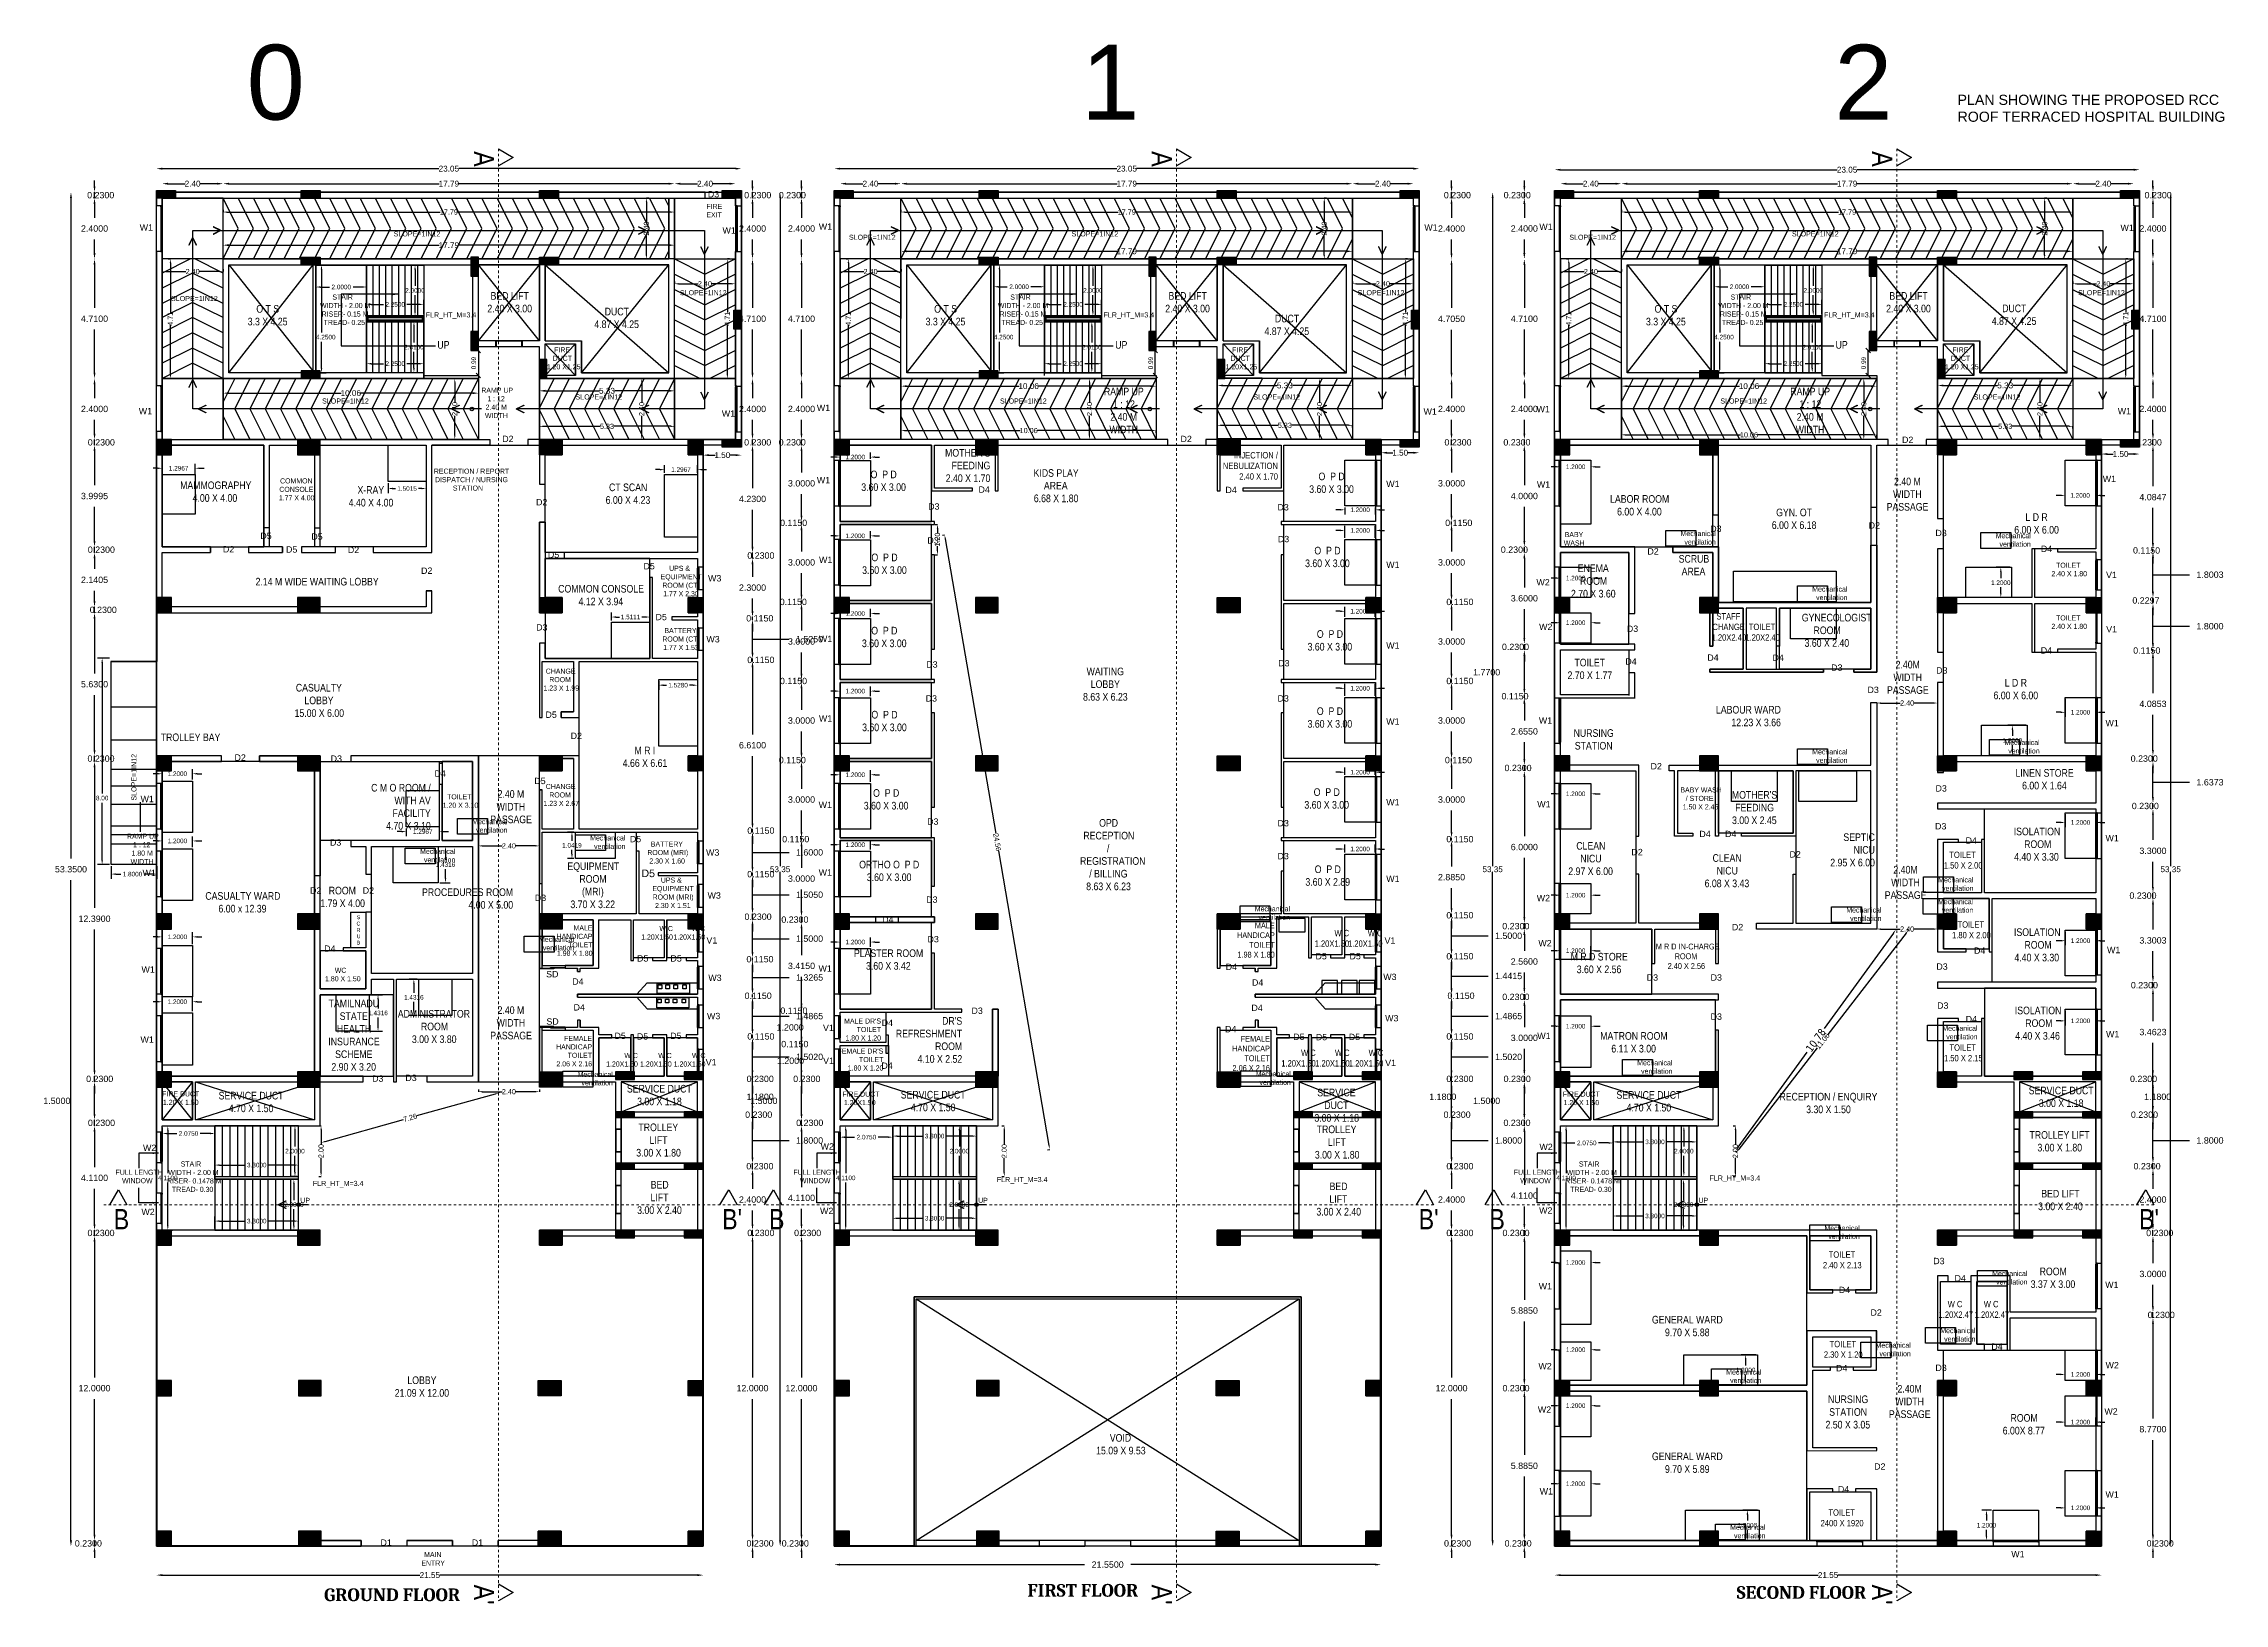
# Model space of a CAD drawing. Header units: metres. Extents: x -38 to 401, y 28 to 287.
# Drawn here: x 206.9 to 292.8, y 160 to 221.4 of the extents above; entities that cross this region are included whole.
import ezdxf

# ---------------------------------------------------------------- set-up
doc = ezdxf.new("R2010")
doc.units = ezdxf.units.M
doc.linetypes.add('CENTER', pattern=[2, 1.25, -0.25, 0.25, -0.25])
doc.linetypes.add('HIDDEN2', pattern=[0.1875, 0.125, -0.0625])
for name, color, linetype in [('0 @ 1 (2)', 7, 'Continuous'), ('BLK_1_DA_RAMP_1', 30, 'Continuous'), ('BLK_1_FLR_0_AC_ROOM_1', 117, 'Continuous'), ('BLK_1_FLR_0_AC_ROOM_10', 117, 'Continuous'), ('BLK_1_FLR_0_AC_ROOM_11', 117, 'Continuous'), ('BLK_1_FLR_0_AC_ROOM_12', 117, 'Continuous'), ('BLK_1_FLR_0_AC_ROOM_2', 117, 'Continuous'), ('BLK_1_FLR_0_AC_ROOM_3', 117, 'Continuous'), ('BLK_1_FLR_0_AC_ROOM_4', 117, 'Continuous'), ('BLK_1_FLR_0_AC_ROOM_5', 117, 'Continuous'), ('BLK_1_FLR_0_AC_ROOM_6', 117, 'Continuous'), ('BLK_1_FLR_0_AC_ROOM_8', 117, 'Continuous'), ('BLK_1_FLR_0_AC_ROOM_9', 117, 'Continuous'), ('BLK_1_FLR_0_ACROOM_10_LIGHT_VENTILATION_1', 117, 'Continuous'), ('BLK_1_FLR_0_ACROOM_11_LIGHT_VENTILATION_1', 117, 'Continuous'), ('BLK_1_FLR_0_ACROOM_12_LIGHT_VENTILATION_1', 117, 'Continuous'), ('BLK_1_FLR_0_ACROOM_1_LIGHT_VENTILATION_1', 117, 'Continuous'), ('BLK_1_FLR_0_ACROOM_2_LIGHT_VENTILATION_1', 117, 'Continuous'), ('BLK_1_FLR_0_ACROOM_3_LIGHT_VENTILATION_1', 117, 'Continuous'), ('BLK_1_FLR_0_ACROOM_3_LIGHT_VENTILATION_2', 117, 'Continuous'), ('BLK_1_FLR_0_ACROOM_3_LIGHT_VENTILATION_3', 117, 'Continuous'), ('BLK_1_FLR_0_ACROOM_3_LIGHT_VENTILATION_4', 117, 'Continuous'), ('BLK_1_FLR_0_ACROOM_4_LIGHT_VENTILATION_1', 117, 'Continuous'), ('BLK_1_FLR_0_ACROOM_5_LIGHT_VENTILATION_1', 117, 'Continuous'), ('BLK_1_FLR_0_ACROOM_6_LIGHT_VENTILATION_1', 117, 'Continuous'), ('BLK_1_FLR_0_ACROOM_8_LIGHT_VENTILATION_1', 117, 'Continuous'), ('BLK_1_FLR_0_ACROOM_9_LIGHT_VENTILATION_1', 117, 'Continuous'), ('BLK_1_FLR_0_BLT_UP_AREA', 1, 'Continuous'), ('BLK_1_FLR_0_BLT_UP_AREA_DEDUCT', 1, 'Continuous'), ('BLK_1_FLR_0_CARPET_AREA', 10, 'Continuous'), ('BLK_1_FLR_0_REGULAR_ROOM_1', 117, 'Continuous'), ('BLK_1_FLR_0_SP_WC', 140, 'Continuous'), ('BLK_1_FLR_1_BLT_UP_AREA_DEDUCT', 1, 'Continuous'), ('BLK_1_FLR_1_CARPET_AREA', 10, 'Continuous'), ('BLK_1_FLR_1_SP_WC', 140, 'Continuous'), ('BLK_1_FLR_1_WC_BATH', 223, 'Continuous'), ('BLK_1_FLR_2_AC_ROOM_1', 117, 'Continuous'), ('BLK_1_FLR_2_AC_ROOM_2', 117, 'Continuous'), ('BLK_1_FLR_2_AC_ROOM_3', 117, 'Continuous'), ('BLK_1_FLR_2_AC_ROOM_4', 117, 'Continuous'), ('BLK_1_FLR_2_AC_ROOM_5', 117, 'Continuous'), ('BLK_1_FLR_2_AC_ROOM_6', 117, 'Continuous'), ('BLK_1_FLR_2_AC_ROOM_7', 117, 'Continuous'), ('BLK_1_FLR_2_AC_ROOM_8', 117, 'Continuous'), ('BLK_1_FLR_2_AC_ROOM_9', 117, 'Continuous'), ('BLK_1_FLR_2_ACROOM_1_LIGHT_VENTILATION_1', 117, 'Continuous'), ('BLK_1_FLR_2_ACROOM_2_LIGHT_VENTILATION_1', 117, 'Continuous'), ('BLK_1_FLR_2_ACROOM_2_LIGHT_VENTILATION_2', 117, 'Continuous'), ('BLK_1_FLR_2_ACROOM_2_LIGHT_VENTILATION_3', 117, 'Continuous'), ('BLK_1_FLR_2_ACROOM_3_LIGHT_VENTILATION_1', 117, 'Continuous'), ('BLK_1_FLR_2_ACROOM_3_LIGHT_VENTILATION_2', 117, 'Continuous'), ('BLK_1_FLR_2_ACROOM_3_LIGHT_VENTILATION_3', 117, 'Continuous'), ('BLK_1_FLR_2_ACROOM_4_LIGHT_VENTILATION_1', 117, 'Continuous'), ('BLK_1_FLR_2_ACROOM_4_LIGHT_VENTILATION_2', 117, 'Continuous'), ('BLK_1_FLR_2_ACROOM_5_LIGHT_VENTILATION_1', 117, 'Continuous'), ('BLK_1_FLR_2_ACROOM_5_LIGHT_VENTILATION_2', 117, 'Continuous'), ('BLK_1_FLR_2_ACROOM_6_LIGHT_VENTILATION_1', 117, 'Continuous'), ('BLK_1_FLR_2_ACROOM_7_LIGHT_VENTILATION_1', 117, 'Continuous'), ('BLK_1_FLR_2_ACROOM_8_LIGHT_VENTILATION_1', 117, 'Continuous'), ('BLK_1_FLR_2_ACROOM_9_LIGHT_VENTILATION_1', 117, 'Continuous'), ('BLK_1_FLR_2_BLT_UP_AREA_DEDUCT', 1, 'Continuous'), ('BLK_1_FLR_2_CARPET_AREA', 10, 'Continuous'), ('BLK_1_FLR_2_FIRESTAIR_1_LANDING_1', 1, 'Continuous'), ('DIST_EXIT', 7, 'Continuous'), ('PATH_WAY', 140, 'Continuous'), ('UBEAM', 1, 'Continuous'), ('UHATCH', 8, 'Continuous')]:
    doc.layers.add(name, color=color, linetype=linetype)
for name, color, linetype, lineweight in [('ABOVE', 5, 'HIDDEN2', 5), ('BLK_1_FLR_0_ EXIT_WIDTH_ DOOR', 7, 'Continuous', 30), ('BLK_1_FLR_0_EXIT_WIDTH_STAIR', 4, 'Continuous', 30), ('BLK_1_FLR_0_FIRESTAIR_1', 1, 'Continuous', 30), ('BLK_1_FLR_0_FIRESTAIR_1_FLIGHT_1', 7, 'Continuous', 30), ('BLK_1_FLR_0_FIRESTAIR_1_FLIGHT_2', 7, 'Continuous', 30), ('BLK_1_FLR_0_FIRESTAIR_1_LANDING_1', 7, 'Continuous', 30), ('BLK_1_FLR_0_LIFT_1', 4, 'Continuous', 30), ('BLK_1_FLR_0_LIFT_2', 4, 'Continuous', 30), ('BLK_1_FLR_0_LIFT_3', 4, 'Continuous', 30), ('BLK_1_FLR_0_STAIR_1', 1, 'Continuous', 30), ('BLK_1_FLR_0_STAIR_1_FLIGHT_1', 7, 'Continuous', 30), ('BLK_1_FLR_0_STAIR_1_FLIGHT_2', 7, 'Continuous', 30), ('BLK_1_FLR_0_STAIR_1_LANDING_1', 7, 'Continuous', 30), ('BLK_1_FLR_0_WASH', 4, 'Continuous', 30), ('BLK_1_FLR_0_WATER_CLOSET', 4, 'Continuous', 30), ('BLK_1_FLR_0_WC_BATH', 4, 'Continuous', 30), ('BLK_1_FLR_1_ EXIT_WIDTH_ DOOR', 7, 'Continuous', 30), ('BLK_1_FLR_1_BLT_UP_AREA', 4, 'Continuous', 30), ('BLK_1_FLR_1_EXIT_WIDTH_STAIR', 4, 'Continuous', 30), ('BLK_1_FLR_1_FIRESTAIR_1', 1, 'Continuous', 30), ('BLK_1_FLR_1_FIRESTAIR_1_FLIGHT_1', 7, 'Continuous', 30), ('BLK_1_FLR_1_FIRESTAIR_1_FLIGHT_2', 7, 'Continuous', 30), ('BLK_1_FLR_1_FIRESTAIR_1_LANDING_1', 7, 'Continuous', 30), ('BLK_1_FLR_1_LIFT_1', 4, 'Continuous', 30), ('BLK_1_FLR_1_LIFT_2', 4, 'Continuous', 30), ('BLK_1_FLR_1_LIFT_3', 4, 'Continuous', 30), ('BLK_1_FLR_1_REGULAR_ROOM_1', 4, 'Continuous', 30), ('BLK_1_FLR_1_REGULAR_ROOM_10', 4, 'Continuous', 30), ('BLK_1_FLR_1_REGULAR_ROOM_11', 4, 'Continuous', 30), ('BLK_1_FLR_1_REGULAR_ROOM_12', 4, 'Continuous', 30), ('BLK_1_FLR_1_REGULAR_ROOM_13', 4, 'Continuous', 30), ('BLK_1_FLR_1_REGULAR_ROOM_14', 4, 'Continuous', 30), ('BLK_1_FLR_1_REGULAR_ROOM_2', 4, 'Continuous', 30), ('BLK_1_FLR_1_REGULAR_ROOM_3', 4, 'Continuous', 30), ('BLK_1_FLR_1_REGULAR_ROOM_4', 4, 'Continuous', 30), ('BLK_1_FLR_1_REGULAR_ROOM_5', 4, 'Continuous', 30), ('BLK_1_FLR_1_REGULAR_ROOM_6', 4, 'Continuous', 30), ('BLK_1_FLR_1_REGULAR_ROOM_7', 4, 'Continuous', 30), ('BLK_1_FLR_1_REGULAR_ROOM_9', 4, 'Continuous', 30), ('BLK_1_FLR_1_ROOM_10_LIGHT_VENTILATION_1', 7, 'Continuous', 30), ('BLK_1_FLR_1_ROOM_11_LIGHT_VENTILATION_1', 7, 'Continuous', 30), ('BLK_1_FLR_1_ROOM_12_LIGHT_VENTILATION_1', 7, 'Continuous', 30), ('BLK_1_FLR_1_ROOM_13_LIGHT_VENTILATION_1', 7, 'Continuous', 30), ('BLK_1_FLR_1_ROOM_14_LIGHT_VENTILATION_1', 7, 'Continuous', 30), ('BLK_1_FLR_1_ROOM_1_LIGHT_VENTILATION_1', 7, 'Continuous', 30), ('BLK_1_FLR_1_ROOM_1_LIGHT_VENTILATION_2', 7, 'Continuous', 30), ('BLK_1_FLR_1_ROOM_1_LIGHT_VENTILATION_3', 7, 'Continuous', 30), ('BLK_1_FLR_1_ROOM_1_LIGHT_VENTILATION_4', 7, 'Continuous', 30), ('BLK_1_FLR_1_ROOM_2_LIGHT_VENTILATION_1', 7, 'Continuous', 30), ('BLK_1_FLR_1_ROOM_3_LIGHT_VENTILATION_1', 7, 'Continuous', 30), ('BLK_1_FLR_1_ROOM_4_LIGHT_VENTILATION_1', 7, 'Continuous', 30), ('BLK_1_FLR_1_ROOM_5_LIGHT_VENTILATION_1', 7, 'Continuous', 30), ('BLK_1_FLR_1_ROOM_6_LIGHT_VENTILATION_1', 7, 'Continuous', 30), ('BLK_1_FLR_1_ROOM_7_LIGHT_VENTILATION_1', 7, 'Continuous', 30), ('BLK_1_FLR_1_ROOM_9_LIGHT_VENTILATION_1', 7, 'Continuous', 30), ('BLK_1_FLR_1_STAIR_1', 1, 'Continuous', 30), ('BLK_1_FLR_1_STAIR_1_FLIGHT_1', 7, 'Continuous', 30), ('BLK_1_FLR_1_STAIR_1_FLIGHT_2', 7, 'Continuous', 30), ('BLK_1_FLR_1_STAIR_1_LANDING_1', 7, 'Continuous', 30), ('BLK_1_FLR_1_URINAL', 4, 'Continuous', 30), ('BLK_1_FLR_1_WATER_CLOSET', 4, 'Continuous', 30), ('BLK_1_FLR_2_ EXIT_WIDTH_ DOOR', 7, 'Continuous', 30), ('BLK_1_FLR_2_BLT_UP_AREA', 4, 'Continuous', 30), ('BLK_1_FLR_2_EXIT_WIDTH_STAIR', 4, 'Continuous', 30), ('BLK_1_FLR_2_FIRESTAIR_1', 1, 'Continuous', 30), ('BLK_1_FLR_2_FIRESTAIR_1_FLIGHT_1', 7, 'Continuous', 30), ('BLK_1_FLR_2_FIRESTAIR_1_FLIGHT_2', 4, 'Continuous', 30), ('BLK_1_FLR_2_LIFT_1', 4, 'Continuous', 30), ('BLK_1_FLR_2_LIFT_2', 4, 'Continuous', 30), ('BLK_1_FLR_2_LIFT_3', 4, 'Continuous', 30), ('BLK_1_FLR_2_REGULAR_ROOM_10', 4, 'Continuous', 30), ('BLK_1_FLR_2_REGULAR_ROOM_11', 4, 'Continuous', 30), ('BLK_1_FLR_2_REGULAR_ROOM_2', 4, 'Continuous', 30), ('BLK_1_FLR_2_REGULAR_ROOM_3', 4, 'Continuous', 30), ('BLK_1_FLR_2_REGULAR_ROOM_4', 4, 'Continuous', 30), ('BLK_1_FLR_2_REGULAR_ROOM_5', 4, 'Continuous', 30), ('BLK_1_FLR_2_REGULAR_ROOM_8', 4, 'Continuous', 30), ('BLK_1_FLR_2_REGULAR_ROOM_9', 4, 'Continuous', 30), ('BLK_1_FLR_2_ROOM_10_LIGHT_VENTILATION_1', 7, 'Continuous', 30), ('BLK_1_FLR_2_ROOM_11_LIGHT_VENTILATION_1', 7, 'Continuous', 30), ('BLK_1_FLR_2_ROOM_2_LIGHT_VENTILATION_1', 7, 'Continuous', 30), ('BLK_1_FLR_2_ROOM_2_LIGHT_VENTILATION_2', 7, 'Continuous', 30), ('BLK_1_FLR_2_ROOM_3_LIGHT_VENTILATION_1', 7, 'Continuous', 30), ('BLK_1_FLR_2_ROOM_3_LIGHT_VENTILATION_2', 7, 'Continuous', 30), ('BLK_1_FLR_2_ROOM_4_LIGHT_VENTILATION_1', 7, 'Continuous', 30), ('BLK_1_FLR_2_ROOM_5_LIGHT_VENTILATION_1', 7, 'Continuous', 30), ('BLK_1_FLR_2_ROOM_8_LIGHT_VENTILATION_1', 7, 'Continuous', 30), ('BLK_1_FLR_2_ROOM_8_LIGHT_VENTILATION_2', 7, 'Continuous', 30), ('BLK_1_FLR_2_ROOM_8_LIGHT_VENTILATION_3', 7, 'Continuous', 30), ('BLK_1_FLR_2_ROOM_8_LIGHT_VENTILATION_4', 7, 'Continuous', 30), ('BLK_1_FLR_2_ROOM_9_LIGHT_VENTILATION_1', 7, 'Continuous', 30), ('BLK_1_FLR_2_STAIR_1', 1, 'Continuous', 30), ('BLK_1_FLR_2_STAIR_1_FLIGHT_1', 7, 'Continuous', 30), ('BLK_1_FLR_2_STAIR_1_FLIGHT_2', 7, 'Continuous', 30), ('BLK_1_FLR_2_STAIR_1_LANDING_1', 7, 'Continuous', 30), ('BLK_1_FLR_2_WATER_CLOSET', 4, 'Continuous', 30), ('BLK_1_FLR_2_WC_BATH', 4, 'Continuous', 30), ('BLK_1_LVL_1_BLDG_FOOT_PRINT', 4, 'Continuous', 30), ('BLK_1_LVL_2_BLDG_FOOT_PRINT', 4, 'Continuous', 30), ('UCOLUMN', 6, 'Continuous', 30)]:
    doc.layers.add(name, color=color, linetype=linetype, lineweight=lineweight)
doc.styles.add('CODE', font='tahoma.ttf')
doc.styles.get("Standard").update_dxf_attribs({"font": 'arial.ttf'})
doc.dimstyles.new('ED', dxfattribs={"dimscale": 0, "dimtxt": 0.18, "dimasz": 0.18, "dimexe": 0, "dimexo": 0, "dimgap": 0.09, "dimtad": 1, "dimtoh": 1, "dimzin": 3, "dimdsep": 46, "dimtxsty": 'Standard', "dimblk": 'OBLIQUE', "dimcen": 0.09, "dimse1": 1, "dimse2": 1, "dimclrd": 251, "dimclrt": 30, "dimadec": 0, "dimazin": 0, "dimtfac": 1, "dimtmove": 0, "dimatfit": 3, "dimldrblk": 'ARCHTICK', "dimfxl": 0, "dimtolj": 1, "dimtzin": 0, "dimarcsym": 0})
doc.dimstyles.new('ISO-25', dxfattribs={"dimtxt": 2.5, "dimasz": 2.5, "dimexe": 1.25, "dimexo": 0.625, "dimtad": 1, "dimtxsty": 'Standard', "dimcen": 2.5, "dimadec": 0, "dimazin": 0, "dimtfac": 1, "dimtmove": 0, "dimatfit": 3, "dimfxl": 0, "dimarcsym": 0})
doc.dimstyles.new('OUTER', dxfattribs={"dimscale": 0, "dimtxt": 0.3, "dimasz": 0.18, "dimexe": 0.18, "dimexo": 0.0625, "dimgap": 0.09, "dimtad": 0, "dimzin": 0, "dimdsep": 46, "dimtxsty": 'CODE', "dimcen": 0.09, "dimse1": 1, "dimse2": 1, "dimclrd": 8, "dimclrt": 1, "dimadec": 0, "dimazin": 0, "dimtfac": 1, "dimtofl": 0, "dimtmove": 0, "dimatfit": 3, "dimfxl": 0, "dimtolj": 1, "dimtzin": 0, "dimarcsym": 0})
doc.dimstyles.get("Standard").update_dxf_attribs({"dimtxt": 0.18, "dimasz": 0.18, "dimexe": 0.18, "dimexo": 0.0625, "dimgap": 0.09, "dimtad": 0, "dimtih": 1, "dimtoh": 1, "dimdec": 4, "dimzin": 0, "dimdsep": 46, "dimtxsty": 'Standard', "dimcen": 0.09, "dimadec": 0, "dimazin": 0, "dimtfac": 1, "dimtdec": 4, "dimtofl": 0, "dimtmove": 0, "dimatfit": 3, "dimfxl": 0, "dimtolj": 1, "dimtzin": 0, "dimarcsym": 0})
doc.dimstyles.new('STANDARD$0', dxfattribs={"dimtxt": 7, "dimasz": 3, "dimexe": 3, "dimexo": 1, "dimgap": 1.5, "dimtad": 1, "dimdec": 1, "dimzin": 1, "dimdsep": 46, "dimlunit": 4, "dimtxsty": 'Standard', "dimblk": 'OBLIQUE', "dimcen": 0.09375, "dimdle": 1, "dimclrd": 8, "dimclre": 8, "dimclrt": 7, "dimadec": 1, "dimazin": 0, "dimtfac": 1, "dimtdec": 1, "dimtix": 1, "dimtmove": 2, "dimatfit": 3, "dimldrblk": 'ARCHTICK', "dimfxl": 0, "dimfrac": 2, "dimtolj": 1, "dimtzin": 0, "dimarcsym": 0})

msp = doc.modelspace()

# ---------------------------------------------------------------- texts
at = {"color": 7, "lineweight": 25}
for s, p in [('0', (214.86966, 218.41147)), ('1', (247.74992, 218.41147)), ('2', (277.42546, 218.41147))]:
    msp.add_text(s, height=2.95017, dxfattribs=at).set_placement(p)
at = {"color": 7, "lineweight": 25, "attachment_point": 1}
for s, width, gutter_width, insert, char_height in [('{\\C256;PLAN SHOWING THE PROPOSED RCC ROOF TERRACED HOSPITAL BUILDING }', 12.0389724, 1.25, (282.27925, 219.39205), 0.4), ('D3', 331.5310086, 1000, (233.03977, 215.59818, -13428.15809), 0.25), ('W1', 331.5310086, 1000, (210.65686, 214.28607), 0.25), ('W1', 331.5310086, 1000, (233.61802, 214.17107), 0.25), ('W1', 331.5310086, 1000, (237.41328, 214.31949), 0.25), ('W1', 331.5310086, 1000, (261.27028, 214.28649), 0.25), ('W1', 331.5310086, 1000, (265.80183, 214.31372), 0.25), ('W1', 331.5310086, 1000, (288.69826, 214.27472), 0.25), ('W1', 331.5310086, 1000, (237.33628, 207.18049), 0.25), ('W1', 331.5310086, 1000, (265.69383, 207.13372), 0.25), ('W1', 331.5310086, 1000, (210.62086, 207.05307), 0.25), ('W1', 331.5310086, 1000, (233.59272, 206.95407), 0.25), ('W1', 331.5310086, 1000, (261.24028, 207.03549), 0.25), ('W1', 331.5310086, 1000, (288.59215, 207.05372), 0.25), ('D2', 331.5310086, 1000, (224.93977, 205.95756), 0.25), ('D2', 331.5310086, 1000, (251.66328, 205.95427), 0.25), ('D2', 331.5310086, 1000, (280.093, 205.9209), 0.25), ('W1', 331.5310086, 1000, (237.33628, 204.33349), 0.25), ('D4', 331.5310086, 1000, (243.70428, 203.96049), 0.25), ('D4', 331.5310086, 1000, (253.43428, 203.94549), 0.25), ('W1', 331.5310086, 1000, (259.77028, 204.18049), 0.25), ('W1', 331.5310086, 1000, (265.70583, 204.16172), 0.25), ('W1', 331.5310086, 1000, (288.00183, 204.38272), 0.25), ('D2', 331.5310086, 1000, (226.27177, 203.46268), 0.25), ('D3', 331.5310086, 1000, (241.72128, 203.29381), 0.25), ('D3', 331.5310086, 1000, (255.4833, 203.26241, -13428.15809), 0.25), ('D5', 331.5310086, 1000, (215.40908, 202.13633), 0.25), ('D5', 331.5310086, 1000, (217.41833, 202.10849), 0.25), ('D3', 331.5310086, 1000, (241.69028, 201.95881), 0.25), ('D3', 331.5310086, 1000, (255.49934, 202.01137, -13428.15809), 0.25), ('D3', 331.5310086, 1000, (272.53499, 202.41739), 0.25), ('D2', 331.5310086, 1000, (278.77883, 202.54913), 0.25), ('D3', 331.5310086, 1000, (281.40799, 202.25048), 0.25), ('D2', 331.5310086, 1000, (213.93477, 201.60768), 0.25), ('D5', 331.5310086, 1000, (216.42033, 201.60049), 0.25), ('D2', 331.5310086, 1000, (218.85677, 201.58168), 0.25), ('D5', 331.5310086, 1000, (226.73933, 201.39349), 0.25), ('W1', 331.5310086, 1000, (237.42228, 201.19149), 0.25), ('D2', 331.5310086, 1000, (270.0598, 201.5253), 0.25), ('D4', 331.5310086, 1000, (285.56283, 201.62813), 0.25), ('D2', 331.5310086, 1000, (221.74077, 200.76468), 0.25), ('D5', 331.5310086, 1000, (230.50464, 200.94045), 0.25), ('W3', 331.5310086, 1000, (233.04886, 200.46507), 0.25), ('W1', 331.5310086, 1000, (259.77028, 201.00049), 0.25), ('W2', 331.5310086, 1000, (265.68783, 200.30672), 0.25), ('V1', 331.5310086, 1000, (288.13083, 200.59572), 0.25), ('D3', 331.5310086, 1000, (226.27877, 198.53018, -13428.15809), 0.25), ('D5', 331.5310086, 1000, (230.97923, 198.93894), 0.25), ('W2', 331.5310086, 1000, (265.79283, 198.55272), 0.25), ('D3', 331.5310086, 1000, (269.24983, 198.47713), 0.25), ('W3', 331.5310086, 1000, (232.98486, 198.06307), 0.25), ('W1', 331.5310086, 1000, (237.41828, 198.07549), 0.25), ('W1', 331.5310086, 1000, (259.77028, 197.81549), 0.25), ('D4', 331.5310086, 1000, (285.55783, 197.62413), 0.25), ('V1', 331.5310086, 1000, (288.13683, 198.45672), 0.25), ('D3', 331.5310086, 1000, (241.64728, 197.06881), 0.25), ('D3', 331.5310086, 1000, (255.51506, 197.11842, -13428.15809), 0.25), ('D4', 331.5310086, 1000, (269.19083, 197.18613), 0.25), ('D4', 331.5310086, 1000, (272.41983, 197.33913), 0.25), ('D4', 331.5310086, 1000, (274.98683, 197.33613), 0.25), ('D3', 331.5310086, 1000, (277.29999, 196.94548), 0.25), ('D3', 331.5310086, 1000, (281.43699, 196.83448), 0.25), ('D3', 331.5310086, 1000, (278.73099, 196.07048), 0.25), ('D5', 331.5310086, 1000, (226.64333, 195.09149), 0.25), ('D3', 331.5310086, 1000, (241.62328, 195.73281), 0.25), ('D3', 331.5310086, 1000, (255.48513, 195.73271, -13428.15809), 0.25), ('D2', 331.5310086, 1000, (227.63477, 194.25868), 0.25), ('W1', 331.5310086, 1000, (237.41828, 194.94549), 0.25), ('W1', 331.5310086, 1000, (259.77028, 194.82049), 0.25), ('W1', 331.5310086, 1000, (265.78483, 194.86572), 0.25), ('W1', 331.5310086, 1000, (288.10883, 194.76272), 0.25), ('D2', 331.5310086, 1000, (214.39233, 193.40349), 0.25), ('D3', 331.5310086, 1000, (218.17977, 193.36018, -13428.15809), 0.25), ('D4', 331.5310086, 1000, (222.2711, 192.77098, -21472.93065), 0.25), ('D5', 331.5310086, 1000, (226.20364, 192.47977), 0.25), ('D2', 331.5310086, 1000, (270.18383, 193.05913), 0.25), ('W1', 331.5310086, 1000, (210.69015, 191.769), 0.25), ('W1', 331.5310086, 1000, (259.77028, 191.64049), 0.25), ('D3', 331.5310086, 1000, (281.41099, 192.18748), 0.25), ('W1', 331.5310086, 1000, (237.40728, 191.53649), 0.25), ('D3', 331.5310086, 1000, (241.68028, 190.87881), 0.25), ('D3', 331.5310086, 1000, (255.48607, 190.81685, -13428.15809), 0.25), ('W1', 331.5310086, 1000, (265.71938, 191.56198), 0.25), ('D3', 331.5310086, 1000, (218.15273, 190.05718, -13428.15809), 0.25), ('D5', 331.5310086, 1000, (229.96726, 190.19146), 0.25), ('D4', 331.5310086, 1000, (272.10739, 190.3909), 0.25), ('D4', 331.5310086, 1000, (273.12039, 190.39105), 0.25), ('D3', 331.5310086, 1000, (281.39299, 190.69448), 0.25), ('D4', 331.5310086, 1000, (282.59683, 190.13313), 0.25), ('W1', 331.5310086, 1000, (288.10883, 190.22672), 0.25), ('W3', 331.5310086, 1000, (232.97086, 189.66107), 0.25), ('D3', 331.5310086, 1000, (255.48568, 189.52007, -13428.15809), 0.25), ('D2', 331.5310086, 1000, (269.43077, 189.67971), 0.25), ('D2', 331.5310086, 1000, (275.65677, 189.58818), 0.25), ('W1', 331.5310086, 1000, (210.76786, 188.85507), 0.25), ('D2', 331.5310086, 1000, (219.44377, 188.16668), 0.25), ('D5', 331.5310086, 1000, (230.42353, 188.86623), 0.3), ('W1', 331.5310086, 1000, (237.40728, 188.87749), 0.25), ('W1', 331.5310086, 1000, (259.77028, 188.62649), 0.25), ('D2', 331.5310086, 1000, (217.36977, 188.16368), 0.25), ('D3', 331.5310086, 1000, (226.22377, 187.87318, -13428.15809), 0.25), ('W3', 331.5310086, 1000, (233.02986, 187.96807), 0.25), ('D3', 331.5310086, 1000, (241.64528, 187.80481), 0.25), ('W2', 331.5310086, 1000, (265.69983, 187.86772), 0.25), ('D4', 331.5310086, 1000, (239.90828, 187.01349), 0.25), ('D2', 331.5310086, 1000, (273.38883, 186.72313), 0.25), ('D4', 331.5310086, 1000, (217.9241, 185.87446, -21472.93065), 0.25), ('V1', 331.5310086, 1000, (232.98586, 186.20007), 0.25), ('D3', 331.5310086, 1000, (241.69528, 186.24681), 0.25), ('V1', 331.5310086, 1000, (259.70128, 186.19107), 0.25), ('W2', 331.5310086, 1000, (265.76383, 186.08909), 0.25), ('D4', 331.5310086, 1000, (282.92783, 185.79613), 0.25), ('W1', 331.5310086, 1000, (288.16983, 185.81972), 0.25), ('W1', 331.5310086, 1000, (210.72586, 185.05107), 0.25), ('SD', 331.5310086, 1000, (226.66999, 184.86761), 0.25), ('D5', 331.5310086, 1000, (230.25233, 185.48849), 0.25), ('D5', 331.5310086, 1000, (231.56733, 185.48749), 0.25), ('W1', 331.5310086, 1000, (237.40228, 185.09049), 0.25), ('D4', 331.5310086, 1000, (253.44528, 185.15549), 0.25), ('D5', 331.5310086, 1000, (256.98228, 185.57649), 0.25), ('D5', 331.5310086, 1000, (258.32328, 185.57749), 0.25), ('W3', 331.5310086, 1000, (259.65328, 184.76107), 0.25), ('D3', 331.5310086, 1000, (270.03483, 184.73614), 0.25), ('D3', 331.5310086, 1000, (272.54983, 184.73614), 0.25), ('D3', 331.5310086, 1000, (281.44599, 185.16648), 0.25), ('D4', 331.5310086, 1000, (227.6991, 184.57746, -21472.93065), 0.25), ('W3', 331.5310086, 1000, (233.05986, 184.72307), 0.25), ('D4', 331.5310086, 1000, (254.48028, 184.53849), 0.25), ('D4', 331.5310086, 1000, (227.7511, 183.56046, -21472.93065), 0.25), ('W3', 331.5310086, 1000, (233.00686, 183.21807), 0.25), ('D3', 331.5310086, 1000, (243.42828, 183.42781), 0.25), ('D4', 331.5310086, 1000, (254.45828, 183.54049), 0.25), ('W3', 331.5310086, 1000, (259.72728, 183.13349), 0.25), ('D3', 331.5310086, 1000, (272.54983, 183.19448), 0.25), ('D3', 331.5310086, 1000, (281.47499, 183.63148), 0.25), ('D4', 331.5310086, 1000, (282.60083, 183.09713), 0.25), ('W1', 331.5310086, 1000, (210.68686, 182.29007), 0.25), ('SD', 331.5310086, 1000, (226.67999, 183.00261), 0.25), ('D5', 331.5310086, 1000, (229.36133, 182.43849), 0.25), ('D5', 331.5310086, 1000, (230.24533, 182.41549), 0.25), ('D5', 331.5310086, 1000, (231.55833, 182.43749), 0.25), ('V1', 331.5310086, 1000, (237.57828, 182.75307), 0.25), ('D4', 331.5310086, 1000, (239.89028, 182.95349), 0.25), ('D4', 331.5310086, 1000, (253.41928, 182.70249), 0.25), ('D5', 331.5310086, 1000, (256.10628, 182.40249), 0.25), ('D5', 331.5310086, 1000, (256.99628, 182.39049), 0.25), ('D5', 331.5310086, 1000, (258.29528, 182.39549), 0.25), ('W1', 331.5310086, 1000, (265.72183, 182.43272), 0.25), ('W1', 331.5310086, 1000, (288.12983, 182.50472), 0.25), ('V1', 331.5310086, 1000, (232.95686, 181.39607), 0.25), ('V1', 331.5310086, 1000, (237.58128, 181.45607), 0.25), ('V1', 331.5310086, 1000, (259.72728, 181.36949), 0.25), ('D3', 331.5310086, 1000, (219.81377, 180.75218, -13428.15809), 0.25), ('D3', 331.5310086, 1000, (221.12277, 180.78318, -13428.15809), 0.25), ('D4', 331.5310086, 1000, (239.87828, 181.26249), 0.25), ('W2', 331.5310086, 1000, (210.78686, 178.02407), 0.25), ('W2', 331.5310086, 1000, (237.48428, 178.08249), 0.25), ('W2', 331.5310086, 1000, (265.80583, 178.06372), 0.25), ('W2', 331.5310086, 1000, (210.72386, 175.50407), 0.25), ('W2', 331.5310086, 1000, (237.46128, 175.54049), 0.25), ('W2', 331.5310086, 1000, (265.79383, 175.55772), 0.25), ('D3', 331.5310086, 1000, (281.32207, 173.56648), 0.25), ('D4', 331.5310086, 1000, (282.16183, 172.88813), 0.25), ('W1', 331.5310086, 1000, (265.77877, 172.57289), 0.25), ('D4', 331.5310086, 1000, (277.60283, 172.42713), 0.25), ('W1', 331.5310086, 1000, (288.09783, 172.63072), 0.25), ('D2', 331.5310086, 1000, (278.84783, 171.53713), 0.25), ('D4', 331.5310086, 1000, (283.60883, 170.19213), 0.25), ('W2', 331.5310086, 1000, (265.76683, 169.42472), 0.25), ('D4', 331.5310086, 1000, (277.49383, 169.34413), 0.25), ('D3', 331.5310086, 1000, (281.40799, 169.35948), 0.25), ('W2', 331.5310086, 1000, (288.11183, 169.46272), 0.25), ('W2', 331.5310086, 1000, (265.74367, 167.71151), 0.25), ('W2', 331.5310086, 1000, (288.06583, 167.64072), 0.25), ('D2', 331.5310086, 1000, (278.9928, 165.47049), 0.25), ('W1', 331.5310086, 1000, (265.81583, 164.49149), 0.25), ('D4', 331.5310086, 1000, (277.5648, 164.57649), 0.25), ('W1', 331.5310086, 1000, (288.10783, 164.36772), 0.25), ('D1', 331.5310086, 1000, (220.14257, 162.47218, -13428.15809), 0.25), ('D1', 331.5310086, 1000, (223.74077, 162.47218, -13428.15809), 0.25), ('W1', 331.5310086, 1000, (284.39513, 162.02049), 0.25)]:
    msp.add_mtext_dynamic_manual_height_columns(s, width=width, gutter_width=gutter_width, heights=[0], dxfattribs=dict(at, insert=insert, char_height=char_height))
at = {"color": 7, "lineweight": 25, "char_height": 0.8, "width": 1.7202398, "attachment_point": 1, "rotation": 270}
for s, insert in [('{\\fArial Narrow|b0|i0|c0|p34;\\W2.17167; \\W1;A}', (224.62132, 217.72035)), ('{\\fArial Narrow|b0|i0|c0|p34;\\W2.17167; \\W1;A}', (251.32973, 217.72035)), ('{\\fArial Narrow|b0|i0|c0|p34;\\W2.17167; \\W1;A}', (279.71229, 217.72035)), ("{\\fArial Narrow|b0|i0|c0|p34;\\W1.92006; \\W1;A'}", (224.62132, 161.18159)), ("{\\fArial Narrow|b0|i0|c0|p34;\\W1.92006; \\W1;A'}", (251.32973, 161.18159)), ("{\\fArial Narrow|b0|i0|c0|p34;\\W1.92006; \\W1;A'}", (279.71229, 161.18159))]:
    msp.add_mtext(s, dxfattribs=dict(at, insert=insert))
at = {"color": 7, "lineweight": 25}
for s, insert, char_height, width, attachment_point in [('{\\fArial Narrow|b0|i0|c0|p34;\\W8.74991;  \\W1;FIRE\\P\\W8.7633;  \\W1;EXIT}', (231.86703, 215.09261), 0.2, 2.7201691, 1), ('{\\fArial Narrow|b0|i0|c0|p34;\\W9.27075; \\W1;STAIR\\P{\\W1.631566; }WIDTH - 2.00 M\\P{\\W2.642273; }RISER- 0.15 M\\P{\\W3.888526; }TREAD- 0.25}', (217.65751, 211.51955, -12.79858), 0.2, 1.8424125, 1), ('{\\fArial Narrow|b0|i0|c0|p34;\\W6.62119; \\W1;BED LIFT\\P{\\W5.288214; }2.40 X 3.00}', (223.84949, 211.61668), 0.3, 2.7423995, 1), ('{\\fArial Narrow|b0|i0|c0|p34;\\W9.27075; \\W1;STAIR\\P{\\W1.631566; }WIDTH - 2.00 M\\P{\\W2.642273; }RISER- 0.15 M\\P{\\W3.888526; }TREAD- 0.25}', (244.36593, 211.51955, -12.79858), 0.2, 1.8424125, 1), ('{\\fArial Narrow|b0|i0|c0|p34;\\W6.62119; \\W1;BED LIFT\\P{\\W5.288214; }2.40 X 3.00}', (250.55792, 211.61668), 0.3, 2.7423995, 1), ('{\\fArial Narrow|b0|i0|c0|p34;\\W9.27075; \\W1;STAIR\\P{\\W1.631566; }WIDTH - 2.00 M\\P{\\W2.642273; }RISER- 0.15 M\\P{\\W3.888526; }TREAD- 0.25}', (272.74848, 211.51955, -12.79858), 0.2, 1.8424125, 1), ('{\\fArial Narrow|b0|i0|c0|p34;\\W2.94178; \\W1;BED LIFT\\P{\\W1.608806; }2.40 X 3.00}', (279.31247, 211.61668), 0.3, 2.0391456, 1), ('{\\fArial Narrow|b0|i0|c0|p34;\\W5.12661; \\W1;O T S\\P{\\W1.586997; }3.3 X 4.25}', (214.76124, 211.1051), 0.3, 1.8424125, 1), ('{\\fArial Narrow|b0|i0|c0|p34;\\P{\\W9.524831; }DUCT\\P{\\W5.244317; }4.87 X 4.25}', (228.06741, 211.49993), 0.3, 2.7423995, 1), ('{\\fArial Narrow|b0|i0|c0|p34;\\W5.12661; \\W1;O T S\\P{\\W1.586997; }3.3 X 4.25}', (241.46967, 211.1051), 0.3, 1.8424125, 1), ('{\\fArial Narrow|b0|i0|c0|p34;\\P{\\W9.524831; }DUCT\\P{\\W5.244317; }4.87 X 4.25}', (254.47284, 211.22393), 0.3, 2.7423995, 1), ('{\\fArial Narrow|b0|i0|c0|p34;\\W5.12661; \\W1;O T S\\P{\\W1.586997; }3.3 X 4.25}', (269.85221, 211.1051), 0.3, 1.8424125, 1), ('{\\fArial Narrow|b0|i0|c0|p34;\\P{\\W5.845422; }DUCT\\P{\\W1.564909; }4.87 X 4.25}', (283.47838, 211.62493), 0.3, 2.0391456, 1), ('{\\fArial Narrow|b0|i0|c0|p34;\\W7.36002; \\W1;UP}', (221.68044, 209.68657), 0.3, 1.8424125, 1), ('{\\fArial Narrow|b0|i0|c0|p34;\\W7.36002; \\W1;UP}', (248.38886, 209.68657), 0.3, 1.8424125, 1), ('{\\fArial Narrow|b0|i0|c0|p34;\\W7.36002; \\W1;UP}', (276.77141, 209.68657), 0.3, 1.8424125, 1), ('{\\fArial Narrow|b0|i0|c0|p34;\\W8.83715;  \\W1;FIRE\\P\\W8.34946;  \\W1;DUCT\\P\\W6.54539;  \\W1;1.20 X1.25}', (225.86311, 209.43981), 0.2, 2.7423995, 1), ('{\\fArial Narrow|b0|i0|c0|p34;\\W8.83715;  \\W1;FIRE\\P\\W8.34946;  \\W1;DUCT\\P\\W6.79539;  \\W1;1.20X1.25}', (252.57153, 209.43981), 0.2, 2.7423995, 1), ('{\\fArial Narrow|b0|i0|c0|p34;\\W8.83715;  \\W1;FIRE\\P\\W8.34946;  \\W1;DUCT\\P\\W6.54539;  \\W1;1.20 X1.25}', (280.95408, 209.43981), 0.2, 2.7423995, 1), ('{\\fArial Narrow|b0|i0|c0|p34;\\W6.68728;  \\W1;RAMP UP\\P\\W8.5679;  \\W1;1 : 12\\P\\W8.01758;  \\W1;2.40 M \\P\\W7.81576;  \\W1;WIDTH}', (223.26307, 207.84978), 0.2, 2.7201691, 1), ('{\\fArial Narrow|b0|i0|c0|p34;\\W6.25863; \\W1;RAMP UP\\P\\W5.00994;  \\W1;1 : 12\\P{\\W8.919228; }2.40 M \\P{\\W8.515588; }WIDTH}', (248.04927, 207.84978), 0.3, 2.7201691, 1), ('{\\fArial Narrow|b0|i0|c0|p34;\\W6.25863; \\W1;RAMP UP\\P\\W5.00994;  \\W1;1 : 12\\P{\\W8.919228; }2.40 M \\P{\\W8.515588; }WIDTH}', (275.09169, 207.84978), 0.3, 2.7201691, 1), ("{\\fArial Narrow|b0|i0|c0|p34;MOTHER'S \\PFEEDING \\P2.40 X 1.70}", (244.17225, 204.12879), 0.3, 2.156002, 9), ('{\\fArial Narrow|b0|i0|c0|p34;\\W2.03944; \\W1;RECEPTION / REPORT \\P{\\W2.713961; }DISPATCH / NURSING \\P\\W6.89338;  \\W1;STATION}', (222.11641, 204.6599), 0.2, 2.7201691, 1), ('{\\fArial Narrow|b0|i0|c0|p34;\\W9.02522; \\W1;O  P D \\P{\\W5.193318; }3.60 X 3.00}', (238.58994, 204.58135), 0.3, 2.7201691, 1), ('{\\fArial Narrow|b0|i0|c0|p34;\\W5.08518; \\W1;KIDS PLAY \\P{\\W9.332505; }AREA \\P{\\W5.185824; }6.68 X 1.80}', (245.38928, 204.63897), 0.3, 2.7201691, 1), ('{\\fArial Narrow|b0|i0|c0|p34;INJECTION / \\PNEBULIZATION \\P2.40 X 1.70}', (255.50321, 204.22412), 0.25, 2.2279243, 9), ('{\\fArial Narrow|b0|i0|c0|p34;\\W7.79581;    \\W1;O  P D \\P\\W9.11711;   \\W1;3.60 X 3.00}', (254.12194, 203.69935), 0.3, 6.9552799, 7), ('{\\fArial Narrow|b0|i0|c0|p34;MAMMOGRAPHY\\P{\\W5.141926; }4.00 X 4.00}', (212.24994, 203.34999), 0.3, 2.7201691, 7), ('{\\fArial Narrow|b0|i0|c0|p34;\\W6.51875; \\W1;COMMON \\P{\\W6.062646; }CONSOLE\\P{\\W5.755366; }1.77 X 4.00}', (215.77182, 204.277), 0.2, 1.8696469, 1), ('{\\fArial Narrow|b0|i0|c0|p34;\\W8.76077; \\W1;X-RAY\\P{\\W5.141926; }4.40 X 4.00}', (218.40048, 203.97018), 0.3, 2.7201691, 1), ('{\\fArial Narrow|b0|i0|c0|p34;\\W9.57856;   \\W1;CT SCAN\\P\\W9.11354;   \\W1;6.00 X 4.23}', (226.40182, 204.0741), 0.3, 6.9552799, 1), ('{\\fArial Narrow|b0|i0|c0|p34;\\W5.2504;  \\W1;2.40 M\\P\\W5.04858;  \\W1;WIDTH\\P{\\W7.453694; }PASSAGE}', (278.77417, 204.30602), 0.3, 3.0224593, 1), ('{\\fArial Narrow|b0|i0|c0|p34;\\W2.58758; \\W1;LABOR ROOM\\P{\\W5.467664; }6.00 X 4.00}', (268.3429, 203.6161), 0.3, 2.774038, 1), ('{\\fArial Narrow|b0|i0|c0|p34;\\W7.25246; \\W1;GYN. OT\\P{\\W5.46017; }6.00 X 6.18}', (274.43894, 202.28011), 0.3, 2.774038, 7), ('{\\fArial Narrow|b0|i0|c0|p34;\\W5.03576;  \\W1;L D R\\P{\\W5.467664; }6.00 X 6.00}', (283.99154, 202.90104), 0.3, 2.774038, 1), ('{\\fArial Narrow|b0|i0|c0|p34;\\W9.53513;  \\W1;BABY \\P\\W9.25087;  \\W1;WASH }', (265.58489, 201.62686), 0.2, 3.0224593, 7), ('{\\fArial Narrow|b0|i0|c0|p34;Mechanical\\Pventilation}', (272.7534, 201.66569), 0.2, 2.774038, 9), ('{\\fArial Narrow|b0|i0|c0|p34;Mechanical\\Pventilation}', (285.16879, 201.58102), 0.2, 2.774038, 9), ('{\\fArial Narrow|b0|i0|c0|p34;\\W9.02522; \\W1;O  P D \\P{\\W5.193318; }3.60 X 3.00}', (238.62428, 201.31215), 0.3, 2.7201691, 1), ('{\\fArial Narrow|b0|i0|c0|p34;\\W7.79581;    \\W1;O  P D \\P\\W9.11711;   \\W1;3.60 X 3.00}', (253.95928, 200.77649), 0.3, 6.9552799, 7), ('{\\fArial Narrow|b0|i0|c0|p34;\\W4.04724; \\W1;SCRUB \\P{\\W5.263514; }AREA}', (270.9057, 200.45622), 0.3, 1.9424535, 7), ('{\\fArial Narrow|b0|i0|c0|p34;\\W3.54654; \\W1;2.14 M WIDE WAITING LOBBY}', (214.88337, 200.35765), 0.3, 5.5165359, 1), ('{\\fArial Narrow|b0|i0|c0|p34;\\W5.1015;  \\W1;UPS & \\P{\\W4.906417; }EQUIPMENT \\P{\\W5.979222; }ROOM (CT)\\P{\\W6.501706; }1.77 X 2.30}', (230.86682, 200.8334), 0.2, 1.9647468, 1), ('{\\fArial Narrow|b0|i0|c0|p34;\\W9.55862; \\W1;ENEMA\\P\\W5.24612;  \\W1;ROOM \\P{\\W6.75348; }2.70 X 3.60}', (266.4028, 199.57979), 0.3, 3.0224593, 7), ('{\\fArial Narrow|b0|i0|c0|p34;\\W7.77661;  \\W1;TOILET\\P\\W6.3553;  \\W1;2.40 X 1.80}', (285.17029, 200.95471), 0.2, 2.774038, 1), ('{\\fArial Narrow|b0|i0|c0|p34;\\W2.10031; \\W1;COMMON CONSOLE\\P\\W5.25519;  \\W1;4.12 X 3.94}', (226.9442, 200.07743), 0.3, 3.7462529, 1), ('{\\fArial Narrow|b0|i0|c0|p34;Mechanical\\Pventilation}', (277.94168, 199.47819), 0.2, 2.774038, 9), ('{\\fArial Narrow|b0|i0|c0|p34;\\W6.66226; \\W1;STAFF \\P{\\W4.686881; }CHANGE\\P{\\W4.277888; }1.20X2.40}', (272.24945, 197.87907), 0.25, 1.9424535, 7), ('{\\fArial Narrow|b0|i0|c0|p34;\\W5.9781; \\W1;TOILET\\P{\\W4.277888; }1.20X2.40}', (273.57896, 197.87907), 0.25, 1.9424535, 7), ('{\\fArial Narrow|b0|i0|c0|p34;GYNECOLOGIST \\P{\\W4.841673; }ROOM\\P{\\W1.124328; }3.60 X 2.40}', (276.14372, 197.63664), 0.3, 1.9424535, 7), ('{\\fArial Narrow|b0|i0|c0|p34;\\W7.77661;  \\W1;TOILET\\P\\W6.3553;  \\W1;2.40 X 1.80}', (285.17029, 198.88062), 0.2, 2.774038, 1), ('{\\fArial Narrow|b0|i0|c0|p34;\\W7.27473; \\W1;BATTERY \\P{\\W5.979222; }ROOM (CT)\\P{\\W6.498494; }1.77 X 1.53}', (230.86682, 198.38061), 0.2, 1.9647468, 1), ('{\\fArial Narrow|b0|i0|c0|p34;\\W9.02522; \\W1;O  P D \\P{\\W5.193318; }3.60 X 3.00}', (238.61628, 198.42815), 0.3, 2.7201691, 1), ('{\\fArial Narrow|b0|i0|c0|p34;\\W7.79581;    \\W1;O  P D \\P\\W9.11711;   \\W1;3.60 X 3.00}', (254.05628, 197.48949), 0.3, 6.9552799, 7), ('{\\fArial Narrow|b0|i0|c0|p34;\\W7.9107; \\W1;CHANGE \\P\\W5.04903;  \\W1;ROOM \\P{\\W6.494211; }1.23 X 1.99}', (226.15045, 196.7818), 0.2, 1.9647468, 1), ('{\\fArial Narrow|b0|i0|c0|p34;\\W4.03101; \\W1;WAITING \\P{\\W5.734439; }LOBBY\\P{\\W2.547073; }8.63 X 6.23}', (247.58065, 196.81894), 0.3, 2.215, 1), ('{\\fArial Narrow|b0|i0|c0|p34;\\W3.94553; \\W1;TOILET\\P{\\W1.099703; }2.70 X 1.77}', (266.80831, 196.36529), 0.3, 1.9424535, 7), ('{\\fArial Narrow|b0|i0|c0|p34;\\W5.5004;  \\W1;2.40M\\P\\W5.04858;  \\W1;WIDTH\\P{\\W7.453694; }PASSAGE}', (278.7874, 197.0886), 0.3, 3.0224593, 1), ('{\\fArial Narrow|b0|i0|c0|p34;\\W6.42265; \\W1;CASUALTY \\P{\\W9.959048; }LOBBY\\P{\\W5.895879; }15.00 X 6.00}', (216.19436, 196.17897), 0.3, 3.0224593, 1), ('{\\fArial Narrow|b0|i0|c0|p34;\\W5.03576;  \\W1;L D R\\P{\\W5.467664; }6.00 X 6.00}', (283.17425, 196.37542), 0.3, 2.774038, 1), ('{\\fArial Narrow|b0|i0|c0|p34;\\W9.02522; \\W1;O  P D \\P{\\W5.193318; }3.60 X 3.00}', (238.62328, 195.11615), 0.3, 2.7201691, 1), ('{\\fArial Narrow|b0|i0|c0|p34;\\W7.79581;    \\W1;O  P D \\P\\W9.11711;   \\W1;3.60 X 3.00}', (254.05628, 194.45049), 0.3, 6.9552799, 7), ('{\\fArial Narrow|b0|i0|c0|p34;LABOUR WARD\\P12.23 X 3.66}', (275.31924, 195.31053), 0.3, 3.0224593, 3), ('{\\fArial Narrow|b0|i0|c0|p34;\\W3.5811; \\W1;TROLLEY BAY}', (211.14382, 193.92029), 0.3, 3.0224593, 7), ('{\\fArial Narrow|b0|i0|c0|p34;\\W7.7674; \\W1;NURSING \\P{\\W8.25241; }STATION}', (266.41013, 194.39256), 0.3, 3.0224593, 1), ('{\\fArial Narrow|b0|i0|c0|p34;\\W8.09666;    \\W1;M R I\\P\\W9.18135;   \\W1;4.66 X 6.61}', (227.05527, 193.70922), 0.3, 6.9552799, 1), ('{\\fArial Narrow|b0|i0|c0|p34;Mechanical\\Pventilation}', (277.94168, 193.06569), 0.2, 2.774038, 9), ('{\\fArial Narrow|b0|i0|c0|p34;Mechanical\\Pventilation}', (285.5134, 193.43569), 0.2, 2.774038, 9), ('{\\fArial Narrow|b0|i0|c0|p34;\\W2.75032; \\W1;LINEN STORE\\P{\\W5.467664; }6.00 X 1.64}', (284.30007, 192.01772), 0.3, 2.774038, 7), ('{\\fArial Narrow|b0|i0|c0|p34;C M O ROOM / WITH AV FACILITY\\P4.70 X 3.10}', (222.12438, 192.23826), 0.3, 2.587582, 3), ('{\\fArial Narrow|b0|i0|c0|p34;\\W7.86793; \\W1;TOILET\\P{\\W5.167719; }1.20 X 3.10}', (222.26493, 191.83191), 0.2, 1.7947681, 1), ('{\\fArial Narrow|b0|i0|c0|p34;\\W5.2504;  \\W1;2.40 M\\P\\W5.04858;  \\W1;WIDTH\\P{\\W7.453694; }PASSAGE}', (223.75402, 191.99049), 0.3, 3.0224593, 1), ('{\\fArial Narrow|b0|i0|c0|p34;\\W7.9107; \\W1;CHANGE \\P\\W5.04903;  \\W1;ROOM \\P{\\W6.498494; }1.23 X 2.67}', (226.15045, 192.23825), 0.2, 1.9647468, 1), ('{\\fArial Narrow|b0|i0|c0|p34;\\W9.02522; \\W1;O  P D \\P{\\W5.193318; }3.60 X 3.00}', (238.69028, 192.03115), 0.3, 2.7201691, 1), ('{\\fArial Narrow|b0|i0|c0|p34;\\W7.79581;    \\W1;O  P D \\P\\W9.11711;   \\W1;3.60 X 3.00}', (253.93128, 191.26049), 0.3, 6.9552799, 7), ('{\\fArial Narrow|b0|i0|c0|p34;\\W6.65665;  \\W1;BABY WASH \\P\\W8.31136;  \\W1;/ STORE\\P\\W7.39434;  \\W1;1.50 X 2.45}', (270.51043, 192.10137), 0.2, 3.0224593, 1), ("{\\fArial Narrow|b0|i0|c0|p34;\\W6.70637; \\W1;MOTHER'S \\P{\\W8.082174; }FEEDING\\P{\\W6.760975; }3.00 X 2.45}", (272.7478, 191.95674), 0.3, 3.0224593, 1), ('{\\fArial Narrow|b0|i0|c0|p34;Mechanical\\Pventilation}', (225.14482, 190.31582), 0.2, 2.774038, 9), ('{\\fArial Narrow|b0|i0|c0|p34;\\W7.88219; \\W1;OPD \\P{\\W1.388615; }RECEPTION \\P\\W5.54388;  \\W1;/ \\PREGISTRATION \\P{\\W3.801891; }/ BILLING\\P{\\W2.547073; }8.63 X 6.23}', (247.7057, 190.85175), 0.3, 2.215, 1), ('{\\fArial Narrow|b0|i0|c0|p34;\\W6.68728;  \\W1;RAMP UP\\P\\W8.5679;  \\W1;1 : 12\\P\\W8.08878;  \\W1;1.80 M \\P\\W7.81576;  \\W1;WIDTH}', (209.3038, 190.27905), 0.2, 2.7201691, 1), ('{\\fArial Narrow|b0|i0|c0|p34;Mechanical\\Pventilation}', (229.79315, 189.67401), 0.2, 2.774038, 9), ('{\\fArial Narrow|b0|i0|c0|p34;\\W7.27473; \\W1;BATTERY \\P{\\W5.079865; }ROOM (MRI)\\P{\\W6.359308; }2.30 X 1.60}', (230.33182, 189.96924), 0.2, 1.9647468, 1), ('{\\fArial Narrow|b0|i0|c0|p34;\\W5.0277;  \\W1;CLEAN\\P\\W5.85104;  \\W1;NICU\\P{\\W6.75348; }2.97 X 6.00}', (266.29789, 189.94817), 0.3, 3.0224593, 1), ('{\\fArial Narrow|b0|i0|c0|p34;SEPTIC\\PNICU\\P2.95 X 6.00}', (279.02371, 190.29002), 0.3, 3.0224593, 3), ('{\\fArial Narrow|b0|i0|c0|p34;\\W5.24175; \\W1;ISOLATION\\P{\\W8.554388; } ROOM\\P{\\W5.423767; }4.40 X 3.30}', (283.99154, 189.21012), 0.3, 2.774038, 7), ('{\\fArial Narrow|b0|i0|c0|p34;Mechanical\\Pventilation}', (223.09108, 189.14652), 0.2, 2.774038, 9), ('{\\fArial Narrow|b0|i0|c0|p34;EQUIPMENT \\P{\\W4.958311; }ROOM \\P{\\W6.004349; }(MRI)\\P{\\W1.24739; }3.70 X 3.22}', (227.5076, 189.14542), 0.3, 1.9647468, 1), ('{\\fArial Narrow|b0|i0|c0|p34;\\W8.06357;   \\W1;ORTHO O  P D \\P\\W9.11711;   \\W1;3.60 X 3.00}', (236.69194, 188.40627), 0.3, 6.9552799, 7), ('{\\fArial Narrow|b0|i0|c0|p34;\\W7.79581;    \\W1;O  P D \\P\\W9.11461;   \\W1;3.60 X 2.89}', (253.97228, 188.22249), 0.3, 6.9552799, 7), ('{\\fArial Narrow|b0|i0|c0|p34;\\W5.0277;  \\W1;CLEAN\\P\\W5.85104;  \\W1;NICU\\P{\\W6.764187; }6.08 X 3.43}', (271.66729, 189.46938), 0.3, 3.0224593, 1), ('{\\fArial Narrow|b0|i0|c0|p34;\\W5.59955;  \\W1;TOILET\\P{\\W8.498885; }1.50 X 2.00}', (281.06294, 188.90107), 0.25, 2.774038, 7), ('{\\fArial Narrow|b0|i0|c0|p34;\\W4.06899; \\W1;ROOM\\P{\\W0.472626; }1.79 X 4.00}', (217.71685, 188.18637), 0.3, 1.7947681, 1), ('{\\fArial Narrow|b0|i0|c0|p34;\\W5.1015;  \\W1;UPS & \\P{\\W4.906417; }EQUIPMENT \\P{\\W5.079865; }ROOM (MRI)\\P{\\W6.603419; }2.30 X 1.51}', (230.54099, 188.5485), 0.2, 1.9647468, 1), ('{\\fArial Narrow|b0|i0|c0|p34;\\W5.5004;  \\W1;2.40M\\P\\W5.04858;  \\W1;WIDTH\\P{\\W7.453694; }PASSAGE}', (278.69995, 189.00748), 0.3, 3.0224593, 1), ('{\\fArial Narrow|b0|i0|c0|p34;Mechanical\\Pventilation}', (282.90413, 188.02337), 0.2, 2.774038, 9), ('{\\fArial Narrow|b0|i0|c0|p34;\\W0.51579; \\W1;CASUALTY WARD\\P{\\W6.05969; }6.00 x 12.39}', (213.18147, 187.9742), 0.3, 3.0224593, 1), ('{\\fArial Narrow|b0|i0|c0|p34;PROCEDURES ROOM\\P4.00 X 5.00}', (225.36888, 188.12303), 0.3, 6.9552799, 3), ('{\\fArial Narrow|b0|i0|c0|p34;Mechanical\\Pventilation}', (255.97857, 186.8809), 0.2, 2.774038, 9), ('{\\fArial Narrow|b0|i0|c0|p34;Mechanical\\Pventilation}', (279.28263, 186.83569), 0.2, 2.774038, 9), ('{\\fArial Narrow|b0|i0|c0|p34;Mechanical\\Pventilation}', (282.89792, 187.16411), 0.2, 2.774038, 9), ('{\\fArial Narrow|b0|i0|c0|p34;\\W8.13388; \\W1;S\\P{\\W8.020389; }C\\P{\\W8.023601; }R\\P{\\W8.146727; }U\\P{\\W8.186342; }B}', (218.81679, 187.0591), 0.15, 0.8752432, 1), ('{\\fArial Narrow|b0|i0|c0|p34;MALE HANDICAP TOILET\\P1.98 X 1.80}', (228.49682, 185.46263), 0.2, 1.8424125, 9), ('{\\fArial Narrow|b0|i0|c0|p34;W C\\P1.20X1.50}', (231.66502, 186.10381), 0.2, 1.8424125, 9), ('{\\fArial Narrow|b0|i0|c0|p34;W C\\P1.20X1.50}', (232.93397, 186.10381), 0.2, 1.8424125, 9), ('{\\fArial Narrow|b0|i0|c0|p34;MALE HANDICAP TOILET\\P1.98 X 1.80}', (255.37825, 185.39363), 0.23, 1.8424125, 9), ('{\\fArial Narrow|b0|i0|c0|p34;W C\\P1.20X1.50}', (258.30766, 185.81726), 0.25, 1.8424125, 9), ('{\\fArial Narrow|b0|i0|c0|p34;W C\\P1.20X1.50}', (259.62266, 185.81726), 0.25, 1.8424125, 9), ('{\\fArial Narrow|b0|i0|c0|p34;\\W5.59955;  \\W1;TOILET\\P{\\W8.498885; }1.80 X 2.00}', (281.38767, 186.15211), 0.25, 2.774038, 7), ('{\\fArial Narrow|b0|i0|c0|p34;\\W5.24175; \\W1;ISOLATION\\P{\\W8.554388; } ROOM\\P{\\W5.423767; }4.40 X 3.30}', (284.00354, 185.24305), 0.3, 2.774038, 7), ('{\\fArial Narrow|b0|i0|c0|p34;Mechanical\\Pventilation}', (227.77482, 185.67783), 0.2, 2.774038, 9), ('{\\fArial Narrow|b0|i0|c0|p34;\\W7.45865;   \\W1;PLASTER ROOM\\P\\W9.11925;   \\W1;3.60 X 3.42}', (236.65989, 184.91401), 0.3, 6.9552799, 7), ('{\\fArial Narrow|b0|i0|c0|p34;\\W5.17654; \\W1;M R D IN-CHARGE \\P\\W7.65251;  \\W1;ROOM\\P\\W5.78153;  \\W1;2.40 X 2.56}', (270.0118, 185.9468), 0.23, 3.0224593, 1), ('{\\fArial Narrow|b0|i0|c0|p34;\\W5.59457;  \\W1;WC\\P{\\W5.167719; }1.80 X 1.50}', (217.63031, 184.99499), 0.2, 1.7947681, 1), ('{\\fArial Narrow|b0|i0|c0|p34;\\W4.25669; \\W1;M R D STORE\\P{\\W6.771682; }3.60 X 2.56}', (266.6278, 185.58245), 0.3, 3.0224593, 1), ('{\\fArial Narrow|b0|i0|c0|p34;\\W5.37605;  \\W1;TAMILNADU \\P\\W7.66513;  \\W1;STATE \\P\\W7.07145;  \\W1;HEALTH \\P\\W5.31449;  \\W1;INSURANCE \\P\\W6.71706;  \\W1;SCHEME\\P\\W5.94351;  \\W1;2.90 X 3.20}', (217.07232, 180.93513), 0.3, 4.003643, 7), ('{\\fArial Narrow|b0|i0|c0|p34;\\W0.95584; \\W1;ADMINISTRATOR \\P\\W5.24612;  \\W1;ROOM\\P{\\W6.774894; }3.00 X 3.80 }', (220.73432, 183.33088), 0.3, 3.0224593, 1), ('{\\fArial Narrow|b0|i0|c0|p34;\\W5.2504;  \\W1;2.40 M\\P\\W5.04858;  \\W1;WIDTH\\P{\\W7.453694; }PASSAGE}', (223.75402, 183.47495), 0.3, 3.0224593, 1), ("{\\fArial Narrow|b0|i0|c0|p34;DR'S REFRESHMENT ROOM\\P4.10 X 2.52}", (243.0627, 181.24749), 0.3, 1.8424125, 9), ('{\\fArial Narrow|b0|i0|c0|p34;\\W5.24175; \\W1;ISOLATION\\P{\\W8.554388; } ROOM\\P{\\W5.420555; }4.40 X 3.46}', (284.03554, 182.15814), 0.3, 2.774038, 7), ('{\\fArial Narrow|b0|i0|c0|p34;FEMALE HANDICAP TOILET\\P2.06 X 2.16}', (228.47864, 182.31124), 0.2, 1.8424125, 3), ("{\\fArial Narrow|b0|i0|c0|p34;MALE DR'S TOILET\\P1.80 X 1.20}", (239.86525, 182.12608), 0.2, 1.8424125, 9), ('{\\fArial Narrow|b0|i0|c0|p34;FEMALE HANDICAP TOILET\\P2.06 X 2.16}', (255.18707, 182.31124), 0.23, 1.8424125, 3), ('{\\fArial Narrow|b0|i0|c0|p34;\\W2.19781; \\W1;MATRON ROOM\\P{\\W6.767399; }6.11 X 3.00}', (267.99214, 182.45866), 0.3, 3.0224593, 1), ('{\\fArial Narrow|b0|i0|c0|p34;Mechanical\\Pventilation}', (283.06793, 182.17409), 0.2, 2.774038, 9), ('{\\fArial Narrow|b0|i0|c0|p34;W C\\P1.20X1.50}', (230.28423, 181.10093), 0.2, 1.8424125, 9), ('{\\fArial Narrow|b0|i0|c0|p34;W C\\P1.20X1.50}', (231.61935, 181.10093), 0.2, 1.8424125, 9), ('{\\fArial Narrow|b0|i0|c0|p34;W C\\P1.20X1.50}', (232.9479, 181.10093), 0.2, 1.8424125, 9), ("{\\fArial Narrow|b0|i0|c0|p34;FEMALE DR'S TOILET\\P1.80 X 1.20}", (239.95725, 180.94266), 0.2, 1.8424125, 9), ('{\\fArial Narrow|b0|i0|c0|p34;W C\\P1.20X1.50}', (256.99266, 181.10093), 0.25, 1.8424125, 9), ('{\\fArial Narrow|b0|i0|c0|p34;W C\\P1.20X1.50}', (258.32778, 181.10093), 0.25, 1.8424125, 9), ('{\\fArial Narrow|b0|i0|c0|p34;W C\\P1.20X1.50}', (259.65632, 181.10093), 0.25, 1.8424125, 9), ('{\\fArial Narrow|b0|i0|c0|p34;Mechanical\\Pventilation}', (271.04519, 180.81569), 0.2, 2.774038, 9), ('{\\fArial Narrow|b0|i0|c0|p34;\\W5.59955;  \\W1;TOILET\\P{\\W8.484966; }1.50 X 2.15}', (281.06894, 181.3064), 0.25, 2.774038, 7), ('{\\fArial Narrow|b0|i0|c0|p34;Mechanical\\Pventilation}', (229.29845, 180.35871), 0.2, 2.774038, 9), ('{\\fArial Narrow|b0|i0|c0|p34;Mechanical\\Pventilation}', (256.01219, 180.37779), 0.2, 2.774038, 9), ('{\\fArial Narrow|b0|i0|c0|p34;\\W5.05662; \\W1;FIRE DUCT\\P{\\W5.541631; }1.20 X 1.50}', (211.21982, 180.12577), 0.2, 1.8424125, 1), ('{\\fArial Narrow|b0|i0|c0|p34;\\W2.5447; \\W1;SERVICE DUCT\\P{\\W6.723502; }4.70 X 1.50}', (213.52367, 180.10689), 0.3, 3.0224593, 1), ('{\\fArial Narrow|b0|i0|c0|p34;\\W2.5447; \\W1;SERVICE DUCT\\P{\\W6.767399; }3.00 X 1.18}', (229.60918, 180.37943), 0.3, 3.0224593, 1), ('{\\fArial Narrow|b0|i0|c0|p34;\\W5.05662; \\W1;FIRE DUCT\\P     1.20X1.50}', (238.02025, 180.11677), 0.2, 1.8424125, 1), ('{\\fArial Narrow|b0|i0|c0|p34;\\W2.99231; \\W1;SERVICE DUCT\\P{\\W7.171113; }4.70 X 1.50}', (240.35527, 180.14349), 0.3, 3.1080123, 1), ('{\\fArial Narrow|b0|i0|c0|p34;\\W1.92533; \\W1;SERVICE \\P{\\W4.816119; }DUCT\\P{\\W0.593421; }3.00 X 1.18}', (256.86861, 180.22943), 0.3, 1.8424125, 1), ('{\\fArial Narrow|b0|i0|c0|p34;\\W5.05662; \\W1;FIRE DUCT\\P{\\W5.541631; }1.20 X 1.50}', (266.4028, 180.11677), 0.2, 1.8424125, 1), ('{\\fArial Narrow|b0|i0|c0|p34;\\W2.5447; \\W1;SERVICE DUCT\\P{\\W6.723502; }4.70 X 1.50}', (268.59682, 180.13477), 0.3, 3.0224593, 1), ('{\\fArial Narrow|b0|i0|c0|p34;\\W8.18155;  \\W1;RECEPTION / ENQUIRY\\P\\W9.11711;   \\W1;3.30 X 1.50}', (273.70172, 180.06634), 0.3, 6.9552799, 1), ('{\\fArial Narrow|b0|i0|c0|p34;\\W0.17643; \\W1;SERVICE DUCT\\P{\\W4.399131; }3.00 X 1.18}', (285.06216, 180.30943), 0.3, 2.5698068, 1), ('{\\fArial Narrow|b0|i0|c0|p34;\\W7.67853; \\W1;TROLLEY \\P\\W6.13905;  \\W1;LIFT\\P{\\W6.774894; }3.00 X 1.80}', (229.5727, 178.85795), 0.3, 3.0224593, 1), ('{\\fArial Narrow|b0|i0|c0|p34;\\W1.50456; \\W1;TROLLEY \\P{\\W6.104128; }LIFT\\P{\\W0.600916; }3.00 X 1.80}', (256.88625, 178.77816), 0.3, 1.8424125, 1), ('{\\fArial Narrow|b0|i0|c0|p34;\\W3.3173; \\W1;TROLLEY LIFT\\P{\\W6.591389; }3.00 X 1.80}', (284.7978, 178.55916), 0.3, 2.9873856, 1), ('{\\fArial Narrow|b0|i0|c0|p34;\\W2.57161; \\W1;FULL LENGTH \\P{\\W6.611224; }WINDOW}', (209.54032, 177.03958, -12.79858), 0.2, 1.8424125, 1), ('{\\fArial Narrow|b0|i0|c0|p34;\\W9.27075; \\W1;STAIR\\P{\\W1.631566; }WIDTH - 2.00 M\\P{\\W0.642273; }RISER- 0.1478 M\\P{\\W3.902444; }TREAD- 0.30}', (211.68012, 177.36425, -12.79858), 0.2, 1.8424125, 1), ('{\\fArial Narrow|b0|i0|c0|p34;\\W2.57161; \\W1;FULL LENGTH \\P{\\W6.611224; }WINDOW}', (236.24875, 177.03958, -12.79858), 0.2, 1.8424125, 1), ('{\\fArial Narrow|b0|i0|c0|p34;\\W2.57161; \\W1;FULL LENGTH \\P{\\W6.611224; }WINDOW}', (264.6313, 177.03958, -12.79858), 0.2, 1.8424125, 1), ('{\\fArial Narrow|b0|i0|c0|p34;\\W9.27075; \\W1;STAIR\\P{\\W1.631566; }WIDTH - 2.00 M\\P{\\W0.642273; }RISER- 0.1478 M\\P{\\W3.902444; }TREAD- 0.30}', (266.77109, 177.36425, -12.79858), 0.2, 1.8424125, 1), ('{\\fArial Narrow|b0|i0|c0|p34;\\W6.17438;  \\W1;BED \\P\\W6.13905;  \\W1;LIFT\\P{\\W6.774894; }3.00 X 2.40}', (229.60936, 176.59549), 0.3, 3.0224593, 1), ('{\\fArial Narrow|b0|i0|c0|p34;\\W6.17479; \\W1;BED \\P{\\W6.104128; }LIFT\\P{\\W0.600916; }3.00 X 2.40}', (256.94678, 176.53391), 0.3, 1.8424125, 1), ('{\\fArial Narrow|b0|i0|c0|p34;\\W5.57724; \\W1;BED LIFT\\P{\\W4.265672; }3.00 X 2.40}', (285.04633, 176.24491), 0.3, 2.5428659, 1), ('{\\fArial Narrow|b0|i0|c0|p34;\\W2.40293; \\W1;B}', (209.01931, 175.48849), 0.8, 1.7202398, 1), ('{\\fArial Narrow|b0|i0|c0|p34;\\W9.53418;  \\W1;UP}', (215.76891, 175.93086), 0.2, 2.7201691, 1), ("{\\fArial Narrow|b0|i0|c0|p34;B'}", (233.60269, 175.48849), 0.8, 1.7202398, 1), ('{\\fArial Narrow|b0|i0|c0|p34;\\W2.40293; \\W1;B}', (234.83725, 175.48849), 0.8, 1.7202398, 1), ('{\\fArial Narrow|b0|i0|c0|p34;\\W9.53418;  \\W1;UP}', (242.47734, 175.93086), 0.2, 2.7201691, 1), ("{\\fArial Narrow|b0|i0|c0|p34;B'}", (261.04589, 175.48849), 0.8, 1.7202398, 1), ('{\\fArial Narrow|b0|i0|c0|p34;\\W2.40293; \\W1;B}', (263.2198, 175.48849), 0.8, 1.7202398, 1), ('{\\fArial Narrow|b0|i0|c0|p34;\\W9.53418;  \\W1;UP}', (270.85989, 175.93086), 0.2, 2.7201691, 1), ("{\\fArial Narrow|b0|i0|c0|p34;B'}", (289.42843, 175.48849), 0.8, 1.7202398, 1), ('{\\fArial Narrow|b0|i0|c0|p34;Mechanical\\Pventilation}', (278.42352, 174.30315), 0.2, 2.774038, 9), ('{\\fArial Narrow|b0|i0|c0|p34;\\W6.37939;  \\W1;TOILET\\P{\\W9.912956; }2.40 X 2.13}', (276.18693, 173.14943), 0.25, 3.0224593, 7), ('{\\fArial Narrow|b0|i0|c0|p34;Mechanical\\Pventilation}', (285.03147, 172.51315), 0.2, 2.774038, 9), ('{\\fArial Narrow|b0|i0|c0|p34;\\W7.98302; \\W1;ROOM\\P{\\W4.265672; }3.37 X 3.00}', (284.7518, 173.18022), 0.3, 2.5428659, 1), ('{\\fArial Narrow|b0|i0|c0|p34;\\W7.35236; \\W1;W C\\P{\\W2.827737; }1.20X2.47}', (281.3066, 171.19869), 0.25, 1.7119896, 7), ('{\\fArial Narrow|b0|i0|c0|p34;\\W7.35236; \\W1;W C\\P{\\W2.827737; }1.20X2.47}', (282.72883, 171.19869), 0.25, 1.7119896, 7), ('{\\fArial Narrow|b0|i0|c0|p34;\\W1.40855; \\W1;GENERAL WARD\\P{\\W6.74795; }9.70 X 5.88}', (270.10564, 171.28), 0.3, 3.018742, 1), ('{\\fArial Narrow|b0|i0|c0|p34;\\W5.59955;  \\W1;TOILET\\P{\\W8.356486; }2.30 X 1.20}', (276.3478, 169.62491), 0.25, 2.774038, 7), ('{\\fArial Narrow|b0|i0|c0|p34;Mechanical\\Pventilation}', (280.43788, 169.6872), 0.2, 2.774038, 9), ('{\\fArial Narrow|b0|i0|c0|p34;Mechanical\\Pventilation}', (282.98642, 170.26262), 0.2, 2.774038, 9), ('{\\fArial Narrow|b0|i0|c0|p34;\\W7.63387;    \\W1;LOBBY\\P\\W8.4433;   \\W1;21.09 X 12.00}', (218.28455, 168.89434), 0.3, 6.9552799, 1), ('{\\fArial Narrow|b0|i0|c0|p34;Mechanical\\Pventilation}', (274.55327, 168.63069), 0.2, 2.774038, 9), ('{\\fArial Narrow|b0|i0|c0|p34;\\W5.5004;  \\W1;2.40M\\P\\W5.04858;  \\W1;WIDTH\\P{\\W7.453694; }PASSAGE}', (278.8628, 168.55835), 0.3, 3.0224593, 1), ('{\\fArial Narrow|b0|i0|c0|p34;\\W5.25818; \\W1;NURSING \\P{\\W5.743188; }STATION\\P{\\W4.23034; }2.50 X 3.05}', (276.67391, 168.14321), 0.3, 2.5428659, 1), ('{\\fArial Narrow|b0|i0|c0|p34;\\W7.98302; \\W1;ROOM\\P{\\W4.754965; }6.00X 8.77}', (283.60433, 167.40891), 0.3, 2.5428659, 1), ('{\\fArial Narrow|b0|i0|c0|p34;\\W5.20005;  \\W1;VOID\\P{\\W4.768399; }15.09 X 9.53}', (247.88471, 166.62249), 0.3, 2.8075754, 1), ('{\\fArial Narrow|b0|i0|c0|p34;\\W1.40855; \\W1;GENERAL WARD\\P{\\W6.74795; }9.70 X 5.89}', (270.10564, 165.89591), 0.3, 3.018742, 1), ('{\\fArial Narrow|b0|i0|c0|p34;\\W6.37939;  \\W1;TOILET\\P{\\W8.916168; }2400 X 1920}', (276.17593, 162.98647), 0.25, 3.0224593, 7), ('{\\fArial Narrow|b0|i0|c0|p34;Mechanical\\Pventilation}', (274.7081, 162.51569), 0.2, 2.774038, 9), ('{\\fArial Narrow|b0|i0|c0|p34;\\W9.75462;  \\W1;MAIN\\P\\W8.8922;  \\W1;ENTRY}', (220.62003, 161.44118), 0.2, 3.0224593, 7), ('\\A1;{\\fCambria|b1|i0|c0|p18;FIRST FLOOR }', (245.6343, 160.71614), 0.5, 35.3160154, 1), ('\\A1;{\\fCambria|b1|i0|c0|p18;GROUND FLOOR }', (217.92197, 160.54118), 0.5, 35.3160154, 1), ('\\A1;{\\fCambria|b1|i0|c0|p18;SECOND FLOOR}', (273.57471, 160.63262), 0.5, 35.3160154, 1)]:
    msp.add_mtext(s, dxfattribs=dict(at, insert=insert, char_height=char_height, width=width, attachment_point=attachment_point))
at = {"layer": 'BLK_1_DA_RAMP_1', "color": 1, "lineweight": 30, "char_height": 0.2, "width": 1.8904692, "attachment_point": 2}
for insert in [(221.58365, 214.0102), (248.29208, 214.0102), (276.67463, 214.0102), (239.52012, 213.87529), (267.90267, 213.87529), (212.8117, 211.46299), (232.86094, 211.69257), (259.56937, 211.69257), (287.95192, 211.69257), (218.76268, 207.4238), (228.74719, 207.58524), (245.4711, 207.4238), (255.45562, 207.58524), (273.85365, 207.4238), (283.83817, 207.58524)]:
    msp.add_mtext('SLOPE=1IN12', dxfattribs=dict(at, insert=insert))
at = {"layer": 'BLK_1_DA_RAMP_1', "color": 1, "lineweight": 30, "insert": (210.32768, 192.50094), "char_height": 0.2, "width": 1.8904692, "attachment_point": 2, "rotation": 90}
msp.add_mtext('SLOPE=1IN12', dxfattribs=at)
at = {"layer": 'BLK_1_FLR_0_FIRESTAIR_1', "color": 1, "linetype": 'Continuous', "insert": (222.92179, 210.81744), "char_height": 0.2, "width": 2.4, "attachment_point": 2}
msp.add_mtext('FLR_HT_M=3.4', dxfattribs=at)
at = {"layer": 'BLK_1_FLR_0_STAIR_1', "linetype": 'Continuous', "insert": (218.47739, 176.59867), "char_height": 0.2, "width": 2.4, "attachment_point": 2}
msp.add_mtext('FLR_HT_M=3.4', dxfattribs=at)
at = {"layer": 'BLK_1_FLR_1_FIRESTAIR_1', "linetype": 'Continuous', "insert": (249.63021, 210.81744), "char_height": 0.2, "width": 2.4, "attachment_point": 2}
msp.add_mtext('FLR_HT_M=3.4', dxfattribs=at)
at = {"layer": 'BLK_1_FLR_1_STAIR_1', "color": 1, "linetype": 'Continuous', "insert": (245.42703, 176.75013), "char_height": 0.2, "width": 2.4, "attachment_point": 2}
msp.add_mtext('FLR_HT_M=3.4', dxfattribs=at)
at = {"layer": 'BLK_1_FLR_2_FIRESTAIR_1', "linetype": 'Continuous', "insert": (278.01276, 210.81744), "char_height": 0.2, "width": 2.4, "attachment_point": 2}
msp.add_mtext('FLR_HT_M=3.4', dxfattribs=at)
at = {"layer": 'BLK_1_FLR_2_STAIR_1', "color": 1, "linetype": 'Continuous', "insert": (273.50544, 176.81125), "char_height": 0.2, "width": 2.4, "attachment_point": 2}
msp.add_mtext('FLR_HT_M=3.4', dxfattribs=at)

# ---------------------------------------------------------------- blocks, each defined once
blk = doc.blocks.new('*D194')
at = {"color": 0, "lineweight": -2}
for p, q in [((240.88, 213.222), (249.168, 213.222)), ((258.21, 213.222), (249.923, 213.222))]:
    blk.add_line(p, q, dxfattribs=at)
at = {"color": 0}
for points in [[(240.88, 213.261), (240.88, 213.184), (240.65, 213.222)], [(258.21, 213.261), (258.21, 213.184), (258.44, 213.222)]]:
    blk.add_solid(points, dxfattribs=at)
at = {"layer": 'Defpoints', "color": 0}
for p in [(258.44, 213.222), (240.65, 212.92), (258.44, 212.915)]:
    blk.add_point(p, dxfattribs=at)
at = {"color": 0, "lineweight": 25, "insert": (249.545, 213.222), "char_height": 0.23, "attachment_point": 5}
blk.add_mtext('\\A1;17.79', dxfattribs=at)
blk = doc.blocks.new('*D195')
at = {"color": 0, "lineweight": -2}
for p, q in [((253.34, 207.936), (255.477, 207.936)), ((258.21, 207.936), (256.074, 207.936))]:
    blk.add_line(p, q, dxfattribs=at)
at = {"color": 0}
for points in [[(253.34, 207.974), (253.34, 207.898), (253.11, 207.936)], [(258.21, 207.974), (258.21, 207.898), (258.44, 207.936)]]:
    blk.add_solid(points, dxfattribs=at)
at = {"layer": 'Defpoints', "color": 0}
for p in [(253.11, 208.21), (253.11, 207.936), (258.44, 208.21)]:
    blk.add_point(p, dxfattribs=at)
at = {"color": 0, "lineweight": 25, "insert": (255.775, 207.936), "char_height": 0.23, "attachment_point": 5}
blk.add_mtext('\\A1;5.33', dxfattribs=at)
blk = doc.blocks.new('*D196')
at = {"color": 0, "lineweight": -2}
for p, q in [((240.88, 207.909), (245.303, 207.909)), ((250.48, 207.909), (246.057, 207.909))]:
    blk.add_line(p, q, dxfattribs=at)
at = {"color": 0}
for points in [[(240.88, 207.947), (240.88, 207.87), (240.65, 207.909)], [(250.48, 207.947), (250.48, 207.87), (250.71, 207.909)]]:
    blk.add_solid(points, dxfattribs=at)
at = {"layer": 'Defpoints', "color": 0}
for p in [(240.65, 208.21), (250.71, 208.21), (240.65, 207.909)]:
    blk.add_point(p, dxfattribs=at)
at = {"color": 0, "lineweight": 25, "insert": (245.68, 207.909), "char_height": 0.23, "attachment_point": 5}
blk.add_mtext('\\A1;10.06', dxfattribs=at)
blk = doc.blocks.new('*D197')
at = {"color": 0, "lineweight": -2}
for p, q in [((238.48, 215.887), (239.15, 215.887)), ((240.42, 215.887), (239.751, 215.887))]:
    blk.add_line(p, q, dxfattribs=at)
at = {"color": 0}
for points in [[(238.48, 215.925), (238.48, 215.848), (238.25, 215.887)], [(240.42, 215.925), (240.42, 215.848), (240.65, 215.887)]]:
    blk.add_solid(points, dxfattribs=at)
at = {"layer": 'Defpoints', "color": 0}
for p in [(240.65, 215.887), (238.25, 215.32), (240.65, 215.32)]:
    blk.add_point(p, dxfattribs=at)
at = {"color": 0, "lineweight": 25, "insert": (239.45, 215.887), "char_height": 0.23, "attachment_point": 5}
blk.add_mtext('\\A1;2.40', dxfattribs=at)
blk = doc.blocks.new('*D198')
at = {"color": 0, "lineweight": -2}
for p, q in [((240.88, 215.887), (249.168, 215.887)), ((258.21, 215.887), (249.923, 215.887))]:
    blk.add_line(p, q, dxfattribs=at)
at = {"color": 0}
for points in [[(240.88, 215.925), (240.88, 215.848), (240.65, 215.887)], [(258.21, 215.925), (258.21, 215.848), (258.44, 215.887)]]:
    blk.add_solid(points, dxfattribs=at)
at = {"layer": 'Defpoints', "color": 0}
for p in [(258.44, 215.887), (240.65, 215.32), (258.44, 215.315)]:
    blk.add_point(p, dxfattribs=at)
at = {"color": 0, "lineweight": 25, "insert": (249.545, 215.887), "char_height": 0.23, "attachment_point": 5}
blk.add_mtext('\\A1;17.79', dxfattribs=at)
blk = doc.blocks.new('*D199')
at = {"color": 0, "lineweight": -2}
for p, q in [((258.67, 215.887), (259.34, 215.887)), ((260.61, 215.887), (259.941, 215.887))]:
    blk.add_line(p, q, dxfattribs=at)
at = {"color": 0}
for points in [[(258.67, 215.925), (258.67, 215.848), (258.44, 215.887)], [(260.61, 215.925), (260.61, 215.848), (260.84, 215.887)]]:
    blk.add_solid(points, dxfattribs=at)
at = {"layer": 'Defpoints', "color": 0}
for p in [(260.84, 215.887), (258.44, 215.315), (260.84, 215.32)]:
    blk.add_point(p, dxfattribs=at)
at = {"color": 0, "lineweight": 25, "insert": (259.64, 215.887), "char_height": 0.23, "attachment_point": 5}
blk.add_mtext('\\A1;2.40', dxfattribs=at)
blk = doc.blocks.new('*D200')
at = {"color": 0, "lineweight": -2}
for p, q in [((238.25, 216.479), (249.154, 216.479)), ((260.84, 216.479), (249.936, 216.479))]:
    blk.add_line(p, q, dxfattribs=at)
at = {"color": 0}
for points in [[(238.25, 216.517), (238.25, 216.44), (238.02, 216.479)], [(260.84, 216.517), (260.84, 216.44), (261.07, 216.479)]]:
    blk.add_solid(points, dxfattribs=at)
at = {"layer": 'Defpoints', "color": 0}
for p in [(261.07, 216.479), (238.02, 215.55), (261.07, 215.55)]:
    blk.add_point(p, dxfattribs=at)
at = {"color": 0, "lineweight": 25, "insert": (249.545, 216.479), "char_height": 0.23, "attachment_point": 5}
blk.add_mtext('\\A1;23.05', dxfattribs=at)
blk = doc.blocks.new('*D192')
at = {"color": 0, "lineweight": -2}
for p, q in [((211.772, 215.887), (212.442, 215.887)), ((213.712, 215.887), (213.042, 215.887))]:
    blk.add_line(p, q, dxfattribs=at)
at = {"color": 0}
for points in [[(211.772, 215.925), (211.772, 215.848), (211.542, 215.887)], [(213.712, 215.925), (213.712, 215.848), (213.942, 215.887)]]:
    blk.add_solid(points, dxfattribs=at)
at = {"layer": 'Defpoints', "color": 0}
for p in [(213.942, 215.887), (211.542, 215.32), (213.942, 215.32)]:
    blk.add_point(p, dxfattribs=at)
at = {"color": 0, "lineweight": 25, "insert": (212.742, 215.887), "char_height": 0.23, "attachment_point": 5}
blk.add_mtext('\\A1;2.40', dxfattribs=at)
blk = doc.blocks.new('*D193')
at = {"color": 0, "lineweight": -2}
for p, q in [((214.172, 213.464), (222.459, 213.464)), ((231.502, 213.464), (223.214, 213.464))]:
    blk.add_line(p, q, dxfattribs=at)
at = {"color": 0}
for points in [[(214.172, 213.503), (214.172, 213.426), (213.942, 213.464)], [(231.502, 213.503), (231.502, 213.426), (231.732, 213.464)]]:
    blk.add_solid(points, dxfattribs=at)
at = {"layer": 'Defpoints', "color": 0}
for p in [(231.732, 213.464), (213.942, 212.92), (231.732, 212.915)]:
    blk.add_point(p, dxfattribs=at)
at = {"color": 0, "lineweight": 25, "insert": (222.837, 213.464), "char_height": 0.23, "attachment_point": 5}
blk.add_mtext('\\A1;17.79', dxfattribs=at)
blk = doc.blocks.new('*D184')
at = {"color": 0, "lineweight": -2}
for p, q in [((226.632, 207.726), (228.768, 207.726)), ((231.502, 207.726), (229.366, 207.726))]:
    blk.add_line(p, q, dxfattribs=at)
at = {"color": 0}
for points in [[(226.632, 207.765), (226.632, 207.688), (226.402, 207.726)], [(231.502, 207.765), (231.502, 207.688), (231.732, 207.726)]]:
    blk.add_solid(points, dxfattribs=at)
at = {"layer": 'Defpoints', "color": 0}
for p in [(226.402, 208.21), (231.732, 208.21), (226.402, 207.726)]:
    blk.add_point(p, dxfattribs=at)
at = {"color": 0, "lineweight": 25, "insert": (229.067, 207.726), "char_height": 0.23, "attachment_point": 5}
blk.add_mtext('\\A1;5.33', dxfattribs=at)
blk = doc.blocks.new('*D1232')
at = {"layer": 'BLK_1_DA_RAMP_1', "color": 0, "lineweight": -2}
for p, q in [((214.172, 207.634), (218.595, 207.634)), ((223.772, 207.634), (219.349, 207.634))]:
    blk.add_line(p, q, dxfattribs=at)
at = {"layer": 'BLK_1_DA_RAMP_1', "color": 0}
for points in [[(214.172, 207.673), (214.172, 207.596), (213.942, 207.634)], [(223.772, 207.673), (223.772, 207.596), (224.002, 207.634)]]:
    blk.add_solid(points, dxfattribs=at)
at = {"layer": 'Defpoints', "color": 0}
for p in [(213.942, 208.21), (224.002, 208.21), (213.942, 207.634)]:
    blk.add_point(p, dxfattribs=at)
at = {"layer": 'BLK_1_DA_RAMP_1', "color": 0, "lineweight": 30, "insert": (218.972, 207.634), "char_height": 0.23, "attachment_point": 5}
blk.add_mtext('\\A1;10.06', dxfattribs=at)
blk = doc.blocks.new('*D185')
at = {"color": 0, "lineweight": -2}
for p, q in [((214.172, 215.887), (222.459, 215.887)), ((231.502, 215.887), (223.214, 215.887))]:
    blk.add_line(p, q, dxfattribs=at)
at = {"color": 0}
for points in [[(214.172, 215.925), (214.172, 215.848), (213.942, 215.887)], [(231.502, 215.925), (231.502, 215.848), (231.732, 215.887)]]:
    blk.add_solid(points, dxfattribs=at)
at = {"layer": 'Defpoints', "color": 0}
for p in [(231.732, 215.887), (213.942, 215.32), (231.732, 215.315)]:
    blk.add_point(p, dxfattribs=at)
at = {"color": 0, "lineweight": 25, "insert": (222.837, 215.887), "char_height": 0.23, "attachment_point": 5}
blk.add_mtext('\\A1;17.79', dxfattribs=at)
blk = doc.blocks.new('*D186')
at = {"color": 0, "lineweight": -2}
for p, q in [((231.962, 215.887), (232.632, 215.887)), ((233.902, 215.887), (233.232, 215.887))]:
    blk.add_line(p, q, dxfattribs=at)
at = {"color": 0}
for points in [[(231.962, 215.925), (231.962, 215.848), (231.732, 215.887)], [(233.902, 215.925), (233.902, 215.848), (234.132, 215.887)]]:
    blk.add_solid(points, dxfattribs=at)
at = {"layer": 'Defpoints', "color": 0}
for p in [(234.132, 215.887), (231.732, 215.315), (234.132, 215.32)]:
    blk.add_point(p, dxfattribs=at)
at = {"color": 0, "lineweight": 25, "insert": (232.932, 215.887), "char_height": 0.23, "attachment_point": 5}
blk.add_mtext('\\A1;2.40', dxfattribs=at)
blk = doc.blocks.new('*D187')
at = {"color": 0, "lineweight": -2}
for p, q in [((211.542, 216.479), (222.446, 216.479)), ((234.132, 216.479), (223.228, 216.479))]:
    blk.add_line(p, q, dxfattribs=at)
at = {"color": 0}
for points in [[(211.542, 216.517), (211.542, 216.44), (211.312, 216.479)], [(234.132, 216.517), (234.132, 216.44), (234.362, 216.479)]]:
    blk.add_solid(points, dxfattribs=at)
at = {"layer": 'Defpoints', "color": 0}
for p in [(234.362, 216.479), (211.312, 215.55), (234.362, 215.55)]:
    blk.add_point(p, dxfattribs=at)
at = {"color": 0, "lineweight": 25, "insert": (222.837, 216.479), "char_height": 0.23, "attachment_point": 5}
blk.add_mtext('\\A1;23.05', dxfattribs=at)
blk = doc.blocks.new('*D188')
at = {"color": 0, "lineweight": -2}
for p, q in [((235.888, 215.32), (235.888, 188.992)), ((235.888, 162.43), (235.888, 188.757))]:
    blk.add_line(p, q, dxfattribs=at)
at = {"color": 0}
for points in [[(235.85, 215.32), (235.927, 215.32), (235.888, 215.55)], [(235.85, 162.43), (235.927, 162.43), (235.888, 162.2)]]:
    blk.add_solid(points, dxfattribs=at)
at = {"layer": 'Defpoints', "color": 0}
for p in [(234.362, 215.55), (232.862, 162.2), (235.888, 162.2)]:
    blk.add_point(p, dxfattribs=at)
at = {"color": 0, "lineweight": 25, "insert": (235.888, 188.875), "char_height": 0.23, "attachment_point": 5}
blk.add_mtext('\\A1;53.35', dxfattribs=at)
blk = doc.blocks.new('*D189')
at = {"color": 0, "lineweight": -2}
for p, q in [((211.542, 161.066), (221.696, 161.066)), ((232.632, 161.066), (222.478, 161.066))]:
    blk.add_line(p, q, dxfattribs=at)
at = {"color": 0}
for points in [[(211.542, 161.105), (211.542, 161.028), (211.312, 161.066)], [(232.632, 161.105), (232.632, 161.028), (232.862, 161.066)]]:
    blk.add_solid(points, dxfattribs=at)
at = {"layer": 'Defpoints', "color": 0}
for p in [(211.312, 162.2), (232.862, 162.2), (232.862, 161.066)]:
    blk.add_point(p, dxfattribs=at)
at = {"color": 0, "lineweight": 25, "insert": (222.087, 161.066), "char_height": 0.23, "attachment_point": 5}
blk.add_mtext('\\A1;21.55', dxfattribs=at)
blk = doc.blocks.new('*D190')
at = {"color": 0, "lineweight": -2}
for p, q in [((233.092, 205.192), (233.324, 205.192)), ((234.132, 205.192), (233.899, 205.192))]:
    blk.add_line(p, q, dxfattribs=at)
at = {"color": 0}
for points in [[(233.092, 205.23), (233.092, 205.153), (232.862, 205.192)], [(234.132, 205.23), (234.132, 205.153), (234.362, 205.192)]]:
    blk.add_solid(points, dxfattribs=at)
at = {"layer": 'Defpoints', "color": 0}
for p in [(232.862, 205.602), (234.362, 205.58), (234.362, 205.192)]:
    blk.add_point(p, dxfattribs=at)
at = {"color": 0, "lineweight": 25, "insert": (233.612, 205.192), "char_height": 0.23, "attachment_point": 5}
blk.add_mtext('\\A1;1.50', dxfattribs=at)
blk = doc.blocks.new('*D191')
at = {"color": 0, "lineweight": -2}
for p, q in [((259.8, 205.286), (260.033, 205.286)), ((260.84, 205.286), (260.608, 205.286))]:
    blk.add_line(p, q, dxfattribs=at)
at = {"color": 0}
for points in [[(259.8, 205.325), (259.8, 205.248), (259.57, 205.286)], [(260.84, 205.325), (260.84, 205.248), (261.07, 205.286)]]:
    blk.add_solid(points, dxfattribs=at)
at = {"layer": 'Defpoints', "color": 0}
for p in [(259.57, 205.58), (261.07, 205.58), (261.07, 205.286)]:
    blk.add_point(p, dxfattribs=at)
at = {"color": 0, "lineweight": 25, "insert": (260.32, 205.286), "char_height": 0.23, "attachment_point": 5}
blk.add_mtext('\\A1;1.50', dxfattribs=at)
blk = doc.blocks.new('900 X 900')
at = {"linetype": 'Continuous'}
h = blk.add_hatch(color=256, dxfattribs=at)
h.dxf.hatch_style = 1
h.paths.add_polyline_path([(0, 150), (900, 150), (900, 750), (0, 750)])
blk.add_lwpolyline([(0, 150), (900, 150), (900, 750), (0, 750)], close=True, dxfattribs=at)
blk = doc.blocks.new('600X600')
at = {"layer": 'UHATCH', "linetype": 'Continuous'}
h = blk.add_hatch(color=256, dxfattribs=at)
h.dxf.hatch_style = 1
h.paths.add_polyline_path([(600, 600), (0, 600), (0, 0), (600, 0)])
at = {"layer": 'UCOLUMN', "linetype": 'Continuous'}
blk.add_lwpolyline([(0, 0), (600, 0), (600, 600), (0, 600)], close=True, dxfattribs=at)
blk = doc.blocks.new('750 x 750')
blk.add_blockref('600X600', (0, 75))
blk = doc.blocks.new('300 x 750')
at = {"layer": 'UHATCH', "linetype": 'Continuous'}
h = blk.add_hatch(color=256, dxfattribs=at)
h.dxf.hatch_style = 1
h.paths.add_polyline_path([(750, 0), (750, 300), (0, 300), (0, 0)])
at = {"layer": 'UCOLUMN', "linetype": 'Continuous'}
blk.add_lwpolyline([(0, 300), (0, 0), (750, 0), (750, 300)], close=True, dxfattribs=at)
blk = doc.blocks.new('230 X 750')
at = {"layer": 'UHATCH', "linetype": 'Continuous'}
h = blk.add_hatch(color=256, dxfattribs=at)
h.dxf.hatch_style = 1
h.paths.add_polyline_path([(750, 0), (750, 230), (0, 230), (0, 0)])
at = {"layer": 'UCOLUMN', "linetype": 'Continuous'}
blk.add_lwpolyline([(0, 230), (0, 0), (750, 0), (750, 230)], close=True, dxfattribs=at)
blk = doc.blocks.new('A$C4CCF6BF3')
at = {"layer": 'UHATCH', "linetype": 'Continuous'}
h = blk.add_hatch(color=256, dxfattribs=at)
h.dxf.hatch_style = 1
h.paths.add_polyline_path([(750, 0), (750, 300), (0, 300), (0, 0)])
at = {"layer": 'UCOLUMN', "linetype": 'Continuous'}
blk.add_lwpolyline([(0, 300), (0, 0), (750, 0), (750, 300)], close=True, dxfattribs=at)
blk = doc.blocks.new('COLUMN LAYOUT')
at = {"layer": 'UBEAM', "color": 7, "linetype": 'Continuous', "xscale": -1}
for p, rotation in [((-21325, 40960), 180), ((-15615, 40960), 180), ((-6235, 40960), 180), ((975, 40960), 180), ((-15615, 38330), 180), ((-6235, 38330), 180), ((1425, 35495), 269.9999999996972), ((975, 31150), 180)]:
    blk.add_blockref('300 x 750', p, dxfattribs=dict(at, rotation=rotation))
at = {"layer": 'UBEAM', "color": 7, "linetype": 'Continuous'}
for p, rotation in [((-8635, 37580), 90.00000000242422), ((-8635, 34655), 90.00000000242422), ((-5935, 33550), 89.99999999916066)]:
    blk.add_blockref('300 x 750', p, dxfattribs=dict(at, rotation=rotation))
for name, p in [('300 x 750', (-15615, 33550)), ('750 x 750', (-21325, 30475)), ('900 X 900', (-15765, 30400)), ('750 x 750', (-21325, 24245)), ('900 X 900', (-15765, 24170)), ('750 x 750', (-21325, 18015)), ('900 X 900', (-15765, 17940)), ('750 x 750', (-21325, 11785)), ('900 X 900', (-15765, 11710)), ('750 x 750', (-21325, 5558)), ('900 X 900', (-15765, 5482)), ('750 x 750', (-21325, -675)), ('900 X 900', (-15765, -750)), ('750 x 750', (-21325, -6605)), ('900 X 900', (-15725, -6680)), ('750 x 750', (-21325, -12535)), ('900 X 900', (-15725, -12610))]:
    blk.add_blockref(name, p, dxfattribs=at)
at = {"layer": 'UBEAM', "color": 7, "linetype": 'Continuous', "xscale": -1}
for name, p in [('900 X 900', (-5335, 30400)), ('750 x 750', (225, 30475)), ('900 X 900', (-5335, 24170)), ('750 x 750', (225, 24245)), ('900 X 900', (-5335, 17940)), ('750 x 750', (225, 18015)), ('900 X 900', (-5335, 11710)), ('750 x 750', (225, 11785)), ('900 X 900', (-5335, 5482)), ('900 X 900', (-5335, -750)), ('900 X 900', (-5375, -6680)), ('750 x 750', (225, -6605)), ('900 X 900', (-5375, -12610)), ('750 x 750', (225, -12535))]:
    blk.add_blockref(name, p, dxfattribs=at)
at = {"layer": 'UBEAM', "color": 7}
for name, p in [('A$C4CCF6BF3', (-3235, 5933)), ('A$C4CCF6BF3', (-525, 5933)), ('230 X 750', (-3235, 4430)), ('230 X 750', (-525, 4430)), ('230 X 750', (-3235, 2400)), ('230 X 750', (-525, 2400)), ('A$C4CCF6BF3', (-3235, -300)), ('A$C4CCF6BF3', (-525, -300))]:
    blk.add_blockref(name, p, dxfattribs=at)
blk = doc.blocks.new('*D146')
at = {"color": 0, "lineweight": -2}
for p, q in [((269.263, 213.222), (277.55, 213.222)), ((286.593, 213.222), (278.305, 213.222))]:
    blk.add_line(p, q, dxfattribs=at)
at = {"color": 0}
for points in [[(269.263, 213.261), (269.263, 213.184), (269.033, 213.222)], [(286.593, 213.261), (286.593, 213.184), (286.823, 213.222)]]:
    blk.add_solid(points, dxfattribs=at)
at = {"layer": 'Defpoints', "color": 0}
for p in [(286.823, 213.222), (269.033, 212.92), (286.823, 212.915)]:
    blk.add_point(p, dxfattribs=at)
at = {"color": 0, "lineweight": 25, "insert": (277.928, 213.222), "char_height": 0.23, "attachment_point": 5}
blk.add_mtext('\\A1;17.79', dxfattribs=at)
blk = doc.blocks.new('*D147')
at = {"color": 0, "lineweight": -2}
for p, q in [((281.723, 207.936), (283.859, 207.936)), ((286.593, 207.936), (284.457, 207.936))]:
    blk.add_line(p, q, dxfattribs=at)
at = {"color": 0}
for points in [[(281.723, 207.974), (281.723, 207.898), (281.493, 207.936)], [(286.593, 207.974), (286.593, 207.898), (286.823, 207.936)]]:
    blk.add_solid(points, dxfattribs=at)
at = {"layer": 'Defpoints', "color": 0}
for p in [(281.493, 208.21), (281.493, 207.936), (286.823, 208.21)]:
    blk.add_point(p, dxfattribs=at)
at = {"color": 0, "lineweight": 25, "insert": (284.158, 207.936), "char_height": 0.23, "attachment_point": 5}
blk.add_mtext('\\A1;5.33', dxfattribs=at)
blk = doc.blocks.new('*D148')
at = {"color": 0, "lineweight": -2}
for p, q in [((269.263, 207.909), (273.686, 207.909)), ((278.863, 207.909), (274.44, 207.909))]:
    blk.add_line(p, q, dxfattribs=at)
at = {"color": 0}
for points in [[(269.263, 207.947), (269.263, 207.87), (269.033, 207.909)], [(278.863, 207.947), (278.863, 207.87), (279.093, 207.909)]]:
    blk.add_solid(points, dxfattribs=at)
at = {"layer": 'Defpoints', "color": 0}
for p in [(269.033, 208.21), (279.093, 208.21), (269.033, 207.909)]:
    blk.add_point(p, dxfattribs=at)
at = {"color": 0, "lineweight": 25, "insert": (274.063, 207.909), "char_height": 0.23, "attachment_point": 5}
blk.add_mtext('\\A1;10.06', dxfattribs=at)
blk = doc.blocks.new('*D149')
at = {"color": 0, "lineweight": -2}
for p, q in [((266.863, 215.887), (267.533, 215.887)), ((268.803, 215.887), (268.133, 215.887))]:
    blk.add_line(p, q, dxfattribs=at)
at = {"color": 0}
for points in [[(266.863, 215.925), (266.863, 215.848), (266.633, 215.887)], [(268.803, 215.925), (268.803, 215.848), (269.033, 215.887)]]:
    blk.add_solid(points, dxfattribs=at)
at = {"layer": 'Defpoints', "color": 0}
for p in [(269.033, 215.887), (266.633, 215.32), (269.033, 215.32)]:
    blk.add_point(p, dxfattribs=at)
at = {"color": 0, "lineweight": 25, "insert": (267.833, 215.887), "char_height": 0.23, "attachment_point": 5}
blk.add_mtext('\\A1;2.40', dxfattribs=at)
blk = doc.blocks.new('*D150')
at = {"color": 0, "lineweight": -2}
for p, q in [((269.263, 215.887), (277.55, 215.887)), ((286.593, 215.887), (278.305, 215.887))]:
    blk.add_line(p, q, dxfattribs=at)
at = {"color": 0}
for points in [[(269.263, 215.925), (269.263, 215.848), (269.033, 215.887)], [(286.593, 215.925), (286.593, 215.848), (286.823, 215.887)]]:
    blk.add_solid(points, dxfattribs=at)
at = {"layer": 'Defpoints', "color": 0}
for p in [(286.823, 215.887), (269.033, 215.32), (286.823, 215.315)]:
    blk.add_point(p, dxfattribs=at)
at = {"color": 0, "lineweight": 25, "insert": (277.928, 215.887), "char_height": 0.23, "attachment_point": 5}
blk.add_mtext('\\A1;17.79', dxfattribs=at)
blk = doc.blocks.new('*D151')
at = {"color": 0, "lineweight": -2}
for p, q in [((287.053, 215.887), (287.723, 215.887)), ((288.993, 215.887), (288.323, 215.887))]:
    blk.add_line(p, q, dxfattribs=at)
at = {"color": 0}
for points in [[(287.053, 215.925), (287.053, 215.848), (286.823, 215.887)], [(288.993, 215.925), (288.993, 215.848), (289.223, 215.887)]]:
    blk.add_solid(points, dxfattribs=at)
at = {"layer": 'Defpoints', "color": 0}
for p in [(289.223, 215.887), (286.823, 215.315), (289.223, 215.32)]:
    blk.add_point(p, dxfattribs=at)
at = {"color": 0, "lineweight": 25, "insert": (288.023, 215.887), "char_height": 0.23, "attachment_point": 5}
blk.add_mtext('\\A1;2.40', dxfattribs=at)
blk = doc.blocks.new('*D152')
at = {"color": 0, "lineweight": -2}
for p, q in [((266.633, 216.437), (277.537, 216.437)), ((289.223, 216.437), (278.319, 216.437))]:
    blk.add_line(p, q, dxfattribs=at)
at = {"color": 0}
for points in [[(266.633, 216.475), (266.633, 216.399), (266.403, 216.437)], [(289.223, 216.475), (289.223, 216.399), (289.453, 216.437)]]:
    blk.add_solid(points, dxfattribs=at)
at = {"layer": 'Defpoints', "color": 0}
for p in [(289.453, 216.437), (266.403, 215.55), (289.453, 215.55)]:
    blk.add_point(p, dxfattribs=at)
at = {"color": 0, "lineweight": 25, "insert": (277.928, 216.437), "char_height": 0.23, "attachment_point": 5}
blk.add_mtext('\\A1;23.05', dxfattribs=at)
blk = doc.blocks.new('*D141')
at = {"color": 0, "lineweight": -2}
for p, q in [((290.676, 215.32), (290.676, 188.992)), ((290.676, 162.43), (290.676, 188.757))]:
    blk.add_line(p, q, dxfattribs=at)
at = {"color": 0}
for points in [[(290.638, 215.32), (290.715, 215.32), (290.676, 215.55)], [(290.638, 162.43), (290.715, 162.43), (290.676, 162.2)]]:
    blk.add_solid(points, dxfattribs=at)
at = {"layer": 'Defpoints', "color": 0}
for p in [(289.453, 215.55), (287.953, 162.2), (290.676, 162.2)]:
    blk.add_point(p, dxfattribs=at)
at = {"color": 0, "lineweight": 25, "insert": (290.676, 188.875), "char_height": 0.23, "attachment_point": 5}
blk.add_mtext('\\A1;53.35', dxfattribs=at)
blk = doc.blocks.new('*D143')
at = {"color": 0, "lineweight": -2}
for p, q in [((266.633, 161.066), (276.787, 161.066)), ((287.723, 161.066), (277.569, 161.066))]:
    blk.add_line(p, q, dxfattribs=at)
at = {"color": 0}
for points in [[(266.633, 161.105), (266.633, 161.028), (266.403, 161.066)], [(287.723, 161.105), (287.723, 161.028), (287.953, 161.066)]]:
    blk.add_solid(points, dxfattribs=at)
at = {"layer": 'Defpoints', "color": 0}
for p in [(266.403, 162.2), (287.953, 162.2), (287.953, 161.066)]:
    blk.add_point(p, dxfattribs=at)
at = {"color": 0, "lineweight": 25, "insert": (277.178, 161.066), "char_height": 0.23, "attachment_point": 5}
blk.add_mtext('\\A1;21.55', dxfattribs=at)
blk = doc.blocks.new('*D131')
at = {"color": 0, "lineweight": -2}
for p, q in [((288.183, 205.236), (288.415, 205.236)), ((289.223, 205.236), (288.99, 205.236))]:
    blk.add_line(p, q, dxfattribs=at)
at = {"color": 0}
for points in [[(288.183, 205.274), (288.183, 205.198), (287.953, 205.236)], [(289.223, 205.274), (289.223, 205.198), (289.453, 205.236)]]:
    blk.add_solid(points, dxfattribs=at)
at = {"layer": 'Defpoints', "color": 0}
for p in [(287.953, 205.58), (289.453, 205.58), (289.453, 205.236)]:
    blk.add_point(p, dxfattribs=at)
at = {"color": 0, "lineweight": 25, "insert": (288.703, 205.236), "char_height": 0.23, "attachment_point": 5}
blk.add_mtext('\\A1;1.50', dxfattribs=at)
blk = doc.blocks.new('600X750')
at = {"layer": 'UHATCH', "linetype": 'Continuous'}
h = blk.add_hatch(color=256, dxfattribs=at)
h.dxf.hatch_style = 1
h.paths.add_polyline_path([(0, 600), (-750, 600), (-750, 0), (0, 0)])
at = {"layer": 'UCOLUMN', "linetype": 'Continuous'}
blk.add_lwpolyline([(0, 0), (-750, 0), (-750, 600), (0, 600)], close=True, dxfattribs=at)
blk = doc.blocks.new('ASDFSDFSDFDFD')
at = {"layer": 'UBEAM', "linetype": 'Continuous', "xscale": -1}
for p, rotation in [((-21550, 38330), 180), ((-15840, 38330), 180), ((-6460, 38330), 180), ((750, 38330), 180), ((-15840, 35700), 180), ((-6460, 35700), 180), ((1200, 32865), 269.9999999996972), ((750, 28520), 180)]:
    blk.add_blockref('300 x 750', p, dxfattribs=dict(at, rotation=rotation))
at = {"layer": 'UBEAM', "linetype": 'Continuous'}
for p, rotation in [((-8860, 34950), 90.00000000242422), ((-8860, 32025), 90.00000000242422), ((-6160, 30920), 89.99999999916066)]:
    blk.add_blockref('300 x 750', p, dxfattribs=dict(at, rotation=rotation))
for name, p in [('300 x 750', (-15840, 30920)), ('750 x 750', (-21550, 27845)), ('750 x 750', (-21550, 21615)), ('750 x 750', (-21550, 15385)), ('750 x 750', (-21550, 9155)), ('750 x 750', (-21550, 2927)), ('750 x 750', (-21550, -3305)), ('750 x 750', (-21550, -9235)), ('750 x 750', (-21550, -15165))]:
    blk.add_blockref(name, p, dxfattribs=at)
at = {"layer": 'UBEAM', "xscale": -1}
for p in [(-15840, 27920), (-15840, 21690), (-15840, 15460), (-15840, 9230), (-15840, 3002), (-15840, -3230), (-15840, -9160), (-15840, -15090)]:
    blk.add_blockref('600X750', p, dxfattribs=at)
at = {"layer": 'UBEAM'}
for name, p in [('600X750', (-5710, 27920)), ('600X750', (-5710, 21690)), ('600X750', (-5710, 15460)), ('600X750', (-5710, 9230)), ('600X750', (-5710, 3002)), ('A$C4CCF6BF3', (-3460, 3302)), ('A$C4CCF6BF3', (-750, 3302)), ('230 X 750', (-3460, 1798)), ('230 X 750', (-750, 1798)), ('230 X 750', (-3460, -230)), ('230 X 750', (-750, -230)), ('600X750', (-5710, -3230)), ('A$C4CCF6BF3', (-3460, -2930)), ('A$C4CCF6BF3', (-750, -2930)), ('600X750', (-5710, -9160)), ('600X750', (-5710, -15090))]:
    blk.add_blockref(name, p, dxfattribs=at)
at = {"layer": 'UBEAM', "linetype": 'Continuous', "xscale": -1}
for p in [(0, 27845), (0, 21615), (0, 15385), (0, 9155), (0, -9235), (0, -15165)]:
    blk.add_blockref('750 x 750', p, dxfattribs=at)
blk = doc.blocks.new('*D581')
at = {"color": 0, "lineweight": -2}
for p, q in [((208.876, 174.2), (208.876, 168.857)), ((208.876, 162.66), (208.876, 168.002))]:
    blk.add_line(p, q, dxfattribs=at)
at = {"color": 0}
for points in [[(208.838, 174.2), (208.915, 174.2), (208.876, 174.43)], [(208.838, 162.66), (208.915, 162.66), (208.876, 162.43)]]:
    blk.add_solid(points, dxfattribs=at)
at = {"layer": 'Defpoints', "color": 0}
for p in [(208.876, 174.43), (211.312, 174.43), (217.322, 162.43)]:
    blk.add_point(p, dxfattribs=at)
at = {"color": 0, "lineweight": 25, "insert": (208.876, 168.43), "char_height": 0.25, "attachment_point": 5}
blk.add_mtext('\\A1;12.0000', dxfattribs=at)
blk = doc.blocks.new('*D582')
at = {"color": 0, "lineweight": -2}
for p, q in [((208.876, 174.89), (208.876, 175.12)), ((208.876, 174.43), (208.876, 174.66)), ((208.876, 174.2), (208.876, 173.97))]:
    blk.add_line(p, q, dxfattribs=at)
at = {"color": 0}
for points in [[(208.838, 174.89), (208.915, 174.89), (208.876, 174.66)], [(208.838, 174.2), (208.915, 174.2), (208.876, 174.43)]]:
    blk.add_solid(points, dxfattribs=at)
at = {"layer": 'Defpoints', "color": 0}
for p in [(208.876, 174.66), (211.312, 174.43), (211.542, 174.66)]:
    blk.add_point(p, dxfattribs=at)
at = {"color": 0, "lineweight": 25, "insert": (209.132, 174.545), "char_height": 0.25, "attachment_point": 5}
blk.add_mtext('\\A1;0.2300', dxfattribs=at)
blk = doc.blocks.new('*D583')
at = {"color": 0, "lineweight": -2}
for p, q in [((208.876, 178.54), (208.876, 177.142)), ((208.876, 174.89), (208.876, 176.287))]:
    blk.add_line(p, q, dxfattribs=at)
at = {"color": 0}
for points in [[(208.838, 178.54), (208.915, 178.54), (208.876, 178.77)], [(208.838, 174.89), (208.915, 174.89), (208.876, 174.66)]]:
    blk.add_solid(points, dxfattribs=at)
at = {"layer": 'Defpoints', "color": 0}
for p in [(208.876, 178.77), (211.542, 178.77), (211.542, 174.66)]:
    blk.add_point(p, dxfattribs=at)
at = {"color": 0, "lineweight": 25, "insert": (208.876, 176.715), "char_height": 0.25, "attachment_point": 5}
blk.add_mtext('\\A1;4.1100', dxfattribs=at)
blk = doc.blocks.new('*D584')
at = {"color": 0, "lineweight": -2}
for p, q in [((208.876, 179.23), (208.876, 179.46)), ((208.876, 178.77), (208.876, 179)), ((208.876, 178.54), (208.876, 178.31))]:
    blk.add_line(p, q, dxfattribs=at)
at = {"color": 0}
for points in [[(208.838, 179.23), (208.915, 179.23), (208.876, 179)], [(208.838, 178.54), (208.915, 178.54), (208.876, 178.77)]]:
    blk.add_solid(points, dxfattribs=at)
at = {"layer": 'Defpoints', "color": 0}
for p in [(208.876, 179), (211.542, 179), (211.542, 178.77)]:
    blk.add_point(p, dxfattribs=at)
at = {"color": 0, "lineweight": 25, "insert": (209.151, 178.885), "char_height": 0.25, "attachment_point": 5}
blk.add_mtext('\\A1;0.2300', dxfattribs=at)
blk = doc.blocks.new('*D585')
at = {"color": 0, "lineweight": -2}
blk.add_line((208.876, 179.23), (208.876, 180.27), dxfattribs=at)
at = {"color": 0}
for points in [[(208.838, 180.27), (208.915, 180.27), (208.876, 180.5)], [(208.838, 179.23), (208.915, 179.23), (208.876, 179)]]:
    blk.add_solid(points, dxfattribs=at)
at = {"layer": 'Defpoints', "color": 0}
for p in [(208.876, 180.5), (211.542, 180.5), (211.542, 179)]:
    blk.add_point(p, dxfattribs=at)
at = {"color": 0, "lineweight": 25, "insert": (207.391, 179.75), "char_height": 0.25, "attachment_point": 5}
blk.add_mtext('\\A1;1.5000', dxfattribs=at)
blk = doc.blocks.new('*D586')
at = {"color": 0, "lineweight": -2}
for p, q in [((208.876, 180.96), (208.876, 181.19)), ((208.876, 180.5), (208.876, 180.73)), ((208.876, 180.27), (208.876, 180.04))]:
    blk.add_line(p, q, dxfattribs=at)
at = {"color": 0}
for points in [[(208.838, 180.96), (208.915, 180.96), (208.876, 180.73)], [(208.838, 180.27), (208.915, 180.27), (208.876, 180.5)]]:
    blk.add_solid(points, dxfattribs=at)
at = {"layer": 'Defpoints', "color": 0}
for p in [(208.876, 180.73), (211.542, 180.73), (211.542, 180.5)]:
    blk.add_point(p, dxfattribs=at)
at = {"color": 0, "lineweight": 25, "insert": (209.08, 180.615), "char_height": 0.25, "attachment_point": 5}
blk.add_mtext('\\A1;0.2300', dxfattribs=at)
blk = doc.blocks.new('*D587')
at = {"color": 0, "lineweight": -2}
for p, q in [((208.876, 192.89), (208.876, 187.353)), ((208.876, 180.96), (208.876, 186.497))]:
    blk.add_line(p, q, dxfattribs=at)
at = {"color": 0}
for points in [[(208.838, 192.89), (208.915, 192.89), (208.876, 193.12)], [(208.838, 180.96), (208.915, 180.96), (208.876, 180.73)]]:
    blk.add_solid(points, dxfattribs=at)
at = {"layer": 'Defpoints', "color": 0}
for p in [(208.876, 193.12), (211.542, 193.12), (211.542, 180.73)]:
    blk.add_point(p, dxfattribs=at)
at = {"color": 0, "lineweight": 25, "insert": (208.876, 186.925), "char_height": 0.25, "attachment_point": 5}
blk.add_mtext('\\A1;12.3900', dxfattribs=at)
blk = doc.blocks.new('*D588')
at = {"color": 0, "lineweight": -2}
for p, q in [((208.876, 193.58), (208.876, 193.81)), ((208.876, 193.12), (208.876, 193.35)), ((208.876, 192.89), (208.876, 192.66))]:
    blk.add_line(p, q, dxfattribs=at)
at = {"color": 0}
for points in [[(208.838, 193.58), (208.915, 193.58), (208.876, 193.35)], [(208.838, 192.89), (208.915, 192.89), (208.876, 193.12)]]:
    blk.add_solid(points, dxfattribs=at)
at = {"layer": 'Defpoints', "color": 0}
for p in [(208.876, 193.35), (211.312, 193.35), (211.542, 193.12)]:
    blk.add_point(p, dxfattribs=at)
at = {"color": 0, "lineweight": 25, "insert": (209.132, 193.235), "char_height": 0.25, "attachment_point": 5}
blk.add_mtext('\\A1;0.2300', dxfattribs=at)
blk = doc.blocks.new('*D589')
at = {"color": 0, "lineweight": -2}
for p, q in [((208.876, 198.75), (208.876, 196.593)), ((208.876, 193.58), (208.876, 195.737))]:
    blk.add_line(p, q, dxfattribs=at)
at = {"color": 0}
for points in [[(208.838, 198.75), (208.915, 198.75), (208.876, 198.98)], [(208.838, 193.58), (208.915, 193.58), (208.876, 193.35)]]:
    blk.add_solid(points, dxfattribs=at)
at = {"layer": 'Defpoints', "color": 0}
for p in [(208.876, 198.98), (211.336, 198.98), (211.312, 193.35)]:
    blk.add_point(p, dxfattribs=at)
at = {"color": 0, "lineweight": 25, "insert": (208.876, 196.165), "char_height": 0.25, "attachment_point": 5}
blk.add_mtext('\\A1;5.6300', dxfattribs=at)
blk = doc.blocks.new('*D590')
at = {"color": 0, "lineweight": -2}
for p, q in [((208.876, 199.44), (208.876, 199.67)), ((208.876, 198.98), (208.876, 199.21)), ((208.876, 198.75), (208.876, 198.52))]:
    blk.add_line(p, q, dxfattribs=at)
at = {"color": 0}
for points in [[(208.838, 199.44), (208.915, 199.44), (208.876, 199.21)], [(208.838, 198.75), (208.915, 198.75), (208.876, 198.98)]]:
    blk.add_solid(points, dxfattribs=at)
at = {"layer": 'Defpoints', "color": 0}
for p in [(208.876, 199.21), (211.336, 198.98), (211.542, 199.21)]:
    blk.add_point(p, dxfattribs=at)
at = {"color": 0, "lineweight": 25, "insert": (209.221, 199.095), "char_height": 0.25, "attachment_point": 5}
blk.add_mtext('\\A1;0.2300', dxfattribs=at)
blk = doc.blocks.new('*D591')
at = {"color": 0, "lineweight": -2}
for p, q in [((208.876, 201.12), (208.876, 200.708)), ((208.876, 199.44), (208.876, 199.852))]:
    blk.add_line(p, q, dxfattribs=at)
at = {"color": 0}
for points in [[(208.838, 201.12), (208.915, 201.12), (208.876, 201.35)], [(208.838, 199.44), (208.915, 199.44), (208.876, 199.21)]]:
    blk.add_solid(points, dxfattribs=at)
at = {"layer": 'Defpoints', "color": 0}
for p in [(208.876, 201.35), (211.542, 201.35), (211.542, 199.21)]:
    blk.add_point(p, dxfattribs=at)
at = {"color": 0, "lineweight": 25, "insert": (208.876, 200.28), "char_height": 0.25, "attachment_point": 5}
blk.add_mtext('\\A1;2.1405', dxfattribs=at)
blk = doc.blocks.new('*D592')
at = {"color": 0, "lineweight": -2}
for p, q in [((208.876, 201.81), (208.876, 202.04)), ((208.876, 201.35), (208.876, 201.58)), ((208.876, 201.12), (208.876, 200.89))]:
    blk.add_line(p, q, dxfattribs=at)
at = {"color": 0}
for points in [[(208.838, 201.81), (208.915, 201.81), (208.876, 201.58)], [(208.838, 201.12), (208.915, 201.12), (208.876, 201.35)]]:
    blk.add_solid(points, dxfattribs=at)
at = {"layer": 'Defpoints', "color": 0}
for p in [(208.876, 201.58), (211.542, 201.58), (211.542, 201.35)]:
    blk.add_point(p, dxfattribs=at)
at = {"color": 0, "lineweight": 25, "insert": (209.146, 201.465), "char_height": 0.25, "attachment_point": 5}
blk.add_mtext('\\A1;0.2300', dxfattribs=at)
blk = doc.blocks.new('*D593')
at = {"color": 0, "lineweight": -2}
for p, q in [((208.876, 205.35), (208.876, 204.008)), ((208.876, 201.81), (208.876, 203.152))]:
    blk.add_line(p, q, dxfattribs=at)
at = {"color": 0}
for points in [[(208.838, 205.35), (208.915, 205.35), (208.876, 205.58)], [(208.838, 201.81), (208.915, 201.81), (208.876, 201.58)]]:
    blk.add_solid(points, dxfattribs=at)
at = {"layer": 'Defpoints', "color": 0}
for p in [(208.876, 205.58), (211.542, 205.58), (211.542, 201.58)]:
    blk.add_point(p, dxfattribs=at)
at = {"color": 0, "lineweight": 25, "insert": (208.876, 203.58), "char_height": 0.25, "attachment_point": 5}
blk.add_mtext('\\A1;3.9995', dxfattribs=at)
blk = doc.blocks.new('*D594')
at = {"color": 0, "lineweight": -2}
for p, q in [((208.876, 206.04), (208.876, 206.27)), ((208.876, 205.58), (208.876, 205.81)), ((208.876, 205.35), (208.876, 205.12))]:
    blk.add_line(p, q, dxfattribs=at)
at = {"color": 0}
for points in [[(208.838, 206.04), (208.915, 206.04), (208.876, 205.81)], [(208.838, 205.35), (208.915, 205.35), (208.876, 205.58)]]:
    blk.add_solid(points, dxfattribs=at)
at = {"layer": 'Defpoints', "color": 0}
for p in [(208.876, 205.81), (211.542, 205.81), (211.542, 205.58)]:
    blk.add_point(p, dxfattribs=at)
at = {"color": 0, "lineweight": 25, "insert": (209.145, 205.695), "char_height": 0.25, "attachment_point": 5}
blk.add_mtext('\\A1;0.2300', dxfattribs=at)
blk = doc.blocks.new('*D595')
at = {"color": 0, "lineweight": -2}
for p, q in [((208.876, 207.98), (208.876, 207.437)), ((208.876, 206.04), (208.876, 206.582))]:
    blk.add_line(p, q, dxfattribs=at)
at = {"color": 0}
for points in [[(208.838, 207.98), (208.915, 207.98), (208.876, 208.21)], [(208.838, 206.04), (208.915, 206.04), (208.876, 205.81)]]:
    blk.add_solid(points, dxfattribs=at)
at = {"layer": 'Defpoints', "color": 0}
for p in [(208.876, 208.21), (211.542, 208.21), (211.542, 205.81)]:
    blk.add_point(p, dxfattribs=at)
at = {"color": 0, "lineweight": 25, "insert": (208.876, 207.01), "char_height": 0.25, "attachment_point": 5}
blk.add_mtext('\\A1;2.4000', dxfattribs=at)
blk = doc.blocks.new('*D707')
at = {"color": 0, "lineweight": -2}
for p, q in [((208.876, 212.69), (208.876, 210.992)), ((208.876, 208.44), (208.876, 210.137))]:
    blk.add_line(p, q, dxfattribs=at)
at = {"color": 0}
for points in [[(208.838, 212.69), (208.915, 212.69), (208.876, 212.92)], [(208.838, 208.44), (208.915, 208.44), (208.876, 208.21)]]:
    blk.add_solid(points, dxfattribs=at)
at = {"layer": 'Defpoints', "color": 0}
for p in [(208.876, 212.92), (211.542, 212.92), (211.542, 208.21)]:
    blk.add_point(p, dxfattribs=at)
at = {"color": 0, "lineweight": 25, "insert": (208.876, 210.565), "char_height": 0.25, "attachment_point": 5}
blk.add_mtext('\\A1;4.7100', dxfattribs=at)
blk = doc.blocks.new('*D596')
at = {"color": 0, "lineweight": -2}
for p, q in [((208.876, 215.09), (208.876, 214.547)), ((208.876, 213.15), (208.876, 213.692))]:
    blk.add_line(p, q, dxfattribs=at)
at = {"color": 0}
for points in [[(208.838, 215.09), (208.915, 215.09), (208.876, 215.32)], [(208.838, 213.15), (208.915, 213.15), (208.876, 212.92)]]:
    blk.add_solid(points, dxfattribs=at)
at = {"layer": 'Defpoints', "color": 0}
for p in [(208.876, 215.32), (211.542, 215.32), (211.542, 212.92)]:
    blk.add_point(p, dxfattribs=at)
at = {"color": 0, "lineweight": 25, "insert": (208.876, 214.12), "char_height": 0.25, "attachment_point": 5}
blk.add_mtext('\\A1;2.4000', dxfattribs=at)
blk = doc.blocks.new('*D597')
at = {"color": 0, "lineweight": -2}
for p, q in [((208.876, 215.78), (208.876, 216.01)), ((208.876, 215.32), (208.876, 215.55)), ((208.876, 215.09), (208.876, 214.86))]:
    blk.add_line(p, q, dxfattribs=at)
at = {"color": 0}
for points in [[(208.838, 215.78), (208.915, 215.78), (208.876, 215.55)], [(208.838, 215.09), (208.915, 215.09), (208.876, 215.32)]]:
    blk.add_solid(points, dxfattribs=at)
at = {"layer": 'Defpoints', "color": 0}
for p in [(208.876, 215.55), (211.542, 215.32), (211.59, 215.55)]:
    blk.add_point(p, dxfattribs=at)
at = {"color": 0, "lineweight": 25, "insert": (209.12, 215.435), "char_height": 0.25, "attachment_point": 5}
blk.add_mtext('\\A1;0.2300', dxfattribs=at)
blk = doc.blocks.new('*D598')
at = {"color": 0, "lineweight": -2}
for p, q in [((207.948, 215.32), (207.948, 189.303)), ((207.948, 162.43), (207.948, 188.447))]:
    blk.add_line(p, q, dxfattribs=at)
at = {"color": 0}
for points in [[(207.91, 215.32), (207.987, 215.32), (207.948, 215.55)], [(207.91, 162.43), (207.987, 162.43), (207.948, 162.2)]]:
    blk.add_solid(points, dxfattribs=at)
at = {"layer": 'Defpoints', "color": 0}
for p in [(207.948, 215.55), (211.336, 215.55), (211.312, 162.2)]:
    blk.add_point(p, dxfattribs=at)
at = {"color": 0, "lineweight": 25, "insert": (207.948, 188.875), "char_height": 0.25, "attachment_point": 5}
blk.add_mtext('\\A1;53.3500', dxfattribs=at)
blk = doc.blocks.new('*D599')
at = {"color": 0, "lineweight": -2}
for p, q in [((234.801, 174.2), (234.801, 168.857)), ((234.801, 162.66), (234.801, 168.002))]:
    blk.add_line(p, q, dxfattribs=at)
at = {"color": 0}
for points in [[(234.762, 174.2), (234.839, 174.2), (234.801, 174.43)], [(234.762, 162.66), (234.839, 162.66), (234.801, 162.43)]]:
    blk.add_solid(points, dxfattribs=at)
at = {"layer": 'Defpoints', "color": 0}
for p in [(232.862, 174.43), (234.801, 174.43), (226.852, 162.43)]:
    blk.add_point(p, dxfattribs=at)
at = {"color": 0, "lineweight": 25, "insert": (234.801, 168.43), "char_height": 0.25, "attachment_point": 5}
blk.add_mtext('\\A1;12.0000', dxfattribs=at)
blk = doc.blocks.new('*D600')
at = {"color": 0, "lineweight": -2}
for p, q in [((234.801, 174.89), (234.801, 175.12)), ((234.801, 174.43), (234.801, 174.66)), ((234.801, 174.2), (234.801, 173.97))]:
    blk.add_line(p, q, dxfattribs=at)
at = {"color": 0}
for points in [[(234.762, 174.89), (234.839, 174.89), (234.801, 174.66)], [(234.762, 174.2), (234.839, 174.2), (234.801, 174.43)]]:
    blk.add_solid(points, dxfattribs=at)
at = {"layer": 'Defpoints', "color": 0}
for p in [(232.632, 174.66), (232.862, 174.43), (234.801, 174.66)]:
    blk.add_point(p, dxfattribs=at)
at = {"color": 0, "lineweight": 25, "insert": (235.131, 174.545), "char_height": 0.25, "attachment_point": 5}
blk.add_mtext('\\A1;0.2300', dxfattribs=at)
blk = doc.blocks.new('*D601')
at = {"color": 0, "lineweight": -2}
for p, q in [((234.801, 176.83), (234.801, 176.287)), ((234.801, 174.89), (234.801, 175.432))]:
    blk.add_line(p, q, dxfattribs=at)
at = {"color": 0}
for points in [[(234.762, 176.83), (234.839, 176.83), (234.801, 177.06)], [(234.762, 174.89), (234.839, 174.89), (234.801, 174.66)]]:
    blk.add_solid(points, dxfattribs=at)
at = {"layer": 'Defpoints', "color": 0}
for p in [(232.632, 177.06), (234.801, 177.06), (232.632, 174.66)]:
    blk.add_point(p, dxfattribs=at)
at = {"color": 0, "lineweight": 25, "insert": (234.801, 175.86), "char_height": 0.25, "attachment_point": 5}
blk.add_mtext('\\A1;2.4000', dxfattribs=at)
blk = doc.blocks.new('*D602')
at = {"color": 0, "lineweight": -2}
for p, q in [((234.801, 177.52), (234.801, 177.75)), ((234.801, 177.06), (234.801, 177.29)), ((234.801, 176.83), (234.801, 176.6))]:
    blk.add_line(p, q, dxfattribs=at)
at = {"color": 0}
for points in [[(234.762, 177.52), (234.839, 177.52), (234.801, 177.29)], [(234.762, 176.83), (234.839, 176.83), (234.801, 177.06)]]:
    blk.add_solid(points, dxfattribs=at)
at = {"layer": 'Defpoints', "color": 0}
for p in [(232.632, 177.29), (232.632, 177.06), (234.801, 177.29)]:
    blk.add_point(p, dxfattribs=at)
at = {"color": 0, "lineweight": 25, "insert": (235.092, 177.175), "char_height": 0.25, "attachment_point": 5}
blk.add_mtext('\\A1;0.2300', dxfattribs=at)
blk = doc.blocks.new('*D603')
at = {"color": 0, "lineweight": -2}
for p, q in [((234.801, 177.52), (234.801, 178.86)), ((234.801, 178.19), (235.641, 178.19)), ((235.641, 178.19), (236.241, 178.19))]:
    blk.add_line(p, q, dxfattribs=at)
at = {"color": 0}
for points in [[(234.762, 178.86), (234.839, 178.86), (234.801, 179.09)], [(234.762, 177.52), (234.839, 177.52), (234.801, 177.29)]]:
    blk.add_solid(points, dxfattribs=at)
at = {"layer": 'Defpoints', "color": 0}
for p in [(232.632, 179.09), (234.801, 179.09), (232.632, 177.29)]:
    blk.add_point(p, dxfattribs=at)
at = {"color": 0, "lineweight": 25, "insert": (237.048, 178.19), "char_height": 0.25, "attachment_point": 5}
blk.add_mtext('\\A1;1.8000', dxfattribs=at)
blk = doc.blocks.new('*D604')
at = {"color": 0, "lineweight": -2}
for p, q in [((234.801, 179.55), (234.801, 179.78)), ((234.801, 179.09), (234.801, 179.32)), ((234.801, 178.86), (234.801, 178.63))]:
    blk.add_line(p, q, dxfattribs=at)
at = {"color": 0}
for points in [[(234.762, 179.55), (234.839, 179.55), (234.801, 179.32)], [(234.762, 178.86), (234.839, 178.86), (234.801, 179.09)]]:
    blk.add_solid(points, dxfattribs=at)
at = {"layer": 'Defpoints', "color": 0}
for p in [(232.632, 179.32), (232.632, 179.09), (234.801, 179.32)]:
    blk.add_point(p, dxfattribs=at)
at = {"color": 0, "lineweight": 25, "insert": (235.045, 179.205), "char_height": 0.25, "attachment_point": 5}
blk.add_mtext('\\A1;0.2300', dxfattribs=at)
blk = doc.blocks.new('*D605')
at = {"color": 0, "lineweight": -2}
for p, q in [((234.801, 180.73), (234.801, 180.96)), ((234.801, 179.32), (234.801, 180.5)), ((234.801, 179.09), (234.801, 178.86))]:
    blk.add_line(p, q, dxfattribs=at)
at = {"color": 0}
for points in [[(234.762, 180.73), (234.839, 180.73), (234.801, 180.5)], [(234.762, 179.09), (234.839, 179.09), (234.801, 179.32)]]:
    blk.add_solid(points, dxfattribs=at)
at = {"layer": 'Defpoints', "color": 0}
for p in [(232.632, 180.5), (234.801, 180.5), (232.632, 179.32)]:
    blk.add_point(p, dxfattribs=at)
at = {"color": 0, "lineweight": 25, "insert": (235.102, 179.91), "char_height": 0.25, "attachment_point": 5}
blk.add_mtext('\\A1;1.1800', dxfattribs=at)
blk = doc.blocks.new('*D606')
at = {"color": 0, "lineweight": -2}
for p, q in [((234.801, 180.96), (234.801, 181.19)), ((234.801, 180.5), (234.801, 180.73)), ((234.801, 180.27), (234.801, 180.04))]:
    blk.add_line(p, q, dxfattribs=at)
at = {"color": 0}
for points in [[(234.762, 180.96), (234.839, 180.96), (234.801, 180.73)], [(234.762, 180.27), (234.839, 180.27), (234.801, 180.5)]]:
    blk.add_solid(points, dxfattribs=at)
at = {"layer": 'Defpoints', "color": 0}
for p in [(232.632, 180.73), (232.632, 180.5), (234.801, 180.73)]:
    blk.add_point(p, dxfattribs=at)
at = {"color": 0, "lineweight": 25, "insert": (235.105, 180.615), "char_height": 0.25, "attachment_point": 5}
blk.add_mtext('\\A1;0.2300', dxfattribs=at)
blk = doc.blocks.new('*D607')
at = {"color": 0, "lineweight": -2}
for p, q in [((234.801, 180.96), (234.801, 182.002)), ((234.801, 181.481), (235.641, 181.481)), ((235.641, 181.481), (236.241, 181.481))]:
    blk.add_line(p, q, dxfattribs=at)
at = {"color": 0}
for points in [[(234.762, 182.002), (234.839, 182.002), (234.801, 182.232)], [(234.762, 180.96), (234.839, 180.96), (234.801, 180.73)]]:
    blk.add_solid(points, dxfattribs=at)
at = {"layer": 'Defpoints', "color": 0}
for p in [(232.632, 182.232), (234.801, 182.232), (232.632, 180.73)]:
    blk.add_point(p, dxfattribs=at)
at = {"color": 0, "lineweight": 25, "insert": (237.048, 181.481), "char_height": 0.25, "attachment_point": 5}
blk.add_mtext('\\A1;1.5020', dxfattribs=at)
blk = doc.blocks.new('*D608')
at = {"color": 0, "lineweight": -2}
for p, q in [((234.801, 182.577), (234.801, 182.807)), ((234.801, 182.232), (234.801, 182.347)), ((234.801, 182.002), (234.801, 181.772))]:
    blk.add_line(p, q, dxfattribs=at)
at = {"color": 0}
for points in [[(234.762, 182.577), (234.839, 182.577), (234.801, 182.347)], [(234.762, 182.002), (234.839, 182.002), (234.801, 182.232)]]:
    blk.add_solid(points, dxfattribs=at)
at = {"layer": 'Defpoints', "color": 0}
for p in [(232.632, 182.347), (232.632, 182.232), (234.801, 182.347)]:
    blk.add_point(p, dxfattribs=at)
at = {"color": 0, "lineweight": 25, "insert": (235.131, 182.289), "char_height": 0.25, "attachment_point": 5}
blk.add_mtext('\\A1;0.1150', dxfattribs=at)
blk = doc.blocks.new('*D609')
at = {"color": 0, "lineweight": -2}
for p, q in [((234.801, 182.577), (234.801, 183.603)), ((234.801, 183.09), (235.641, 183.09)), ((235.641, 183.09), (236.241, 183.09))]:
    blk.add_line(p, q, dxfattribs=at)
at = {"color": 0}
for points in [[(234.762, 183.603), (234.839, 183.603), (234.801, 183.833)], [(234.762, 182.577), (234.839, 182.577), (234.801, 182.347)]]:
    blk.add_solid(points, dxfattribs=at)
at = {"layer": 'Defpoints', "color": 0}
for p in [(232.632, 183.833), (234.801, 183.833), (232.632, 182.347)]:
    blk.add_point(p, dxfattribs=at)
at = {"color": 0, "lineweight": 25, "insert": (237.049, 183.09), "char_height": 0.25, "attachment_point": 5}
blk.add_mtext('\\A1;1.4865', dxfattribs=at)
blk = doc.blocks.new('*D610')
at = {"color": 0, "lineweight": -2}
for p, q in [((234.801, 184.178), (234.801, 184.408)), ((234.801, 183.833), (234.801, 183.948)), ((234.801, 183.603), (234.801, 183.373))]:
    blk.add_line(p, q, dxfattribs=at)
at = {"color": 0}
for points in [[(234.762, 184.178), (234.839, 184.178), (234.801, 183.948)], [(234.762, 183.603), (234.839, 183.603), (234.801, 183.833)]]:
    blk.add_solid(points, dxfattribs=at)
at = {"layer": 'Defpoints', "color": 0}
for p in [(232.632, 183.948), (234.801, 183.948), (232.632, 183.833)]:
    blk.add_point(p, dxfattribs=at)
at = {"color": 0, "lineweight": 25, "insert": (235.023, 183.891), "char_height": 0.25, "attachment_point": 5}
blk.add_mtext('\\A1;0.1150', dxfattribs=at)
blk = doc.blocks.new('*D611')
at = {"color": 0, "lineweight": -2}
for p, q in [((234.801, 184.178), (234.801, 185.045)), ((234.801, 184.612), (235.642, 184.612)), ((235.642, 184.612), (236.242, 184.612))]:
    blk.add_line(p, q, dxfattribs=at)
at = {"color": 0}
for points in [[(234.762, 185.045), (234.839, 185.045), (234.801, 185.275)], [(234.762, 184.178), (234.839, 184.178), (234.801, 183.948)]]:
    blk.add_solid(points, dxfattribs=at)
at = {"layer": 'Defpoints', "color": 0}
for p in [(232.632, 185.275), (234.801, 185.275), (232.632, 183.948)]:
    blk.add_point(p, dxfattribs=at)
at = {"color": 0, "lineweight": 25, "insert": (237.05, 184.612), "char_height": 0.25, "attachment_point": 5}
blk.add_mtext('\\A1;1.3265', dxfattribs=at)
blk = doc.blocks.new('*D612')
at = {"color": 0, "lineweight": -2}
for p, q in [((234.801, 185.62), (234.801, 185.85)), ((234.801, 185.275), (234.801, 185.39)), ((234.801, 185.045), (234.801, 184.815))]:
    blk.add_line(p, q, dxfattribs=at)
at = {"color": 0}
for points in [[(234.762, 185.62), (234.839, 185.62), (234.801, 185.39)], [(234.762, 185.045), (234.839, 185.045), (234.801, 185.275)]]:
    blk.add_solid(points, dxfattribs=at)
at = {"layer": 'Defpoints', "color": 0}
for p in [(232.632, 185.39), (232.632, 185.275), (234.801, 185.39)]:
    blk.add_point(p, dxfattribs=at)
at = {"color": 0, "lineweight": 25, "insert": (235.095, 185.332), "char_height": 0.25, "attachment_point": 5}
blk.add_mtext('\\A1;0.1150', dxfattribs=at)
blk = doc.blocks.new('*D651')
at = {"color": 0, "lineweight": -2}
for p, q in [((234.801, 185.62), (234.801, 186.66)), ((234.801, 186.14), (235.641, 186.14)), ((235.641, 186.14), (236.241, 186.14))]:
    blk.add_line(p, q, dxfattribs=at)
at = {"color": 0}
for points in [[(234.762, 186.66), (234.839, 186.66), (234.801, 186.89)], [(234.762, 185.62), (234.839, 185.62), (234.801, 185.39)]]:
    blk.add_solid(points, dxfattribs=at)
at = {"layer": 'Defpoints', "color": 0}
for p in [(232.632, 186.89), (234.801, 186.89), (232.632, 185.39)]:
    blk.add_point(p, dxfattribs=at)
at = {"color": 0, "lineweight": 25, "insert": (237.048, 186.14), "char_height": 0.25, "attachment_point": 5}
blk.add_mtext('\\A1;1.5000', dxfattribs=at)
blk = doc.blocks.new('*D652')
at = {"color": 0, "lineweight": -2}
for p, q in [((234.801, 187.35), (234.801, 187.58)), ((234.801, 186.89), (234.801, 187.12)), ((234.801, 186.66), (234.801, 186.43))]:
    blk.add_line(p, q, dxfattribs=at)
at = {"color": 0}
for points in [[(234.762, 187.35), (234.839, 187.35), (234.801, 187.12)], [(234.762, 186.66), (234.839, 186.66), (234.801, 186.89)]]:
    blk.add_solid(points, dxfattribs=at)
at = {"layer": 'Defpoints', "color": 0}
for p in [(232.632, 187.12), (232.632, 186.89), (234.801, 187.12)]:
    blk.add_point(p, dxfattribs=at)
at = {"color": 0, "lineweight": 25, "insert": (235.02, 187.005), "char_height": 0.25, "attachment_point": 5}
blk.add_mtext('\\A1;0.2300', dxfattribs=at)
blk = doc.blocks.new('*D653')
at = {"color": 0, "lineweight": -2}
for p, q in [((234.801, 187.35), (234.801, 188.395)), ((234.801, 187.872), (235.641, 187.872)), ((235.641, 187.872), (236.241, 187.872))]:
    blk.add_line(p, q, dxfattribs=at)
at = {"color": 0}
for points in [[(234.762, 188.395), (234.839, 188.395), (234.801, 188.625)], [(234.762, 187.35), (234.839, 187.35), (234.801, 187.12)]]:
    blk.add_solid(points, dxfattribs=at)
at = {"layer": 'Defpoints', "color": 0}
for p in [(232.632, 188.625), (234.801, 188.625), (232.632, 187.12)]:
    blk.add_point(p, dxfattribs=at)
at = {"color": 0, "lineweight": 25, "insert": (237.048, 187.872), "char_height": 0.25, "attachment_point": 5}
blk.add_mtext('\\A1;1.5050', dxfattribs=at)
blk = doc.blocks.new('*D654')
at = {"color": 0, "lineweight": -2}
for p, q in [((234.801, 188.97), (234.801, 189.2)), ((234.801, 188.625), (234.801, 188.74)), ((234.801, 188.395), (234.801, 188.165))]:
    blk.add_line(p, q, dxfattribs=at)
at = {"color": 0}
for points in [[(234.762, 188.97), (234.839, 188.97), (234.801, 188.74)], [(234.762, 188.395), (234.839, 188.395), (234.801, 188.625)]]:
    blk.add_solid(points, dxfattribs=at)
at = {"layer": 'Defpoints', "color": 0}
for p in [(232.632, 188.74), (232.632, 188.625), (234.801, 188.74)]:
    blk.add_point(p, dxfattribs=at)
at = {"color": 0, "lineweight": 25, "insert": (235.129, 188.682), "char_height": 0.25, "attachment_point": 5}
blk.add_mtext('\\A1;0.1150', dxfattribs=at)
blk = doc.blocks.new('*D655')
at = {"color": 0, "lineweight": -2}
for p, q in [((234.801, 188.97), (234.801, 190.11)), ((234.801, 189.54), (235.641, 189.54)), ((235.641, 189.54), (236.241, 189.54))]:
    blk.add_line(p, q, dxfattribs=at)
at = {"color": 0}
for points in [[(234.762, 190.11), (234.839, 190.11), (234.801, 190.34)], [(234.762, 188.97), (234.839, 188.97), (234.801, 188.74)]]:
    blk.add_solid(points, dxfattribs=at)
at = {"layer": 'Defpoints', "color": 0}
for p in [(232.632, 190.34), (234.801, 190.34), (232.632, 188.74)]:
    blk.add_point(p, dxfattribs=at)
at = {"color": 0, "lineweight": 25, "insert": (237.048, 189.54), "char_height": 0.25, "attachment_point": 5}
blk.add_mtext('\\A1;1.6000', dxfattribs=at)
blk = doc.blocks.new('*D656')
at = {"color": 0, "lineweight": -2}
for p, q in [((234.801, 190.685), (234.801, 190.915)), ((234.801, 190.34), (234.801, 190.455)), ((234.801, 190.11), (234.801, 189.88))]:
    blk.add_line(p, q, dxfattribs=at)
at = {"color": 0}
for points in [[(234.762, 190.685), (234.839, 190.685), (234.801, 190.455)], [(234.762, 190.11), (234.839, 190.11), (234.801, 190.34)]]:
    blk.add_solid(points, dxfattribs=at)
at = {"layer": 'Defpoints', "color": 0}
for p in [(232.632, 190.455), (232.632, 190.34), (234.801, 190.455)]:
    blk.add_point(p, dxfattribs=at)
at = {"color": 0, "lineweight": 25, "insert": (235.131, 190.397), "char_height": 0.25, "attachment_point": 5}
blk.add_mtext('\\A1;0.1150', dxfattribs=at)
blk = doc.blocks.new('*D657')
at = {"color": 0, "lineweight": -2}
for p, q in [((234.801, 196.835), (234.801, 194.187)), ((234.801, 190.685), (234.801, 193.332))]:
    blk.add_line(p, q, dxfattribs=at)
at = {"color": 0}
for points in [[(234.762, 196.835), (234.839, 196.835), (234.801, 197.065)], [(234.762, 190.685), (234.839, 190.685), (234.801, 190.455)]]:
    blk.add_solid(points, dxfattribs=at)
at = {"layer": 'Defpoints', "color": 0}
for p in [(232.632, 197.065), (234.801, 197.065), (232.632, 190.455)]:
    blk.add_point(p, dxfattribs=at)
at = {"color": 0, "lineweight": 25, "insert": (234.801, 193.76), "char_height": 0.25, "attachment_point": 5}
blk.add_mtext('\\A1;6.6100', dxfattribs=at)
blk = doc.blocks.new('*D658')
at = {"color": 0, "lineweight": -2}
for p, q in [((234.801, 197.41), (234.801, 197.64)), ((234.801, 197.065), (234.801, 197.18)), ((234.801, 196.835), (234.801, 196.605))]:
    blk.add_line(p, q, dxfattribs=at)
at = {"color": 0}
for points in [[(234.762, 197.41), (234.839, 197.41), (234.801, 197.18)], [(234.762, 196.835), (234.839, 196.835), (234.801, 197.065)]]:
    blk.add_solid(points, dxfattribs=at)
at = {"layer": 'Defpoints', "color": 0}
for p in [(232.632, 197.18), (232.632, 197.065), (234.801, 197.18)]:
    blk.add_point(p, dxfattribs=at)
at = {"color": 0, "lineweight": 25, "insert": (235.131, 197.122), "char_height": 0.25, "attachment_point": 5}
blk.add_mtext('\\A1;0.1150', dxfattribs=at)
blk = doc.blocks.new('*D659')
at = {"color": 0, "lineweight": -2}
for p, q in [((234.801, 197.41), (234.801, 198.475)), ((234.801, 197.942), (235.641, 197.942)), ((235.641, 197.942), (236.241, 197.942))]:
    blk.add_line(p, q, dxfattribs=at)
at = {"color": 0}
for points in [[(234.762, 198.475), (234.839, 198.475), (234.801, 198.705)], [(234.762, 197.41), (234.839, 197.41), (234.801, 197.18)]]:
    blk.add_solid(points, dxfattribs=at)
at = {"layer": 'Defpoints', "color": 0}
for p in [(232.632, 198.705), (234.801, 198.705), (232.632, 197.18)]:
    blk.add_point(p, dxfattribs=at)
at = {"color": 0, "lineweight": 25, "insert": (237.048, 197.942), "char_height": 0.25, "attachment_point": 5}
blk.add_mtext('\\A1;1.5250', dxfattribs=at)
blk = doc.blocks.new('*D660')
at = {"color": 0, "lineweight": -2}
for p, q in [((234.801, 199.05), (234.801, 199.28)), ((234.801, 198.705), (234.801, 198.82)), ((234.801, 198.475), (234.801, 198.245))]:
    blk.add_line(p, q, dxfattribs=at)
at = {"color": 0}
for points in [[(234.762, 199.05), (234.839, 199.05), (234.801, 198.82)], [(234.762, 198.475), (234.839, 198.475), (234.801, 198.705)]]:
    blk.add_solid(points, dxfattribs=at)
at = {"layer": 'Defpoints', "color": 0}
for p in [(232.632, 198.82), (232.632, 198.705), (234.801, 198.82)]:
    blk.add_point(p, dxfattribs=at)
at = {"color": 0, "lineweight": 25, "insert": (235.088, 198.762), "char_height": 0.25, "attachment_point": 5}
blk.add_mtext('\\A1;0.1150', dxfattribs=at)
blk = doc.blocks.new('*D661')
at = {"color": 0, "lineweight": -2}
for p, q in [((234.801, 200.89), (234.801, 200.398)), ((234.801, 199.05), (234.801, 199.542))]:
    blk.add_line(p, q, dxfattribs=at)
at = {"color": 0}
for points in [[(234.762, 200.89), (234.839, 200.89), (234.801, 201.12)], [(234.762, 199.05), (234.839, 199.05), (234.801, 198.82)]]:
    blk.add_solid(points, dxfattribs=at)
at = {"layer": 'Defpoints', "color": 0}
for p in [(232.632, 201.12), (234.801, 201.12), (232.632, 198.82)]:
    blk.add_point(p, dxfattribs=at)
at = {"color": 0, "lineweight": 25, "insert": (234.801, 199.97), "char_height": 0.25, "attachment_point": 5}
blk.add_mtext('\\A1;2.3000', dxfattribs=at)
blk = doc.blocks.new('*D662')
at = {"color": 0, "lineweight": -2}
for p, q in [((234.801, 201.58), (234.801, 201.81)), ((234.801, 201.12), (234.801, 201.35)), ((234.801, 200.89), (234.801, 200.66))]:
    blk.add_line(p, q, dxfattribs=at)
at = {"color": 0}
for points in [[(234.762, 201.58), (234.839, 201.58), (234.801, 201.35)], [(234.762, 200.89), (234.839, 200.89), (234.801, 201.12)]]:
    blk.add_solid(points, dxfattribs=at)
at = {"layer": 'Defpoints', "color": 0}
for p in [(232.632, 201.35), (232.632, 201.12), (234.801, 201.35)]:
    blk.add_point(p, dxfattribs=at)
at = {"color": 0, "lineweight": 25, "insert": (235.131, 201.235), "char_height": 0.25, "attachment_point": 5}
blk.add_mtext('\\A1;0.2300', dxfattribs=at)
blk = doc.blocks.new('*D663')
at = {"color": 0, "lineweight": -2}
for p, q in [((234.801, 205.35), (234.801, 203.893)), ((234.801, 201.58), (234.801, 203.037))]:
    blk.add_line(p, q, dxfattribs=at)
at = {"color": 0}
for points in [[(234.762, 205.35), (234.839, 205.35), (234.801, 205.58)], [(234.762, 201.58), (234.839, 201.58), (234.801, 201.35)]]:
    blk.add_solid(points, dxfattribs=at)
at = {"layer": 'Defpoints', "color": 0}
for p in [(232.632, 205.58), (234.801, 205.58), (232.632, 201.35)]:
    blk.add_point(p, dxfattribs=at)
at = {"color": 0, "lineweight": 25, "insert": (234.801, 203.465), "char_height": 0.25, "attachment_point": 5}
blk.add_mtext('\\A1;4.2300', dxfattribs=at)
blk = doc.blocks.new('*D664')
at = {"color": 0, "lineweight": -2}
for p, q in [((234.801, 206.04), (234.801, 206.27)), ((234.801, 205.58), (234.801, 205.81)), ((234.801, 205.35), (234.801, 205.12))]:
    blk.add_line(p, q, dxfattribs=at)
at = {"color": 0}
for points in [[(234.762, 206.04), (234.839, 206.04), (234.801, 205.81)], [(234.762, 205.35), (234.839, 205.35), (234.801, 205.58)]]:
    blk.add_solid(points, dxfattribs=at)
at = {"layer": 'Defpoints', "color": 0}
for p in [(232.632, 205.58), (234.132, 205.81), (234.801, 205.81)]:
    blk.add_point(p, dxfattribs=at)
at = {"color": 0, "lineweight": 25, "insert": (235.005, 205.695), "char_height": 0.25, "attachment_point": 5}
blk.add_mtext('\\A1;0.2300', dxfattribs=at)
blk = doc.blocks.new('*D665')
at = {"color": 0, "lineweight": -2}
for p, q in [((234.801, 207.98), (234.801, 207.437)), ((234.801, 206.04), (234.801, 206.582))]:
    blk.add_line(p, q, dxfattribs=at)
at = {"color": 0}
for points in [[(234.762, 207.98), (234.839, 207.98), (234.801, 208.21)], [(234.762, 206.04), (234.839, 206.04), (234.801, 205.81)]]:
    blk.add_solid(points, dxfattribs=at)
at = {"layer": 'Defpoints', "color": 0}
for p in [(234.132, 208.21), (234.801, 208.21), (234.132, 205.81)]:
    blk.add_point(p, dxfattribs=at)
at = {"color": 0, "lineweight": 25, "insert": (234.801, 207.01), "char_height": 0.25, "attachment_point": 5}
blk.add_mtext('\\A1;2.4000', dxfattribs=at)
blk = doc.blocks.new('*D666')
at = {"color": 0, "lineweight": -2}
for p, q in [((234.801, 212.69), (234.801, 210.992)), ((234.801, 208.44), (234.801, 210.137))]:
    blk.add_line(p, q, dxfattribs=at)
at = {"color": 0}
for points in [[(234.762, 212.69), (234.839, 212.69), (234.801, 212.92)], [(234.762, 208.44), (234.839, 208.44), (234.801, 208.21)]]:
    blk.add_solid(points, dxfattribs=at)
at = {"layer": 'Defpoints', "color": 0}
for p in [(234.122, 212.92), (234.801, 212.92), (234.132, 208.21)]:
    blk.add_point(p, dxfattribs=at)
at = {"color": 0, "lineweight": 25, "insert": (234.801, 210.565), "char_height": 0.25, "attachment_point": 5}
blk.add_mtext('\\A1;4.7100', dxfattribs=at)
blk = doc.blocks.new('*D667')
at = {"color": 0, "lineweight": -2}
for p, q in [((234.801, 215.09), (234.801, 214.547)), ((234.801, 213.15), (234.801, 213.692))]:
    blk.add_line(p, q, dxfattribs=at)
at = {"color": 0}
for points in [[(234.762, 215.09), (234.839, 215.09), (234.801, 215.32)], [(234.762, 213.15), (234.839, 213.15), (234.801, 212.92)]]:
    blk.add_solid(points, dxfattribs=at)
at = {"layer": 'Defpoints', "color": 0}
for p in [(232.932, 215.32), (234.801, 215.32), (234.122, 212.92)]:
    blk.add_point(p, dxfattribs=at)
at = {"color": 0, "lineweight": 25, "insert": (234.801, 214.12), "char_height": 0.25, "attachment_point": 5}
blk.add_mtext('\\A1;2.4000', dxfattribs=at)
blk = doc.blocks.new('*D668')
at = {"color": 0, "lineweight": -2}
for p, q in [((234.801, 215.78), (234.801, 216.01)), ((234.801, 215.32), (234.801, 215.55)), ((234.801, 215.09), (234.801, 214.86))]:
    blk.add_line(p, q, dxfattribs=at)
at = {"color": 0}
for points in [[(234.762, 215.78), (234.839, 215.78), (234.801, 215.55)], [(234.762, 215.09), (234.839, 215.09), (234.801, 215.32)]]:
    blk.add_solid(points, dxfattribs=at)
at = {"layer": 'Defpoints', "color": 0}
for p in [(232.932, 215.55), (232.932, 215.32), (234.801, 215.55)]:
    blk.add_point(p, dxfattribs=at)
at = {"color": 0, "lineweight": 25, "insert": (235.007, 215.435), "char_height": 0.25, "attachment_point": 5}
blk.add_mtext('\\A1;0.2300', dxfattribs=at)
blk = doc.blocks.new('*D669')
at = {"color": 0, "lineweight": -2}
for p, q in [((236.731, 174.2), (236.731, 168.857)), ((236.731, 162.66), (236.731, 168.002))]:
    blk.add_line(p, q, dxfattribs=at)
at = {"color": 0}
for points in [[(236.693, 174.2), (236.769, 174.2), (236.731, 174.43)], [(236.693, 162.66), (236.769, 162.66), (236.731, 162.43)]]:
    blk.add_solid(points, dxfattribs=at)
at = {"layer": 'Defpoints', "color": 0}
for p in [(236.731, 174.43), (238.02, 174.43), (244.03, 162.43)]:
    blk.add_point(p, dxfattribs=at)
at = {"color": 0, "lineweight": 25, "insert": (236.731, 168.43), "char_height": 0.25, "attachment_point": 5}
blk.add_mtext('\\A1;12.0000', dxfattribs=at)
blk = doc.blocks.new('*D670')
at = {"color": 0, "lineweight": -2}
for p, q in [((234.801, 162.66), (234.801, 162.89)), ((234.801, 162.43), (234.801, 162.2)), ((234.801, 161.97), (234.801, 161.74))]:
    blk.add_line(p, q, dxfattribs=at)
at = {"color": 0}
for points in [[(234.762, 162.66), (234.839, 162.66), (234.801, 162.43)], [(234.762, 161.97), (234.839, 161.97), (234.801, 162.2)]]:
    blk.add_solid(points, dxfattribs=at)
at = {"layer": 'Defpoints', "color": 0}
for p in [(226.852, 162.43), (226.852, 162.2), (234.801, 162.2)]:
    blk.add_point(p, dxfattribs=at)
at = {"color": 0, "lineweight": 25, "insert": (235.099, 162.315), "char_height": 0.25, "attachment_point": 5}
blk.add_mtext('\\A1;0.2300', dxfattribs=at)
blk = doc.blocks.new('*D671')
at = {"color": 0, "lineweight": -2}
for p, q in [((208.876, 162.66), (208.876, 162.89)), ((208.876, 162.43), (208.876, 162.2)), ((208.876, 161.97), (208.876, 161.74))]:
    blk.add_line(p, q, dxfattribs=at)
at = {"color": 0}
for points in [[(208.838, 162.66), (208.915, 162.66), (208.876, 162.43)], [(208.838, 161.97), (208.915, 161.97), (208.876, 162.2)]]:
    blk.add_solid(points, dxfattribs=at)
at = {"layer": 'Defpoints', "color": 0}
for p in [(217.322, 162.43), (208.876, 162.2), (217.322, 162.2)]:
    blk.add_point(p, dxfattribs=at)
at = {"color": 0, "lineweight": 25, "insert": (208.634, 162.315), "char_height": 0.25, "attachment_point": 5}
blk.add_mtext('\\A1;0.2300', dxfattribs=at)
blk = doc.blocks.new('*D59')
at = {"color": 0, "lineweight": -2}
for p, q in [((236.731, 162.66), (236.731, 162.89)), ((236.731, 162.43), (236.731, 162.2)), ((236.731, 161.97), (236.731, 161.74))]:
    blk.add_line(p, q, dxfattribs=at)
at = {"color": 0}
for points in [[(236.693, 162.66), (236.769, 162.66), (236.731, 162.43)], [(236.693, 161.97), (236.769, 161.97), (236.731, 162.2)]]:
    blk.add_solid(points, dxfattribs=at)
at = {"layer": 'Defpoints', "color": 0}
for p in [(244.03, 162.43), (236.731, 162.2), (244.03, 162.2)]:
    blk.add_point(p, dxfattribs=at)
at = {"color": 0, "lineweight": 25, "insert": (236.486, 162.315), "char_height": 0.25, "attachment_point": 5}
blk.add_mtext('\\A1;0.2300', dxfattribs=at)
blk = doc.blocks.new('*D672')
at = {"color": 0, "lineweight": -2}
for p, q in [((236.731, 174.89), (236.731, 175.12)), ((236.731, 174.43), (236.731, 174.66)), ((236.731, 174.2), (236.731, 173.97))]:
    blk.add_line(p, q, dxfattribs=at)
at = {"color": 0}
for points in [[(236.693, 174.89), (236.769, 174.89), (236.731, 174.66)], [(236.693, 174.2), (236.769, 174.2), (236.731, 174.43)]]:
    blk.add_solid(points, dxfattribs=at)
at = {"layer": 'Defpoints', "color": 0}
for p in [(236.731, 174.66), (238.02, 174.43), (238.25, 174.66)]:
    blk.add_point(p, dxfattribs=at)
at = {"color": 0, "lineweight": 25, "insert": (236.973, 174.545), "char_height": 0.25, "attachment_point": 5}
blk.add_mtext('\\A1;0.2300', dxfattribs=at)
blk = doc.blocks.new('*D673')
at = {"color": 0, "lineweight": -2}
for p, q in [((236.731, 178.54), (236.731, 176.354)), ((236.731, 174.89), (236.731, 175.499))]:
    blk.add_line(p, q, dxfattribs=at)
at = {"color": 0}
for points in [[(236.693, 178.54), (236.769, 178.54), (236.731, 178.77)], [(236.693, 174.89), (236.769, 174.89), (236.731, 174.66)]]:
    blk.add_solid(points, dxfattribs=at)
at = {"layer": 'Defpoints', "color": 0}
for p in [(236.731, 178.77), (238.25, 178.77), (238.25, 174.66)]:
    blk.add_point(p, dxfattribs=at)
at = {"color": 0, "lineweight": 25, "insert": (236.731, 175.927), "char_height": 0.25, "attachment_point": 5}
blk.add_mtext('\\A1;4.1100', dxfattribs=at)
blk = doc.blocks.new('*D674')
at = {"color": 0, "lineweight": -2}
for p, q in [((236.731, 179.23), (236.731, 179.46)), ((236.731, 178.77), (236.731, 179)), ((236.731, 178.54), (236.731, 178.31))]:
    blk.add_line(p, q, dxfattribs=at)
at = {"color": 0}
for points in [[(236.693, 179.23), (236.769, 179.23), (236.731, 179)], [(236.693, 178.54), (236.769, 178.54), (236.731, 178.77)]]:
    blk.add_solid(points, dxfattribs=at)
at = {"layer": 'Defpoints', "color": 0}
for p in [(236.731, 179), (238.25, 179), (238.25, 178.77)]:
    blk.add_point(p, dxfattribs=at)
at = {"color": 0, "lineweight": 25, "insert": (237.056, 178.885), "char_height": 0.25, "attachment_point": 5}
blk.add_mtext('\\A1;0.2300', dxfattribs=at)
blk = doc.blocks.new('*D675')
at = {"color": 0, "lineweight": -2}
blk.add_line((236.731, 179.23), (236.731, 180.27), dxfattribs=at)
at = {"color": 0}
for points in [[(236.693, 180.27), (236.769, 180.27), (236.731, 180.5)], [(236.693, 179.23), (236.769, 179.23), (236.731, 179)]]:
    blk.add_solid(points, dxfattribs=at)
at = {"layer": 'Defpoints', "color": 0}
for p in [(236.731, 180.5), (238.25, 180.5), (238.25, 179)]:
    blk.add_point(p, dxfattribs=at)
at = {"color": 0, "lineweight": 25, "insert": (235.246, 179.75), "char_height": 0.25, "attachment_point": 5}
blk.add_mtext('\\A1;1.5000', dxfattribs=at)
blk = doc.blocks.new('*D676')
at = {"color": 0, "lineweight": -2}
for p, q in [((236.731, 180.96), (236.731, 181.19)), ((236.731, 180.5), (236.731, 180.73)), ((236.731, 180.27), (236.731, 180.04))]:
    blk.add_line(p, q, dxfattribs=at)
at = {"color": 0}
for points in [[(236.693, 180.96), (236.769, 180.96), (236.731, 180.73)], [(236.693, 180.27), (236.769, 180.27), (236.731, 180.5)]]:
    blk.add_solid(points, dxfattribs=at)
at = {"layer": 'Defpoints', "color": 0}
for p in [(236.731, 180.73), (238.25, 180.73), (238.25, 180.5)]:
    blk.add_point(p, dxfattribs=at)
at = {"color": 0, "lineweight": 25, "insert": (236.94, 180.615), "char_height": 0.25, "attachment_point": 5}
blk.add_mtext('\\A1;0.2300', dxfattribs=at)
blk = doc.blocks.new('*D677')
at = {"color": 0, "lineweight": -2}
for p, q in [((236.731, 182.16), (236.731, 182.39)), ((236.731, 180.73), (236.731, 181.93)), ((236.731, 180.5), (236.731, 180.27))]:
    blk.add_line(p, q, dxfattribs=at)
at = {"color": 0}
for points in [[(236.693, 182.16), (236.769, 182.16), (236.731, 181.93)], [(236.693, 180.5), (236.769, 180.5), (236.731, 180.73)]]:
    blk.add_solid(points, dxfattribs=at)
at = {"layer": 'Defpoints', "color": 0}
for p in [(236.731, 181.93), (238.25, 181.93), (238.25, 180.73)]:
    blk.add_point(p, dxfattribs=at)
at = {"color": 0, "lineweight": 25, "insert": (236.298, 181.33), "char_height": 0.25, "attachment_point": 5}
blk.add_mtext('\\A1;1.2000', dxfattribs=at)
blk = doc.blocks.new('*D678')
at = {"color": 0, "lineweight": -2}
for p, q in [((236.731, 182.275), (236.731, 182.505)), ((236.731, 181.93), (236.731, 182.045)), ((236.731, 181.7), (236.731, 181.47))]:
    blk.add_line(p, q, dxfattribs=at)
at = {"color": 0}
for points in [[(236.693, 182.275), (236.769, 182.275), (236.731, 182.045)], [(236.693, 181.7), (236.769, 181.7), (236.731, 181.93)]]:
    blk.add_solid(points, dxfattribs=at)
at = {"layer": 'Defpoints', "color": 0}
for p in [(236.731, 182.045), (238.25, 182.045), (238.25, 181.93)]:
    blk.add_point(p, dxfattribs=at)
at = {"color": 0, "lineweight": 25, "insert": (236.468, 181.987), "char_height": 0.25, "attachment_point": 5}
blk.add_mtext('\\A1;0.1150', dxfattribs=at)
blk = doc.blocks.new('*D679')
at = {"color": 0, "lineweight": -2}
for p, q in [((236.731, 183.475), (236.731, 183.705)), ((236.731, 182.045), (236.731, 183.245)), ((236.731, 181.815), (236.731, 181.585))]:
    blk.add_line(p, q, dxfattribs=at)
at = {"color": 0}
for points in [[(236.693, 183.475), (236.769, 183.475), (236.731, 183.245)], [(236.693, 181.815), (236.769, 181.815), (236.731, 182.045)]]:
    blk.add_solid(points, dxfattribs=at)
at = {"layer": 'Defpoints', "color": 0}
for p in [(236.731, 183.245), (238.25, 183.245), (238.25, 182.045)]:
    blk.add_point(p, dxfattribs=at)
at = {"color": 0, "lineweight": 25, "insert": (236.284, 182.645), "char_height": 0.25, "attachment_point": 5}
blk.add_mtext('\\A1;1.2000', dxfattribs=at)
blk = doc.blocks.new('*D680')
at = {"color": 0, "lineweight": -2}
for p, q in [((236.731, 183.59), (236.731, 183.82)), ((236.731, 183.245), (236.731, 183.36)), ((236.731, 183.015), (236.731, 182.785))]:
    blk.add_line(p, q, dxfattribs=at)
at = {"color": 0}
for points in [[(236.693, 183.59), (236.769, 183.59), (236.731, 183.36)], [(236.693, 183.015), (236.769, 183.015), (236.731, 183.245)]]:
    blk.add_solid(points, dxfattribs=at)
at = {"layer": 'Defpoints', "color": 0}
for p in [(236.731, 183.36), (238.25, 183.36), (238.25, 183.245)]:
    blk.add_point(p, dxfattribs=at)
at = {"color": 0, "lineweight": 25, "insert": (236.432, 183.302), "char_height": 0.25, "attachment_point": 5}
blk.add_mtext('\\A1;0.1150', dxfattribs=at)
blk = doc.blocks.new('*D681')
at = {"color": 0, "lineweight": -2}
for p, q in [((236.731, 186.545), (236.731, 185.495)), ((236.731, 183.59), (236.731, 184.64))]:
    blk.add_line(p, q, dxfattribs=at)
at = {"color": 0}
for points in [[(236.693, 186.545), (236.769, 186.545), (236.731, 186.775)], [(236.693, 183.59), (236.769, 183.59), (236.731, 183.36)]]:
    blk.add_solid(points, dxfattribs=at)
at = {"layer": 'Defpoints', "color": 0}
for p in [(236.731, 186.775), (238.25, 186.775), (238.25, 183.36)]:
    blk.add_point(p, dxfattribs=at)
at = {"color": 0, "lineweight": 25, "insert": (236.731, 185.067), "char_height": 0.25, "attachment_point": 5}
blk.add_mtext('\\A1;3.4150', dxfattribs=at)
blk = doc.blocks.new('*D682')
at = {"color": 0, "lineweight": -2}
for p, q in [((236.731, 187.235), (236.731, 187.465)), ((236.731, 186.775), (236.731, 187.005)), ((236.731, 186.545), (236.731, 186.315))]:
    blk.add_line(p, q, dxfattribs=at)
at = {"color": 0}
for points in [[(236.693, 187.235), (236.769, 187.235), (236.731, 187.005)], [(236.693, 186.545), (236.769, 186.545), (236.731, 186.775)]]:
    blk.add_solid(points, dxfattribs=at)
at = {"layer": 'Defpoints', "color": 0}
for p in [(236.731, 187.005), (238.25, 187.005), (238.25, 186.775)]:
    blk.add_point(p, dxfattribs=at)
at = {"color": 0, "lineweight": 25, "insert": (236.471, 186.89), "char_height": 0.25, "attachment_point": 5}
blk.add_mtext('\\A1;0.2300', dxfattribs=at)
blk = doc.blocks.new('*D683')
at = {"color": 0, "lineweight": -2}
for p, q in [((236.731, 189.775), (236.731, 188.933)), ((236.731, 187.235), (236.731, 188.077))]:
    blk.add_line(p, q, dxfattribs=at)
at = {"color": 0}
for points in [[(236.693, 189.775), (236.769, 189.775), (236.731, 190.005)], [(236.693, 187.235), (236.769, 187.235), (236.731, 187.005)]]:
    blk.add_solid(points, dxfattribs=at)
at = {"layer": 'Defpoints', "color": 0}
for p in [(236.731, 190.005), (238.25, 190.005), (238.25, 187.005)]:
    blk.add_point(p, dxfattribs=at)
at = {"color": 0, "lineweight": 25, "insert": (236.731, 188.505), "char_height": 0.25, "attachment_point": 5}
blk.add_mtext('\\A1;3.0000', dxfattribs=at)
blk = doc.blocks.new('*D684')
at = {"color": 0, "lineweight": -2}
for p, q in [((236.731, 190.35), (236.731, 190.58)), ((236.731, 190.005), (236.731, 190.12)), ((236.731, 189.775), (236.731, 189.545))]:
    blk.add_line(p, q, dxfattribs=at)
at = {"color": 0}
for points in [[(236.693, 190.35), (236.769, 190.35), (236.731, 190.12)], [(236.693, 189.775), (236.769, 189.775), (236.731, 190.005)]]:
    blk.add_solid(points, dxfattribs=at)
at = {"layer": 'Defpoints', "color": 0}
for p in [(236.731, 190.12), (238.25, 190.12), (238.25, 190.005)]:
    blk.add_point(p, dxfattribs=at)
at = {"color": 0, "lineweight": 25, "insert": (236.504, 190.062), "char_height": 0.25, "attachment_point": 5}
blk.add_mtext('\\A1;0.1150', dxfattribs=at)
blk = doc.blocks.new('*D685')
at = {"color": 0, "lineweight": -2}
for p, q in [((236.731, 192.89), (236.731, 192.048)), ((236.731, 190.35), (236.731, 191.192))]:
    blk.add_line(p, q, dxfattribs=at)
at = {"color": 0}
for points in [[(236.693, 192.89), (236.769, 192.89), (236.731, 193.12)], [(236.693, 190.35), (236.769, 190.35), (236.731, 190.12)]]:
    blk.add_solid(points, dxfattribs=at)
at = {"layer": 'Defpoints', "color": 0}
for p in [(236.731, 193.12), (238.25, 193.12), (238.25, 190.12)]:
    blk.add_point(p, dxfattribs=at)
at = {"color": 0, "lineweight": 25, "insert": (236.731, 191.62), "char_height": 0.25, "attachment_point": 5}
blk.add_mtext('\\A1;3.0000', dxfattribs=at)
blk = doc.blocks.new('*D686')
at = {"color": 0, "lineweight": -2}
for p, q in [((236.731, 193.465), (236.731, 193.695)), ((236.731, 193.12), (236.731, 193.235)), ((236.731, 192.89), (236.731, 192.66))]:
    blk.add_line(p, q, dxfattribs=at)
at = {"color": 0}
for points in [[(236.693, 193.465), (236.769, 193.465), (236.731, 193.235)], [(236.693, 192.89), (236.769, 192.89), (236.731, 193.12)]]:
    blk.add_solid(points, dxfattribs=at)
at = {"layer": 'Defpoints', "color": 0}
for p in [(236.731, 193.235), (238.25, 193.235), (238.25, 193.12)]:
    blk.add_point(p, dxfattribs=at)
at = {"color": 0, "lineweight": 25, "insert": (236.37, 193.177), "char_height": 0.25, "attachment_point": 5}
blk.add_mtext('\\A1;0.1150', dxfattribs=at)
blk = doc.blocks.new('*D687')
at = {"color": 0, "lineweight": -2}
for p, q in [((236.731, 196.005), (236.731, 195.163)), ((236.731, 193.465), (236.731, 194.307))]:
    blk.add_line(p, q, dxfattribs=at)
at = {"color": 0}
for points in [[(236.693, 196.005), (236.769, 196.005), (236.731, 196.235)], [(236.693, 193.465), (236.769, 193.465), (236.731, 193.235)]]:
    blk.add_solid(points, dxfattribs=at)
at = {"layer": 'Defpoints', "color": 0}
for p in [(236.731, 196.235), (238.25, 196.235), (238.25, 193.235)]:
    blk.add_point(p, dxfattribs=at)
at = {"color": 0, "lineweight": 25, "insert": (236.731, 194.735), "char_height": 0.25, "attachment_point": 5}
blk.add_mtext('\\A1;3.0000', dxfattribs=at)
blk = doc.blocks.new('*D688')
at = {"color": 0, "lineweight": -2}
for p, q in [((236.731, 196.58), (236.731, 196.81)), ((236.731, 196.235), (236.731, 196.35)), ((236.731, 196.005), (236.731, 195.775))]:
    blk.add_line(p, q, dxfattribs=at)
at = {"color": 0}
for points in [[(236.693, 196.58), (236.769, 196.58), (236.731, 196.35)], [(236.693, 196.005), (236.769, 196.005), (236.731, 196.235)]]:
    blk.add_solid(points, dxfattribs=at)
at = {"layer": 'Defpoints', "color": 0}
for p in [(236.731, 196.35), (238.25, 196.35), (238.25, 196.235)]:
    blk.add_point(p, dxfattribs=at)
at = {"color": 0, "lineweight": 25, "insert": (236.416, 196.292), "char_height": 0.25, "attachment_point": 5}
blk.add_mtext('\\A1;0.1150', dxfattribs=at)
blk = doc.blocks.new('*D689')
at = {"color": 0, "lineweight": -2}
for p, q in [((236.731, 199.12), (236.731, 198.278)), ((236.731, 196.58), (236.731, 197.422))]:
    blk.add_line(p, q, dxfattribs=at)
at = {"color": 0}
for points in [[(236.693, 199.12), (236.769, 199.12), (236.731, 199.35)], [(236.693, 196.58), (236.769, 196.58), (236.731, 196.35)]]:
    blk.add_solid(points, dxfattribs=at)
at = {"layer": 'Defpoints', "color": 0}
for p in [(236.731, 199.35), (238.25, 199.35), (238.25, 196.35)]:
    blk.add_point(p, dxfattribs=at)
at = {"color": 0, "lineweight": 25, "insert": (236.731, 197.85), "char_height": 0.25, "attachment_point": 5}
blk.add_mtext('\\A1;3.0000', dxfattribs=at)
blk = doc.blocks.new('*D613')
at = {"color": 0, "lineweight": -2}
for p, q in [((236.731, 199.695), (236.731, 199.925)), ((236.731, 199.35), (236.731, 199.465)), ((236.731, 199.12), (236.731, 198.89))]:
    blk.add_line(p, q, dxfattribs=at)
at = {"color": 0}
for points in [[(236.693, 199.695), (236.769, 199.695), (236.731, 199.465)], [(236.693, 199.12), (236.769, 199.12), (236.731, 199.35)]]:
    blk.add_solid(points, dxfattribs=at)
at = {"layer": 'Defpoints', "color": 0}
for p in [(236.731, 199.465), (238.25, 199.465), (238.25, 199.35)]:
    blk.add_point(p, dxfattribs=at)
at = {"color": 0, "lineweight": 25, "insert": (236.408, 199.407), "char_height": 0.25, "attachment_point": 5}
blk.add_mtext('\\A1;0.1150', dxfattribs=at)
blk = doc.blocks.new('*D614')
at = {"color": 0, "lineweight": -2}
for p, q in [((236.731, 202.235), (236.731, 201.393)), ((236.731, 199.695), (236.731, 200.537))]:
    blk.add_line(p, q, dxfattribs=at)
at = {"color": 0}
for points in [[(236.693, 202.235), (236.769, 202.235), (236.731, 202.465)], [(236.693, 199.695), (236.769, 199.695), (236.731, 199.465)]]:
    blk.add_solid(points, dxfattribs=at)
at = {"layer": 'Defpoints', "color": 0}
for p in [(236.731, 202.465), (238.25, 202.465), (238.25, 199.465)]:
    blk.add_point(p, dxfattribs=at)
at = {"color": 0, "lineweight": 25, "insert": (236.731, 200.965), "char_height": 0.25, "attachment_point": 5}
blk.add_mtext('\\A1;3.0000', dxfattribs=at)
blk = doc.blocks.new('*D615')
at = {"color": 0, "lineweight": -2}
for p, q in [((236.731, 202.81), (236.731, 203.04)), ((236.731, 202.465), (236.731, 202.58)), ((236.731, 202.235), (236.731, 202.005))]:
    blk.add_line(p, q, dxfattribs=at)
at = {"color": 0}
for points in [[(236.693, 202.81), (236.769, 202.81), (236.731, 202.58)], [(236.693, 202.235), (236.769, 202.235), (236.731, 202.465)]]:
    blk.add_solid(points, dxfattribs=at)
at = {"layer": 'Defpoints', "color": 0}
for p in [(236.731, 202.58), (238.25, 202.58), (238.25, 202.465)]:
    blk.add_point(p, dxfattribs=at)
at = {"color": 0, "lineweight": 25, "insert": (236.421, 202.522), "char_height": 0.25, "attachment_point": 5}
blk.add_mtext('\\A1;0.1150', dxfattribs=at)
blk = doc.blocks.new('*D616')
at = {"color": 0, "lineweight": -2}
for p, q in [((236.731, 205.35), (236.731, 204.508)), ((236.731, 202.81), (236.731, 203.652))]:
    blk.add_line(p, q, dxfattribs=at)
at = {"color": 0}
for points in [[(236.693, 205.35), (236.769, 205.35), (236.731, 205.58)], [(236.693, 202.81), (236.769, 202.81), (236.731, 202.58)]]:
    blk.add_solid(points, dxfattribs=at)
at = {"layer": 'Defpoints', "color": 0}
for p in [(236.731, 205.58), (238.25, 205.58), (238.25, 202.58)]:
    blk.add_point(p, dxfattribs=at)
at = {"color": 0, "lineweight": 25, "insert": (236.731, 204.08), "char_height": 0.25, "attachment_point": 5}
blk.add_mtext('\\A1;3.0000', dxfattribs=at)
blk = doc.blocks.new('*D617')
at = {"color": 0, "lineweight": -2}
for p, q in [((236.731, 206.04), (236.731, 206.27)), ((236.731, 205.58), (236.731, 205.81)), ((236.731, 205.35), (236.731, 205.12))]:
    blk.add_line(p, q, dxfattribs=at)
at = {"color": 0}
for points in [[(236.693, 206.04), (236.769, 206.04), (236.731, 205.81)], [(236.693, 205.35), (236.769, 205.35), (236.731, 205.58)]]:
    blk.add_solid(points, dxfattribs=at)
at = {"layer": 'Defpoints', "color": 0}
for p in [(236.731, 205.81), (238.25, 205.81), (238.25, 205.58)]:
    blk.add_point(p, dxfattribs=at)
at = {"color": 0, "lineweight": 25, "insert": (236.367, 205.695), "char_height": 0.25, "attachment_point": 5}
blk.add_mtext('\\A1;0.2300', dxfattribs=at)
blk = doc.blocks.new('*D618')
at = {"color": 0, "lineweight": -2}
for p, q in [((236.731, 207.98), (236.731, 207.437)), ((236.731, 206.04), (236.731, 206.582))]:
    blk.add_line(p, q, dxfattribs=at)
at = {"color": 0}
for points in [[(236.693, 207.98), (236.769, 207.98), (236.731, 208.21)], [(236.693, 206.04), (236.769, 206.04), (236.731, 205.81)]]:
    blk.add_solid(points, dxfattribs=at)
at = {"layer": 'Defpoints', "color": 0}
for p in [(236.731, 208.21), (238.25, 208.21), (238.25, 205.81)]:
    blk.add_point(p, dxfattribs=at)
at = {"color": 0, "lineweight": 25, "insert": (236.731, 207.01), "char_height": 0.25, "attachment_point": 5}
blk.add_mtext('\\A1;2.4000', dxfattribs=at)
blk = doc.blocks.new('*D704')
at = {"color": 0, "lineweight": -2}
for p, q in [((236.731, 212.69), (236.731, 210.992)), ((236.731, 208.44), (236.731, 210.137))]:
    blk.add_line(p, q, dxfattribs=at)
at = {"color": 0}
for points in [[(236.693, 212.69), (236.769, 212.69), (236.731, 212.92)], [(236.693, 208.44), (236.769, 208.44), (236.731, 208.21)]]:
    blk.add_solid(points, dxfattribs=at)
at = {"layer": 'Defpoints', "color": 0}
for p in [(236.731, 212.92), (238.25, 212.92), (238.25, 208.21)]:
    blk.add_point(p, dxfattribs=at)
at = {"color": 0, "lineweight": 25, "insert": (236.731, 210.565), "char_height": 0.25, "attachment_point": 5}
blk.add_mtext('\\A1;4.7100', dxfattribs=at)
blk = doc.blocks.new('*D619')
at = {"color": 0, "lineweight": -2}
for p, q in [((236.731, 215.09), (236.731, 214.547)), ((236.731, 213.15), (236.731, 213.692))]:
    blk.add_line(p, q, dxfattribs=at)
at = {"color": 0}
for points in [[(236.693, 215.09), (236.769, 215.09), (236.731, 215.32)], [(236.693, 213.15), (236.769, 213.15), (236.731, 212.92)]]:
    blk.add_solid(points, dxfattribs=at)
at = {"layer": 'Defpoints', "color": 0}
for p in [(236.731, 215.32), (238.25, 215.32), (238.25, 212.92)]:
    blk.add_point(p, dxfattribs=at)
at = {"color": 0, "lineweight": 25, "insert": (236.731, 214.12), "char_height": 0.25, "attachment_point": 5}
blk.add_mtext('\\A1;2.4000', dxfattribs=at)
blk = doc.blocks.new('*D620')
at = {"color": 0, "lineweight": -2}
for p, q in [((236.731, 215.78), (236.731, 216.01)), ((236.731, 215.32), (236.731, 215.55)), ((236.731, 215.09), (236.731, 214.86))]:
    blk.add_line(p, q, dxfattribs=at)
at = {"color": 0}
for points in [[(236.693, 215.78), (236.769, 215.78), (236.731, 215.55)], [(236.693, 215.09), (236.769, 215.09), (236.731, 215.32)]]:
    blk.add_solid(points, dxfattribs=at)
at = {"layer": 'Defpoints', "color": 0}
for p in [(236.731, 215.55), (238.02, 215.55), (238.25, 215.32)]:
    blk.add_point(p, dxfattribs=at)
at = {"color": 0, "lineweight": 25, "insert": (236.372, 215.435), "char_height": 0.25, "attachment_point": 5}
blk.add_mtext('\\A1;0.2300', dxfattribs=at)
blk = doc.blocks.new('*D621')
at = {"color": 0, "lineweight": -2}
for p, q in [((238.25, 161.478), (247.877, 161.478)), ((259.34, 161.478), (249.713, 161.478))]:
    blk.add_line(p, q, dxfattribs=at)
at = {"color": 0}
for points in [[(238.25, 161.516), (238.25, 161.44), (238.02, 161.478)], [(259.34, 161.516), (259.34, 161.44), (259.57, 161.478)]]:
    blk.add_solid(points, dxfattribs=at)
at = {"layer": 'Defpoints', "color": 0}
for p in [(238.02, 162.2), (259.57, 162.2), (259.57, 161.478)]:
    blk.add_point(p, dxfattribs=at)
at = {"color": 0, "lineweight": 25, "insert": (248.795, 161.478), "char_height": 0.25, "attachment_point": 5}
blk.add_mtext('\\A1;21.5500', dxfattribs=at)
blk = doc.blocks.new('*D58')
at = {"color": 0, "lineweight": -2}
for p, q in [((263.962, 215.32), (263.962, 188.992)), ((263.962, 162.43), (263.962, 188.757))]:
    blk.add_line(p, q, dxfattribs=at)
at = {"color": 0}
for points in [[(263.924, 215.32), (264.001, 215.32), (263.962, 215.55)], [(263.924, 162.43), (264.001, 162.43), (263.962, 162.2)]]:
    blk.add_solid(points, dxfattribs=at)
at = {"layer": 'Defpoints', "color": 0}
for p in [(262.436, 215.55), (260.936, 162.2), (263.962, 162.2)]:
    blk.add_point(p, dxfattribs=at)
at = {"color": 0, "lineweight": 25, "insert": (263.962, 188.875), "char_height": 0.23, "attachment_point": 5}
blk.add_mtext('\\A1;53.35', dxfattribs=at)
blk = doc.blocks.new('*D622')
at = {"color": 0, "lineweight": -2}
for p, q in [((262.343, 174.2), (262.343, 168.857)), ((262.343, 162.66), (262.343, 168.002))]:
    blk.add_line(p, q, dxfattribs=at)
at = {"color": 0}
for points in [[(262.304, 174.2), (262.381, 174.2), (262.343, 174.43)], [(262.304, 162.66), (262.381, 162.66), (262.343, 162.43)]]:
    blk.add_solid(points, dxfattribs=at)
at = {"layer": 'Defpoints', "color": 0}
for p in [(259.546, 174.43), (262.343, 174.43), (253.56, 162.43)]:
    blk.add_point(p, dxfattribs=at)
at = {"color": 0, "lineweight": 25, "insert": (262.343, 168.43), "char_height": 0.25, "attachment_point": 5}
blk.add_mtext('\\A1;12.0000', dxfattribs=at)
blk = doc.blocks.new('*D623')
at = {"color": 0, "lineweight": -2}
for p, q in [((262.343, 162.66), (262.343, 162.89)), ((262.343, 162.43), (262.343, 162.2)), ((262.343, 161.97), (262.343, 161.74))]:
    blk.add_line(p, q, dxfattribs=at)
at = {"color": 0}
for points in [[(262.304, 162.66), (262.381, 162.66), (262.343, 162.43)], [(262.304, 161.97), (262.381, 161.97), (262.343, 162.2)]]:
    blk.add_solid(points, dxfattribs=at)
at = {"layer": 'Defpoints', "color": 0}
for p in [(253.56, 162.43), (253.56, 162.2), (262.343, 162.2)]:
    blk.add_point(p, dxfattribs=at)
at = {"color": 0, "lineweight": 25, "insert": (262.581, 162.315), "char_height": 0.25, "attachment_point": 5}
blk.add_mtext('\\A1;0.2300', dxfattribs=at)
blk = doc.blocks.new('*D624')
at = {"color": 0, "lineweight": -2}
for p, q in [((262.343, 174.89), (262.343, 175.12)), ((262.343, 174.43), (262.343, 174.66)), ((262.343, 174.2), (262.343, 173.97))]:
    blk.add_line(p, q, dxfattribs=at)
at = {"color": 0}
for points in [[(262.304, 174.89), (262.381, 174.89), (262.343, 174.66)], [(262.304, 174.2), (262.381, 174.2), (262.343, 174.43)]]:
    blk.add_solid(points, dxfattribs=at)
at = {"layer": 'Defpoints', "color": 0}
for p in [(259.34, 174.66), (259.546, 174.43), (262.343, 174.66)]:
    blk.add_point(p, dxfattribs=at)
at = {"color": 0, "lineweight": 25, "insert": (262.673, 174.545), "char_height": 0.25, "attachment_point": 5}
blk.add_mtext('\\A1;0.2300', dxfattribs=at)
blk = doc.blocks.new('*D625')
at = {"color": 0, "lineweight": -2}
for p, q in [((262.343, 176.83), (262.343, 176.287)), ((262.343, 174.89), (262.343, 175.432))]:
    blk.add_line(p, q, dxfattribs=at)
at = {"color": 0}
for points in [[(262.304, 176.83), (262.381, 176.83), (262.343, 177.06)], [(262.304, 174.89), (262.381, 174.89), (262.343, 174.66)]]:
    blk.add_solid(points, dxfattribs=at)
at = {"layer": 'Defpoints', "color": 0}
for p in [(259.34, 177.06), (262.343, 177.06), (259.34, 174.66)]:
    blk.add_point(p, dxfattribs=at)
at = {"color": 0, "lineweight": 25, "insert": (262.343, 175.86), "char_height": 0.25, "attachment_point": 5}
blk.add_mtext('\\A1;2.4000', dxfattribs=at)
blk = doc.blocks.new('*D626')
at = {"color": 0, "lineweight": -2}
for p, q in [((262.343, 177.52), (262.343, 177.75)), ((262.343, 177.06), (262.343, 177.29)), ((262.343, 176.83), (262.343, 176.6))]:
    blk.add_line(p, q, dxfattribs=at)
at = {"color": 0}
for points in [[(262.304, 177.52), (262.381, 177.52), (262.343, 177.29)], [(262.304, 176.83), (262.381, 176.83), (262.343, 177.06)]]:
    blk.add_solid(points, dxfattribs=at)
at = {"layer": 'Defpoints', "color": 0}
for p in [(259.34, 177.29), (259.34, 177.06), (262.343, 177.29)]:
    blk.add_point(p, dxfattribs=at)
at = {"color": 0, "lineweight": 25, "insert": (262.673, 177.175), "char_height": 0.25, "attachment_point": 5}
blk.add_mtext('\\A1;0.2300', dxfattribs=at)
blk = doc.blocks.new('*D627')
at = {"color": 0, "lineweight": -2}
for p, q in [((262.343, 177.52), (262.343, 178.86)), ((262.343, 178.19), (263.183, 178.19)), ((263.183, 178.19), (263.783, 178.19))]:
    blk.add_line(p, q, dxfattribs=at)
at = {"color": 0}
for points in [[(262.304, 178.86), (262.381, 178.86), (262.343, 179.09)], [(262.304, 177.52), (262.381, 177.52), (262.343, 177.29)]]:
    blk.add_solid(points, dxfattribs=at)
at = {"layer": 'Defpoints', "color": 0}
for p in [(259.34, 179.09), (262.343, 179.09), (259.34, 177.29)]:
    blk.add_point(p, dxfattribs=at)
at = {"color": 0, "lineweight": 25, "insert": (264.59, 178.19), "char_height": 0.25, "attachment_point": 5}
blk.add_mtext('\\A1;1.8000', dxfattribs=at)
blk = doc.blocks.new('*D628')
at = {"color": 0, "lineweight": -2}
for p, q in [((262.343, 179.55), (262.343, 179.78)), ((262.343, 179.09), (262.343, 179.32)), ((262.343, 178.86), (262.343, 178.63))]:
    blk.add_line(p, q, dxfattribs=at)
at = {"color": 0}
for points in [[(262.304, 179.55), (262.381, 179.55), (262.343, 179.32)], [(262.304, 178.86), (262.381, 178.86), (262.343, 179.09)]]:
    blk.add_solid(points, dxfattribs=at)
at = {"layer": 'Defpoints', "color": 0}
for p in [(259.34, 179.32), (259.34, 179.09), (262.343, 179.32)]:
    blk.add_point(p, dxfattribs=at)
at = {"color": 0, "lineweight": 25, "insert": (262.562, 179.205), "char_height": 0.25, "attachment_point": 5}
blk.add_mtext('\\A1;0.2300', dxfattribs=at)
blk = doc.blocks.new('*D629')
at = {"color": 0, "lineweight": -2}
for p, q in [((262.343, 180.73), (262.343, 180.96)), ((262.343, 179.32), (262.343, 180.5)), ((262.343, 179.09), (262.343, 178.86))]:
    blk.add_line(p, q, dxfattribs=at)
at = {"color": 0}
for points in [[(262.304, 180.73), (262.381, 180.73), (262.343, 180.5)], [(262.304, 179.09), (262.381, 179.09), (262.343, 179.32)]]:
    blk.add_solid(points, dxfattribs=at)
at = {"layer": 'Defpoints', "color": 0}
for p in [(259.34, 180.5), (262.343, 180.5), (259.34, 179.32)]:
    blk.add_point(p, dxfattribs=at)
at = {"color": 0, "lineweight": 25, "insert": (261.997, 179.91), "char_height": 0.25, "attachment_point": 5}
blk.add_mtext('\\A1;1.1800', dxfattribs=at)
blk = doc.blocks.new('*D630')
at = {"color": 0, "lineweight": -2}
for p, q in [((262.343, 180.96), (262.343, 181.19)), ((262.343, 180.5), (262.343, 180.73)), ((262.343, 180.27), (262.343, 180.04))]:
    blk.add_line(p, q, dxfattribs=at)
at = {"color": 0}
for points in [[(262.304, 180.96), (262.381, 180.96), (262.343, 180.73)], [(262.304, 180.27), (262.381, 180.27), (262.343, 180.5)]]:
    blk.add_solid(points, dxfattribs=at)
at = {"layer": 'Defpoints', "color": 0}
for p in [(259.34, 180.73), (259.34, 180.5), (262.343, 180.73)]:
    blk.add_point(p, dxfattribs=at)
at = {"color": 0, "lineweight": 25, "insert": (262.673, 180.615), "char_height": 0.25, "attachment_point": 5}
blk.add_mtext('\\A1;0.2300', dxfattribs=at)
blk = doc.blocks.new('*D631')
at = {"color": 0, "lineweight": -2}
for p, q in [((262.343, 180.96), (262.343, 182.002)), ((262.343, 181.481), (263.183, 181.481)), ((263.183, 181.481), (263.783, 181.481))]:
    blk.add_line(p, q, dxfattribs=at)
at = {"color": 0}
for points in [[(262.304, 182.002), (262.381, 182.002), (262.343, 182.232)], [(262.304, 180.96), (262.381, 180.96), (262.343, 180.73)]]:
    blk.add_solid(points, dxfattribs=at)
at = {"layer": 'Defpoints', "color": 0}
for p in [(259.34, 182.232), (262.343, 182.232), (259.34, 180.73)]:
    blk.add_point(p, dxfattribs=at)
at = {"color": 0, "lineweight": 25, "insert": (264.59, 181.481), "char_height": 0.25, "attachment_point": 5}
blk.add_mtext('\\A1;1.5020', dxfattribs=at)
blk = doc.blocks.new('*D632')
at = {"color": 0, "lineweight": -2}
for p, q in [((262.343, 182.577), (262.343, 182.807)), ((262.343, 182.232), (262.343, 182.347)), ((262.343, 182.002), (262.343, 181.772))]:
    blk.add_line(p, q, dxfattribs=at)
at = {"color": 0}
for points in [[(262.304, 182.577), (262.381, 182.577), (262.343, 182.347)], [(262.304, 182.002), (262.381, 182.002), (262.343, 182.232)]]:
    blk.add_solid(points, dxfattribs=at)
at = {"layer": 'Defpoints', "color": 0}
for p in [(259.34, 182.347), (259.34, 182.232), (262.343, 182.347)]:
    blk.add_point(p, dxfattribs=at)
at = {"color": 0, "lineweight": 25, "insert": (262.673, 182.289), "char_height": 0.25, "attachment_point": 5}
blk.add_mtext('\\A1;0.1150', dxfattribs=at)
blk = doc.blocks.new('*D633')
at = {"color": 0, "lineweight": -2}
for p, q in [((262.343, 182.577), (262.343, 183.603)), ((262.343, 183.09), (263.183, 183.09)), ((263.183, 183.09), (263.783, 183.09))]:
    blk.add_line(p, q, dxfattribs=at)
at = {"color": 0}
for points in [[(262.304, 183.603), (262.381, 183.603), (262.343, 183.833)], [(262.304, 182.577), (262.381, 182.577), (262.343, 182.347)]]:
    blk.add_solid(points, dxfattribs=at)
at = {"layer": 'Defpoints', "color": 0}
for p in [(259.34, 183.833), (262.343, 183.833), (259.34, 182.347)]:
    blk.add_point(p, dxfattribs=at)
at = {"color": 0, "lineweight": 25, "insert": (264.591, 183.09), "char_height": 0.25, "attachment_point": 5}
blk.add_mtext('\\A1;1.4865', dxfattribs=at)
blk = doc.blocks.new('*D634')
at = {"color": 0, "lineweight": -2}
for p, q in [((262.343, 184.178), (262.343, 184.408)), ((262.343, 183.833), (262.343, 183.948)), ((262.343, 183.603), (262.343, 183.373))]:
    blk.add_line(p, q, dxfattribs=at)
at = {"color": 0}
for points in [[(262.304, 184.178), (262.381, 184.178), (262.343, 183.948)], [(262.304, 183.603), (262.381, 183.603), (262.343, 183.833)]]:
    blk.add_solid(points, dxfattribs=at)
at = {"layer": 'Defpoints', "color": 0}
for p in [(259.34, 183.948), (262.343, 183.948), (259.34, 183.833)]:
    blk.add_point(p, dxfattribs=at)
at = {"color": 0, "lineweight": 25, "insert": (262.716, 183.891), "char_height": 0.25, "attachment_point": 5}
blk.add_mtext('\\A1;0.1150', dxfattribs=at)
blk = doc.blocks.new('*D635')
at = {"color": 0, "lineweight": -2}
for p, q in [((262.343, 184.178), (262.343, 185.16)), ((262.343, 184.669), (263.183, 184.669)), ((263.183, 184.669), (263.783, 184.669))]:
    blk.add_line(p, q, dxfattribs=at)
at = {"color": 0}
for points in [[(262.304, 185.16), (262.381, 185.16), (262.343, 185.39)], [(262.304, 184.178), (262.381, 184.178), (262.343, 183.948)]]:
    blk.add_solid(points, dxfattribs=at)
at = {"layer": 'Defpoints', "color": 0}
for p in [(259.34, 185.39), (262.343, 185.39), (259.34, 183.948)]:
    blk.add_point(p, dxfattribs=at)
at = {"color": 0, "lineweight": 25, "insert": (264.591, 184.669), "char_height": 0.25, "attachment_point": 5}
blk.add_mtext('\\A1;1.4415', dxfattribs=at)
blk = doc.blocks.new('*D636')
at = {"color": 0, "lineweight": -2}
for p, q in [((262.343, 185.735), (262.343, 185.965)), ((262.343, 185.39), (262.343, 185.505)), ((262.343, 185.16), (262.343, 184.93))]:
    blk.add_line(p, q, dxfattribs=at)
at = {"color": 0}
for points in [[(262.304, 185.735), (262.381, 185.735), (262.343, 185.505)], [(262.304, 185.16), (262.381, 185.16), (262.343, 185.39)]]:
    blk.add_solid(points, dxfattribs=at)
at = {"layer": 'Defpoints', "color": 0}
for p in [(259.34, 185.505), (259.34, 185.39), (262.343, 185.505)]:
    blk.add_point(p, dxfattribs=at)
at = {"color": 0, "lineweight": 25, "insert": (262.673, 185.447), "char_height": 0.25, "attachment_point": 5}
blk.add_mtext('\\A1;0.1150', dxfattribs=at)
blk = doc.blocks.new('*D637')
at = {"color": 0, "lineweight": -2}
for p, q in [((262.343, 185.735), (262.343, 186.775)), ((262.343, 186.255), (263.183, 186.255)), ((263.183, 186.255), (263.783, 186.255))]:
    blk.add_line(p, q, dxfattribs=at)
at = {"color": 0}
for points in [[(262.304, 186.775), (262.381, 186.775), (262.343, 187.005)], [(262.304, 185.735), (262.381, 185.735), (262.343, 185.505)]]:
    blk.add_solid(points, dxfattribs=at)
at = {"layer": 'Defpoints', "color": 0}
for p in [(259.34, 187.005), (262.343, 187.005), (259.34, 185.505)]:
    blk.add_point(p, dxfattribs=at)
at = {"color": 0, "lineweight": 25, "insert": (264.59, 186.255), "char_height": 0.25, "attachment_point": 5}
blk.add_mtext('\\A1;1.5000', dxfattribs=at)
blk = doc.blocks.new('*D638')
at = {"color": 0, "lineweight": -2}
for p, q in [((262.343, 187.35), (262.343, 187.58)), ((262.343, 187.005), (262.343, 187.12)), ((262.343, 186.775), (262.343, 186.545))]:
    blk.add_line(p, q, dxfattribs=at)
at = {"color": 0}
for points in [[(262.304, 187.35), (262.381, 187.35), (262.343, 187.12)], [(262.304, 186.775), (262.381, 186.775), (262.343, 187.005)]]:
    blk.add_solid(points, dxfattribs=at)
at = {"layer": 'Defpoints', "color": 0}
for p in [(259.34, 187.12), (259.34, 187.005), (262.343, 187.12)]:
    blk.add_point(p, dxfattribs=at)
at = {"color": 0, "lineweight": 25, "insert": (262.673, 187.062), "char_height": 0.25, "attachment_point": 5}
blk.add_mtext('\\A1;0.1150', dxfattribs=at)
blk = doc.blocks.new('*D639')
at = {"color": 0, "lineweight": -2}
for p, q in [((262.343, 189.775), (262.343, 188.99)), ((262.343, 187.35), (262.343, 188.135))]:
    blk.add_line(p, q, dxfattribs=at)
at = {"color": 0}
for points in [[(262.304, 189.775), (262.381, 189.775), (262.343, 190.005)], [(262.304, 187.35), (262.381, 187.35), (262.343, 187.12)]]:
    blk.add_solid(points, dxfattribs=at)
at = {"layer": 'Defpoints', "color": 0}
for p in [(259.34, 190.005), (262.343, 190.005), (259.34, 187.12)]:
    blk.add_point(p, dxfattribs=at)
at = {"color": 0, "lineweight": 25, "insert": (262.343, 188.562), "char_height": 0.25, "attachment_point": 5}
blk.add_mtext('\\A1;2.8850', dxfattribs=at)
blk = doc.blocks.new('*D640')
at = {"color": 0, "lineweight": -2}
for p, q in [((262.343, 190.35), (262.343, 190.58)), ((262.343, 190.005), (262.343, 190.12)), ((262.343, 189.775), (262.343, 189.545))]:
    blk.add_line(p, q, dxfattribs=at)
at = {"color": 0}
for points in [[(262.304, 190.35), (262.381, 190.35), (262.343, 190.12)], [(262.304, 189.775), (262.381, 189.775), (262.343, 190.005)]]:
    blk.add_solid(points, dxfattribs=at)
at = {"layer": 'Defpoints', "color": 0}
for p in [(259.34, 190.12), (259.34, 190.005), (262.343, 190.12)]:
    blk.add_point(p, dxfattribs=at)
at = {"color": 0, "lineweight": 25, "insert": (262.673, 190.062), "char_height": 0.25, "attachment_point": 5}
blk.add_mtext('\\A1;0.1150', dxfattribs=at)
blk = doc.blocks.new('*D641')
at = {"color": 0, "lineweight": -2}
for p, q in [((262.343, 192.89), (262.343, 192.048)), ((262.343, 190.35), (262.343, 191.192))]:
    blk.add_line(p, q, dxfattribs=at)
at = {"color": 0}
for points in [[(262.304, 192.89), (262.381, 192.89), (262.343, 193.12)], [(262.304, 190.35), (262.381, 190.35), (262.343, 190.12)]]:
    blk.add_solid(points, dxfattribs=at)
at = {"layer": 'Defpoints', "color": 0}
for p in [(259.34, 193.12), (262.343, 193.12), (259.34, 190.12)]:
    blk.add_point(p, dxfattribs=at)
at = {"color": 0, "lineweight": 25, "insert": (262.343, 191.62), "char_height": 0.25, "attachment_point": 5}
blk.add_mtext('\\A1;3.0000', dxfattribs=at)
blk = doc.blocks.new('*D642')
at = {"color": 0, "lineweight": -2}
for p, q in [((262.343, 193.465), (262.343, 193.695)), ((262.343, 193.12), (262.343, 193.235)), ((262.343, 192.89), (262.343, 192.66))]:
    blk.add_line(p, q, dxfattribs=at)
at = {"color": 0}
for points in [[(262.304, 193.465), (262.381, 193.465), (262.343, 193.235)], [(262.304, 192.89), (262.381, 192.89), (262.343, 193.12)]]:
    blk.add_solid(points, dxfattribs=at)
at = {"layer": 'Defpoints', "color": 0}
for p in [(259.34, 193.235), (259.34, 193.12), (262.343, 193.235)]:
    blk.add_point(p, dxfattribs=at)
at = {"color": 0, "lineweight": 25, "insert": (262.616, 193.177), "char_height": 0.25, "attachment_point": 5}
blk.add_mtext('\\A1;0.1150', dxfattribs=at)
blk = doc.blocks.new('*D643')
at = {"color": 0, "lineweight": -2}
for p, q in [((262.343, 196.005), (262.343, 195.163)), ((262.343, 193.465), (262.343, 194.307))]:
    blk.add_line(p, q, dxfattribs=at)
at = {"color": 0}
for points in [[(262.304, 196.005), (262.381, 196.005), (262.343, 196.235)], [(262.304, 193.465), (262.381, 193.465), (262.343, 193.235)]]:
    blk.add_solid(points, dxfattribs=at)
at = {"layer": 'Defpoints', "color": 0}
for p in [(259.34, 196.235), (262.343, 196.235), (259.34, 193.235)]:
    blk.add_point(p, dxfattribs=at)
at = {"color": 0, "lineweight": 25, "insert": (262.343, 194.735), "char_height": 0.25, "attachment_point": 5}
blk.add_mtext('\\A1;3.0000', dxfattribs=at)
blk = doc.blocks.new('*D644')
at = {"color": 0, "lineweight": -2}
for p, q in [((262.343, 196.58), (262.343, 196.81)), ((262.343, 196.235), (262.343, 196.35)), ((262.343, 196.005), (262.343, 195.775))]:
    blk.add_line(p, q, dxfattribs=at)
at = {"color": 0}
for points in [[(262.304, 196.58), (262.381, 196.58), (262.343, 196.35)], [(262.304, 196.005), (262.381, 196.005), (262.343, 196.235)]]:
    blk.add_solid(points, dxfattribs=at)
at = {"layer": 'Defpoints', "color": 0}
for p in [(259.34, 196.35), (259.34, 196.235), (262.343, 196.35)]:
    blk.add_point(p, dxfattribs=at)
at = {"color": 0, "lineweight": 25, "insert": (262.673, 196.292), "char_height": 0.25, "attachment_point": 5}
blk.add_mtext('\\A1;0.1150', dxfattribs=at)
blk = doc.blocks.new('*D645')
at = {"color": 0, "lineweight": -2}
for p, q in [((262.343, 199.12), (262.343, 198.278)), ((262.343, 196.58), (262.343, 197.422))]:
    blk.add_line(p, q, dxfattribs=at)
at = {"color": 0}
for points in [[(262.304, 199.12), (262.381, 199.12), (262.343, 199.35)], [(262.304, 196.58), (262.381, 196.58), (262.343, 196.35)]]:
    blk.add_solid(points, dxfattribs=at)
at = {"layer": 'Defpoints', "color": 0}
for p in [(259.34, 199.35), (262.343, 199.35), (259.34, 196.35)]:
    blk.add_point(p, dxfattribs=at)
at = {"color": 0, "lineweight": 25, "insert": (262.343, 197.85), "char_height": 0.25, "attachment_point": 5}
blk.add_mtext('\\A1;3.0000', dxfattribs=at)
blk = doc.blocks.new('*D646')
at = {"color": 0, "lineweight": -2}
for p, q in [((262.343, 199.695), (262.343, 199.925)), ((262.343, 199.35), (262.343, 199.465)), ((262.343, 199.12), (262.343, 198.89))]:
    blk.add_line(p, q, dxfattribs=at)
at = {"color": 0}
for points in [[(262.304, 199.695), (262.381, 199.695), (262.343, 199.465)], [(262.304, 199.12), (262.381, 199.12), (262.343, 199.35)]]:
    blk.add_solid(points, dxfattribs=at)
at = {"layer": 'Defpoints', "color": 0}
for p in [(259.34, 199.465), (259.34, 199.35), (262.343, 199.465)]:
    blk.add_point(p, dxfattribs=at)
at = {"color": 0, "lineweight": 25, "insert": (262.673, 199.407), "char_height": 0.25, "attachment_point": 5}
blk.add_mtext('\\A1;0.1150', dxfattribs=at)
blk = doc.blocks.new('*D647')
at = {"color": 0, "lineweight": -2}
for p, q in [((262.343, 202.235), (262.343, 201.393)), ((262.343, 199.695), (262.343, 200.537))]:
    blk.add_line(p, q, dxfattribs=at)
at = {"color": 0}
for points in [[(262.304, 202.235), (262.381, 202.235), (262.343, 202.465)], [(262.304, 199.695), (262.381, 199.695), (262.343, 199.465)]]:
    blk.add_solid(points, dxfattribs=at)
at = {"layer": 'Defpoints', "color": 0}
for p in [(259.34, 202.465), (262.343, 202.465), (259.34, 199.465)]:
    blk.add_point(p, dxfattribs=at)
at = {"color": 0, "lineweight": 25, "insert": (262.343, 200.965), "char_height": 0.25, "attachment_point": 5}
blk.add_mtext('\\A1;3.0000', dxfattribs=at)
blk = doc.blocks.new('*D648')
at = {"color": 0, "lineweight": -2}
for p, q in [((262.343, 202.81), (262.343, 203.04)), ((262.343, 202.465), (262.343, 202.58)), ((262.343, 202.235), (262.343, 202.005))]:
    blk.add_line(p, q, dxfattribs=at)
at = {"color": 0}
for points in [[(262.304, 202.81), (262.381, 202.81), (262.343, 202.58)], [(262.304, 202.235), (262.381, 202.235), (262.343, 202.465)]]:
    blk.add_solid(points, dxfattribs=at)
at = {"layer": 'Defpoints', "color": 0}
for p in [(259.34, 202.58), (259.34, 202.465), (262.343, 202.58)]:
    blk.add_point(p, dxfattribs=at)
at = {"color": 0, "lineweight": 25, "insert": (262.627, 202.522), "char_height": 0.25, "attachment_point": 5}
blk.add_mtext('\\A1;0.1150', dxfattribs=at)
blk = doc.blocks.new('*D649')
at = {"color": 0, "lineweight": -2}
for p, q in [((262.343, 205.35), (262.343, 204.508)), ((262.343, 202.81), (262.343, 203.652))]:
    blk.add_line(p, q, dxfattribs=at)
at = {"color": 0}
for points in [[(262.304, 205.35), (262.381, 205.35), (262.343, 205.58)], [(262.304, 202.81), (262.381, 202.81), (262.343, 202.58)]]:
    blk.add_solid(points, dxfattribs=at)
at = {"layer": 'Defpoints', "color": 0}
for p in [(259.34, 205.58), (262.343, 205.58), (259.34, 202.58)]:
    blk.add_point(p, dxfattribs=at)
at = {"color": 0, "lineweight": 25, "insert": (262.343, 204.08), "char_height": 0.25, "attachment_point": 5}
blk.add_mtext('\\A1;3.0000', dxfattribs=at)
blk = doc.blocks.new('*D650')
at = {"color": 0, "lineweight": -2}
for p, q in [((262.343, 206.04), (262.343, 206.27)), ((262.343, 205.58), (262.343, 205.81)), ((262.343, 205.35), (262.343, 205.12))]:
    blk.add_line(p, q, dxfattribs=at)
at = {"color": 0}
for points in [[(262.304, 206.04), (262.381, 206.04), (262.343, 205.81)], [(262.304, 205.35), (262.381, 205.35), (262.343, 205.58)]]:
    blk.add_solid(points, dxfattribs=at)
at = {"layer": 'Defpoints', "color": 0}
for p in [(259.34, 205.58), (259.394, 205.81), (262.343, 205.81)]:
    blk.add_point(p, dxfattribs=at)
at = {"color": 0, "lineweight": 25, "insert": (262.597, 205.695), "char_height": 0.25, "attachment_point": 5}
blk.add_mtext('\\A1;0.2300', dxfattribs=at)
blk = doc.blocks.new('*D705')
at = {"color": 0, "lineweight": -2}
for p, q in [((262.343, 207.98), (262.343, 207.437)), ((262.343, 206.04), (262.343, 206.582))]:
    blk.add_line(p, q, dxfattribs=at)
at = {"color": 0}
for points in [[(262.304, 207.98), (262.381, 207.98), (262.343, 208.21)], [(262.304, 206.04), (262.381, 206.04), (262.343, 205.81)]]:
    blk.add_solid(points, dxfattribs=at)
at = {"layer": 'Defpoints', "color": 0}
for p in [(258.44, 208.21), (262.343, 208.21), (259.394, 205.81)]:
    blk.add_point(p, dxfattribs=at)
at = {"color": 0, "lineweight": 25, "insert": (262.343, 207.01), "char_height": 0.25, "attachment_point": 5}
blk.add_mtext('\\A1;2.4000', dxfattribs=at)
blk = doc.blocks.new('*D706')
at = {"color": 0, "lineweight": -2}
for p, q in [((262.343, 212.685), (262.343, 210.99)), ((262.343, 208.44), (262.343, 210.135))]:
    blk.add_line(p, q, dxfattribs=at)
at = {"color": 0}
for points in [[(262.304, 212.685), (262.381, 212.685), (262.343, 212.915)], [(262.304, 208.44), (262.381, 208.44), (262.343, 208.21)]]:
    blk.add_solid(points, dxfattribs=at)
at = {"layer": 'Defpoints', "color": 0}
for p in [(258.44, 212.915), (262.343, 212.915), (258.44, 208.21)]:
    blk.add_point(p, dxfattribs=at)
at = {"color": 0, "lineweight": 25, "insert": (262.343, 210.562), "char_height": 0.25, "attachment_point": 5}
blk.add_mtext('\\A1;4.7050', dxfattribs=at)
blk = doc.blocks.new('*D55')
at = {"color": 0, "lineweight": -2}
for p, q in [((262.343, 215.085), (262.343, 214.542)), ((262.343, 213.145), (262.343, 213.687))]:
    blk.add_line(p, q, dxfattribs=at)
at = {"color": 0}
for points in [[(262.304, 215.085), (262.381, 215.085), (262.343, 215.315)], [(262.304, 213.145), (262.381, 213.145), (262.343, 212.915)]]:
    blk.add_solid(points, dxfattribs=at)
at = {"layer": 'Defpoints', "color": 0}
for p in [(258.44, 215.315), (262.343, 215.315), (258.44, 212.915)]:
    blk.add_point(p, dxfattribs=at)
at = {"color": 0, "lineweight": 25, "insert": (262.343, 214.115), "char_height": 0.25, "attachment_point": 5}
blk.add_mtext('\\A1;2.4000', dxfattribs=at)
blk = doc.blocks.new('*D56')
at = {"color": 0, "lineweight": -2}
for p, q in [((262.343, 215.78), (262.343, 216.01)), ((262.343, 215.32), (262.343, 215.55)), ((262.343, 215.09), (262.343, 214.86))]:
    blk.add_line(p, q, dxfattribs=at)
at = {"color": 0}
for points in [[(262.304, 215.78), (262.381, 215.78), (262.343, 215.55)], [(262.304, 215.09), (262.381, 215.09), (262.343, 215.32)]]:
    blk.add_solid(points, dxfattribs=at)
at = {"layer": 'Defpoints', "color": 0}
for p in [(258.44, 215.32), (261.07, 215.55), (262.343, 215.55)]:
    blk.add_point(p, dxfattribs=at)
at = {"color": 0, "lineweight": 25, "insert": (262.572, 215.435), "char_height": 0.25, "attachment_point": 5}
blk.add_mtext('\\A1;0.2300', dxfattribs=at)
blk = doc.blocks.new('*D510')
at = {"color": 0, "lineweight": -2}
for p, q in [((265.211, 168.085), (265.211, 165.8)), ((265.211, 162.66), (265.211, 164.945))]:
    blk.add_line(p, q, dxfattribs=at)
at = {"color": 0}
for points in [[(265.173, 168.085), (265.25, 168.085), (265.211, 168.315)], [(265.173, 162.66), (265.25, 162.66), (265.211, 162.43)]]:
    blk.add_solid(points, dxfattribs=at)
at = {"layer": 'Defpoints', "color": 0}
for p in [(265.211, 168.315), (266.633, 168.315), (266.633, 162.43)]:
    blk.add_point(p, dxfattribs=at)
at = {"color": 0, "lineweight": 25, "insert": (265.211, 165.372), "char_height": 0.25, "attachment_point": 5}
blk.add_mtext('\\A1;5.8850', dxfattribs=at)
blk = doc.blocks.new('*D511')
at = {"color": 0, "lineweight": -2}
for p, q in [((265.211, 162.66), (265.211, 162.89)), ((265.211, 162.43), (265.211, 162.2)), ((265.211, 161.97), (265.211, 161.74))]:
    blk.add_line(p, q, dxfattribs=at)
at = {"color": 0}
for points in [[(265.173, 162.66), (265.25, 162.66), (265.211, 162.43)], [(265.173, 161.97), (265.25, 161.97), (265.211, 162.2)]]:
    blk.add_solid(points, dxfattribs=at)
at = {"layer": 'Defpoints', "color": 0}
for p in [(266.633, 162.43), (265.211, 162.2), (266.403, 162.2)]:
    blk.add_point(p, dxfattribs=at)
at = {"color": 0, "lineweight": 25, "insert": (264.966, 162.315), "char_height": 0.25, "attachment_point": 5}
blk.add_mtext('\\A1;0.2300', dxfattribs=at)
blk = doc.blocks.new('*D512')
at = {"color": 0, "lineweight": -2}
for p, q in [((265.211, 168.775), (265.211, 169.005)), ((265.211, 168.315), (265.211, 168.545)), ((265.211, 168.085), (265.211, 167.855))]:
    blk.add_line(p, q, dxfattribs=at)
at = {"color": 0}
for points in [[(265.173, 168.775), (265.25, 168.775), (265.211, 168.545)], [(265.173, 168.085), (265.25, 168.085), (265.211, 168.315)]]:
    blk.add_solid(points, dxfattribs=at)
at = {"layer": 'Defpoints', "color": 0}
for p in [(265.211, 168.545), (266.633, 168.545), (266.633, 168.315)]:
    blk.add_point(p, dxfattribs=at)
at = {"color": 0, "lineweight": 25, "insert": (264.883, 168.43), "char_height": 0.25, "attachment_point": 5}
blk.add_mtext('\\A1;0.2300', dxfattribs=at)
blk = doc.blocks.new('*D513')
at = {"color": 0, "lineweight": -2}
for p, q in [((265.211, 174.2), (265.211, 171.915)), ((265.211, 168.775), (265.211, 171.06))]:
    blk.add_line(p, q, dxfattribs=at)
at = {"color": 0}
for points in [[(265.173, 174.2), (265.25, 174.2), (265.211, 174.43)], [(265.173, 168.775), (265.25, 168.775), (265.211, 168.545)]]:
    blk.add_solid(points, dxfattribs=at)
at = {"layer": 'Defpoints', "color": 0}
for p in [(265.211, 174.43), (266.633, 174.43), (266.633, 168.545)]:
    blk.add_point(p, dxfattribs=at)
at = {"color": 0, "lineweight": 25, "insert": (265.211, 171.487), "char_height": 0.25, "attachment_point": 5}
blk.add_mtext('\\A1;5.8850', dxfattribs=at)
blk = doc.blocks.new('*D514')
at = {"color": 0, "lineweight": -2}
for p, q in [((265.211, 174.89), (265.211, 175.12)), ((265.211, 174.43), (265.211, 174.66)), ((265.211, 174.2), (265.211, 173.97))]:
    blk.add_line(p, q, dxfattribs=at)
at = {"color": 0}
for points in [[(265.173, 174.89), (265.25, 174.89), (265.211, 174.66)], [(265.173, 174.2), (265.25, 174.2), (265.211, 174.43)]]:
    blk.add_solid(points, dxfattribs=at)
at = {"layer": 'Defpoints', "color": 0}
for p in [(265.211, 174.66), (266.633, 174.66), (266.633, 174.43)]:
    blk.add_point(p, dxfattribs=at)
at = {"color": 0, "lineweight": 25, "insert": (264.883, 174.545), "char_height": 0.25, "attachment_point": 5}
blk.add_mtext('\\A1;0.2300', dxfattribs=at)
blk = doc.blocks.new('*D515')
at = {"color": 0, "lineweight": -2}
for p, q in [((265.211, 178.54), (265.211, 176.444)), ((265.211, 174.89), (265.211, 175.589))]:
    blk.add_line(p, q, dxfattribs=at)
at = {"color": 0}
for points in [[(265.173, 178.54), (265.25, 178.54), (265.211, 178.77)], [(265.173, 174.89), (265.25, 174.89), (265.211, 174.66)]]:
    blk.add_solid(points, dxfattribs=at)
at = {"layer": 'Defpoints', "color": 0}
for p in [(265.211, 178.77), (266.633, 178.77), (266.633, 174.66)]:
    blk.add_point(p, dxfattribs=at)
at = {"color": 0, "lineweight": 25, "insert": (265.211, 176.016), "char_height": 0.25, "attachment_point": 5}
blk.add_mtext('\\A1;4.1100', dxfattribs=at)
blk = doc.blocks.new('*D516')
at = {"color": 0, "lineweight": -2}
for p, q in [((265.211, 179.23), (265.211, 179.46)), ((265.211, 178.77), (265.211, 179)), ((265.211, 178.54), (265.211, 178.31))]:
    blk.add_line(p, q, dxfattribs=at)
at = {"color": 0}
for points in [[(265.173, 179.23), (265.25, 179.23), (265.211, 179)], [(265.173, 178.54), (265.25, 178.54), (265.211, 178.77)]]:
    blk.add_solid(points, dxfattribs=at)
at = {"layer": 'Defpoints', "color": 0}
for p in [(265.211, 179), (266.633, 179), (266.633, 178.77)]:
    blk.add_point(p, dxfattribs=at)
at = {"color": 0, "lineweight": 25, "insert": (264.922, 178.885), "char_height": 0.25, "attachment_point": 5}
blk.add_mtext('\\A1;0.2300', dxfattribs=at)
blk = doc.blocks.new('*D711')
at = {"color": 0, "lineweight": -2}
blk.add_line((265.211, 179.23), (265.211, 180.27), dxfattribs=at)
at = {"color": 0}
for points in [[(265.173, 180.27), (265.25, 180.27), (265.211, 180.5)], [(265.173, 179.23), (265.25, 179.23), (265.211, 179)]]:
    blk.add_solid(points, dxfattribs=at)
at = {"layer": 'Defpoints', "color": 0}
for p in [(265.211, 180.5), (266.633, 180.5), (266.633, 179)]:
    blk.add_point(p, dxfattribs=at)
at = {"color": 0, "lineweight": 25, "insert": (263.726, 179.75), "char_height": 0.25, "attachment_point": 5}
blk.add_mtext('\\A1;1.5000', dxfattribs=at)
blk = doc.blocks.new('*D517')
at = {"color": 0, "lineweight": -2}
for p, q in [((265.211, 180.96), (265.211, 181.19)), ((265.211, 180.5), (265.211, 180.73)), ((265.211, 180.27), (265.211, 180.04))]:
    blk.add_line(p, q, dxfattribs=at)
at = {"color": 0}
for points in [[(265.173, 180.96), (265.25, 180.96), (265.211, 180.73)], [(265.173, 180.27), (265.25, 180.27), (265.211, 180.5)]]:
    blk.add_solid(points, dxfattribs=at)
at = {"layer": 'Defpoints', "color": 0}
for p in [(265.211, 180.73), (266.633, 180.73), (266.633, 180.5)]:
    blk.add_point(p, dxfattribs=at)
at = {"color": 0, "lineweight": 25, "insert": (264.93, 180.615), "char_height": 0.25, "attachment_point": 5}
blk.add_mtext('\\A1;0.2300', dxfattribs=at)
blk = doc.blocks.new('*D518')
at = {"color": 0, "lineweight": -2}
for p, q in [((265.211, 183.5), (265.211, 182.658)), ((265.211, 180.96), (265.211, 181.802))]:
    blk.add_line(p, q, dxfattribs=at)
at = {"color": 0}
for points in [[(265.173, 183.5), (265.25, 183.5), (265.211, 183.73)], [(265.173, 180.96), (265.25, 180.96), (265.211, 180.73)]]:
    blk.add_solid(points, dxfattribs=at)
at = {"layer": 'Defpoints', "color": 0}
for p in [(265.211, 183.73), (266.633, 183.73), (266.633, 180.73)]:
    blk.add_point(p, dxfattribs=at)
at = {"color": 0, "lineweight": 25, "insert": (265.211, 182.23), "char_height": 0.25, "attachment_point": 5}
blk.add_mtext('\\A1;3.0000', dxfattribs=at)
blk = doc.blocks.new('*D519')
at = {"color": 0, "lineweight": -2}
for p, q in [((265.211, 184.19), (265.211, 184.42)), ((265.211, 183.73), (265.211, 183.96)), ((265.211, 183.5), (265.211, 183.27))]:
    blk.add_line(p, q, dxfattribs=at)
at = {"color": 0}
for points in [[(265.173, 184.19), (265.25, 184.19), (265.211, 183.96)], [(265.173, 183.5), (265.25, 183.5), (265.211, 183.73)]]:
    blk.add_solid(points, dxfattribs=at)
at = {"layer": 'Defpoints', "color": 0}
for p in [(265.211, 183.96), (266.633, 183.96), (266.633, 183.73)]:
    blk.add_point(p, dxfattribs=at)
at = {"color": 0, "lineweight": 25, "insert": (264.876, 183.845), "char_height": 0.25, "attachment_point": 5}
blk.add_mtext('\\A1;0.2300', dxfattribs=at)
blk = doc.blocks.new('*D520')
at = {"color": 0, "lineweight": -2}
for p, q in [((265.211, 186.29), (265.211, 185.667)), ((265.211, 184.19), (265.211, 184.812))]:
    blk.add_line(p, q, dxfattribs=at)
at = {"color": 0}
for points in [[(265.173, 186.29), (265.25, 186.29), (265.211, 186.52)], [(265.173, 184.19), (265.25, 184.19), (265.211, 183.96)]]:
    blk.add_solid(points, dxfattribs=at)
at = {"layer": 'Defpoints', "color": 0}
for p in [(265.211, 186.52), (266.403, 186.52), (266.633, 183.96)]:
    blk.add_point(p, dxfattribs=at)
at = {"color": 0, "lineweight": 25, "insert": (265.211, 185.24), "char_height": 0.25, "attachment_point": 5}
blk.add_mtext('\\A1;2.5600', dxfattribs=at)
blk = doc.blocks.new('*D521')
at = {"color": 0, "lineweight": -2}
for p, q in [((265.211, 186.98), (265.211, 187.21)), ((265.211, 186.52), (265.211, 186.75)), ((265.211, 186.29), (265.211, 186.06))]:
    blk.add_line(p, q, dxfattribs=at)
at = {"color": 0}
for points in [[(265.173, 186.98), (265.25, 186.98), (265.211, 186.75)], [(265.173, 186.29), (265.25, 186.29), (265.211, 186.52)]]:
    blk.add_solid(points, dxfattribs=at)
at = {"layer": 'Defpoints', "color": 0}
for p in [(265.211, 186.75), (266.403, 186.52), (266.633, 186.75)]:
    blk.add_point(p, dxfattribs=at)
at = {"color": 0, "lineweight": 25, "insert": (264.876, 186.635), "char_height": 0.25, "attachment_point": 5}
blk.add_mtext('\\A1;0.2300', dxfattribs=at)
blk = doc.blocks.new('*D522')
at = {"color": 0, "lineweight": -2}
for p, q in [((265.211, 192.52), (265.211, 190.177)), ((265.211, 186.98), (265.211, 189.322))]:
    blk.add_line(p, q, dxfattribs=at)
at = {"color": 0}
for points in [[(265.173, 192.52), (265.25, 192.52), (265.211, 192.75)], [(265.173, 186.98), (265.25, 186.98), (265.211, 186.75)]]:
    blk.add_solid(points, dxfattribs=at)
at = {"layer": 'Defpoints', "color": 0}
for p in [(265.211, 192.75), (266.633, 192.75), (266.633, 186.75)]:
    blk.add_point(p, dxfattribs=at)
at = {"color": 0, "lineweight": 25, "insert": (265.211, 189.75), "char_height": 0.25, "attachment_point": 5}
blk.add_mtext('\\A1;6.0000', dxfattribs=at)
blk = doc.blocks.new('*D523')
at = {"color": 0, "lineweight": -2}
for p, q in [((265.211, 193.21), (265.211, 193.44)), ((265.211, 192.75), (265.211, 192.98)), ((265.211, 192.52), (265.211, 192.29))]:
    blk.add_line(p, q, dxfattribs=at)
at = {"color": 0}
for points in [[(265.173, 193.21), (265.25, 193.21), (265.211, 192.98)], [(265.173, 192.52), (265.25, 192.52), (265.211, 192.75)]]:
    blk.add_solid(points, dxfattribs=at)
at = {"layer": 'Defpoints', "color": 0}
for p in [(265.211, 192.98), (266.633, 192.98), (266.633, 192.75)]:
    blk.add_point(p, dxfattribs=at)
at = {"color": 0, "lineweight": 25, "insert": (264.963, 192.865), "char_height": 0.25, "attachment_point": 5}
blk.add_mtext('\\A1;0.2300', dxfattribs=at)
blk = doc.blocks.new('*D524')
at = {"color": 0, "lineweight": -2}
for p, q in [((265.211, 195.405), (265.211, 194.735)), ((265.211, 193.21), (265.211, 193.88))]:
    blk.add_line(p, q, dxfattribs=at)
at = {"color": 0}
for points in [[(265.173, 195.405), (265.25, 195.405), (265.211, 195.635)], [(265.173, 193.21), (265.25, 193.21), (265.211, 192.98)]]:
    blk.add_solid(points, dxfattribs=at)
at = {"layer": 'Defpoints', "color": 0}
for p in [(265.211, 195.635), (266.403, 195.635), (266.633, 192.98)]:
    blk.add_point(p, dxfattribs=at)
at = {"color": 0, "lineweight": 25, "insert": (265.211, 194.307), "char_height": 0.25, "attachment_point": 5}
blk.add_mtext('\\A1;2.6550', dxfattribs=at)
blk = doc.blocks.new('*D525')
at = {"color": 0, "lineweight": -2}
for p, q in [((265.211, 195.98), (265.211, 196.21)), ((265.211, 195.635), (265.211, 195.75)), ((265.211, 195.405), (265.211, 195.175))]:
    blk.add_line(p, q, dxfattribs=at)
at = {"color": 0}
for points in [[(265.173, 195.98), (265.25, 195.98), (265.211, 195.75)], [(265.173, 195.405), (265.25, 195.405), (265.211, 195.635)]]:
    blk.add_solid(points, dxfattribs=at)
at = {"layer": 'Defpoints', "color": 0}
for p in [(265.211, 195.75), (266.403, 195.635), (266.633, 195.75)]:
    blk.add_point(p, dxfattribs=at)
at = {"color": 0, "lineweight": 25, "insert": (264.844, 195.692), "char_height": 0.25, "attachment_point": 5}
blk.add_mtext('\\A1;0.1150', dxfattribs=at)
blk = doc.blocks.new('*D526')
at = {"color": 0, "lineweight": -2}
blk.add_line((265.211, 195.98), (265.211, 197.29), dxfattribs=at)
at = {"color": 0}
for points in [[(265.173, 197.29), (265.25, 197.29), (265.211, 197.52)], [(265.173, 195.98), (265.25, 195.98), (265.211, 195.75)]]:
    blk.add_solid(points, dxfattribs=at)
at = {"layer": 'Defpoints', "color": 0}
for p in [(265.211, 197.52), (266.633, 197.52), (266.633, 195.75)]:
    blk.add_point(p, dxfattribs=at)
at = {"color": 0, "lineweight": 25, "insert": (263.726, 196.635), "char_height": 0.25, "attachment_point": 5}
blk.add_mtext('\\A1;1.7700', dxfattribs=at)
blk = doc.blocks.new('*D527')
at = {"color": 0, "lineweight": -2}
for p, q in [((265.211, 197.98), (265.211, 198.21)), ((265.211, 197.52), (265.211, 197.75)), ((265.211, 197.29), (265.211, 197.06))]:
    blk.add_line(p, q, dxfattribs=at)
at = {"color": 0}
for points in [[(265.173, 197.98), (265.25, 197.98), (265.211, 197.75)], [(265.173, 197.29), (265.25, 197.29), (265.211, 197.52)]]:
    blk.add_solid(points, dxfattribs=at)
at = {"layer": 'Defpoints', "color": 0}
for p in [(265.211, 197.75), (266.633, 197.75), (266.633, 197.52)]:
    blk.add_point(p, dxfattribs=at)
at = {"color": 0, "lineweight": 25, "insert": (264.863, 197.635), "char_height": 0.25, "attachment_point": 5}
blk.add_mtext('\\A1;0.2300', dxfattribs=at)
blk = doc.blocks.new('*D528')
at = {"color": 0, "lineweight": -2}
for p, q in [((265.211, 201.12), (265.211, 199.978)), ((265.211, 197.98), (265.211, 199.122))]:
    blk.add_line(p, q, dxfattribs=at)
at = {"color": 0}
for points in [[(265.173, 201.12), (265.25, 201.12), (265.211, 201.35)], [(265.173, 197.98), (265.25, 197.98), (265.211, 197.75)]]:
    blk.add_solid(points, dxfattribs=at)
at = {"layer": 'Defpoints', "color": 0}
for p in [(265.211, 201.35), (266.633, 201.35), (266.633, 197.75)]:
    blk.add_point(p, dxfattribs=at)
at = {"color": 0, "lineweight": 25, "insert": (265.211, 199.55), "char_height": 0.25, "attachment_point": 5}
blk.add_mtext('\\A1;3.6000', dxfattribs=at)
blk = doc.blocks.new('*D529')
at = {"color": 0, "lineweight": -2}
for p, q in [((265.211, 201.81), (265.211, 202.04)), ((265.211, 201.35), (265.211, 201.58)), ((265.211, 201.12), (265.211, 200.89))]:
    blk.add_line(p, q, dxfattribs=at)
at = {"color": 0}
for points in [[(265.173, 201.81), (265.25, 201.81), (265.211, 201.58)], [(265.173, 201.12), (265.25, 201.12), (265.211, 201.35)]]:
    blk.add_solid(points, dxfattribs=at)
at = {"layer": 'Defpoints', "color": 0}
for p in [(265.211, 201.58), (266.633, 201.58), (266.633, 201.35)]:
    blk.add_point(p, dxfattribs=at)
at = {"color": 0, "lineweight": 25, "insert": (264.819, 201.465), "char_height": 0.25, "attachment_point": 5}
blk.add_mtext('\\A1;0.2300', dxfattribs=at)
blk = doc.blocks.new('*D530')
at = {"color": 0, "lineweight": -2}
for p, q in [((265.211, 205.35), (265.211, 204.007)), ((265.211, 201.81), (265.211, 203.152))]:
    blk.add_line(p, q, dxfattribs=at)
at = {"color": 0}
for points in [[(265.173, 205.35), (265.25, 205.35), (265.211, 205.58)], [(265.173, 201.81), (265.25, 201.81), (265.211, 201.58)]]:
    blk.add_solid(points, dxfattribs=at)
at = {"layer": 'Defpoints', "color": 0}
for p in [(265.211, 205.58), (266.633, 205.58), (266.633, 201.58)]:
    blk.add_point(p, dxfattribs=at)
at = {"color": 0, "lineweight": 25, "insert": (265.211, 203.58), "char_height": 0.25, "attachment_point": 5}
blk.add_mtext('\\A1;4.0000', dxfattribs=at)
blk = doc.blocks.new('*D531')
at = {"color": 0, "lineweight": -2}
for p, q in [((265.211, 206.04), (265.211, 206.27)), ((265.211, 205.58), (265.211, 205.81)), ((265.211, 205.35), (265.211, 205.12))]:
    blk.add_line(p, q, dxfattribs=at)
at = {"color": 0}
for points in [[(265.173, 206.04), (265.25, 206.04), (265.211, 205.81)], [(265.173, 205.35), (265.25, 205.35), (265.211, 205.58)]]:
    blk.add_solid(points, dxfattribs=at)
at = {"layer": 'Defpoints', "color": 0}
for p in [(265.211, 205.81), (266.403, 205.81), (266.633, 205.58)]:
    blk.add_point(p, dxfattribs=at)
at = {"color": 0, "lineweight": 25, "insert": (264.919, 205.695), "char_height": 0.25, "attachment_point": 5}
blk.add_mtext('\\A1;0.2300', dxfattribs=at)
blk = doc.blocks.new('*D532')
at = {"color": 0, "lineweight": -2}
for p, q in [((265.211, 207.98), (265.211, 207.437)), ((265.211, 206.04), (265.211, 206.582))]:
    blk.add_line(p, q, dxfattribs=at)
at = {"color": 0}
for points in [[(265.173, 207.98), (265.25, 207.98), (265.211, 208.21)], [(265.173, 206.04), (265.25, 206.04), (265.211, 205.81)]]:
    blk.add_solid(points, dxfattribs=at)
at = {"layer": 'Defpoints', "color": 0}
for p in [(265.211, 208.21), (269.033, 208.21), (266.403, 205.81)]:
    blk.add_point(p, dxfattribs=at)
at = {"color": 0, "lineweight": 25, "insert": (265.211, 207.01), "char_height": 0.25, "attachment_point": 5}
blk.add_mtext('\\A1;2.4000', dxfattribs=at)
blk = doc.blocks.new('*D533')
at = {"color": 0, "lineweight": -2}
for p, q in [((265.211, 212.69), (265.211, 210.992)), ((265.211, 208.44), (265.211, 210.137))]:
    blk.add_line(p, q, dxfattribs=at)
at = {"color": 0}
for points in [[(265.173, 212.69), (265.25, 212.69), (265.211, 212.92)], [(265.173, 208.44), (265.25, 208.44), (265.211, 208.21)]]:
    blk.add_solid(points, dxfattribs=at)
at = {"layer": 'Defpoints', "color": 0}
for p in [(265.211, 212.92), (266.633, 212.92), (269.033, 208.21)]:
    blk.add_point(p, dxfattribs=at)
at = {"color": 0, "lineweight": 25, "insert": (265.211, 210.565), "char_height": 0.25, "attachment_point": 5}
blk.add_mtext('\\A1;4.7100', dxfattribs=at)
blk = doc.blocks.new('*D534')
at = {"color": 0, "lineweight": -2}
for p, q in [((265.211, 215.09), (265.211, 214.547)), ((265.211, 213.15), (265.211, 213.692))]:
    blk.add_line(p, q, dxfattribs=at)
at = {"color": 0}
for points in [[(265.173, 215.09), (265.25, 215.09), (265.211, 215.32)], [(265.173, 213.15), (265.25, 213.15), (265.211, 212.92)]]:
    blk.add_solid(points, dxfattribs=at)
at = {"layer": 'Defpoints', "color": 0}
for p in [(265.211, 215.32), (269.033, 215.32), (266.633, 212.92)]:
    blk.add_point(p, dxfattribs=at)
at = {"color": 0, "lineweight": 25, "insert": (265.211, 214.12), "char_height": 0.25, "attachment_point": 5}
blk.add_mtext('\\A1;2.4000', dxfattribs=at)
blk = doc.blocks.new('*D535')
at = {"color": 0, "lineweight": -2}
for p, q in [((265.211, 215.78), (265.211, 216.01)), ((265.211, 215.32), (265.211, 215.55)), ((265.211, 215.09), (265.211, 214.86))]:
    blk.add_line(p, q, dxfattribs=at)
at = {"color": 0}
for points in [[(265.173, 215.78), (265.25, 215.78), (265.211, 215.55)], [(265.173, 215.09), (265.25, 215.09), (265.211, 215.32)]]:
    blk.add_solid(points, dxfattribs=at)
at = {"layer": 'Defpoints', "color": 0}
for p in [(265.211, 215.55), (266.403, 215.55), (269.033, 215.32)]:
    blk.add_point(p, dxfattribs=at)
at = {"color": 0, "lineweight": 25, "insert": (264.931, 215.435), "char_height": 0.25, "attachment_point": 5}
blk.add_mtext('\\A1;0.2300', dxfattribs=at)
blk = doc.blocks.new('*D536')
at = {"color": 0, "lineweight": -2}
for p, q in [((289.979, 170.97), (289.979, 167.242)), ((289.979, 162.66), (289.979, 166.387))]:
    blk.add_line(p, q, dxfattribs=at)
at = {"color": 0}
for points in [[(289.94, 170.97), (290.017, 170.97), (289.979, 171.2)], [(289.94, 162.66), (290.017, 162.66), (289.979, 162.43)]]:
    blk.add_solid(points, dxfattribs=at)
at = {"layer": 'Defpoints', "color": 0}
for p in [(287.723, 171.2), (289.979, 171.2), (287.723, 162.43)]:
    blk.add_point(p, dxfattribs=at)
at = {"color": 0, "lineweight": 25, "insert": (289.979, 166.815), "char_height": 0.25, "attachment_point": 5}
blk.add_mtext('\\A1;8.7700', dxfattribs=at)
blk = doc.blocks.new('*D537')
at = {"color": 0, "lineweight": -2}
for p, q in [((289.979, 162.66), (289.979, 162.89)), ((289.979, 162.43), (289.979, 162.2)), ((289.979, 161.97), (289.979, 161.74))]:
    blk.add_line(p, q, dxfattribs=at)
at = {"color": 0}
for points in [[(289.94, 162.66), (290.017, 162.66), (289.979, 162.43)], [(289.94, 161.97), (290.017, 161.97), (289.979, 162.2)]]:
    blk.add_solid(points, dxfattribs=at)
at = {"layer": 'Defpoints', "color": 0}
for p in [(287.723, 162.43), (287.953, 162.2), (289.979, 162.2)]:
    blk.add_point(p, dxfattribs=at)
at = {"color": 0, "lineweight": 25, "insert": (290.262, 162.315), "char_height": 0.25, "attachment_point": 5}
blk.add_mtext('\\A1;0.2300', dxfattribs=at)
blk = doc.blocks.new('*D538')
at = {"color": 0, "lineweight": -2}
for p, q in [((289.979, 171.66), (289.979, 171.89)), ((289.979, 171.2), (289.979, 171.43)), ((289.979, 170.97), (289.979, 170.74))]:
    blk.add_line(p, q, dxfattribs=at)
at = {"color": 0}
for points in [[(289.94, 171.66), (290.017, 171.66), (289.979, 171.43)], [(289.94, 170.97), (290.017, 170.97), (289.979, 171.2)]]:
    blk.add_solid(points, dxfattribs=at)
at = {"layer": 'Defpoints', "color": 0}
for p in [(287.723, 171.43), (287.723, 171.2), (289.979, 171.43)]:
    blk.add_point(p, dxfattribs=at)
at = {"color": 0, "lineweight": 25, "insert": (290.305, 171.315), "char_height": 0.25, "attachment_point": 5}
blk.add_mtext('\\A1;0.2300', dxfattribs=at)
blk = doc.blocks.new('*D539')
at = {"color": 0, "lineweight": -2}
for p, q in [((289.979, 174.2), (289.979, 173.358)), ((289.979, 171.66), (289.979, 172.502))]:
    blk.add_line(p, q, dxfattribs=at)
at = {"color": 0}
for points in [[(289.94, 174.2), (290.017, 174.2), (289.979, 174.43)], [(289.94, 171.66), (290.017, 171.66), (289.979, 171.43)]]:
    blk.add_solid(points, dxfattribs=at)
at = {"layer": 'Defpoints', "color": 0}
for p in [(287.723, 174.43), (289.979, 174.43), (287.723, 171.43)]:
    blk.add_point(p, dxfattribs=at)
at = {"color": 0, "lineweight": 25, "insert": (289.979, 172.93), "char_height": 0.25, "attachment_point": 5}
blk.add_mtext('\\A1;3.0000', dxfattribs=at)
blk = doc.blocks.new('*D540')
at = {"color": 0, "lineweight": -2}
for p, q in [((289.979, 174.89), (289.979, 175.12)), ((289.979, 174.43), (289.979, 174.66)), ((289.979, 174.2), (289.979, 173.97))]:
    blk.add_line(p, q, dxfattribs=at)
at = {"color": 0}
for points in [[(289.94, 174.89), (290.017, 174.89), (289.979, 174.66)], [(289.94, 174.2), (290.017, 174.2), (289.979, 174.43)]]:
    blk.add_solid(points, dxfattribs=at)
at = {"layer": 'Defpoints', "color": 0}
for p in [(287.723, 174.66), (287.723, 174.43), (289.979, 174.66)]:
    blk.add_point(p, dxfattribs=at)
at = {"color": 0, "lineweight": 25, "insert": (290.246, 174.545), "char_height": 0.25, "attachment_point": 5}
blk.add_mtext('\\A1;0.2300', dxfattribs=at)
blk = doc.blocks.new('*D541')
at = {"color": 0, "lineweight": -2}
for p, q in [((289.979, 176.83), (289.979, 176.287)), ((289.979, 174.89), (289.979, 175.432))]:
    blk.add_line(p, q, dxfattribs=at)
at = {"color": 0}
for points in [[(289.94, 176.83), (290.017, 176.83), (289.979, 177.06)], [(289.94, 174.89), (290.017, 174.89), (289.979, 174.66)]]:
    blk.add_solid(points, dxfattribs=at)
at = {"layer": 'Defpoints', "color": 0}
for p in [(287.723, 177.06), (289.979, 177.06), (287.723, 174.66)]:
    blk.add_point(p, dxfattribs=at)
at = {"color": 0, "lineweight": 25, "insert": (289.979, 175.86), "char_height": 0.25, "attachment_point": 5}
blk.add_mtext('\\A1;2.4000', dxfattribs=at)
blk = doc.blocks.new('*D542')
at = {"color": 0, "lineweight": -2}
for p, q in [((289.979, 177.52), (289.979, 177.75)), ((289.979, 177.06), (289.979, 177.29)), ((289.979, 176.83), (289.979, 176.6))]:
    blk.add_line(p, q, dxfattribs=at)
at = {"color": 0}
for points in [[(289.94, 177.52), (290.017, 177.52), (289.979, 177.29)], [(289.94, 176.83), (290.017, 176.83), (289.979, 177.06)]]:
    blk.add_solid(points, dxfattribs=at)
at = {"layer": 'Defpoints', "color": 0}
for p in [(287.723, 177.29), (287.723, 177.06), (289.979, 177.29)]:
    blk.add_point(p, dxfattribs=at)
at = {"color": 0, "lineweight": 25, "insert": (289.747, 177.175), "char_height": 0.25, "attachment_point": 5}
blk.add_mtext('\\A1;0.2300', dxfattribs=at)
blk = doc.blocks.new('*D543')
at = {"color": 0, "lineweight": -2}
for p, q in [((289.979, 177.52), (289.979, 178.86)), ((289.979, 178.19), (290.819, 178.19)), ((290.819, 178.19), (291.419, 178.19))]:
    blk.add_line(p, q, dxfattribs=at)
at = {"color": 0}
for points in [[(289.94, 178.86), (290.017, 178.86), (289.979, 179.09)], [(289.94, 177.52), (290.017, 177.52), (289.979, 177.29)]]:
    blk.add_solid(points, dxfattribs=at)
at = {"layer": 'Defpoints', "color": 0}
for p in [(287.723, 179.09), (289.979, 179.09), (287.723, 177.29)]:
    blk.add_point(p, dxfattribs=at)
at = {"color": 0, "lineweight": 25, "insert": (292.226, 178.19), "char_height": 0.25, "attachment_point": 5}
blk.add_mtext('\\A1;1.8000', dxfattribs=at)
blk = doc.blocks.new('*D544')
at = {"color": 0, "lineweight": -2}
for p, q in [((289.979, 179.55), (289.979, 179.78)), ((289.979, 179.09), (289.979, 179.32)), ((289.979, 178.86), (289.979, 178.63))]:
    blk.add_line(p, q, dxfattribs=at)
at = {"color": 0}
for points in [[(289.94, 179.55), (290.017, 179.55), (289.979, 179.32)], [(289.94, 178.86), (290.017, 178.86), (289.979, 179.09)]]:
    blk.add_solid(points, dxfattribs=at)
at = {"layer": 'Defpoints', "color": 0}
for p in [(287.723, 179.32), (287.723, 179.09), (289.979, 179.32)]:
    blk.add_point(p, dxfattribs=at)
at = {"color": 0, "lineweight": 25, "insert": (289.644, 179.205), "char_height": 0.25, "attachment_point": 5}
blk.add_mtext('\\A1;0.2300', dxfattribs=at)
blk = doc.blocks.new('*D545')
at = {"color": 0, "lineweight": -2}
for p, q in [((289.979, 180.73), (289.979, 180.96)), ((289.979, 179.32), (289.979, 180.5)), ((289.979, 179.09), (289.979, 178.86))]:
    blk.add_line(p, q, dxfattribs=at)
at = {"color": 0}
for points in [[(289.94, 180.73), (290.017, 180.73), (289.979, 180.5)], [(289.94, 179.09), (290.017, 179.09), (289.979, 179.32)]]:
    blk.add_solid(points, dxfattribs=at)
at = {"layer": 'Defpoints', "color": 0}
for p in [(287.723, 180.5), (289.979, 180.5), (287.723, 179.32)]:
    blk.add_point(p, dxfattribs=at)
at = {"color": 0, "lineweight": 25, "insert": (290.164, 179.91), "char_height": 0.25, "attachment_point": 5}
blk.add_mtext('\\A1;1.1800', dxfattribs=at)
blk = doc.blocks.new('*D546')
at = {"color": 0, "lineweight": -2}
for p, q in [((289.979, 180.96), (289.979, 181.19)), ((289.979, 180.5), (289.979, 180.73)), ((289.979, 180.27), (289.979, 180.04))]:
    blk.add_line(p, q, dxfattribs=at)
at = {"color": 0}
for points in [[(289.94, 180.96), (290.017, 180.96), (289.979, 180.73)], [(289.94, 180.27), (290.017, 180.27), (289.979, 180.5)]]:
    blk.add_solid(points, dxfattribs=at)
at = {"layer": 'Defpoints', "color": 0}
for p in [(287.723, 180.73), (287.723, 180.5), (289.979, 180.73)]:
    blk.add_point(p, dxfattribs=at)
at = {"color": 0, "lineweight": 25, "insert": (289.609, 180.615), "char_height": 0.25, "attachment_point": 5}
blk.add_mtext('\\A1;0.2300', dxfattribs=at)
blk = doc.blocks.new('*D547')
at = {"color": 0, "lineweight": -2}
for p, q in [((289.979, 183.962), (289.979, 182.889)), ((289.979, 180.96), (289.979, 182.033))]:
    blk.add_line(p, q, dxfattribs=at)
at = {"color": 0}
for points in [[(289.94, 183.962), (290.017, 183.962), (289.979, 184.192)], [(289.94, 180.96), (290.017, 180.96), (289.979, 180.73)]]:
    blk.add_solid(points, dxfattribs=at)
at = {"layer": 'Defpoints', "color": 0}
for p in [(287.723, 184.192), (289.979, 184.192), (287.723, 180.73)]:
    blk.add_point(p, dxfattribs=at)
at = {"color": 0, "lineweight": 25, "insert": (289.979, 182.461), "char_height": 0.25, "attachment_point": 5}
blk.add_mtext('\\A1;3.4623', dxfattribs=at)
blk = doc.blocks.new('*D548')
at = {"color": 0, "lineweight": -2}
for p, q in [((289.979, 184.652), (289.979, 184.882)), ((289.979, 184.192), (289.979, 184.422)), ((289.979, 183.962), (289.979, 183.732))]:
    blk.add_line(p, q, dxfattribs=at)
at = {"color": 0}
for points in [[(289.94, 184.652), (290.017, 184.652), (289.979, 184.422)], [(289.94, 183.962), (290.017, 183.962), (289.979, 184.192)]]:
    blk.add_solid(points, dxfattribs=at)
at = {"layer": 'Defpoints', "color": 0}
for p in [(287.723, 184.422), (287.723, 184.192), (289.979, 184.422)]:
    blk.add_point(p, dxfattribs=at)
at = {"color": 0, "lineweight": 25, "insert": (289.641, 184.307), "char_height": 0.25, "attachment_point": 5}
blk.add_mtext('\\A1;0.2300', dxfattribs=at)
blk = doc.blocks.new('*D549')
at = {"color": 0, "lineweight": -2}
for p, q in [((289.979, 187.492), (289.979, 186.5)), ((289.979, 184.652), (289.979, 185.645))]:
    blk.add_line(p, q, dxfattribs=at)
at = {"color": 0}
for points in [[(289.94, 187.492), (290.017, 187.492), (289.979, 187.722)], [(289.94, 184.652), (290.017, 184.652), (289.979, 184.422)]]:
    blk.add_solid(points, dxfattribs=at)
at = {"layer": 'Defpoints', "color": 0}
for p in [(287.723, 187.722), (289.979, 187.722), (287.723, 184.422)]:
    blk.add_point(p, dxfattribs=at)
at = {"color": 0, "lineweight": 25, "insert": (289.979, 186.072), "char_height": 0.25, "attachment_point": 5}
blk.add_mtext('\\A1;3.3003', dxfattribs=at)
blk = doc.blocks.new('*D550')
at = {"color": 0, "lineweight": -2}
for p, q in [((289.979, 188.182), (289.979, 188.412)), ((289.979, 187.722), (289.979, 187.952)), ((289.979, 187.492), (289.979, 187.262))]:
    blk.add_line(p, q, dxfattribs=at)
at = {"color": 0}
for points in [[(289.94, 188.182), (290.017, 188.182), (289.979, 187.952)], [(289.94, 187.492), (290.017, 187.492), (289.979, 187.722)]]:
    blk.add_solid(points, dxfattribs=at)
at = {"layer": 'Defpoints', "color": 0}
for p in [(287.723, 187.952), (287.723, 187.722), (289.979, 187.952)]:
    blk.add_point(p, dxfattribs=at)
at = {"color": 0, "lineweight": 25, "insert": (289.586, 187.837), "char_height": 0.25, "attachment_point": 5}
blk.add_mtext('\\A1;0.2300', dxfattribs=at)
blk = doc.blocks.new('*D551')
at = {"color": 0, "lineweight": -2}
for p, q in [((289.979, 191.022), (289.979, 190.03)), ((289.979, 188.182), (289.979, 189.175))]:
    blk.add_line(p, q, dxfattribs=at)
at = {"color": 0}
for points in [[(289.94, 191.022), (290.017, 191.022), (289.979, 191.252)], [(289.94, 188.182), (290.017, 188.182), (289.979, 187.952)]]:
    blk.add_solid(points, dxfattribs=at)
at = {"layer": 'Defpoints', "color": 0}
for p in [(287.723, 191.252), (289.979, 191.252), (287.723, 187.952)]:
    blk.add_point(p, dxfattribs=at)
at = {"color": 0, "lineweight": 25, "insert": (289.979, 189.602), "char_height": 0.25, "attachment_point": 5}
blk.add_mtext('\\A1;3.3000', dxfattribs=at)
blk = doc.blocks.new('*D552')
at = {"color": 0, "lineweight": -2}
for p, q in [((289.979, 191.712), (289.979, 191.942)), ((289.979, 191.252), (289.979, 191.482)), ((289.979, 191.022), (289.979, 190.792))]:
    blk.add_line(p, q, dxfattribs=at)
at = {"color": 0}
for points in [[(289.94, 191.712), (290.017, 191.712), (289.979, 191.482)], [(289.94, 191.022), (290.017, 191.022), (289.979, 191.252)]]:
    blk.add_solid(points, dxfattribs=at)
at = {"layer": 'Defpoints', "color": 0}
for p in [(287.723, 191.482), (287.723, 191.252), (289.979, 191.482)]:
    blk.add_point(p, dxfattribs=at)
at = {"color": 0, "lineweight": 25, "insert": (289.678, 191.367), "char_height": 0.25, "attachment_point": 5}
blk.add_mtext('\\A1;0.2300', dxfattribs=at)
blk = doc.blocks.new('*D553')
at = {"color": 0, "lineweight": -2}
for p, q in [((289.979, 191.712), (289.979, 192.89)), ((289.979, 192.301), (290.82, 192.301)), ((290.82, 192.301), (291.42, 192.301))]:
    blk.add_line(p, q, dxfattribs=at)
at = {"color": 0}
for points in [[(289.94, 192.89), (290.017, 192.89), (289.979, 193.12)], [(289.94, 191.712), (290.017, 191.712), (289.979, 191.482)]]:
    blk.add_solid(points, dxfattribs=at)
at = {"layer": 'Defpoints', "color": 0}
for p in [(287.723, 193.12), (289.979, 193.12), (287.723, 191.482)]:
    blk.add_point(p, dxfattribs=at)
at = {"color": 0, "lineweight": 25, "insert": (292.227, 192.301), "char_height": 0.25, "attachment_point": 5}
blk.add_mtext('\\A1;1.6373', dxfattribs=at)
blk = doc.blocks.new('*D554')
at = {"color": 0, "lineweight": -2}
for p, q in [((289.979, 193.58), (289.979, 193.81)), ((289.979, 193.12), (289.979, 193.35)), ((289.979, 192.89), (289.979, 192.66))]:
    blk.add_line(p, q, dxfattribs=at)
at = {"color": 0}
for points in [[(289.94, 193.58), (290.017, 193.58), (289.979, 193.35)], [(289.94, 192.89), (290.017, 192.89), (289.979, 193.12)]]:
    blk.add_solid(points, dxfattribs=at)
at = {"layer": 'Defpoints', "color": 0}
for p in [(287.723, 193.35), (289.979, 193.35), (287.723, 193.12)]:
    blk.add_point(p, dxfattribs=at)
at = {"color": 0, "lineweight": 25, "insert": (289.635, 193.235), "char_height": 0.25, "attachment_point": 5}
blk.add_mtext('\\A1;0.2300', dxfattribs=at)
blk = doc.blocks.new('*D555')
at = {"color": 0, "lineweight": -2}
for p, q in [((289.979, 197.205), (289.979, 195.82)), ((289.979, 193.58), (289.979, 194.965))]:
    blk.add_line(p, q, dxfattribs=at)
at = {"color": 0}
for points in [[(289.94, 197.205), (290.017, 197.205), (289.979, 197.435)], [(289.94, 193.58), (290.017, 193.58), (289.979, 193.35)]]:
    blk.add_solid(points, dxfattribs=at)
at = {"layer": 'Defpoints', "color": 0}
for p in [(287.723, 197.435), (289.979, 197.435), (287.723, 193.35)]:
    blk.add_point(p, dxfattribs=at)
at = {"color": 0, "lineweight": 25, "insert": (289.979, 195.392), "char_height": 0.25, "attachment_point": 5}
blk.add_mtext('\\A1;4.0853', dxfattribs=at)
blk = doc.blocks.new('*D556')
at = {"color": 0, "lineweight": -2}
for p, q in [((289.979, 197.78), (289.979, 198.01)), ((289.979, 197.435), (289.979, 197.55)), ((289.979, 197.205), (289.979, 196.975))]:
    blk.add_line(p, q, dxfattribs=at)
at = {"color": 0}
for points in [[(289.94, 197.78), (290.017, 197.78), (289.979, 197.55)], [(289.94, 197.205), (290.017, 197.205), (289.979, 197.435)]]:
    blk.add_solid(points, dxfattribs=at)
at = {"layer": 'Defpoints', "color": 0}
for p in [(287.723, 197.55), (287.723, 197.435), (289.979, 197.55)]:
    blk.add_point(p, dxfattribs=at)
at = {"color": 0, "lineweight": 25, "insert": (289.736, 197.493), "char_height": 0.25, "attachment_point": 5}
blk.add_mtext('\\A1;0.1150', dxfattribs=at)
blk = doc.blocks.new('*D557')
at = {"color": 0, "lineweight": -2}
for p, q in [((289.979, 197.78), (289.979, 199.12)), ((289.979, 198.45), (290.819, 198.45)), ((290.819, 198.45), (291.419, 198.45))]:
    blk.add_line(p, q, dxfattribs=at)
at = {"color": 0}
for points in [[(289.94, 199.12), (290.017, 199.12), (289.979, 199.35)], [(289.94, 197.78), (290.017, 197.78), (289.979, 197.55)]]:
    blk.add_solid(points, dxfattribs=at)
at = {"layer": 'Defpoints', "color": 0}
for p in [(287.723, 199.35), (289.979, 199.35), (287.723, 197.55)]:
    blk.add_point(p, dxfattribs=at)
at = {"color": 0, "lineweight": 25, "insert": (292.226, 198.45), "char_height": 0.25, "attachment_point": 5}
blk.add_mtext('\\A1;1.8000', dxfattribs=at)
blk = doc.blocks.new('*D558')
at = {"color": 0, "lineweight": -2}
for p, q in [((289.979, 199.81), (289.979, 200.04)), ((289.979, 199.35), (289.979, 199.58)), ((289.979, 199.12), (289.979, 198.89))]:
    blk.add_line(p, q, dxfattribs=at)
at = {"color": 0}
for points in [[(289.94, 199.81), (290.017, 199.81), (289.979, 199.58)], [(289.94, 199.12), (290.017, 199.12), (289.979, 199.35)]]:
    blk.add_solid(points, dxfattribs=at)
at = {"layer": 'Defpoints', "color": 0}
for p in [(287.723, 199.58), (287.723, 199.35), (289.979, 199.58)]:
    blk.add_point(p, dxfattribs=at)
at = {"color": 0, "lineweight": 25, "insert": (289.702, 199.465), "char_height": 0.25, "attachment_point": 5}
blk.add_mtext('\\A1;0.2297', dxfattribs=at)
blk = doc.blocks.new('*D559')
at = {"color": 0, "lineweight": -2}
for p, q in [((289.979, 199.81), (289.979, 201.15)), ((289.979, 200.48), (290.82, 200.48)), ((290.82, 200.48), (291.42, 200.48))]:
    blk.add_line(p, q, dxfattribs=at)
at = {"color": 0}
for points in [[(289.94, 201.15), (290.017, 201.15), (289.979, 201.38)], [(289.94, 199.81), (290.017, 199.81), (289.979, 199.58)]]:
    blk.add_solid(points, dxfattribs=at)
at = {"layer": 'Defpoints', "color": 0}
for p in [(287.723, 201.38), (289.979, 201.38), (287.723, 199.58)]:
    blk.add_point(p, dxfattribs=at)
at = {"color": 0, "lineweight": 25, "insert": (292.227, 200.48), "char_height": 0.25, "attachment_point": 5}
blk.add_mtext('\\A1;1.8003', dxfattribs=at)
blk = doc.blocks.new('*D560')
at = {"color": 0, "lineweight": -2}
for p, q in [((289.979, 201.725), (289.979, 201.955)), ((289.979, 201.38), (289.979, 201.495)), ((289.979, 201.15), (289.979, 200.92))]:
    blk.add_line(p, q, dxfattribs=at)
at = {"color": 0}
for points in [[(289.94, 201.725), (290.017, 201.725), (289.979, 201.495)], [(289.94, 201.15), (290.017, 201.15), (289.979, 201.38)]]:
    blk.add_solid(points, dxfattribs=at)
at = {"layer": 'Defpoints', "color": 0}
for p in [(287.723, 201.495), (287.723, 201.38), (289.979, 201.495)]:
    blk.add_point(p, dxfattribs=at)
at = {"color": 0, "lineweight": 25, "insert": (289.727, 201.438), "char_height": 0.25, "attachment_point": 5}
blk.add_mtext('\\A1;0.1150', dxfattribs=at)
blk = doc.blocks.new('*D561')
at = {"color": 0, "lineweight": -2}
for p, q in [((289.979, 205.35), (289.979, 203.965)), ((289.979, 201.725), (289.979, 203.11))]:
    blk.add_line(p, q, dxfattribs=at)
at = {"color": 0}
for points in [[(289.94, 205.35), (290.017, 205.35), (289.979, 205.58)], [(289.94, 201.725), (290.017, 201.725), (289.979, 201.495)]]:
    blk.add_solid(points, dxfattribs=at)
at = {"layer": 'Defpoints', "color": 0}
for p in [(287.723, 205.58), (289.979, 205.58), (287.723, 201.495)]:
    blk.add_point(p, dxfattribs=at)
at = {"color": 0, "lineweight": 25, "insert": (289.979, 203.537), "char_height": 0.25, "attachment_point": 5}
blk.add_mtext('\\A1;4.0847', dxfattribs=at)
blk = doc.blocks.new('*D562')
at = {"color": 0, "lineweight": -2}
for p, q in [((289.979, 206.04), (289.979, 206.27)), ((289.979, 205.58), (289.979, 205.81)), ((289.979, 205.35), (289.979, 205.12))]:
    blk.add_line(p, q, dxfattribs=at)
at = {"color": 0}
for points in [[(289.94, 206.04), (290.017, 206.04), (289.979, 205.81)], [(289.94, 205.35), (290.017, 205.35), (289.979, 205.58)]]:
    blk.add_solid(points, dxfattribs=at)
at = {"layer": 'Defpoints', "color": 0}
for p in [(287.723, 205.58), (287.953, 205.81), (289.979, 205.81)]:
    blk.add_point(p, dxfattribs=at)
at = {"color": 0, "lineweight": 25, "insert": (289.796, 205.695), "char_height": 0.25, "attachment_point": 5}
blk.add_mtext('\\A1;0.2300', dxfattribs=at)
blk = doc.blocks.new('*D563')
at = {"color": 0, "lineweight": -2}
for p, q in [((289.979, 207.98), (289.979, 207.437)), ((289.979, 206.04), (289.979, 206.582))]:
    blk.add_line(p, q, dxfattribs=at)
at = {"color": 0}
for points in [[(289.94, 207.98), (290.017, 207.98), (289.979, 208.21)], [(289.94, 206.04), (290.017, 206.04), (289.979, 205.81)]]:
    blk.add_solid(points, dxfattribs=at)
at = {"layer": 'Defpoints', "color": 0}
for p in [(286.823, 208.21), (289.979, 208.21), (287.953, 205.81)]:
    blk.add_point(p, dxfattribs=at)
at = {"color": 0, "lineweight": 25, "insert": (289.979, 207.01), "char_height": 0.25, "attachment_point": 5}
blk.add_mtext('\\A1;2.4000', dxfattribs=at)
blk = doc.blocks.new('*D712')
at = {"color": 0, "lineweight": -2}
for p, q in [((289.979, 212.69), (289.979, 210.992)), ((289.979, 208.44), (289.979, 210.137))]:
    blk.add_line(p, q, dxfattribs=at)
at = {"color": 0}
for points in [[(289.94, 212.69), (290.017, 212.69), (289.979, 212.92)], [(289.94, 208.44), (290.017, 208.44), (289.979, 208.21)]]:
    blk.add_solid(points, dxfattribs=at)
at = {"layer": 'Defpoints', "color": 0}
for p in [(286.813, 212.92), (289.979, 212.92), (286.823, 208.21)]:
    blk.add_point(p, dxfattribs=at)
at = {"color": 0, "lineweight": 25, "insert": (289.979, 210.565), "char_height": 0.25, "attachment_point": 5}
blk.add_mtext('\\A1;4.7100', dxfattribs=at)
blk = doc.blocks.new('*D713')
at = {"color": 0, "lineweight": -2}
for p, q in [((289.979, 215.09), (289.979, 214.547)), ((289.979, 213.15), (289.979, 213.692))]:
    blk.add_line(p, q, dxfattribs=at)
at = {"color": 0}
for points in [[(289.94, 215.09), (290.017, 215.09), (289.979, 215.32)], [(289.94, 213.15), (290.017, 213.15), (289.979, 212.92)]]:
    blk.add_solid(points, dxfattribs=at)
at = {"layer": 'Defpoints', "color": 0}
for p in [(286.823, 215.32), (289.979, 215.32), (286.813, 212.92)]:
    blk.add_point(p, dxfattribs=at)
at = {"color": 0, "lineweight": 25, "insert": (289.979, 214.12), "char_height": 0.25, "attachment_point": 5}
blk.add_mtext('\\A1;2.4000', dxfattribs=at)
blk = doc.blocks.new('*D564')
at = {"color": 0, "lineweight": -2}
for p, q in [((289.979, 215.78), (289.979, 216.01)), ((289.979, 215.32), (289.979, 215.55)), ((289.979, 215.09), (289.979, 214.86))]:
    blk.add_line(p, q, dxfattribs=at)
at = {"color": 0}
for points in [[(289.94, 215.78), (290.017, 215.78), (289.979, 215.55)], [(289.94, 215.09), (290.017, 215.09), (289.979, 215.32)]]:
    blk.add_solid(points, dxfattribs=at)
at = {"layer": 'Defpoints', "color": 0}
for p in [(286.823, 215.32), (286.853, 215.55), (289.979, 215.55)]:
    blk.add_point(p, dxfattribs=at)
at = {"color": 0, "lineweight": 25, "insert": (290.184, 215.435), "char_height": 0.25, "attachment_point": 5}
blk.add_mtext('\\A1;0.2300', dxfattribs=at)
blk = doc.blocks.new('*D1261')
at = {"color": 8, "lineweight": -2}
for p, q in [((279.75, 186.361), (277.028, 182.604)), ((273.635, 177.92), (276.356, 181.676))]:
    blk.add_line(p, q, dxfattribs=at)
at = {"color": 8}
for points in [[(279.726, 186.378), (279.774, 186.343), (279.855, 186.506)], [(273.611, 177.938), (273.659, 177.902), (273.529, 177.774)]]:
    blk.add_solid(points, dxfattribs=at)
at = {"layer": 'Defpoints', "color": 0}
for p in [(279.884, 186.486), (273.529, 177.774), (273.557, 177.754)]:
    blk.add_point(p, dxfattribs=at)
at = {"color": 1, "lineweight": 30, "insert": (276.692, 182.14), "char_height": 0.3, "attachment_point": 5, "rotation": 54.07836, "style": 'CODE'}
blk.add_mtext('\\A1;10.78', dxfattribs=at)
blk = doc.blocks.new('*D724')
at = {"layer": 'Defpoints', "color": 0}
for p in [(224.002, 189.786), (226.402, 189.797), (226.402, 189.786)]:
    blk.add_point(p, dxfattribs=at)
at = {"layer": 'PATH_WAY', "color": 0, "lineweight": -2}
for p, q in [((224.002, 189.786), (224.002, 189.797)), ((224.154, 189.797), (224.934, 189.797)), ((226.249, 189.797), (225.469, 189.797)), ((226.402, 189.786), (226.402, 189.797))]:
    blk.add_line(p, q, dxfattribs=at)
at = {"layer": 'PATH_WAY', "color": 0}
for points in [[(224.154, 189.822), (224.154, 189.771), (224.002, 189.797)], [(226.249, 189.822), (226.249, 189.771), (226.402, 189.797)]]:
    blk.add_solid(points, dxfattribs=at)
at = {"layer": 'PATH_WAY', "color": 0, "lineweight": 30, "insert": (225.202, 189.797), "char_height": 0.2032, "attachment_point": 5}
blk.add_mtext('\\A1;2.40', dxfattribs=at)
blk = doc.blocks.new('*D725')
at = {"layer": 'BLK_1_FLR_1_ROOM_1_LIGHT_VENTILATION_1', "color": 0, "lineweight": -2}
for p, q in [((238.07, 205.116), (237.89, 205.116)), ((238.25, 205.042), (238.25, 205.296)), ((239.45, 205.042), (239.45, 205.296)), ((239.63, 205.116), (239.81, 205.116))]:
    blk.add_line(p, q, dxfattribs=at)
at = {"layer": 'BLK_1_FLR_1_ROOM_1_LIGHT_VENTILATION_1', "color": 0}
for points in [[(238.07, 205.146), (238.07, 205.086), (238.25, 205.116)], [(239.63, 205.146), (239.63, 205.086), (239.45, 205.116)]]:
    blk.add_solid(points, dxfattribs=at)
at = {"layer": 'Defpoints', "color": 0}
for p in [(238.25, 205.116), (238.25, 204.98), (239.45, 204.98)]:
    blk.add_point(p, dxfattribs=at)
at = {"layer": 'BLK_1_FLR_1_ROOM_1_LIGHT_VENTILATION_1', "color": 0, "lineweight": 30, "insert": (238.85, 205.116), "char_height": 0.18, "attachment_point": 5}
blk.add_mtext('\\A1;1.2000', dxfattribs=at)
blk = doc.blocks.new('*D726')
at = {"layer": 'BLK_1_FLR_1_ROOM_1_LIGHT_VENTILATION_2', "color": 0, "lineweight": -2}
for p, q in [((238.07, 202.011), (237.89, 202.011)), ((238.25, 201.911), (238.25, 202.191)), ((239.45, 201.911), (239.45, 202.191)), ((239.63, 202.011), (239.81, 202.011))]:
    blk.add_line(p, q, dxfattribs=at)
at = {"layer": 'BLK_1_FLR_1_ROOM_1_LIGHT_VENTILATION_2', "color": 0}
for points in [[(238.07, 202.041), (238.07, 201.981), (238.25, 202.011)], [(239.63, 202.041), (239.63, 201.981), (239.45, 202.011)]]:
    blk.add_solid(points, dxfattribs=at)
at = {"layer": 'Defpoints', "color": 0}
for p in [(238.25, 202.011), (238.25, 201.849), (239.45, 201.849)]:
    blk.add_point(p, dxfattribs=at)
at = {"layer": 'BLK_1_FLR_1_ROOM_1_LIGHT_VENTILATION_2', "color": 0, "lineweight": 30, "insert": (238.85, 202.011), "char_height": 0.18, "attachment_point": 5}
blk.add_mtext('\\A1;1.2000', dxfattribs=at)
blk = doc.blocks.new('*D727')
at = {"layer": 'BLK_1_FLR_1_ROOM_1_LIGHT_VENTILATION_3', "color": 0, "lineweight": -2}
for p, q in [((238.07, 198.951), (237.89, 198.951)), ((238.25, 198.812), (238.25, 199.131)), ((239.45, 198.812), (239.45, 199.131)), ((239.63, 198.951), (239.81, 198.951))]:
    blk.add_line(p, q, dxfattribs=at)
at = {"layer": 'BLK_1_FLR_1_ROOM_1_LIGHT_VENTILATION_3', "color": 0}
for points in [[(238.07, 198.981), (238.07, 198.921), (238.25, 198.951)], [(239.63, 198.981), (239.63, 198.921), (239.45, 198.951)]]:
    blk.add_solid(points, dxfattribs=at)
at = {"layer": 'Defpoints', "color": 0}
for p in [(238.25, 198.951), (238.25, 198.75), (239.45, 198.75)]:
    blk.add_point(p, dxfattribs=at)
at = {"layer": 'BLK_1_FLR_1_ROOM_1_LIGHT_VENTILATION_3', "color": 0, "lineweight": 30, "insert": (238.85, 198.951), "char_height": 0.18, "attachment_point": 5}
blk.add_mtext('\\A1;1.2000', dxfattribs=at)
blk = doc.blocks.new('*D728')
at = {"layer": 'BLK_1_FLR_1_ROOM_1_LIGHT_VENTILATION_4', "color": 0, "lineweight": -2}
for p, q in [((238.25, 195.697), (238.25, 196.075)), ((239.45, 195.697), (239.45, 196.075)), ((238.07, 195.895), (237.89, 195.895)), ((239.63, 195.895), (239.81, 195.895))]:
    blk.add_line(p, q, dxfattribs=at)
at = {"layer": 'BLK_1_FLR_1_ROOM_1_LIGHT_VENTILATION_4', "color": 0}
for points in [[(238.07, 195.925), (238.07, 195.865), (238.25, 195.895)], [(239.63, 195.925), (239.63, 195.865), (239.45, 195.895)]]:
    blk.add_solid(points, dxfattribs=at)
at = {"layer": 'Defpoints', "color": 0}
for p in [(238.25, 195.635), (239.45, 195.895), (239.45, 195.635)]:
    blk.add_point(p, dxfattribs=at)
at = {"layer": 'BLK_1_FLR_1_ROOM_1_LIGHT_VENTILATION_4', "color": 0, "lineweight": 30, "insert": (238.85, 195.895), "char_height": 0.18, "attachment_point": 5}
blk.add_mtext('\\A1;1.2000', dxfattribs=at)
blk = doc.blocks.new('*D729')
at = {"layer": 'BLK_1_FLR_1_ROOM_5_LIGHT_VENTILATION_1', "color": 0, "lineweight": -2}
for p, q in [((238.07, 192.599), (237.89, 192.599)), ((238.25, 192.317), (238.25, 192.779)), ((239.45, 192.317), (239.45, 192.779)), ((239.63, 192.599), (239.81, 192.599))]:
    blk.add_line(p, q, dxfattribs=at)
at = {"layer": 'BLK_1_FLR_1_ROOM_5_LIGHT_VENTILATION_1', "color": 0}
for points in [[(238.07, 192.629), (238.07, 192.569), (238.25, 192.599)], [(239.63, 192.629), (239.63, 192.569), (239.45, 192.599)]]:
    blk.add_solid(points, dxfattribs=at)
at = {"layer": 'Defpoints', "color": 0}
for p in [(238.25, 192.599), (238.25, 192.255), (239.45, 192.255)]:
    blk.add_point(p, dxfattribs=at)
at = {"layer": 'BLK_1_FLR_1_ROOM_5_LIGHT_VENTILATION_1', "color": 0, "lineweight": 30, "insert": (238.85, 192.599), "char_height": 0.18, "attachment_point": 5}
blk.add_mtext('\\A1;1.2000', dxfattribs=at)
blk = doc.blocks.new('*D730')
at = {"layer": 'BLK_1_FLR_1_ROOM_6_LIGHT_VENTILATION_1', "color": 0, "lineweight": -2}
for p, q in [((238.25, 189.652), (238.25, 190.022)), ((239.45, 189.652), (239.45, 190.022)), ((238.07, 189.842), (237.89, 189.842)), ((239.63, 189.842), (239.81, 189.842))]:
    blk.add_line(p, q, dxfattribs=at)
at = {"layer": 'BLK_1_FLR_1_ROOM_6_LIGHT_VENTILATION_1', "color": 0}
for points in [[(238.07, 189.872), (238.07, 189.812), (238.25, 189.842)], [(239.63, 189.872), (239.63, 189.812), (239.45, 189.842)]]:
    blk.add_solid(points, dxfattribs=at)
at = {"layer": 'Defpoints', "color": 0}
for p in [(238.25, 189.59), (239.45, 189.842), (239.45, 189.59)]:
    blk.add_point(p, dxfattribs=at)
at = {"layer": 'BLK_1_FLR_1_ROOM_6_LIGHT_VENTILATION_1', "color": 0, "lineweight": 30, "insert": (238.85, 189.842), "char_height": 0.18, "attachment_point": 5}
blk.add_mtext('\\A1;1.2000', dxfattribs=at)
blk = doc.blocks.new('*D731')
at = {"layer": 'BLK_1_FLR_1_ROOM_7_LIGHT_VENTILATION_1', "color": 0, "lineweight": -2}
for p, q in [((238.07, 186.008), (237.89, 186.008)), ((238.25, 185.822), (238.25, 186.188)), ((239.45, 185.822), (239.45, 186.188)), ((239.63, 186.008), (239.81, 186.008))]:
    blk.add_line(p, q, dxfattribs=at)
at = {"layer": 'BLK_1_FLR_1_ROOM_7_LIGHT_VENTILATION_1', "color": 0}
for points in [[(238.07, 186.038), (238.07, 185.978), (238.25, 186.008)], [(239.63, 186.038), (239.63, 185.978), (239.45, 186.008)]]:
    blk.add_solid(points, dxfattribs=at)
at = {"layer": 'Defpoints', "color": 0}
for p in [(238.25, 185.76), (239.45, 186.008), (239.45, 185.76)]:
    blk.add_point(p, dxfattribs=at)
at = {"layer": 'BLK_1_FLR_1_ROOM_7_LIGHT_VENTILATION_1', "color": 0, "lineweight": 30, "insert": (238.85, 186.008), "char_height": 0.18, "attachment_point": 5}
blk.add_mtext('\\A1;1.2000', dxfattribs=at)
blk = doc.blocks.new('*D732')
at = {"layer": 'BLK_1_FLR_1_ROOM_14_LIGHT_VENTILATION_1', "color": 0, "lineweight": -2}
for p, q in [((257.96, 189.673), (257.78, 189.673)), ((258.14, 189.534), (258.14, 189.853)), ((259.34, 189.534), (259.34, 189.853)), ((259.52, 189.673), (259.7, 189.673))]:
    blk.add_line(p, q, dxfattribs=at)
at = {"layer": 'BLK_1_FLR_1_ROOM_14_LIGHT_VENTILATION_1', "color": 0}
for points in [[(257.96, 189.703), (257.96, 189.643), (258.14, 189.673)], [(259.52, 189.703), (259.52, 189.643), (259.34, 189.673)]]:
    blk.add_solid(points, dxfattribs=at)
at = {"layer": 'Defpoints', "color": 0}
for p in [(258.14, 189.471), (259.34, 189.673), (259.34, 189.471)]:
    blk.add_point(p, dxfattribs=at)
at = {"layer": 'BLK_1_FLR_1_ROOM_14_LIGHT_VENTILATION_1', "color": 0, "lineweight": 30, "insert": (258.74, 189.673), "char_height": 0.18, "attachment_point": 5}
blk.add_mtext('\\A1;1.2000', dxfattribs=at)
blk = doc.blocks.new('*D733')
at = {"layer": 'BLK_1_FLR_1_ROOM_13_LIGHT_VENTILATION_1', "color": 0, "lineweight": -2}
for p, q in [((257.96, 192.699), (257.78, 192.699)), ((258.14, 192.591), (258.14, 192.879)), ((259.34, 192.591), (259.34, 192.879)), ((259.52, 192.699), (259.7, 192.699))]:
    blk.add_line(p, q, dxfattribs=at)
at = {"layer": 'BLK_1_FLR_1_ROOM_13_LIGHT_VENTILATION_1', "color": 0}
for points in [[(257.96, 192.729), (257.96, 192.669), (258.14, 192.699)], [(259.52, 192.729), (259.52, 192.669), (259.34, 192.699)]]:
    blk.add_solid(points, dxfattribs=at)
at = {"layer": 'Defpoints', "color": 0}
for p in [(258.14, 192.529), (259.34, 192.699), (259.34, 192.529)]:
    blk.add_point(p, dxfattribs=at)
at = {"layer": 'BLK_1_FLR_1_ROOM_13_LIGHT_VENTILATION_1', "color": 0, "lineweight": 30, "insert": (258.74, 192.699), "char_height": 0.18, "attachment_point": 5}
blk.add_mtext('\\A1;1.2000', dxfattribs=at)
blk = doc.blocks.new('*D734')
at = {"layer": 'BLK_1_FLR_1_ROOM_12_LIGHT_VENTILATION_1', "color": 0, "lineweight": -2}
for p, q in [((257.96, 196.005), (257.78, 196.005)), ((258.14, 195.706), (258.14, 196.185)), ((259.34, 195.706), (259.34, 196.185)), ((259.52, 196.005), (259.7, 196.005))]:
    blk.add_line(p, q, dxfattribs=at)
at = {"layer": 'BLK_1_FLR_1_ROOM_12_LIGHT_VENTILATION_1', "color": 0}
for points in [[(257.96, 196.035), (257.96, 195.975), (258.14, 196.005)], [(259.52, 196.035), (259.52, 195.975), (259.34, 196.005)]]:
    blk.add_solid(points, dxfattribs=at)
at = {"layer": 'Defpoints', "color": 0}
for p in [(259.34, 196.005), (258.14, 195.644), (259.34, 195.644)]:
    blk.add_point(p, dxfattribs=at)
at = {"layer": 'BLK_1_FLR_1_ROOM_12_LIGHT_VENTILATION_1', "color": 0, "lineweight": 30, "insert": (258.74, 196.005), "char_height": 0.18, "attachment_point": 5}
blk.add_mtext('\\A1;1.2000', dxfattribs=at)
blk = doc.blocks.new('*D735')
at = {"layer": 'BLK_1_FLR_1_ROOM_11_LIGHT_VENTILATION_1', "color": 0, "lineweight": -2}
for p, q in [((257.96, 199.04), (257.78, 199.04)), ((258.14, 198.821), (258.14, 199.22)), ((259.34, 198.821), (259.34, 199.22)), ((259.52, 199.04), (259.7, 199.04))]:
    blk.add_line(p, q, dxfattribs=at)
at = {"layer": 'BLK_1_FLR_1_ROOM_11_LIGHT_VENTILATION_1', "color": 0}
for points in [[(257.96, 199.07), (257.96, 199.01), (258.14, 199.04)], [(259.52, 199.07), (259.52, 199.01), (259.34, 199.04)]]:
    blk.add_solid(points, dxfattribs=at)
at = {"layer": 'Defpoints', "color": 0}
for p in [(258.14, 198.759), (259.34, 199.04), (259.34, 198.759)]:
    blk.add_point(p, dxfattribs=at)
at = {"layer": 'BLK_1_FLR_1_ROOM_11_LIGHT_VENTILATION_1', "color": 0, "lineweight": 30, "insert": (258.74, 199.04), "char_height": 0.18, "attachment_point": 5}
blk.add_mtext('\\A1;1.2000', dxfattribs=at)
blk = doc.blocks.new('*D736')
at = {"layer": 'BLK_1_FLR_1_ROOM_10_LIGHT_VENTILATION_1', "color": 0, "lineweight": -2}
for p, q in [((257.96, 202.224), (257.78, 202.224)), ((258.14, 201.936), (258.14, 202.404)), ((259.34, 201.936), (259.34, 202.404)), ((259.52, 202.224), (259.7, 202.224))]:
    blk.add_line(p, q, dxfattribs=at)
at = {"layer": 'BLK_1_FLR_1_ROOM_10_LIGHT_VENTILATION_1', "color": 0}
for points in [[(257.96, 202.254), (257.96, 202.194), (258.14, 202.224)], [(259.52, 202.254), (259.52, 202.194), (259.34, 202.224)]]:
    blk.add_solid(points, dxfattribs=at)
at = {"layer": 'Defpoints', "color": 0}
for p in [(258.14, 202.224), (258.14, 201.874), (259.34, 201.874)]:
    blk.add_point(p, dxfattribs=at)
at = {"layer": 'BLK_1_FLR_1_ROOM_10_LIGHT_VENTILATION_1', "color": 0, "lineweight": 30, "insert": (258.74, 202.224), "char_height": 0.18, "attachment_point": 5}
blk.add_mtext('\\A1;1.2000', dxfattribs=at)
blk = doc.blocks.new('*D737')
at = {"layer": 'BLK_1_FLR_1_ROOM_9_LIGHT_VENTILATION_1', "color": 0, "lineweight": -2}
for p, q in [((257.96, 203.038), (257.78, 203.038)), ((258.14, 203.126), (258.14, 202.858)), ((259.34, 203.126), (259.34, 202.858)), ((259.52, 203.038), (259.7, 203.038))]:
    blk.add_line(p, q, dxfattribs=at)
at = {"layer": 'BLK_1_FLR_1_ROOM_9_LIGHT_VENTILATION_1', "color": 0}
for points in [[(257.96, 203.068), (257.96, 203.008), (258.14, 203.038)], [(259.52, 203.068), (259.52, 203.008), (259.34, 203.038)]]:
    blk.add_solid(points, dxfattribs=at)
at = {"layer": 'Defpoints', "color": 0}
for p in [(258.14, 203.189), (259.34, 203.189), (259.34, 203.038)]:
    blk.add_point(p, dxfattribs=at)
at = {"layer": 'BLK_1_FLR_1_ROOM_9_LIGHT_VENTILATION_1', "color": 0, "lineweight": 30, "insert": (258.74, 203.038), "char_height": 0.18, "attachment_point": 5}
blk.add_mtext('\\A1;1.2000', dxfattribs=at)
blk = doc.blocks.new('*D738')
at = {"layer": 'BLK_1_FLR_0_ACROOM_3_LIGHT_VENTILATION_1', "color": 0, "lineweight": -2}
for p, q in [((211.362, 192.639), (211.182, 192.639)), ((211.542, 192.407), (211.542, 192.819)), ((212.742, 192.407), (212.742, 192.819)), ((212.922, 192.639), (213.102, 192.639))]:
    blk.add_line(p, q, dxfattribs=at)
at = {"layer": 'BLK_1_FLR_0_ACROOM_3_LIGHT_VENTILATION_1', "color": 0}
for points in [[(211.362, 192.669), (211.362, 192.609), (211.542, 192.639)], [(212.922, 192.669), (212.922, 192.609), (212.742, 192.639)]]:
    blk.add_solid(points, dxfattribs=at)
at = {"layer": 'Defpoints', "color": 0}
for p in [(212.742, 192.639), (211.542, 192.345), (212.742, 192.345)]:
    blk.add_point(p, dxfattribs=at)
at = {"layer": 'BLK_1_FLR_0_ACROOM_3_LIGHT_VENTILATION_1', "color": 0, "lineweight": 30, "insert": (212.142, 192.639), "char_height": 0.18, "attachment_point": 5}
blk.add_mtext('\\A1;1.2000', dxfattribs=at)
blk = doc.blocks.new('*D739')
at = {"layer": 'BLK_1_FLR_0_ACROOM_3_LIGHT_VENTILATION_2', "color": 0, "lineweight": -2}
for p, q in [((211.362, 189.992), (211.182, 189.992)), ((211.542, 189.741), (211.542, 190.172)), ((212.742, 189.741), (212.742, 190.172)), ((212.922, 189.992), (213.102, 189.992))]:
    blk.add_line(p, q, dxfattribs=at)
at = {"layer": 'BLK_1_FLR_0_ACROOM_3_LIGHT_VENTILATION_2', "color": 0}
for points in [[(211.362, 190.022), (211.362, 189.962), (211.542, 189.992)], [(212.922, 190.022), (212.922, 189.962), (212.742, 189.992)]]:
    blk.add_solid(points, dxfattribs=at)
at = {"layer": 'Defpoints', "color": 0}
for p in [(212.742, 189.992), (211.542, 189.679), (212.742, 189.679)]:
    blk.add_point(p, dxfattribs=at)
at = {"layer": 'BLK_1_FLR_0_ACROOM_3_LIGHT_VENTILATION_2', "color": 0, "lineweight": 30, "insert": (212.142, 189.992), "char_height": 0.18, "attachment_point": 5}
blk.add_mtext('\\A1;1.2000', dxfattribs=at)
blk = doc.blocks.new('*D740')
at = {"layer": 'BLK_1_FLR_0_ACROOM_3_LIGHT_VENTILATION_3', "color": 0, "lineweight": -2}
for p, q in [((211.362, 186.212), (211.182, 186.212)), ((211.542, 185.931), (211.542, 186.392)), ((212.742, 185.931), (212.742, 186.392)), ((212.922, 186.212), (213.102, 186.212))]:
    blk.add_line(p, q, dxfattribs=at)
at = {"layer": 'BLK_1_FLR_0_ACROOM_3_LIGHT_VENTILATION_3', "color": 0}
for points in [[(211.362, 186.242), (211.362, 186.182), (211.542, 186.212)], [(212.922, 186.242), (212.922, 186.182), (212.742, 186.212)]]:
    blk.add_solid(points, dxfattribs=at)
at = {"layer": 'Defpoints', "color": 0}
for p in [(211.542, 186.212), (211.542, 185.868), (212.742, 185.868)]:
    blk.add_point(p, dxfattribs=at)
at = {"layer": 'BLK_1_FLR_0_ACROOM_3_LIGHT_VENTILATION_3', "color": 0, "lineweight": 30, "insert": (212.142, 186.212), "char_height": 0.18, "attachment_point": 5}
blk.add_mtext('\\A1;1.2000', dxfattribs=at)
blk = doc.blocks.new('*D741')
at = {"layer": 'BLK_1_FLR_0_ACROOM_3_LIGHT_VENTILATION_4', "color": 0, "lineweight": -2}
for p, q in [((211.362, 183.656), (211.182, 183.656)), ((211.542, 183.286), (211.542, 183.836)), ((212.742, 183.286), (212.742, 183.836)), ((212.922, 183.656), (213.102, 183.656))]:
    blk.add_line(p, q, dxfattribs=at)
at = {"layer": 'BLK_1_FLR_0_ACROOM_3_LIGHT_VENTILATION_4', "color": 0}
for points in [[(211.362, 183.686), (211.362, 183.626), (211.542, 183.656)], [(212.922, 183.686), (212.922, 183.626), (212.742, 183.656)]]:
    blk.add_solid(points, dxfattribs=at)
at = {"layer": 'Defpoints', "color": 0}
for p in [(211.542, 183.656), (211.542, 183.224), (212.742, 183.224)]:
    blk.add_point(p, dxfattribs=at)
at = {"layer": 'BLK_1_FLR_0_ACROOM_3_LIGHT_VENTILATION_4', "color": 0, "lineweight": 30, "insert": (212.142, 183.656), "char_height": 0.18, "attachment_point": 5}
blk.add_mtext('\\A1;1.2000', dxfattribs=at)
blk = doc.blocks.new('*D743')
at = {"layer": 'Defpoints', "color": 0}
for p in [(279.093, 195.445), (281.493, 195.445), (281.493, 195.425)]:
    blk.add_point(p, dxfattribs=at)
at = {"layer": 'PATH_WAY', "color": 0, "lineweight": -2}
for p, q in [((279.093, 195.445), (279.093, 195.425)), ((279.245, 195.425), (280.025, 195.425)), ((281.34, 195.425), (280.56, 195.425)), ((281.493, 195.445), (281.493, 195.425))]:
    blk.add_line(p, q, dxfattribs=at)
at = {"layer": 'PATH_WAY', "color": 0}
for points in [[(279.245, 195.45), (279.245, 195.4), (279.093, 195.425)], [(281.34, 195.45), (281.34, 195.4), (281.493, 195.425)]]:
    blk.add_solid(points, dxfattribs=at)
at = {"layer": 'PATH_WAY', "color": 0, "lineweight": 30, "insert": (280.293, 195.425), "char_height": 0.2032, "attachment_point": 5}
blk.add_mtext('\\A1;2.40', dxfattribs=at)
blk = doc.blocks.new('*D751')
at = {"layer": 'BLK_1_DA_RAMP_1', "color": 0, "lineweight": -2}
for p, q in [((213.942, 214.858), (213.942, 214.769)), ((231.732, 214.858), (231.732, 214.769)), ((214.094, 214.769), (222.501, 214.769)), ((231.579, 214.769), (223.173, 214.769))]:
    blk.add_line(p, q, dxfattribs=at)
at = {"layer": 'BLK_1_DA_RAMP_1', "color": 0}
for points in [[(214.094, 214.794), (214.094, 214.743), (213.942, 214.769)], [(231.579, 214.794), (231.579, 214.743), (231.732, 214.769)]]:
    blk.add_solid(points, dxfattribs=at)
at = {"layer": 'Defpoints', "color": 0}
for p in [(213.942, 215.32), (231.732, 215.32), (231.732, 214.769)]:
    blk.add_point(p, dxfattribs=at)
at = {"layer": 'BLK_1_DA_RAMP_1', "color": 0, "lineweight": 30, "insert": (222.837, 214.769), "char_height": 0.2032, "attachment_point": 5}
blk.add_mtext('\\A1;17.79', dxfattribs=at)
blk = doc.blocks.new('*D752')
at = {"layer": 'BLK_1_DA_RAMP_1', "color": 0, "lineweight": -2}
for p, q in [((211.777, 212.92), (211.866, 212.92)), ((211.866, 212.767), (211.866, 210.815)), ((211.866, 208.362), (211.866, 210.314)), ((211.777, 208.21), (211.866, 208.21))]:
    blk.add_line(p, q, dxfattribs=at)
at = {"layer": 'BLK_1_DA_RAMP_1', "color": 0}
for points in [[(211.841, 212.767), (211.892, 212.767), (211.866, 212.92)], [(211.841, 208.362), (211.892, 208.362), (211.866, 208.21)]]:
    blk.add_solid(points, dxfattribs=at)
at = {"layer": 'Defpoints', "color": 0}
for p in [(211.542, 212.92), (211.542, 208.21), (211.866, 208.21)]:
    blk.add_point(p, dxfattribs=at)
at = {"layer": 'BLK_1_DA_RAMP_1', "color": 0, "lineweight": 30, "insert": (211.866, 210.565), "char_height": 0.2032, "attachment_point": 5, "rotation": 90}
blk.add_mtext('\\A1;4.71', dxfattribs=at)
blk = doc.blocks.new('*D753')
at = {"layer": 'BLK_1_DA_RAMP_1', "color": 0, "lineweight": -2}
for p, q in [((233.899, 212.92), (233.81, 212.92)), ((233.81, 212.767), (233.81, 210.815)), ((233.81, 208.362), (233.81, 210.314)), ((233.899, 208.21), (233.81, 208.21))]:
    blk.add_line(p, q, dxfattribs=at)
at = {"layer": 'BLK_1_DA_RAMP_1', "color": 0}
for points in [[(233.785, 212.767), (233.835, 212.767), (233.81, 212.92)], [(233.785, 208.362), (233.835, 208.362), (233.81, 208.21)]]:
    blk.add_solid(points, dxfattribs=at)
at = {"layer": 'Defpoints', "color": 0}
for p in [(233.81, 212.92), (234.127, 212.92), (234.132, 208.21)]:
    blk.add_point(p, dxfattribs=at)
at = {"layer": 'BLK_1_DA_RAMP_1', "color": 0, "lineweight": 30, "insert": (233.81, 210.565), "char_height": 0.2032, "attachment_point": 5, "rotation": 90}
blk.add_mtext('\\A1;4.71', dxfattribs=at)
blk = doc.blocks.new('*D754')
at = {"layer": 'BLK_1_DA_RAMP_1', "color": 0, "lineweight": -2}
for p, q in [((226.402, 206.238), (226.402, 206.327)), ((226.554, 206.327), (228.801, 206.327)), ((231.579, 206.327), (229.333, 206.327)), ((231.732, 206.238), (231.732, 206.327))]:
    blk.add_line(p, q, dxfattribs=at)
at = {"layer": 'BLK_1_DA_RAMP_1', "color": 0}
for points in [[(226.554, 206.353), (226.554, 206.302), (226.402, 206.327)], [(231.579, 206.353), (231.579, 206.302), (231.732, 206.327)]]:
    blk.add_solid(points, dxfattribs=at)
at = {"layer": 'Defpoints', "color": 0}
for p in [(231.732, 206.327), (226.402, 205.81), (231.732, 205.81)]:
    blk.add_point(p, dxfattribs=at)
at = {"layer": 'BLK_1_DA_RAMP_1', "color": 0, "lineweight": 30, "insert": (229.067, 206.327), "char_height": 0.2032, "attachment_point": 5}
blk.add_mtext('\\A1;5.33', dxfattribs=at)
blk = doc.blocks.new('*D755')
at = {"layer": 'BLK_1_DA_RAMP_1', "color": 0, "lineweight": -2}
for p, q in [((211.542, 212.513), (211.542, 212.423)), ((211.694, 212.423), (212.474, 212.423)), ((213.789, 212.423), (213.009, 212.423)), ((213.942, 212.513), (213.942, 212.423))]:
    blk.add_line(p, q, dxfattribs=at)
at = {"layer": 'BLK_1_DA_RAMP_1', "color": 0}
for points in [[(211.694, 212.449), (211.694, 212.398), (211.542, 212.423)], [(213.789, 212.449), (213.789, 212.398), (213.942, 212.423)]]:
    blk.add_solid(points, dxfattribs=at)
at = {"layer": 'Defpoints', "color": 0}
for p in [(211.542, 212.92), (211.542, 212.423), (213.942, 212.92)]:
    blk.add_point(p, dxfattribs=at)
at = {"layer": 'BLK_1_DA_RAMP_1', "color": 0, "lineweight": 30, "insert": (212.742, 212.423), "char_height": 0.2032, "attachment_point": 5}
blk.add_mtext('\\A1;2.40', dxfattribs=at)
blk = doc.blocks.new('*D756')
at = {"layer": 'BLK_1_DA_RAMP_1', "color": 0, "lineweight": -2}
for p, q in [((230.71, 215.32), (230.62, 215.32)), ((230.62, 215.167), (230.62, 214.387)), ((230.62, 213.072), (230.62, 213.852)), ((230.71, 212.92), (230.62, 212.92))]:
    blk.add_line(p, q, dxfattribs=at)
at = {"layer": 'BLK_1_DA_RAMP_1', "color": 0}
for points in [[(230.595, 215.167), (230.646, 215.167), (230.62, 215.32)], [(230.595, 213.072), (230.646, 213.072), (230.62, 212.92)]]:
    blk.add_solid(points, dxfattribs=at)
at = {"layer": 'Defpoints', "color": 0}
for p in [(230.62, 215.32), (231.732, 215.32), (231.732, 212.92)]:
    blk.add_point(p, dxfattribs=at)
at = {"layer": 'BLK_1_DA_RAMP_1', "color": 0, "lineweight": 30, "insert": (230.62, 214.12), "char_height": 0.2032, "attachment_point": 5, "rotation": 90}
blk.add_mtext('\\A1;2.40', dxfattribs=at)
blk = doc.blocks.new('*D757')
at = {"layer": 'BLK_1_DA_RAMP_1', "color": 0, "lineweight": -2}
for p, q in [((231.727, 212.033), (231.727, 211.943)), ((231.879, 211.943), (232.659, 211.943)), ((233.974, 211.943), (233.194, 211.943)), ((234.127, 212.033), (234.127, 211.943))]:
    blk.add_line(p, q, dxfattribs=at)
at = {"layer": 'BLK_1_DA_RAMP_1', "color": 0}
for points in [[(231.879, 211.969), (231.879, 211.918), (231.727, 211.943)], [(233.974, 211.969), (233.974, 211.918), (234.127, 211.943)]]:
    blk.add_solid(points, dxfattribs=at)
at = {"layer": 'Defpoints', "color": 0}
for p in [(231.727, 212.92), (234.127, 212.92), (234.127, 211.943)]:
    blk.add_point(p, dxfattribs=at)
at = {"layer": 'BLK_1_DA_RAMP_1', "color": 0, "lineweight": 30, "insert": (232.927, 211.943), "char_height": 0.2032, "attachment_point": 5}
blk.add_mtext('\\A1;2.40', dxfattribs=at)
blk = doc.blocks.new('*D758')
at = {"layer": 'BLK_1_DA_RAMP_1', "color": 0, "lineweight": -2}
for p, q in [((230.523, 208.21), (230.434, 208.21)), ((230.434, 208.057), (230.434, 207.277)), ((230.434, 205.962), (230.434, 206.742)), ((230.523, 205.81), (230.434, 205.81))]:
    blk.add_line(p, q, dxfattribs=at)
at = {"layer": 'BLK_1_DA_RAMP_1', "color": 0}
for points in [[(230.409, 208.057), (230.459, 208.057), (230.434, 208.21)], [(230.409, 205.962), (230.459, 205.962), (230.434, 205.81)]]:
    blk.add_solid(points, dxfattribs=at)
at = {"layer": 'Defpoints', "color": 0}
for p in [(231.732, 208.21), (230.434, 205.81), (231.732, 205.81)]:
    blk.add_point(p, dxfattribs=at)
at = {"layer": 'BLK_1_DA_RAMP_1', "color": 0, "lineweight": 30, "insert": (230.434, 207.01), "char_height": 0.2032, "attachment_point": 5, "rotation": 90}
blk.add_mtext('\\A1;2.40', dxfattribs=at)
blk = doc.blocks.new('*D759')
at = {"layer": 'BLK_1_DA_RAMP_1', "color": 0, "lineweight": -2}
for p, q in [((240.65, 214.858), (240.65, 214.769)), ((258.44, 214.858), (258.44, 214.769)), ((240.803, 214.769), (249.209, 214.769)), ((258.288, 214.769), (249.881, 214.769))]:
    blk.add_line(p, q, dxfattribs=at)
at = {"layer": 'BLK_1_DA_RAMP_1', "color": 0}
for points in [[(240.803, 214.794), (240.803, 214.743), (240.65, 214.769)], [(258.288, 214.794), (258.288, 214.743), (258.44, 214.769)]]:
    blk.add_solid(points, dxfattribs=at)
at = {"layer": 'Defpoints', "color": 0}
for p in [(240.65, 215.32), (258.44, 215.32), (258.44, 214.769)]:
    blk.add_point(p, dxfattribs=at)
at = {"layer": 'BLK_1_DA_RAMP_1', "color": 0, "lineweight": 30, "insert": (249.545, 214.769), "char_height": 0.2032, "attachment_point": 5}
blk.add_mtext('\\A1;17.79', dxfattribs=at)
blk = doc.blocks.new('*D760')
at = {"layer": 'BLK_1_DA_RAMP_1', "color": 0, "lineweight": -2}
for p, q in [((238.487, 212.92), (238.577, 212.92)), ((238.577, 212.767), (238.577, 210.815)), ((238.577, 208.362), (238.577, 210.314)), ((238.487, 208.21), (238.577, 208.21))]:
    blk.add_line(p, q, dxfattribs=at)
at = {"layer": 'BLK_1_DA_RAMP_1', "color": 0}
for points in [[(238.551, 212.767), (238.602, 212.767), (238.577, 212.92)], [(238.551, 208.362), (238.602, 208.362), (238.577, 208.21)]]:
    blk.add_solid(points, dxfattribs=at)
at = {"layer": 'Defpoints', "color": 0}
for p in [(238.252, 212.92), (238.25, 208.21), (238.577, 208.21)]:
    blk.add_point(p, dxfattribs=at)
at = {"layer": 'BLK_1_DA_RAMP_1', "color": 0, "lineweight": 30, "insert": (238.577, 210.565), "char_height": 0.2032, "attachment_point": 5, "rotation": 90}
blk.add_mtext('\\A1;4.71', dxfattribs=at)
blk = doc.blocks.new('*D761')
at = {"layer": 'BLK_1_DA_RAMP_1', "color": 0, "lineweight": -2}
for p, q in [((260.613, 212.92), (260.523, 212.92)), ((260.523, 212.767), (260.523, 210.815)), ((260.523, 208.362), (260.523, 210.314)), ((260.613, 208.21), (260.523, 208.21))]:
    blk.add_line(p, q, dxfattribs=at)
at = {"layer": 'BLK_1_DA_RAMP_1', "color": 0}
for points in [[(260.498, 212.767), (260.549, 212.767), (260.523, 212.92)], [(260.498, 208.362), (260.549, 208.362), (260.523, 208.21)]]:
    blk.add_solid(points, dxfattribs=at)
at = {"layer": 'Defpoints', "color": 0}
for p in [(260.523, 212.92), (260.84, 212.92), (260.84, 208.21)]:
    blk.add_point(p, dxfattribs=at)
at = {"layer": 'BLK_1_DA_RAMP_1', "color": 0, "lineweight": 30, "insert": (260.523, 210.565), "char_height": 0.2032, "attachment_point": 5, "rotation": 90}
blk.add_mtext('\\A1;4.71', dxfattribs=at)
blk = doc.blocks.new('*D762')
at = {"layer": 'BLK_1_DA_RAMP_1', "color": 0, "lineweight": -2}
for p, q in [((253.11, 206.278), (253.11, 206.367)), ((253.263, 206.367), (255.509, 206.367)), ((258.288, 206.367), (256.041, 206.367)), ((258.44, 206.278), (258.44, 206.367))]:
    blk.add_line(p, q, dxfattribs=at)
at = {"layer": 'BLK_1_DA_RAMP_1', "color": 0}
for points in [[(253.263, 206.393), (253.263, 206.342), (253.11, 206.367)], [(258.288, 206.393), (258.288, 206.342), (258.44, 206.367)]]:
    blk.add_solid(points, dxfattribs=at)
at = {"layer": 'Defpoints', "color": 0}
for p in [(258.44, 206.367), (253.11, 205.85), (258.44, 205.81)]:
    blk.add_point(p, dxfattribs=at)
at = {"layer": 'BLK_1_DA_RAMP_1', "color": 0, "lineweight": 30, "insert": (255.775, 206.367), "char_height": 0.2032, "attachment_point": 5}
blk.add_mtext('\\A1;5.33', dxfattribs=at)
blk = doc.blocks.new('*D763')
at = {"layer": 'BLK_1_DA_RAMP_1', "color": 0, "lineweight": -2}
for p, q in [((238.252, 212.513), (238.252, 212.423)), ((238.404, 212.423), (239.184, 212.423)), ((240.499, 212.423), (239.719, 212.423)), ((240.652, 212.513), (240.652, 212.423))]:
    blk.add_line(p, q, dxfattribs=at)
at = {"layer": 'BLK_1_DA_RAMP_1', "color": 0}
for points in [[(238.404, 212.449), (238.404, 212.398), (238.252, 212.423)], [(240.499, 212.449), (240.499, 212.398), (240.652, 212.423)]]:
    blk.add_solid(points, dxfattribs=at)
at = {"layer": 'Defpoints', "color": 0}
for p in [(238.252, 212.92), (238.252, 212.423), (240.652, 212.92)]:
    blk.add_point(p, dxfattribs=at)
at = {"layer": 'BLK_1_DA_RAMP_1', "color": 0, "lineweight": 30, "insert": (239.452, 212.423), "char_height": 0.2032, "attachment_point": 5}
blk.add_mtext('\\A1;2.40', dxfattribs=at)
blk = doc.blocks.new('*D764')
at = {"layer": 'BLK_1_DA_RAMP_1', "color": 0, "lineweight": -2}
for p, q in [((257.418, 215.32), (257.329, 215.32)), ((257.329, 215.167), (257.329, 214.387)), ((257.329, 213.072), (257.329, 213.852)), ((257.418, 212.92), (257.329, 212.92))]:
    blk.add_line(p, q, dxfattribs=at)
at = {"layer": 'BLK_1_DA_RAMP_1', "color": 0}
for points in [[(257.303, 215.167), (257.354, 215.167), (257.329, 215.32)], [(257.303, 213.072), (257.354, 213.072), (257.329, 212.92)]]:
    blk.add_solid(points, dxfattribs=at)
at = {"layer": 'Defpoints', "color": 0}
for p in [(257.329, 215.32), (258.44, 215.32), (258.44, 212.92)]:
    blk.add_point(p, dxfattribs=at)
at = {"layer": 'BLK_1_DA_RAMP_1', "color": 0, "lineweight": 30, "insert": (257.329, 214.12), "char_height": 0.2032, "attachment_point": 5, "rotation": 90}
blk.add_mtext('\\A1;2.40', dxfattribs=at)
blk = doc.blocks.new('*D765')
at = {"layer": 'BLK_1_DA_RAMP_1', "color": 0, "lineweight": -2}
for p, q in [((258.44, 212.033), (258.44, 211.943)), ((258.593, 211.943), (259.373, 211.943)), ((260.688, 211.943), (259.908, 211.943)), ((260.84, 212.033), (260.84, 211.943))]:
    blk.add_line(p, q, dxfattribs=at)
at = {"layer": 'BLK_1_DA_RAMP_1', "color": 0}
for points in [[(258.593, 211.969), (258.593, 211.918), (258.44, 211.943)], [(260.688, 211.969), (260.688, 211.918), (260.84, 211.943)]]:
    blk.add_solid(points, dxfattribs=at)
at = {"layer": 'Defpoints', "color": 0}
for p in [(258.44, 212.92), (260.84, 212.92), (260.84, 211.943)]:
    blk.add_point(p, dxfattribs=at)
at = {"layer": 'BLK_1_DA_RAMP_1', "color": 0, "lineweight": 30, "insert": (259.64, 211.943), "char_height": 0.2032, "attachment_point": 5}
blk.add_mtext('\\A1;2.40', dxfattribs=at)
blk = doc.blocks.new('*D766')
at = {"layer": 'BLK_1_DA_RAMP_1', "color": 0, "lineweight": -2}
for p, q in [((257.232, 208.21), (257.142, 208.21)), ((257.142, 208.057), (257.142, 207.277)), ((257.142, 205.962), (257.142, 206.742)), ((257.232, 205.81), (257.142, 205.81))]:
    blk.add_line(p, q, dxfattribs=at)
at = {"layer": 'BLK_1_DA_RAMP_1', "color": 0}
for points in [[(257.117, 208.057), (257.168, 208.057), (257.142, 208.21)], [(257.117, 205.962), (257.168, 205.962), (257.142, 205.81)]]:
    blk.add_solid(points, dxfattribs=at)
at = {"layer": 'Defpoints', "color": 0}
for p in [(258.44, 208.21), (257.142, 205.81), (258.44, 205.81)]:
    blk.add_point(p, dxfattribs=at)
at = {"layer": 'BLK_1_DA_RAMP_1', "color": 0, "lineweight": 30, "insert": (257.142, 207.01), "char_height": 0.2032, "attachment_point": 5, "rotation": 90}
blk.add_mtext('\\A1;2.40', dxfattribs=at)
blk = doc.blocks.new('*D767')
at = {"layer": 'BLK_1_DA_RAMP_1', "color": 0, "lineweight": -2}
for p, q in [((269.033, 214.858), (269.033, 214.769)), ((286.823, 214.858), (286.823, 214.769)), ((269.185, 214.769), (277.592, 214.769)), ((286.67, 214.769), (278.264, 214.769))]:
    blk.add_line(p, q, dxfattribs=at)
at = {"layer": 'BLK_1_DA_RAMP_1', "color": 0}
for points in [[(269.185, 214.794), (269.185, 214.743), (269.033, 214.769)], [(286.67, 214.794), (286.67, 214.743), (286.823, 214.769)]]:
    blk.add_solid(points, dxfattribs=at)
at = {"layer": 'Defpoints', "color": 0}
for p in [(269.033, 215.32), (286.823, 215.32), (286.823, 214.769)]:
    blk.add_point(p, dxfattribs=at)
at = {"layer": 'BLK_1_DA_RAMP_1', "color": 0, "lineweight": 30, "insert": (277.928, 214.769), "char_height": 0.2032, "attachment_point": 5}
blk.add_mtext('\\A1;17.79', dxfattribs=at)
blk = doc.blocks.new('*D768')
at = {"layer": 'BLK_1_DA_RAMP_1', "color": 0, "lineweight": -2}
for p, q in [((266.87, 212.92), (266.959, 212.92)), ((266.959, 212.767), (266.959, 210.815)), ((266.959, 208.362), (266.959, 210.314)), ((266.87, 208.21), (266.959, 208.21))]:
    blk.add_line(p, q, dxfattribs=at)
at = {"layer": 'BLK_1_DA_RAMP_1', "color": 0}
for points in [[(266.934, 212.767), (266.984, 212.767), (266.959, 212.92)], [(266.934, 208.362), (266.984, 208.362), (266.959, 208.21)]]:
    blk.add_solid(points, dxfattribs=at)
at = {"layer": 'Defpoints', "color": 0}
for p in [(266.634, 212.92), (266.633, 208.21), (266.959, 208.21)]:
    blk.add_point(p, dxfattribs=at)
at = {"layer": 'BLK_1_DA_RAMP_1', "color": 0, "lineweight": 30, "insert": (266.959, 210.565), "char_height": 0.2032, "attachment_point": 5, "rotation": 90}
blk.add_mtext('\\A1;4.71', dxfattribs=at)
blk = doc.blocks.new('*D769')
at = {"layer": 'BLK_1_DA_RAMP_1', "color": 0, "lineweight": -2}
for p, q in [((288.995, 212.92), (288.906, 212.92)), ((288.906, 212.767), (288.906, 210.815)), ((288.906, 208.362), (288.906, 210.314)), ((288.995, 208.21), (288.906, 208.21))]:
    blk.add_line(p, q, dxfattribs=at)
at = {"layer": 'BLK_1_DA_RAMP_1', "color": 0}
for points in [[(288.881, 212.767), (288.931, 212.767), (288.906, 212.92)], [(288.881, 208.362), (288.931, 208.362), (288.906, 208.21)]]:
    blk.add_solid(points, dxfattribs=at)
at = {"layer": 'Defpoints', "color": 0}
for p in [(288.906, 212.92), (289.223, 212.92), (289.223, 208.21)]:
    blk.add_point(p, dxfattribs=at)
at = {"layer": 'BLK_1_DA_RAMP_1', "color": 0, "lineweight": 30, "insert": (288.906, 210.565), "char_height": 0.2032, "attachment_point": 5, "rotation": 90}
blk.add_mtext('\\A1;4.71', dxfattribs=at)
blk = doc.blocks.new('*D770')
at = {"layer": 'BLK_1_DA_RAMP_1', "color": 0, "lineweight": -2}
for p, q in [((281.493, 206.238), (281.493, 206.327)), ((281.645, 206.327), (283.892, 206.327)), ((286.67, 206.327), (284.424, 206.327)), ((286.823, 206.238), (286.823, 206.327))]:
    blk.add_line(p, q, dxfattribs=at)
at = {"layer": 'BLK_1_DA_RAMP_1', "color": 0}
for points in [[(281.645, 206.353), (281.645, 206.302), (281.493, 206.327)], [(286.67, 206.353), (286.67, 206.302), (286.823, 206.327)]]:
    blk.add_solid(points, dxfattribs=at)
at = {"layer": 'Defpoints', "color": 0}
for p in [(286.823, 206.327), (281.493, 205.81), (286.823, 205.81)]:
    blk.add_point(p, dxfattribs=at)
at = {"layer": 'BLK_1_DA_RAMP_1', "color": 0, "lineweight": 30, "insert": (284.158, 206.327), "char_height": 0.2032, "attachment_point": 5}
blk.add_mtext('\\A1;5.33', dxfattribs=at)
blk = doc.blocks.new('*D771')
at = {"layer": 'BLK_1_DA_RAMP_1', "color": 0, "lineweight": -2}
for p, q in [((266.634, 212.513), (266.634, 212.423)), ((266.787, 212.423), (267.567, 212.423)), ((268.882, 212.423), (268.102, 212.423)), ((269.034, 212.513), (269.034, 212.423))]:
    blk.add_line(p, q, dxfattribs=at)
at = {"layer": 'BLK_1_DA_RAMP_1', "color": 0}
for points in [[(266.787, 212.449), (266.787, 212.398), (266.634, 212.423)], [(268.882, 212.449), (268.882, 212.398), (269.034, 212.423)]]:
    blk.add_solid(points, dxfattribs=at)
at = {"layer": 'Defpoints', "color": 0}
for p in [(266.634, 212.92), (266.634, 212.423), (269.034, 212.92)]:
    blk.add_point(p, dxfattribs=at)
at = {"layer": 'BLK_1_DA_RAMP_1', "color": 0, "lineweight": 30, "insert": (267.834, 212.423), "char_height": 0.2032, "attachment_point": 5}
blk.add_mtext('\\A1;2.40', dxfattribs=at)
blk = doc.blocks.new('*D772')
at = {"layer": 'BLK_1_DA_RAMP_1', "color": 0, "lineweight": -2}
for p, q in [((285.801, 215.32), (285.711, 215.32)), ((285.711, 215.167), (285.711, 214.387)), ((285.711, 213.072), (285.711, 213.852)), ((285.801, 212.92), (285.711, 212.92))]:
    blk.add_line(p, q, dxfattribs=at)
at = {"layer": 'BLK_1_DA_RAMP_1', "color": 0}
for points in [[(285.686, 215.167), (285.737, 215.167), (285.711, 215.32)], [(285.686, 213.072), (285.737, 213.072), (285.711, 212.92)]]:
    blk.add_solid(points, dxfattribs=at)
at = {"layer": 'Defpoints', "color": 0}
for p in [(285.711, 215.32), (286.823, 215.32), (286.823, 212.92)]:
    blk.add_point(p, dxfattribs=at)
at = {"layer": 'BLK_1_DA_RAMP_1', "color": 0, "lineweight": 30, "insert": (285.711, 214.12), "char_height": 0.2032, "attachment_point": 5, "rotation": 90}
blk.add_mtext('\\A1;2.40', dxfattribs=at)
blk = doc.blocks.new('*D773')
at = {"layer": 'BLK_1_DA_RAMP_1', "color": 0, "lineweight": -2}
for p, q in [((286.823, 212.033), (286.823, 211.943)), ((286.975, 211.943), (287.755, 211.943)), ((289.07, 211.943), (288.29, 211.943)), ((289.223, 212.033), (289.223, 211.943))]:
    blk.add_line(p, q, dxfattribs=at)
at = {"layer": 'BLK_1_DA_RAMP_1', "color": 0}
for points in [[(286.975, 211.969), (286.975, 211.918), (286.823, 211.943)], [(289.07, 211.969), (289.07, 211.918), (289.223, 211.943)]]:
    blk.add_solid(points, dxfattribs=at)
at = {"layer": 'Defpoints', "color": 0}
for p in [(286.823, 212.92), (289.223, 212.92), (289.223, 211.943)]:
    blk.add_point(p, dxfattribs=at)
at = {"layer": 'BLK_1_DA_RAMP_1', "color": 0, "lineweight": 30, "insert": (288.023, 211.943), "char_height": 0.2032, "attachment_point": 5}
blk.add_mtext('\\A1;2.40', dxfattribs=at)
blk = doc.blocks.new('*D774')
at = {"layer": 'BLK_1_DA_RAMP_1', "color": 0, "lineweight": -2}
for p, q in [((285.614, 208.21), (285.525, 208.21)), ((285.525, 208.057), (285.525, 207.277)), ((285.525, 205.962), (285.525, 206.742)), ((285.614, 205.81), (285.525, 205.81))]:
    blk.add_line(p, q, dxfattribs=at)
at = {"layer": 'BLK_1_DA_RAMP_1', "color": 0}
for points in [[(285.499, 208.057), (285.55, 208.057), (285.525, 208.21)], [(285.499, 205.962), (285.55, 205.962), (285.525, 205.81)]]:
    blk.add_solid(points, dxfattribs=at)
at = {"layer": 'Defpoints', "color": 0}
for p in [(286.823, 208.21), (285.525, 205.81), (286.823, 205.81)]:
    blk.add_point(p, dxfattribs=at)
at = {"layer": 'BLK_1_DA_RAMP_1', "color": 0, "lineweight": 30, "insert": (285.525, 207.01), "char_height": 0.2032, "attachment_point": 5, "rotation": 90}
blk.add_mtext('\\A1;2.40', dxfattribs=at)
blk = doc.blocks.new('*D821')
at = {"layer": 'BLK_1_FLR_0_ EXIT_WIDTH_ DOOR', "color": 0, "lineweight": -2}
for p, q in [((224.002, 180.202), (224.002, 180.112)), ((224.154, 180.112), (224.934, 180.112)), ((226.249, 180.112), (225.469, 180.112)), ((226.402, 180.202), (226.402, 180.112))]:
    blk.add_line(p, q, dxfattribs=at)
at = {"layer": 'BLK_1_FLR_0_ EXIT_WIDTH_ DOOR', "color": 0}
for points in [[(224.154, 180.137), (224.154, 180.087), (224.002, 180.112)], [(226.249, 180.137), (226.249, 180.087), (226.402, 180.112)]]:
    blk.add_solid(points, dxfattribs=at)
at = {"layer": 'Defpoints', "color": 0}
for p in [(224.002, 180.5), (226.402, 180.5), (226.402, 180.112)]:
    blk.add_point(p, dxfattribs=at)
at = {"layer": 'BLK_1_FLR_0_ EXIT_WIDTH_ DOOR', "color": 0, "lineweight": 30, "insert": (225.202, 180.112), "char_height": 0.2032, "attachment_point": 5}
blk.add_mtext('\\A1;2.40', dxfattribs=at)
blk = doc.blocks.new('*D822')
at = {"layer": 'BLK_1_FLR_0_EXIT_WIDTH_STAIR', "color": 0, "lineweight": -2}
for p, q in [((217.713, 178.77), (217.802, 178.77)), ((217.802, 178.617), (217.802, 178.037)), ((217.802, 176.922), (217.802, 177.502)), ((217.713, 176.77), (217.802, 176.77))]:
    blk.add_line(p, q, dxfattribs=at)
at = {"layer": 'BLK_1_FLR_0_EXIT_WIDTH_STAIR', "color": 0}
for points in [[(217.777, 178.617), (217.828, 178.617), (217.802, 178.77)], [(217.777, 176.922), (217.828, 176.922), (217.802, 176.77)]]:
    blk.add_solid(points, dxfattribs=at)
at = {"layer": 'Defpoints', "color": 0}
for p in [(216.917, 178.77), (217.802, 178.77), (216.917, 176.77)]:
    blk.add_point(p, dxfattribs=at)
at = {"layer": 'BLK_1_FLR_0_EXIT_WIDTH_STAIR', "color": 0, "lineweight": 30, "insert": (217.802, 177.77), "char_height": 0.2032, "attachment_point": 5, "rotation": 90}
blk.add_mtext('\\A1;2.00', dxfattribs=at)
blk = doc.blocks.new('*D823')
at = {"layer": 'Defpoints', "color": 0}
for p in [(224.793, 180.112), (224.807, 180.062), (217.802, 178.16)]:
    blk.add_point(p, dxfattribs=at)
at = {"layer": 'DIST_EXIT', "color": 0, "lineweight": -2}
for p, q in [((224.66, 180.021), (221.567, 179.157)), ((224.793, 180.112), (224.807, 180.062)), ((217.963, 178.151), (221.056, 179.014)), ((217.802, 178.16), (217.817, 178.11))]:
    blk.add_line(p, q, dxfattribs=at)
at = {"layer": 'DIST_EXIT', "color": 0}
for points in [[(224.653, 180.045), (224.667, 179.996), (224.807, 180.062)], [(217.957, 178.175), (217.97, 178.126), (217.817, 178.11)]]:
    blk.add_solid(points, dxfattribs=at)
at = {"layer": 'DIST_EXIT', "color": 0, "lineweight": 30, "insert": (221.312, 179.086), "char_height": 0.2032, "attachment_point": 5, "rotation": 15.60382}
blk.add_mtext('\\A1;7.26', dxfattribs=at)
blk = doc.blocks.new('*D824')
at = {"layer": 'BLK_1_FLR_1_EXIT_WIDTH_STAIR', "color": 0, "lineweight": -2}
for p, q in [((244.63, 178.77), (244.72, 178.77)), ((244.72, 178.617), (244.72, 178.037)), ((244.72, 176.922), (244.72, 177.502)), ((244.63, 176.77), (244.72, 176.77))]:
    blk.add_line(p, q, dxfattribs=at)
at = {"layer": 'BLK_1_FLR_1_EXIT_WIDTH_STAIR', "color": 0}
for points in [[(244.694, 178.617), (244.745, 178.617), (244.72, 178.77)], [(244.694, 176.922), (244.745, 176.922), (244.72, 176.77)]]:
    blk.add_solid(points, dxfattribs=at)
at = {"layer": 'Defpoints', "color": 0}
for p in [(243.625, 178.77), (243.625, 176.77), (244.72, 176.77)]:
    blk.add_point(p, dxfattribs=at)
at = {"layer": 'BLK_1_FLR_1_EXIT_WIDTH_STAIR', "color": 0, "lineweight": 30, "insert": (244.72, 177.77), "char_height": 0.2032, "attachment_point": 5, "rotation": 90}
blk.add_mtext('\\A1;2.00', dxfattribs=at)
blk = doc.blocks.new('*D825')
at = {"layer": 'Defpoints', "color": 0}
for p in [(241.85, 201.959), (245.993, 177.75), (246.513, 177.839)]:
    blk.add_point(p, dxfattribs=at)
at = {"layer": 'DIST_EXIT', "color": 0, "lineweight": -2}
for p, q in [((242.282, 202.033), (242.37, 202.048)), ((242.396, 201.898), (244.383, 190.285)), ((246.487, 177.989), (244.5, 189.601)), ((246.425, 177.824), (246.513, 177.839))]:
    blk.add_line(p, q, dxfattribs=at)
at = {"layer": 'DIST_EXIT', "color": 0}
for points in [[(242.421, 201.902), (242.371, 201.893), (242.37, 202.048)], [(246.512, 177.993), (246.462, 177.985), (246.513, 177.839)]]:
    blk.add_solid(points, dxfattribs=at)
at = {"layer": 'DIST_EXIT', "color": 0, "lineweight": 30, "insert": (244.442, 189.943), "char_height": 0.2032, "attachment_point": 5, "rotation": 279.7099}
blk.add_mtext('\\A1;24.56', dxfattribs=at)
blk = doc.blocks.new('*D826')
at = {"layer": 'BLK_1_FLR_1_ EXIT_WIDTH_ DOOR', "color": 0, "lineweight": -2}
for p, q in [((241.997, 202.465), (242.087, 202.465)), ((242.087, 202.312), (242.087, 202.121)), ((241.997, 201.265), (242.087, 201.265)), ((242.087, 201.417), (242.087, 201.609))]:
    blk.add_line(p, q, dxfattribs=at)
at = {"layer": 'BLK_1_FLR_1_ EXIT_WIDTH_ DOOR', "color": 0}
for points in [[(242.062, 202.312), (242.112, 202.312), (242.087, 202.465)], [(242.062, 201.417), (242.112, 201.417), (242.087, 201.265)]]:
    blk.add_solid(points, dxfattribs=at)
at = {"layer": 'Defpoints', "color": 0}
for p in [(241.965, 202.465), (242.087, 202.465), (241.965, 201.265)]:
    blk.add_point(p, dxfattribs=at)
at = {"layer": 'BLK_1_FLR_1_ EXIT_WIDTH_ DOOR', "color": 0, "lineweight": 30, "insert": (242.087, 201.865), "char_height": 0.2032, "attachment_point": 5, "rotation": 90}
blk.add_mtext('\\A1;1.20', dxfattribs=at)
blk = doc.blocks.new('*D827')
at = {"layer": 'BLK_1_FLR_2_EXIT_WIDTH_STAIR', "color": 0, "lineweight": -2}
for p, q in [((273.437, 178.77), (273.526, 178.77)), ((273.526, 178.617), (273.526, 178.037)), ((273.526, 176.922), (273.526, 177.502)), ((273.437, 176.77), (273.526, 176.77))]:
    blk.add_line(p, q, dxfattribs=at)
at = {"layer": 'BLK_1_FLR_2_EXIT_WIDTH_STAIR', "color": 0}
for points in [[(273.501, 178.617), (273.552, 178.617), (273.526, 178.77)], [(273.501, 176.922), (273.552, 176.922), (273.526, 176.77)]]:
    blk.add_solid(points, dxfattribs=at)
at = {"layer": 'Defpoints', "color": 0}
for p in [(272.008, 178.77), (272.008, 176.77), (273.526, 176.77)]:
    blk.add_point(p, dxfattribs=at)
at = {"layer": 'BLK_1_FLR_2_EXIT_WIDTH_STAIR', "color": 0, "lineweight": 30, "insert": (273.526, 177.77), "char_height": 0.2032, "attachment_point": 5, "rotation": 90}
blk.add_mtext('\\A1;2.00', dxfattribs=at)
blk = doc.blocks.new('*D828')
at = {"layer": 'BLK_1_FLR_2_ EXIT_WIDTH_ DOOR', "color": 0, "lineweight": -2}
for p, q in [((279.245, 186.52), (280.025, 186.52)), ((281.34, 186.52), (280.56, 186.52))]:
    blk.add_line(p, q, dxfattribs=at)
at = {"layer": 'BLK_1_FLR_2_ EXIT_WIDTH_ DOOR', "color": 0}
for points in [[(279.245, 186.545), (279.245, 186.494), (279.093, 186.52)], [(281.34, 186.545), (281.34, 186.494), (281.493, 186.52)]]:
    blk.add_solid(points, dxfattribs=at)
at = {"layer": 'Defpoints', "color": 0}
for p in [(279.093, 186.52), (281.493, 186.52), (281.493, 186.52)]:
    blk.add_point(p, dxfattribs=at)
at = {"layer": 'BLK_1_FLR_2_ EXIT_WIDTH_ DOOR', "color": 0, "lineweight": 30, "insert": (280.293, 186.52), "char_height": 0.2032, "attachment_point": 5}
blk.add_mtext('\\A1;2.40', dxfattribs=at)
blk = doc.blocks.new('*D862')
at = {"layer": 'BLK_1_FLR_0_STAIR_1_LANDING_1', "color": 0, "linetype": 'Continuous', "lineweight": -2}
for p, q in [((211.604, 178.77), (211.944, 178.77)), ((211.604, 174.66), (211.944, 174.66))]:
    blk.add_line(p, q, dxfattribs=at)
at = {"layer": 'BLK_1_FLR_0_STAIR_1_LANDING_1', "color": 0, "lineweight": -2}
for p, q in [((211.764, 178.59), (211.764, 176.897)), ((211.764, 174.84), (211.764, 176.533))]:
    blk.add_line(p, q, dxfattribs=at)
at = {"layer": 'BLK_1_FLR_0_STAIR_1_LANDING_1', "color": 0, "linetype": 'Continuous'}
for points in [[(211.734, 178.59), (211.794, 178.59), (211.764, 178.77)], [(211.734, 174.84), (211.794, 174.84), (211.764, 174.66)]]:
    blk.add_solid(points, dxfattribs=at)
at = {"layer": 'Defpoints', "color": 0, "linetype": 'Continuous'}
for p in [(211.542, 178.77), (211.542, 174.66), (211.764, 174.66)]:
    blk.add_point(p, dxfattribs=at)
at = {"layer": 'BLK_1_FLR_0_STAIR_1_LANDING_1', "color": 0, "linetype": 'Continuous', "insert": (211.764, 176.715), "char_height": 0.18, "attachment_point": 5}
blk.add_mtext('\\A1;4.1100', dxfattribs=at)
blk = doc.blocks.new('*D863')
at = {"layer": 'BLK_1_FLR_1_STAIR_1_FLIGHT_2', "color": 0, "linetype": 'Continuous', "lineweight": -2}
for p, q in [((242.684, 178.77), (243.131, 178.77)), ((242.951, 178.59), (242.951, 177.952)), ((242.951, 176.95), (242.951, 177.588)), ((242.684, 176.77), (243.131, 176.77))]:
    blk.add_line(p, q, dxfattribs=at)
at = {"layer": 'BLK_1_FLR_1_STAIR_1_FLIGHT_2', "color": 0, "linetype": 'Continuous'}
for points in [[(242.921, 178.59), (242.981, 178.59), (242.951, 178.77)], [(242.921, 176.95), (242.981, 176.95), (242.951, 176.77)]]:
    blk.add_solid(points, dxfattribs=at)
at = {"layer": 'Defpoints', "color": 0, "linetype": 'Continuous'}
for p in [(242.622, 178.77), (242.951, 178.77), (242.622, 176.77)]:
    blk.add_point(p, dxfattribs=at)
at = {"layer": 'BLK_1_FLR_1_STAIR_1_FLIGHT_2', "color": 0, "linetype": 'Continuous', "insert": (242.951, 177.77), "char_height": 0.18, "attachment_point": 5}
blk.add_mtext('\\A1;2.0000', dxfattribs=at)
blk = doc.blocks.new('*D864')
at = {"layer": 'BLK_1_FLR_1_STAIR_1_FLIGHT_2', "color": 0, "linetype": 'Continuous', "lineweight": -2}
for p, q in [((240.325, 178.273), (240.325, 178.543)), ((240.505, 178.363), (241.512, 178.363)), ((243.445, 178.363), (242.439, 178.363)), ((243.625, 178.273), (243.625, 178.543))]:
    blk.add_line(p, q, dxfattribs=at)
at = {"layer": 'BLK_1_FLR_1_STAIR_1_FLIGHT_2', "color": 0, "linetype": 'Continuous'}
for points in [[(240.505, 178.393), (240.505, 178.333), (240.325, 178.363)], [(243.445, 178.393), (243.445, 178.333), (243.625, 178.363)]]:
    blk.add_solid(points, dxfattribs=at)
at = {"layer": 'Defpoints', "color": 0, "linetype": 'Continuous'}
for p in [(240.325, 178.363), (240.325, 178.211), (243.625, 178.211)]:
    blk.add_point(p, dxfattribs=at)
at = {"layer": 'BLK_1_FLR_1_STAIR_1_FLIGHT_2', "color": 0, "linetype": 'Continuous', "insert": (241.975, 178.363), "char_height": 0.18, "attachment_point": 5}
blk.add_mtext('\\A1;3.3000', dxfattribs=at)
blk = doc.blocks.new('*D865')
at = {"layer": 'BLK_1_FLR_1_STAIR_1_LANDING_1', "color": 0, "linetype": 'Continuous', "lineweight": -2}
for p, q in [((238.25, 178.273), (238.25, 178.501)), ((240.325, 178.273), (240.325, 178.501))]:
    blk.add_line(p, q, dxfattribs=at)
at = {"layer": 'BLK_1_FLR_1_STAIR_1_LANDING_1', "color": 0, "lineweight": -2}
for p, q in [((238.43, 178.321), (238.823, 178.321)), ((240.145, 178.321), (239.753, 178.321))]:
    blk.add_line(p, q, dxfattribs=at)
at = {"layer": 'BLK_1_FLR_1_STAIR_1_LANDING_1', "color": 0, "linetype": 'Continuous'}
for points in [[(238.43, 178.351), (238.43, 178.291), (238.25, 178.321)], [(240.145, 178.351), (240.145, 178.291), (240.325, 178.321)]]:
    blk.add_solid(points, dxfattribs=at)
at = {"layer": 'Defpoints', "color": 0, "linetype": 'Continuous'}
for p in [(238.25, 178.211), (240.325, 178.321), (240.325, 178.211)]:
    blk.add_point(p, dxfattribs=at)
at = {"layer": 'BLK_1_FLR_1_STAIR_1_LANDING_1', "color": 0, "linetype": 'Continuous', "insert": (239.288, 178.321), "char_height": 0.18, "attachment_point": 5}
blk.add_mtext('\\A1;2.0750', dxfattribs=at)
blk = doc.blocks.new('*D866')
at = {"layer": 'BLK_1_FLR_1_STAIR_1_LANDING_1', "color": 0, "linetype": 'Continuous', "lineweight": -2}
for p, q in [((238.313, 178.77), (238.653, 178.77)), ((238.313, 174.66), (238.653, 174.66))]:
    blk.add_line(p, q, dxfattribs=at)
at = {"layer": 'BLK_1_FLR_1_STAIR_1_LANDING_1', "color": 0, "lineweight": -2}
for p, q in [((238.473, 178.59), (238.473, 176.897)), ((238.473, 174.84), (238.473, 176.533))]:
    blk.add_line(p, q, dxfattribs=at)
at = {"layer": 'BLK_1_FLR_1_STAIR_1_LANDING_1', "color": 0, "linetype": 'Continuous'}
for points in [[(238.443, 178.59), (238.503, 178.59), (238.473, 178.77)], [(238.443, 174.84), (238.503, 174.84), (238.473, 174.66)]]:
    blk.add_solid(points, dxfattribs=at)
at = {"layer": 'Defpoints', "color": 0, "linetype": 'Continuous'}
for p in [(238.25, 178.77), (238.25, 174.66), (238.473, 174.66)]:
    blk.add_point(p, dxfattribs=at)
at = {"layer": 'BLK_1_FLR_1_STAIR_1_LANDING_1', "color": 0, "linetype": 'Continuous', "insert": (238.473, 176.715), "char_height": 0.18, "attachment_point": 5}
blk.add_mtext('\\A1;4.1100', dxfattribs=at)
blk = doc.blocks.new('*D867')
at = {"layer": 'BLK_1_FLR_1_STAIR_1_FLIGHT_1', "color": 0, "linetype": 'Continuous', "lineweight": -2}
for p, q in [((242.684, 176.66), (243.12, 176.66)), ((242.94, 176.48), (242.94, 175.842)), ((242.94, 174.84), (242.94, 175.478)), ((242.684, 174.66), (243.12, 174.66))]:
    blk.add_line(p, q, dxfattribs=at)
at = {"layer": 'BLK_1_FLR_1_STAIR_1_FLIGHT_1', "color": 0, "linetype": 'Continuous'}
for points in [[(242.91, 176.48), (242.97, 176.48), (242.94, 176.66)], [(242.91, 174.84), (242.97, 174.84), (242.94, 174.66)]]:
    blk.add_solid(points, dxfattribs=at)
at = {"layer": 'Defpoints', "color": 0, "linetype": 'Continuous'}
for p in [(242.622, 176.66), (242.622, 174.66), (242.94, 174.66)]:
    blk.add_point(p, dxfattribs=at)
at = {"layer": 'BLK_1_FLR_1_STAIR_1_FLIGHT_1', "color": 0, "linetype": 'Continuous', "insert": (242.94, 175.66), "char_height": 0.18, "attachment_point": 5}
blk.add_mtext('\\A1;2.0000', dxfattribs=at)
blk = doc.blocks.new('*D868')
at = {"layer": 'BLK_1_FLR_1_STAIR_1_FLIGHT_1', "color": 0, "linetype": 'Continuous', "lineweight": -2}
for p, q in [((240.325, 175.374), (240.325, 174.945)), ((243.625, 175.374), (243.625, 174.945)), ((240.505, 175.125), (241.512, 175.125)), ((243.445, 175.125), (242.439, 175.125))]:
    blk.add_line(p, q, dxfattribs=at)
at = {"layer": 'BLK_1_FLR_1_STAIR_1_FLIGHT_1', "color": 0, "linetype": 'Continuous'}
for points in [[(240.505, 175.155), (240.505, 175.095), (240.325, 175.125)], [(243.445, 175.155), (243.445, 175.095), (243.625, 175.125)]]:
    blk.add_solid(points, dxfattribs=at)
at = {"layer": 'Defpoints', "color": 0, "linetype": 'Continuous'}
for p in [(240.325, 175.437), (243.625, 175.437), (243.625, 175.125)]:
    blk.add_point(p, dxfattribs=at)
at = {"layer": 'BLK_1_FLR_1_STAIR_1_FLIGHT_1', "color": 0, "linetype": 'Continuous', "insert": (241.975, 175.125), "char_height": 0.18, "attachment_point": 5}
blk.add_mtext('\\A1;3.3000', dxfattribs=at)
blk = doc.blocks.new('*D869')
at = {"layer": 'BLK_1_FLR_2_STAIR_1_FLIGHT_1', "color": 0, "linetype": 'Continuous', "lineweight": -2}
for p, q in [((271.229, 176.66), (271.665, 176.66)), ((271.485, 176.48), (271.485, 175.842)), ((271.485, 174.84), (271.485, 175.478)), ((271.229, 174.66), (271.665, 174.66))]:
    blk.add_line(p, q, dxfattribs=at)
at = {"layer": 'BLK_1_FLR_2_STAIR_1_FLIGHT_1', "color": 0, "linetype": 'Continuous'}
for points in [[(271.455, 176.48), (271.515, 176.48), (271.485, 176.66)], [(271.455, 174.84), (271.515, 174.84), (271.485, 174.66)]]:
    blk.add_solid(points, dxfattribs=at)
at = {"layer": 'Defpoints', "color": 0, "linetype": 'Continuous'}
for p in [(271.167, 176.66), (271.167, 174.66), (271.485, 174.66)]:
    blk.add_point(p, dxfattribs=at)
at = {"layer": 'BLK_1_FLR_2_STAIR_1_FLIGHT_1', "color": 0, "linetype": 'Continuous', "insert": (271.485, 175.66), "char_height": 0.18, "attachment_point": 5}
blk.add_mtext('\\A1;2.0000', dxfattribs=at)
blk = doc.blocks.new('*D870')
at = {"layer": 'BLK_1_FLR_2_STAIR_1_FLIGHT_1', "color": 0, "linetype": 'Continuous', "lineweight": -2}
for p, q in [((268.708, 175.463), (268.708, 175.035)), ((272.008, 175.463), (272.008, 175.035)), ((268.888, 175.215), (269.895, 175.215)), ((271.828, 175.215), (270.821, 175.215))]:
    blk.add_line(p, q, dxfattribs=at)
at = {"layer": 'BLK_1_FLR_2_STAIR_1_FLIGHT_1', "color": 0, "linetype": 'Continuous'}
for points in [[(268.888, 175.245), (268.888, 175.185), (268.708, 175.215)], [(271.828, 175.245), (271.828, 175.185), (272.008, 175.215)]]:
    blk.add_solid(points, dxfattribs=at)
at = {"layer": 'Defpoints', "color": 0, "linetype": 'Continuous'}
for p in [(268.708, 175.526), (272.008, 175.526), (272.008, 175.215)]:
    blk.add_point(p, dxfattribs=at)
at = {"layer": 'BLK_1_FLR_2_STAIR_1_FLIGHT_1', "color": 0, "linetype": 'Continuous', "insert": (270.358, 175.215), "char_height": 0.18, "attachment_point": 5}
blk.add_mtext('\\A1;3.3000', dxfattribs=at)
blk = doc.blocks.new('*D871')
at = {"layer": 'BLK_1_FLR_2_STAIR_1_FLIGHT_2', "color": 0, "linetype": 'Continuous', "lineweight": -2}
for p, q in [((271.229, 178.77), (271.676, 178.77)), ((271.496, 178.59), (271.496, 177.952)), ((271.496, 176.95), (271.496, 177.588)), ((271.229, 176.77), (271.676, 176.77))]:
    blk.add_line(p, q, dxfattribs=at)
at = {"layer": 'BLK_1_FLR_2_STAIR_1_FLIGHT_2', "color": 0, "linetype": 'Continuous'}
for points in [[(271.466, 178.59), (271.526, 178.59), (271.496, 178.77)], [(271.466, 176.95), (271.526, 176.95), (271.496, 176.77)]]:
    blk.add_solid(points, dxfattribs=at)
at = {"layer": 'Defpoints', "color": 0, "linetype": 'Continuous'}
for p in [(271.167, 178.77), (271.496, 178.77), (271.167, 176.77)]:
    blk.add_point(p, dxfattribs=at)
at = {"layer": 'BLK_1_FLR_2_STAIR_1_FLIGHT_2', "color": 0, "linetype": 'Continuous', "insert": (271.496, 177.77), "char_height": 0.18, "attachment_point": 5}
blk.add_mtext('\\A1;2.0000', dxfattribs=at)
blk = doc.blocks.new('*D872')
at = {"layer": 'BLK_1_FLR_2_STAIR_1_FLIGHT_2', "color": 0, "linetype": 'Continuous', "lineweight": -2}
for p, q in [((268.708, 178.044), (268.708, 178.314)), ((268.888, 178.134), (269.895, 178.134)), ((271.828, 178.134), (270.821, 178.134)), ((272.008, 178.044), (272.008, 178.314))]:
    blk.add_line(p, q, dxfattribs=at)
at = {"layer": 'BLK_1_FLR_2_STAIR_1_FLIGHT_2', "color": 0, "linetype": 'Continuous'}
for points in [[(268.888, 178.164), (268.888, 178.104), (268.708, 178.134)], [(271.828, 178.164), (271.828, 178.104), (272.008, 178.134)]]:
    blk.add_solid(points, dxfattribs=at)
at = {"layer": 'Defpoints', "color": 0, "linetype": 'Continuous'}
for p in [(268.708, 178.134), (268.708, 177.981), (272.008, 177.981)]:
    blk.add_point(p, dxfattribs=at)
at = {"layer": 'BLK_1_FLR_2_STAIR_1_FLIGHT_2', "color": 0, "linetype": 'Continuous', "insert": (270.358, 178.134), "char_height": 0.18, "attachment_point": 5}
blk.add_mtext('\\A1;3.3000', dxfattribs=at)
blk = doc.blocks.new('*D873')
at = {"layer": 'BLK_1_FLR_2_STAIR_1_LANDING_1', "color": 0, "linetype": 'Continuous', "lineweight": -2}
for p, q in [((266.633, 178.044), (266.633, 178.272)), ((268.708, 178.044), (268.708, 178.272))]:
    blk.add_line(p, q, dxfattribs=at)
at = {"layer": 'BLK_1_FLR_2_STAIR_1_LANDING_1', "color": 0, "lineweight": -2}
for p, q in [((266.813, 178.092), (267.205, 178.092)), ((268.528, 178.092), (268.135, 178.092))]:
    blk.add_line(p, q, dxfattribs=at)
at = {"layer": 'BLK_1_FLR_2_STAIR_1_LANDING_1', "color": 0, "linetype": 'Continuous'}
for points in [[(266.813, 178.122), (266.813, 178.062), (266.633, 178.092)], [(268.528, 178.122), (268.528, 178.062), (268.708, 178.092)]]:
    blk.add_solid(points, dxfattribs=at)
at = {"layer": 'Defpoints', "color": 0, "linetype": 'Continuous'}
for p in [(266.633, 177.981), (268.708, 178.092), (268.708, 177.981)]:
    blk.add_point(p, dxfattribs=at)
at = {"layer": 'BLK_1_FLR_2_STAIR_1_LANDING_1', "color": 0, "linetype": 'Continuous', "insert": (267.67, 178.092), "char_height": 0.18, "attachment_point": 5}
blk.add_mtext('\\A1;2.0750', dxfattribs=at)
blk = doc.blocks.new('*D874')
at = {"layer": 'BLK_1_FLR_2_STAIR_1_LANDING_1', "color": 0, "linetype": 'Continuous', "lineweight": -2}
for p, q in [((266.695, 178.77), (267.035, 178.77)), ((266.695, 174.66), (267.035, 174.66))]:
    blk.add_line(p, q, dxfattribs=at)
at = {"layer": 'BLK_1_FLR_2_STAIR_1_LANDING_1', "color": 0, "lineweight": -2}
for p, q in [((266.855, 178.59), (266.855, 176.897)), ((266.855, 174.84), (266.855, 176.533))]:
    blk.add_line(p, q, dxfattribs=at)
at = {"layer": 'BLK_1_FLR_2_STAIR_1_LANDING_1', "color": 0, "linetype": 'Continuous'}
for points in [[(266.825, 178.59), (266.885, 178.59), (266.855, 178.77)], [(266.825, 174.84), (266.885, 174.84), (266.855, 174.66)]]:
    blk.add_solid(points, dxfattribs=at)
at = {"layer": 'Defpoints', "color": 0, "linetype": 'Continuous'}
for p in [(266.633, 178.77), (266.633, 174.66), (266.855, 174.66)]:
    blk.add_point(p, dxfattribs=at)
at = {"layer": 'BLK_1_FLR_2_STAIR_1_LANDING_1', "color": 0, "linetype": 'Continuous', "insert": (266.855, 176.715), "char_height": 0.18, "attachment_point": 5}
blk.add_mtext('\\A1;4.1100', dxfattribs=at)
blk = doc.blocks.new('*D905')
at = {"layer": 'BLK_1_FLR_0_STAIR_1_FLIGHT_1', "color": 0, "linetype": 'Continuous', "lineweight": -2}
for p, q in [((213.617, 174.722), (213.617, 175.194)), ((213.797, 175.014), (214.804, 175.014)), ((216.737, 175.014), (215.73, 175.014)), ((216.917, 174.722), (216.917, 175.194))]:
    blk.add_line(p, q, dxfattribs=at)
at = {"layer": 'BLK_1_FLR_0_STAIR_1_FLIGHT_1', "color": 0, "linetype": 'Continuous'}
for points in [[(213.797, 175.044), (213.797, 174.984), (213.617, 175.014)], [(216.737, 175.044), (216.737, 174.984), (216.917, 175.014)]]:
    blk.add_solid(points, dxfattribs=at)
at = {"layer": 'Defpoints', "color": 0, "linetype": 'Continuous'}
for p in [(213.617, 174.66), (216.917, 175.014), (216.917, 174.66)]:
    blk.add_point(p, dxfattribs=at)
at = {"layer": 'BLK_1_FLR_0_STAIR_1_FLIGHT_1', "color": 0, "linetype": 'Continuous', "insert": (215.267, 175.014), "char_height": 0.18, "attachment_point": 5}
blk.add_mtext('\\A1;3.3000', dxfattribs=at)
blk = doc.blocks.new('*D906')
at = {"layer": 'BLK_1_FLR_0_STAIR_1_FLIGHT_1', "color": 0, "linetype": 'Continuous', "lineweight": -2}
for p, q in [((216.854, 176.66), (216.552, 176.66)), ((216.732, 176.48), (216.732, 175.842)), ((216.732, 174.84), (216.732, 175.478)), ((216.854, 174.66), (216.552, 174.66))]:
    blk.add_line(p, q, dxfattribs=at)
at = {"layer": 'BLK_1_FLR_0_STAIR_1_FLIGHT_1', "color": 0, "linetype": 'Continuous'}
for points in [[(216.702, 176.48), (216.762, 176.48), (216.732, 176.66)], [(216.702, 174.84), (216.762, 174.84), (216.732, 174.66)]]:
    blk.add_solid(points, dxfattribs=at)
at = {"layer": 'Defpoints', "color": 0, "linetype": 'Continuous'}
for p in [(216.917, 176.66), (216.732, 174.66), (216.917, 174.66)]:
    blk.add_point(p, dxfattribs=at)
at = {"layer": 'BLK_1_FLR_0_STAIR_1_FLIGHT_1', "color": 0, "linetype": 'Continuous', "insert": (216.732, 175.66), "char_height": 0.18, "attachment_point": 5}
blk.add_mtext('\\A1;2.0000', dxfattribs=at)
blk = doc.blocks.new('*D907')
at = {"layer": 'BLK_1_FLR_0_STAIR_1_FLIGHT_2', "color": 0, "linetype": 'Continuous', "lineweight": -2}
for p, q in [((216.854, 178.77), (216.594, 178.77)), ((216.774, 178.59), (216.774, 177.952)), ((216.774, 176.95), (216.774, 177.588)), ((216.854, 176.77), (216.594, 176.77))]:
    blk.add_line(p, q, dxfattribs=at)
at = {"layer": 'BLK_1_FLR_0_STAIR_1_FLIGHT_2', "color": 0, "linetype": 'Continuous'}
for points in [[(216.744, 178.59), (216.804, 178.59), (216.774, 178.77)], [(216.744, 176.95), (216.804, 176.95), (216.774, 176.77)]]:
    blk.add_solid(points, dxfattribs=at)
at = {"layer": 'Defpoints', "color": 0, "linetype": 'Continuous'}
for p in [(216.774, 178.77), (216.917, 178.77), (216.917, 176.77)]:
    blk.add_point(p, dxfattribs=at)
at = {"layer": 'BLK_1_FLR_0_STAIR_1_FLIGHT_2', "color": 0, "linetype": 'Continuous', "insert": (216.774, 177.77), "char_height": 0.18, "attachment_point": 5}
blk.add_mtext('\\A1;2.0000', dxfattribs=at)
blk = doc.blocks.new('*D908')
at = {"layer": 'BLK_1_FLR_0_STAIR_1_FLIGHT_2', "color": 0, "linetype": 'Continuous', "lineweight": -2}
for p, q in [((213.617, 176.832), (213.617, 177.401)), ((213.797, 177.221), (214.804, 177.221)), ((216.737, 177.221), (215.73, 177.221)), ((216.917, 176.832), (216.917, 177.401))]:
    blk.add_line(p, q, dxfattribs=at)
at = {"layer": 'BLK_1_FLR_0_STAIR_1_FLIGHT_2', "color": 0, "linetype": 'Continuous'}
for points in [[(213.797, 177.251), (213.797, 177.191), (213.617, 177.221)], [(216.737, 177.251), (216.737, 177.191), (216.917, 177.221)]]:
    blk.add_solid(points, dxfattribs=at)
at = {"layer": 'Defpoints', "color": 0, "linetype": 'Continuous'}
for p in [(216.917, 177.221), (213.617, 176.77), (216.917, 176.77)]:
    blk.add_point(p, dxfattribs=at)
at = {"layer": 'BLK_1_FLR_0_STAIR_1_FLIGHT_2', "color": 0, "linetype": 'Continuous', "insert": (215.267, 177.221), "char_height": 0.18, "attachment_point": 5}
blk.add_mtext('\\A1;3.3000', dxfattribs=at)
blk = doc.blocks.new('*D909')
at = {"layer": 'BLK_1_FLR_0_STAIR_1_LANDING_1', "color": 0, "linetype": 'Continuous', "lineweight": -2}
for p, q in [((211.542, 178.707), (211.542, 178.285)), ((213.617, 178.707), (213.617, 178.285))]:
    blk.add_line(p, q, dxfattribs=at)
at = {"layer": 'BLK_1_FLR_0_STAIR_1_LANDING_1', "color": 0, "lineweight": -2}
for p, q in [((211.722, 178.465), (212.114, 178.465)), ((213.437, 178.465), (213.044, 178.465))]:
    blk.add_line(p, q, dxfattribs=at)
at = {"layer": 'BLK_1_FLR_0_STAIR_1_LANDING_1', "color": 0, "linetype": 'Continuous'}
for points in [[(211.722, 178.495), (211.722, 178.435), (211.542, 178.465)], [(213.437, 178.495), (213.437, 178.435), (213.617, 178.465)]]:
    blk.add_solid(points, dxfattribs=at)
at = {"layer": 'Defpoints', "color": 0, "linetype": 'Continuous'}
for p in [(211.542, 178.77), (213.617, 178.77), (213.617, 178.465)]:
    blk.add_point(p, dxfattribs=at)
at = {"layer": 'BLK_1_FLR_0_STAIR_1_LANDING_1', "color": 0, "linetype": 'Continuous', "insert": (212.579, 178.465), "char_height": 0.18, "attachment_point": 5}
blk.add_mtext('\\A1;2.0750', dxfattribs=at)
blk = doc.blocks.new('*D911')
at = {"layer": 'BLK_1_DA_RAMP_1', "color": 0, "lineweight": -2}
for p, q in [((209.469, 197.196), (208.997, 197.196)), ((209.177, 197.016), (209.177, 191.863)), ((209.177, 189.245), (209.177, 191.499)), ((209.469, 189.065), (208.997, 189.065))]:
    blk.add_line(p, q, dxfattribs=at)
at = {"layer": 'BLK_1_DA_RAMP_1', "color": 0}
for points in [[(209.147, 197.016), (209.207, 197.016), (209.177, 197.196)], [(209.147, 189.245), (209.207, 189.245), (209.177, 189.065)]]:
    blk.add_solid(points, dxfattribs=at)
at = {"layer": 'Defpoints', "color": 0}
for p in [(209.532, 197.196), (209.177, 189.065), (209.532, 189.065)]:
    blk.add_point(p, dxfattribs=at)
at = {"layer": 'BLK_1_DA_RAMP_1', "color": 0, "lineweight": 30, "insert": (209.177, 191.681), "char_height": 0.18, "attachment_point": 5}
blk.add_mtext('\\A1;8.00', dxfattribs=at)
blk = doc.blocks.new('*D912')
at = {"layer": 'BLK_1_DA_RAMP_1', "color": 0, "lineweight": -2}
for p, q in [((209.532, 189.002), (209.532, 188.505)), ((209.712, 188.685), (209.917, 188.685)), ((211.152, 188.685), (210.827, 188.685)), ((211.332, 189.002), (211.332, 188.505))]:
    blk.add_line(p, q, dxfattribs=at)
at = {"layer": 'BLK_1_DA_RAMP_1', "color": 0}
for points in [[(209.712, 188.715), (209.712, 188.655), (209.532, 188.685)], [(211.152, 188.715), (211.152, 188.655), (211.332, 188.685)]]:
    blk.add_solid(points, dxfattribs=at)
at = {"layer": 'Defpoints', "color": 0}
for p in [(209.532, 189.065), (211.332, 189.065), (211.332, 188.685)]:
    blk.add_point(p, dxfattribs=at)
at = {"layer": 'BLK_1_DA_RAMP_1', "color": 0, "lineweight": 30, "insert": (210.372, 188.685), "char_height": 0.18, "attachment_point": 5}
blk.add_mtext('\\A1;1.8000', dxfattribs=at)
blk = doc.blocks.new('*D934')
at = {"layer": 'BLK_1_FLR_0_ACROOM_1_LIGHT_VENTILATION_1', "color": 0, "lineweight": -2}
for p, q in [((211.362, 204.675), (211.182, 204.675)), ((211.542, 204.444), (211.542, 204.855)), ((212.838, 204.444), (212.838, 204.855)), ((213.018, 204.675), (213.198, 204.675))]:
    blk.add_line(p, q, dxfattribs=at)
at = {"layer": 'BLK_1_FLR_0_ACROOM_1_LIGHT_VENTILATION_1', "color": 0}
for points in [[(211.362, 204.705), (211.362, 204.645), (211.542, 204.675)], [(213.018, 204.705), (213.018, 204.645), (212.838, 204.675)]]:
    blk.add_solid(points, dxfattribs=at)
at = {"layer": 'Defpoints', "color": 0}
for p in [(212.838, 204.675), (211.542, 204.381), (212.838, 204.381)]:
    blk.add_point(p, dxfattribs=at)
at = {"layer": 'BLK_1_FLR_0_ACROOM_1_LIGHT_VENTILATION_1', "color": 0, "lineweight": 30, "insert": (212.19, 204.675), "char_height": 0.18, "attachment_point": 5}
blk.add_mtext('\\A1;1.2967', dxfattribs=at)
blk = doc.blocks.new('*D935')
at = {"layer": 'BLK_1_FLR_0_ACROOM_2_LIGHT_VENTILATION_1', "color": 0, "lineweight": -2}
for p, q in [((220.44, 204.086), (220.44, 203.697)), ((220.62, 203.877), (220.735, 203.877)), ((221.762, 203.877), (221.647, 203.877)), ((221.942, 204.086), (221.942, 203.697))]:
    blk.add_line(p, q, dxfattribs=at)
at = {"layer": 'BLK_1_FLR_0_ACROOM_2_LIGHT_VENTILATION_1', "color": 0}
for points in [[(220.62, 203.907), (220.62, 203.847), (220.44, 203.877)], [(221.762, 203.907), (221.762, 203.847), (221.942, 203.877)]]:
    blk.add_solid(points, dxfattribs=at)
at = {"layer": 'Defpoints', "color": 0}
for p in [(220.44, 204.148), (220.44, 203.877), (221.942, 204.148)]:
    blk.add_point(p, dxfattribs=at)
at = {"layer": 'BLK_1_FLR_0_ACROOM_2_LIGHT_VENTILATION_1', "color": 0, "lineweight": 30, "insert": (221.191, 203.877), "char_height": 0.18, "attachment_point": 5}
blk.add_mtext('\\A1;1.5015', dxfattribs=at)
blk = doc.blocks.new('*D936')
at = {"layer": 'BLK_1_FLR_0_ACROOM_8_LIGHT_VENTILATION_1', "color": 0, "lineweight": -2}
for p, q in [((220.98, 190.359), (220.8, 190.359)), ((221.16, 190.485), (221.16, 190.179)), ((222.457, 190.485), (222.457, 190.179)), ((222.637, 190.359), (222.817, 190.359))]:
    blk.add_line(p, q, dxfattribs=at)
at = {"layer": 'BLK_1_FLR_0_ACROOM_8_LIGHT_VENTILATION_1', "color": 0}
for points in [[(220.98, 190.389), (220.98, 190.329), (221.16, 190.359)], [(222.637, 190.389), (222.637, 190.329), (222.457, 190.359)]]:
    blk.add_solid(points, dxfattribs=at)
at = {"layer": 'Defpoints', "color": 0}
for p in [(221.16, 190.547), (221.16, 190.359), (222.457, 190.547)]:
    blk.add_point(p, dxfattribs=at)
at = {"layer": 'BLK_1_FLR_0_ACROOM_8_LIGHT_VENTILATION_1', "color": 0, "lineweight": 30, "insert": (221.808, 190.359), "char_height": 0.18, "attachment_point": 5}
blk.add_mtext('\\A1;1.2967', dxfattribs=at)
blk = doc.blocks.new('*D937')
at = {"layer": 'BLK_1_FLR_0_ACROOM_9_LIGHT_VENTILATION_1', "color": 0, "lineweight": -2}
for p, q in [((222.48, 189.775), (222.886, 189.775)), ((222.706, 189.595), (222.706, 189.241)), ((222.48, 188.343), (222.886, 188.343)), ((222.706, 188.523), (222.706, 188.877))]:
    blk.add_line(p, q, dxfattribs=at)
at = {"layer": 'BLK_1_FLR_0_ACROOM_9_LIGHT_VENTILATION_1', "color": 0}
for points in [[(222.676, 189.595), (222.736, 189.595), (222.706, 189.775)], [(222.676, 188.523), (222.736, 188.523), (222.706, 188.343)]]:
    blk.add_solid(points, dxfattribs=at)
at = {"layer": 'Defpoints', "color": 0}
for p in [(222.418, 189.775), (222.418, 188.343), (222.706, 188.343)]:
    blk.add_point(p, dxfattribs=at)
at = {"layer": 'BLK_1_FLR_0_ACROOM_9_LIGHT_VENTILATION_1', "color": 0, "lineweight": 30, "insert": (222.706, 189.059), "char_height": 0.18, "attachment_point": 5}
blk.add_mtext('\\A1;1.4316', dxfattribs=at)
blk = doc.blocks.new('*D938')
at = {"layer": 'BLK_1_FLR_0_ACROOM_10_LIGHT_VENTILATION_1', "color": 0, "lineweight": -2}
for p, q in [((219.761, 183.93), (220.227, 183.93)), ((220.047, 183.75), (220.047, 183.396)), ((220.047, 182.678), (220.047, 183.032)), ((219.761, 182.498), (220.227, 182.498))]:
    blk.add_line(p, q, dxfattribs=at)
at = {"layer": 'BLK_1_FLR_0_ACROOM_10_LIGHT_VENTILATION_1', "color": 0}
for points in [[(220.017, 183.75), (220.077, 183.75), (220.047, 183.93)], [(220.017, 182.678), (220.077, 182.678), (220.047, 182.498)]]:
    blk.add_solid(points, dxfattribs=at)
at = {"layer": 'Defpoints', "color": 0}
for p in [(219.698, 183.93), (219.698, 182.498), (220.047, 182.498)]:
    blk.add_point(p, dxfattribs=at)
at = {"layer": 'BLK_1_FLR_0_ACROOM_10_LIGHT_VENTILATION_1', "color": 0, "lineweight": 30, "insert": (220.047, 183.214), "char_height": 0.18, "attachment_point": 5}
blk.add_mtext('\\A1;1.4316', dxfattribs=at)
blk = doc.blocks.new('*D939')
at = {"layer": 'BLK_1_FLR_0_ACROOM_11_LIGHT_VENTILATION_1', "color": 0, "lineweight": -2}
for p, q in [((221.589, 184.545), (221.278, 184.545)), ((221.458, 184.365), (221.458, 184.011)), ((221.589, 183.113), (221.278, 183.113)), ((221.458, 183.293), (221.458, 183.647))]:
    blk.add_line(p, q, dxfattribs=at)
at = {"layer": 'BLK_1_FLR_0_ACROOM_11_LIGHT_VENTILATION_1', "color": 0}
for points in [[(221.428, 184.365), (221.488, 184.365), (221.458, 184.545)], [(221.428, 183.293), (221.488, 183.293), (221.458, 183.113)]]:
    blk.add_solid(points, dxfattribs=at)
at = {"layer": 'Defpoints', "color": 0}
for p in [(221.651, 184.545), (221.458, 183.113), (221.651, 183.113)]:
    blk.add_point(p, dxfattribs=at)
at = {"layer": 'BLK_1_FLR_0_ACROOM_11_LIGHT_VENTILATION_1', "color": 0, "lineweight": 30, "insert": (221.458, 183.829), "char_height": 0.18, "attachment_point": 5}
blk.add_mtext('\\A1;1.4316', dxfattribs=at)
blk = doc.blocks.new('*D940')
at = {"layer": 'BLK_1_FLR_0_ACROOM_12_LIGHT_VENTILATION_1', "color": 0, "lineweight": -2}
for p, q in [((227.761, 190.34), (227.507, 190.34)), ((227.687, 190.16), (227.687, 190.001)), ((227.761, 189.298), (227.507, 189.298)), ((227.687, 189.478), (227.687, 189.637))]:
    blk.add_line(p, q, dxfattribs=at)
at = {"layer": 'BLK_1_FLR_0_ACROOM_12_LIGHT_VENTILATION_1', "color": 0}
for points in [[(227.657, 190.16), (227.717, 190.16), (227.687, 190.34)], [(227.657, 189.478), (227.717, 189.478), (227.687, 189.298)]]:
    blk.add_solid(points, dxfattribs=at)
at = {"layer": 'Defpoints', "color": 0}
for p in [(227.687, 190.34), (227.823, 190.34), (227.823, 189.298)]:
    blk.add_point(p, dxfattribs=at)
at = {"layer": 'BLK_1_FLR_0_ACROOM_12_LIGHT_VENTILATION_1', "color": 0, "lineweight": 30, "insert": (227.687, 189.819), "char_height": 0.18, "attachment_point": 5}
blk.add_mtext('\\A1;1.0419', dxfattribs=at)
blk = doc.blocks.new('*D941')
at = {"layer": 'BLK_1_FLR_0_ACROOM_6_LIGHT_VENTILATION_1', "color": 0, "lineweight": -2}
for p, q in [((231.104, 196.286), (231.104, 195.948)), ((231.284, 196.128), (231.413, 196.128)), ((232.452, 196.128), (232.323, 196.128)), ((232.632, 196.286), (232.632, 195.948))]:
    blk.add_line(p, q, dxfattribs=at)
at = {"layer": 'BLK_1_FLR_0_ACROOM_6_LIGHT_VENTILATION_1', "color": 0}
for points in [[(231.284, 196.158), (231.284, 196.098), (231.104, 196.128)], [(232.452, 196.158), (232.452, 196.098), (232.632, 196.128)]]:
    blk.add_solid(points, dxfattribs=at)
at = {"layer": 'Defpoints', "color": 0}
for p in [(231.104, 196.348), (232.632, 196.348), (232.632, 196.128)]:
    blk.add_point(p, dxfattribs=at)
at = {"layer": 'BLK_1_FLR_0_ACROOM_6_LIGHT_VENTILATION_1', "color": 0, "lineweight": 30, "insert": (231.868, 196.128), "char_height": 0.18, "attachment_point": 5}
blk.add_mtext('\\A1;1.5280', dxfattribs=at)
blk = doc.blocks.new('*D942')
at = {"layer": 'BLK_1_FLR_0_ACROOM_5_LIGHT_VENTILATION_1', "color": 0, "lineweight": -2}
for p, q in [((229.241, 198.674), (229.241, 198.994)), ((229.421, 198.814), (229.559, 198.814)), ((230.572, 198.814), (230.434, 198.814)), ((230.752, 198.674), (230.752, 198.994))]:
    blk.add_line(p, q, dxfattribs=at)
at = {"layer": 'BLK_1_FLR_0_ACROOM_5_LIGHT_VENTILATION_1', "color": 0}
for points in [[(229.421, 198.844), (229.421, 198.784), (229.241, 198.814)], [(230.572, 198.844), (230.572, 198.784), (230.752, 198.814)]]:
    blk.add_solid(points, dxfattribs=at)
at = {"layer": 'Defpoints', "color": 0}
for p in [(229.241, 198.611), (230.752, 198.814), (230.752, 198.611)]:
    blk.add_point(p, dxfattribs=at)
at = {"layer": 'BLK_1_FLR_0_ACROOM_5_LIGHT_VENTILATION_1', "color": 0, "lineweight": 30, "insert": (229.996, 198.814), "char_height": 0.18, "attachment_point": 5}
blk.add_mtext('\\A1;1.5111', dxfattribs=at)
blk = doc.blocks.new('*D943')
at = {"layer": 'BLK_1_FLR_0_ACROOM_4_LIGHT_VENTILATION_1', "color": 0, "lineweight": -2}
for p, q in [((231.155, 204.621), (230.975, 204.621)), ((231.335, 204.49), (231.335, 204.801)), ((232.632, 204.49), (232.632, 204.801)), ((232.812, 204.621), (232.992, 204.621))]:
    blk.add_line(p, q, dxfattribs=at)
at = {"layer": 'BLK_1_FLR_0_ACROOM_4_LIGHT_VENTILATION_1', "color": 0}
for points in [[(231.155, 204.651), (231.155, 204.591), (231.335, 204.621)], [(232.812, 204.651), (232.812, 204.591), (232.632, 204.621)]]:
    blk.add_solid(points, dxfattribs=at)
at = {"layer": 'Defpoints', "color": 0}
for p in [(232.632, 204.621), (231.335, 204.428), (232.632, 204.428)]:
    blk.add_point(p, dxfattribs=at)
at = {"layer": 'BLK_1_FLR_0_ACROOM_4_LIGHT_VENTILATION_1', "color": 0, "lineweight": 30, "insert": (231.983, 204.621), "char_height": 0.18, "attachment_point": 5}
blk.add_mtext('\\A1;1.2967', dxfattribs=at)
blk = doc.blocks.new('*D944')
at = {"layer": 'BLK_1_FLR_2_ACROOM_1_LIGHT_VENTILATION_1', "color": 0, "lineweight": -2}
for p, q in [((266.453, 204.733), (266.273, 204.733)), ((266.633, 204.926), (266.633, 204.553)), ((267.833, 204.926), (267.833, 204.553)), ((268.013, 204.733), (268.193, 204.733))]:
    blk.add_line(p, q, dxfattribs=at)
at = {"layer": 'BLK_1_FLR_2_ACROOM_1_LIGHT_VENTILATION_1', "color": 0}
for points in [[(266.453, 204.763), (266.453, 204.703), (266.633, 204.733)], [(268.013, 204.763), (268.013, 204.703), (267.833, 204.733)]]:
    blk.add_solid(points, dxfattribs=at)
at = {"layer": 'Defpoints', "color": 0}
for p in [(266.633, 204.989), (266.633, 204.733), (267.833, 204.989)]:
    blk.add_point(p, dxfattribs=at)
at = {"layer": 'BLK_1_FLR_2_ACROOM_1_LIGHT_VENTILATION_1', "color": 0, "lineweight": 30, "insert": (267.233, 204.733), "char_height": 0.18, "attachment_point": 5}
blk.add_mtext('\\A1;1.2000', dxfattribs=at)
blk = doc.blocks.new('*D945')
at = {"layer": 'BLK_1_FLR_2_ROOM_2_LIGHT_VENTILATION_1', "color": 0, "lineweight": -2}
for p, q in [((266.453, 200.348), (266.273, 200.348)), ((266.633, 200.717), (266.633, 200.168)), ((267.833, 200.717), (267.833, 200.168)), ((268.013, 200.348), (268.193, 200.348))]:
    blk.add_line(p, q, dxfattribs=at)
at = {"layer": 'BLK_1_FLR_2_ROOM_2_LIGHT_VENTILATION_1', "color": 0}
for points in [[(266.453, 200.378), (266.453, 200.318), (266.633, 200.348)], [(268.013, 200.378), (268.013, 200.318), (267.833, 200.348)]]:
    blk.add_solid(points, dxfattribs=at)
at = {"layer": 'Defpoints', "color": 0}
for p in [(266.633, 200.78), (267.833, 200.78), (267.833, 200.348)]:
    blk.add_point(p, dxfattribs=at)
at = {"layer": 'BLK_1_FLR_2_ROOM_2_LIGHT_VENTILATION_1', "color": 0, "lineweight": 30, "insert": (267.233, 200.348), "char_height": 0.18, "attachment_point": 5}
blk.add_mtext('\\A1;1.2000', dxfattribs=at)
blk = doc.blocks.new('*D946')
at = {"layer": 'BLK_1_FLR_2_ROOM_2_LIGHT_VENTILATION_2', "color": 0, "lineweight": -2}
for p, q in [((266.453, 198.589), (266.273, 198.589)), ((266.633, 198.917), (266.633, 198.409)), ((267.833, 198.917), (267.833, 198.409)), ((268.013, 198.589), (268.193, 198.589))]:
    blk.add_line(p, q, dxfattribs=at)
at = {"layer": 'BLK_1_FLR_2_ROOM_2_LIGHT_VENTILATION_2', "color": 0}
for points in [[(266.453, 198.619), (266.453, 198.559), (266.633, 198.589)], [(268.013, 198.619), (268.013, 198.559), (267.833, 198.589)]]:
    blk.add_solid(points, dxfattribs=at)
at = {"layer": 'Defpoints', "color": 0}
for p in [(266.633, 198.98), (266.633, 198.589), (267.833, 198.98)]:
    blk.add_point(p, dxfattribs=at)
at = {"layer": 'BLK_1_FLR_2_ROOM_2_LIGHT_VENTILATION_2', "color": 0, "lineweight": 30, "insert": (267.233, 198.589), "char_height": 0.18, "attachment_point": 5}
blk.add_mtext('\\A1;1.2000', dxfattribs=at)
blk = doc.blocks.new('*D947')
at = {"layer": 'BLK_1_FLR_2_ROOM_3_LIGHT_VENTILATION_1', "color": 0, "lineweight": -2}
for p, q in [((266.453, 191.848), (266.273, 191.848)), ((266.633, 192.192), (266.633, 191.668)), ((267.833, 192.192), (267.833, 191.668)), ((268.013, 191.848), (268.193, 191.848))]:
    blk.add_line(p, q, dxfattribs=at)
at = {"layer": 'BLK_1_FLR_2_ROOM_3_LIGHT_VENTILATION_1', "color": 0}
for points in [[(266.453, 191.878), (266.453, 191.818), (266.633, 191.848)], [(268.013, 191.878), (268.013, 191.818), (267.833, 191.848)]]:
    blk.add_solid(points, dxfattribs=at)
at = {"layer": 'Defpoints', "color": 0}
for p in [(266.633, 192.255), (267.833, 192.255), (267.833, 191.848)]:
    blk.add_point(p, dxfattribs=at)
at = {"layer": 'BLK_1_FLR_2_ROOM_3_LIGHT_VENTILATION_1', "color": 0, "lineweight": 30, "insert": (267.233, 191.848), "char_height": 0.18, "attachment_point": 5}
blk.add_mtext('\\A1;1.2000', dxfattribs=at)
blk = doc.blocks.new('*D948')
at = {"layer": 'BLK_1_FLR_2_ROOM_3_LIGHT_VENTILATION_2', "color": 0, "lineweight": -2}
for p, q in [((266.633, 188.257), (266.633, 187.674)), ((267.833, 188.257), (267.833, 187.674)), ((266.453, 187.854), (266.273, 187.854)), ((268.013, 187.854), (268.193, 187.854))]:
    blk.add_line(p, q, dxfattribs=at)
at = {"layer": 'BLK_1_FLR_2_ROOM_3_LIGHT_VENTILATION_2', "color": 0}
for points in [[(266.453, 187.884), (266.453, 187.824), (266.633, 187.854)], [(268.013, 187.884), (268.013, 187.824), (267.833, 187.854)]]:
    blk.add_solid(points, dxfattribs=at)
at = {"layer": 'Defpoints', "color": 0}
for p in [(266.633, 188.32), (267.833, 188.32), (267.833, 187.854)]:
    blk.add_point(p, dxfattribs=at)
at = {"layer": 'BLK_1_FLR_2_ROOM_3_LIGHT_VENTILATION_2', "color": 0, "lineweight": 30, "insert": (267.233, 187.854), "char_height": 0.18, "attachment_point": 5}
blk.add_mtext('\\A1;1.2000', dxfattribs=at)
blk = doc.blocks.new('*D949')
at = {"layer": 'BLK_1_FLR_2_ROOM_4_LIGHT_VENTILATION_1', "color": 0, "lineweight": -2}
for p, q in [((266.453, 185.666), (266.273, 185.666)), ((266.633, 185.382), (266.633, 185.846)), ((267.833, 185.382), (267.833, 185.846)), ((268.013, 185.666), (268.193, 185.666))]:
    blk.add_line(p, q, dxfattribs=at)
at = {"layer": 'BLK_1_FLR_2_ROOM_4_LIGHT_VENTILATION_1', "color": 0}
for points in [[(266.453, 185.696), (266.453, 185.636), (266.633, 185.666)], [(268.013, 185.696), (268.013, 185.636), (267.833, 185.666)]]:
    blk.add_solid(points, dxfattribs=at)
at = {"layer": 'Defpoints', "color": 0}
for p in [(267.833, 185.666), (266.633, 185.32), (267.833, 185.32)]:
    blk.add_point(p, dxfattribs=at)
at = {"layer": 'BLK_1_FLR_2_ROOM_4_LIGHT_VENTILATION_1', "color": 0, "lineweight": 30, "insert": (267.233, 185.666), "char_height": 0.18, "attachment_point": 5}
blk.add_mtext('\\A1;1.2000', dxfattribs=at)
blk = doc.blocks.new('*D950')
at = {"layer": 'BLK_1_FLR_2_ROOM_5_LIGHT_VENTILATION_1', "color": 0, "lineweight": -2}
for p, q in [((266.633, 183.032), (266.633, 182.511)), ((267.833, 183.032), (267.833, 182.511)), ((266.453, 182.691), (266.273, 182.691)), ((268.013, 182.691), (268.193, 182.691))]:
    blk.add_line(p, q, dxfattribs=at)
at = {"layer": 'BLK_1_FLR_2_ROOM_5_LIGHT_VENTILATION_1', "color": 0}
for points in [[(266.453, 182.721), (266.453, 182.661), (266.633, 182.691)], [(268.013, 182.721), (268.013, 182.661), (267.833, 182.691)]]:
    blk.add_solid(points, dxfattribs=at)
at = {"layer": 'Defpoints', "color": 0}
for p in [(266.633, 183.095), (267.833, 183.095), (267.833, 182.691)]:
    blk.add_point(p, dxfattribs=at)
at = {"layer": 'BLK_1_FLR_2_ROOM_5_LIGHT_VENTILATION_1', "color": 0, "lineweight": 30, "insert": (267.233, 182.691), "char_height": 0.18, "attachment_point": 5}
blk.add_mtext('\\A1;1.2000', dxfattribs=at)
blk = doc.blocks.new('*D951')
at = {"layer": 'BLK_1_FLR_2_ACROOM_2_LIGHT_VENTILATION_1', "color": 0, "lineweight": -2}
for p, q in [((266.633, 173.784), (266.633, 173.201)), ((267.833, 173.784), (267.833, 173.201)), ((266.453, 173.381), (266.273, 173.381)), ((268.013, 173.381), (268.193, 173.381))]:
    blk.add_line(p, q, dxfattribs=at)
at = {"layer": 'BLK_1_FLR_2_ACROOM_2_LIGHT_VENTILATION_1', "color": 0}
for points in [[(266.453, 173.411), (266.453, 173.351), (266.633, 173.381)], [(268.013, 173.411), (268.013, 173.351), (267.833, 173.381)]]:
    blk.add_solid(points, dxfattribs=at)
at = {"layer": 'Defpoints', "color": 0}
for p in [(266.633, 173.846), (267.833, 173.846), (267.833, 173.381)]:
    blk.add_point(p, dxfattribs=at)
at = {"layer": 'BLK_1_FLR_2_ACROOM_2_LIGHT_VENTILATION_1', "color": 0, "lineweight": 30, "insert": (267.233, 173.381), "char_height": 0.18, "attachment_point": 5}
blk.add_mtext('\\A1;1.2000', dxfattribs=at)
blk = doc.blocks.new('*D952')
at = {"layer": 'BLK_1_FLR_2_ACROOM_2_LIGHT_VENTILATION_2', "color": 0, "lineweight": -2}
for p, q in [((266.633, 170.199), (266.633, 169.765)), ((267.833, 170.199), (267.833, 169.765)), ((266.453, 169.945), (266.273, 169.945)), ((268.013, 169.945), (268.193, 169.945))]:
    blk.add_line(p, q, dxfattribs=at)
at = {"layer": 'BLK_1_FLR_2_ACROOM_2_LIGHT_VENTILATION_2', "color": 0}
for points in [[(266.453, 169.975), (266.453, 169.915), (266.633, 169.945)], [(268.013, 169.975), (268.013, 169.915), (267.833, 169.945)]]:
    blk.add_solid(points, dxfattribs=at)
at = {"layer": 'Defpoints', "color": 0}
for p in [(266.633, 170.262), (267.833, 170.262), (266.633, 169.945)]:
    blk.add_point(p, dxfattribs=at)
at = {"layer": 'BLK_1_FLR_2_ACROOM_2_LIGHT_VENTILATION_2', "color": 0, "lineweight": 30, "insert": (267.233, 169.945), "char_height": 0.18, "attachment_point": 5}
blk.add_mtext('\\A1;1.2000', dxfattribs=at)
blk = doc.blocks.new('*D953')
at = {"layer": 'BLK_1_FLR_2_ACROOM_3_LIGHT_VENTILATION_1', "color": 0, "lineweight": -2}
for p, q in [((266.453, 167.741), (266.273, 167.741)), ((266.633, 168.067), (266.633, 167.561)), ((267.833, 168.067), (267.833, 167.561)), ((268.013, 167.741), (268.193, 167.741))]:
    blk.add_line(p, q, dxfattribs=at)
at = {"layer": 'BLK_1_FLR_2_ACROOM_3_LIGHT_VENTILATION_1', "color": 0}
for points in [[(266.453, 167.771), (266.453, 167.711), (266.633, 167.741)], [(268.013, 167.771), (268.013, 167.711), (267.833, 167.741)]]:
    blk.add_solid(points, dxfattribs=at)
at = {"layer": 'Defpoints', "color": 0}
for p in [(266.633, 168.13), (266.633, 167.741), (267.833, 168.13)]:
    blk.add_point(p, dxfattribs=at)
at = {"layer": 'BLK_1_FLR_2_ACROOM_3_LIGHT_VENTILATION_1', "color": 0, "lineweight": 30, "insert": (267.233, 167.741), "char_height": 0.18, "attachment_point": 5}
blk.add_mtext('\\A1;1.2000', dxfattribs=at)
blk = doc.blocks.new('*D954')
at = {"layer": 'BLK_1_FLR_2_ACROOM_3_LIGHT_VENTILATION_2', "color": 0, "lineweight": -2}
for p, q in [((266.633, 165.113), (266.633, 164.484)), ((267.833, 165.113), (267.833, 164.484)), ((266.453, 164.664), (266.273, 164.664)), ((268.013, 164.664), (268.193, 164.664))]:
    blk.add_line(p, q, dxfattribs=at)
at = {"layer": 'BLK_1_FLR_2_ACROOM_3_LIGHT_VENTILATION_2', "color": 0}
for points in [[(266.453, 164.694), (266.453, 164.634), (266.633, 164.664)], [(268.013, 164.694), (268.013, 164.634), (267.833, 164.664)]]:
    blk.add_solid(points, dxfattribs=at)
at = {"layer": 'Defpoints', "color": 0}
for p in [(266.633, 165.175), (267.833, 165.175), (267.833, 164.664)]:
    blk.add_point(p, dxfattribs=at)
at = {"layer": 'BLK_1_FLR_2_ACROOM_3_LIGHT_VENTILATION_2', "color": 0, "lineweight": 30, "insert": (267.233, 164.664), "char_height": 0.18, "attachment_point": 5}
blk.add_mtext('\\A1;1.2000', dxfattribs=at)
blk = doc.blocks.new('*D955')
at = {"layer": 'BLK_1_FLR_2_ROOM_8_LIGHT_VENTILATION_1', "color": 0, "lineweight": -2}
for p, q in [((283.618, 163.63), (283.239, 163.63)), ((283.419, 163.45), (283.419, 163.212)), ((283.618, 162.43), (283.239, 162.43)), ((283.419, 162.61), (283.419, 162.848))]:
    blk.add_line(p, q, dxfattribs=at)
at = {"layer": 'BLK_1_FLR_2_ROOM_8_LIGHT_VENTILATION_1', "color": 0}
for points in [[(283.389, 163.45), (283.449, 163.45), (283.419, 163.63)], [(283.389, 162.61), (283.449, 162.61), (283.419, 162.43)]]:
    blk.add_solid(points, dxfattribs=at)
at = {"layer": 'Defpoints', "color": 0}
for p in [(283.681, 163.63), (283.419, 162.43), (283.681, 162.43)]:
    blk.add_point(p, dxfattribs=at)
at = {"layer": 'BLK_1_FLR_2_ROOM_8_LIGHT_VENTILATION_1', "color": 0, "lineweight": 30, "insert": (283.419, 163.03), "char_height": 0.18, "attachment_point": 5}
blk.add_mtext('\\A1;1.2000', dxfattribs=at)
blk = doc.blocks.new('*D956')
at = {"layer": 'BLK_1_FLR_2_ROOM_8_LIGHT_VENTILATION_2', "color": 0, "lineweight": -2}
for p, q in [((286.343, 163.714), (286.163, 163.714)), ((286.523, 163.45), (286.523, 163.894)), ((287.723, 163.45), (287.723, 163.894)), ((287.903, 163.714), (288.083, 163.714))]:
    blk.add_line(p, q, dxfattribs=at)
at = {"layer": 'BLK_1_FLR_2_ROOM_8_LIGHT_VENTILATION_2', "color": 0}
for points in [[(286.343, 163.744), (286.343, 163.684), (286.523, 163.714)], [(287.903, 163.744), (287.903, 163.684), (287.723, 163.714)]]:
    blk.add_solid(points, dxfattribs=at)
at = {"layer": 'Defpoints', "color": 0}
for p in [(286.523, 163.387), (287.723, 163.714), (287.723, 163.387)]:
    blk.add_point(p, dxfattribs=at)
at = {"layer": 'BLK_1_FLR_2_ROOM_8_LIGHT_VENTILATION_2', "color": 0, "lineweight": 30, "insert": (287.123, 163.714), "char_height": 0.18, "attachment_point": 5}
blk.add_mtext('\\A1;1.2000', dxfattribs=at)
blk = doc.blocks.new('*D957')
at = {"layer": 'BLK_1_FLR_2_ROOM_8_LIGHT_VENTILATION_3', "color": 0, "lineweight": -2}
for p, q in [((286.343, 167.094), (286.163, 167.094)), ((286.523, 166.992), (286.523, 167.274)), ((287.723, 166.992), (287.723, 167.274)), ((287.903, 167.094), (288.083, 167.094))]:
    blk.add_line(p, q, dxfattribs=at)
at = {"layer": 'BLK_1_FLR_2_ROOM_8_LIGHT_VENTILATION_3', "color": 0}
for points in [[(286.343, 167.124), (286.343, 167.064), (286.523, 167.094)], [(287.903, 167.124), (287.903, 167.064), (287.723, 167.094)]]:
    blk.add_solid(points, dxfattribs=at)
at = {"layer": 'Defpoints', "color": 0}
for p in [(286.523, 167.094), (286.523, 166.93), (287.723, 166.93)]:
    blk.add_point(p, dxfattribs=at)
at = {"layer": 'BLK_1_FLR_2_ROOM_8_LIGHT_VENTILATION_3', "color": 0, "lineweight": 30, "insert": (287.123, 167.094), "char_height": 0.18, "attachment_point": 5}
blk.add_mtext('\\A1;1.2000', dxfattribs=at)
blk = doc.blocks.new('*D958')
at = {"layer": 'BLK_1_FLR_2_ROOM_8_LIGHT_VENTILATION_4', "color": 0, "lineweight": -2}
for p, q in [((286.343, 168.971), (286.163, 168.971)), ((286.523, 168.792), (286.523, 169.151)), ((287.723, 168.792), (287.723, 169.151)), ((287.903, 168.971), (288.083, 168.971))]:
    blk.add_line(p, q, dxfattribs=at)
at = {"layer": 'BLK_1_FLR_2_ROOM_8_LIGHT_VENTILATION_4', "color": 0}
for points in [[(286.343, 169.001), (286.343, 168.941), (286.523, 168.971)], [(287.903, 169.001), (287.903, 168.941), (287.723, 168.971)]]:
    blk.add_solid(points, dxfattribs=at)
at = {"layer": 'Defpoints', "color": 0}
for p in [(286.523, 168.73), (287.723, 168.971), (287.723, 168.73)]:
    blk.add_point(p, dxfattribs=at)
at = {"layer": 'BLK_1_FLR_2_ROOM_8_LIGHT_VENTILATION_4', "color": 0, "lineweight": 30, "insert": (287.123, 168.971), "char_height": 0.18, "attachment_point": 5}
blk.add_mtext('\\A1;1.2000', dxfattribs=at)
blk = doc.blocks.new('*D959')
at = {"layer": 'BLK_1_FLR_2_ROOM_9_LIGHT_VENTILATION_1', "color": 0, "lineweight": -2}
for p, q in [((286.523, 183.298), (286.523, 182.723)), ((287.723, 183.298), (287.723, 182.723)), ((286.343, 182.903), (286.163, 182.903)), ((287.903, 182.903), (288.083, 182.903))]:
    blk.add_line(p, q, dxfattribs=at)
at = {"layer": 'BLK_1_FLR_2_ROOM_9_LIGHT_VENTILATION_1', "color": 0}
for points in [[(286.343, 182.933), (286.343, 182.873), (286.523, 182.903)], [(287.903, 182.933), (287.903, 182.873), (287.723, 182.903)]]:
    blk.add_solid(points, dxfattribs=at)
at = {"layer": 'Defpoints', "color": 0}
for p in [(286.523, 183.361), (287.723, 183.361), (287.723, 182.903)]:
    blk.add_point(p, dxfattribs=at)
at = {"layer": 'BLK_1_FLR_2_ROOM_9_LIGHT_VENTILATION_1', "color": 0, "lineweight": 30, "insert": (287.123, 182.903), "char_height": 0.18, "attachment_point": 5}
blk.add_mtext('\\A1;1.2000', dxfattribs=at)
blk = doc.blocks.new('*D960')
at = {"layer": 'BLK_1_FLR_2_ROOM_10_LIGHT_VENTILATION_1', "color": 0, "lineweight": -2}
for p, q in [((286.343, 186.06), (286.163, 186.06)), ((286.523, 186.415), (286.523, 185.88)), ((287.723, 186.415), (287.723, 185.88)), ((287.903, 186.06), (288.083, 186.06))]:
    blk.add_line(p, q, dxfattribs=at)
at = {"layer": 'BLK_1_FLR_2_ROOM_10_LIGHT_VENTILATION_1', "color": 0}
for points in [[(286.343, 186.09), (286.343, 186.03), (286.523, 186.06)], [(287.903, 186.09), (287.903, 186.03), (287.723, 186.06)]]:
    blk.add_solid(points, dxfattribs=at)
at = {"layer": 'Defpoints', "color": 0}
for p in [(286.523, 186.477), (287.723, 186.477), (287.723, 186.06)]:
    blk.add_point(p, dxfattribs=at)
at = {"layer": 'BLK_1_FLR_2_ROOM_10_LIGHT_VENTILATION_1', "color": 0, "lineweight": 30, "insert": (287.123, 186.06), "char_height": 0.18, "attachment_point": 5}
blk.add_mtext('\\A1;1.2000', dxfattribs=at)
blk = doc.blocks.new('*D961')
at = {"layer": 'BLK_1_FLR_2_ROOM_11_LIGHT_VENTILATION_1', "color": 0, "lineweight": -2}
for p, q in [((286.523, 191.04), (286.523, 190.539)), ((287.723, 191.04), (287.723, 190.539)), ((286.343, 190.719), (286.163, 190.719)), ((287.903, 190.719), (288.083, 190.719))]:
    blk.add_line(p, q, dxfattribs=at)
at = {"layer": 'BLK_1_FLR_2_ROOM_11_LIGHT_VENTILATION_1', "color": 0}
for points in [[(286.343, 190.749), (286.343, 190.689), (286.523, 190.719)], [(287.903, 190.749), (287.903, 190.689), (287.723, 190.719)]]:
    blk.add_solid(points, dxfattribs=at)
at = {"layer": 'Defpoints', "color": 0}
for p in [(286.523, 191.102), (287.723, 191.102), (287.723, 190.719)]:
    blk.add_point(p, dxfattribs=at)
at = {"layer": 'BLK_1_FLR_2_ROOM_11_LIGHT_VENTILATION_1', "color": 0, "lineweight": 30, "insert": (287.123, 190.719), "char_height": 0.18, "attachment_point": 5}
blk.add_mtext('\\A1;1.2000', dxfattribs=at)
blk = doc.blocks.new('*D962')
at = {"layer": 'BLK_1_FLR_2_ACROOM_4_LIGHT_VENTILATION_1', "color": 0, "lineweight": -2}
for p, q in [((286.343, 195.06), (286.163, 195.06)), ((286.523, 195.584), (286.523, 194.88)), ((287.723, 195.584), (287.723, 194.88)), ((287.903, 195.06), (288.083, 195.06))]:
    blk.add_line(p, q, dxfattribs=at)
at = {"layer": 'BLK_1_FLR_2_ACROOM_4_LIGHT_VENTILATION_1', "color": 0}
for points in [[(286.343, 195.09), (286.343, 195.03), (286.523, 195.06)], [(287.903, 195.09), (287.903, 195.03), (287.723, 195.06)]]:
    blk.add_solid(points, dxfattribs=at)
at = {"layer": 'Defpoints', "color": 0}
for p in [(286.523, 195.647), (287.723, 195.647), (287.723, 195.06)]:
    blk.add_point(p, dxfattribs=at)
at = {"layer": 'BLK_1_FLR_2_ACROOM_4_LIGHT_VENTILATION_1', "color": 0, "lineweight": 30, "insert": (287.123, 195.06), "char_height": 0.18, "attachment_point": 5}
blk.add_mtext('\\A1;1.2000', dxfattribs=at)
blk = doc.blocks.new('*D963')
at = {"layer": 'BLK_1_FLR_2_ACROOM_5_LIGHT_VENTILATION_1', "color": 0, "lineweight": -2}
for p, q in [((286.523, 203.251), (286.523, 203.785)), ((287.723, 203.251), (287.723, 203.785)), ((286.343, 203.605), (286.163, 203.605)), ((287.903, 203.605), (288.083, 203.605))]:
    blk.add_line(p, q, dxfattribs=at)
at = {"layer": 'BLK_1_FLR_2_ACROOM_5_LIGHT_VENTILATION_1', "color": 0}
for points in [[(286.343, 203.635), (286.343, 203.575), (286.523, 203.605)], [(287.903, 203.635), (287.903, 203.575), (287.723, 203.605)]]:
    blk.add_solid(points, dxfattribs=at)
at = {"layer": 'Defpoints', "color": 0}
for p in [(286.523, 203.189), (287.723, 203.605), (287.723, 203.189)]:
    blk.add_point(p, dxfattribs=at)
at = {"layer": 'BLK_1_FLR_2_ACROOM_5_LIGHT_VENTILATION_1', "color": 0, "lineweight": 30, "insert": (287.108, 203.605), "char_height": 0.18, "attachment_point": 5}
blk.add_mtext('\\A1;1.2000', dxfattribs=at)
blk = doc.blocks.new('*D1082')
at = {"layer": 'BLK_1_FLR_2_ACROOM_2_LIGHT_VENTILATION_3', "color": 0, "lineweight": -2}
for p, q in [((274.333, 169.745), (273.75, 169.745)), ((273.93, 169.565), (273.93, 169.327)), ((274.333, 168.545), (273.75, 168.545)), ((273.93, 168.725), (273.93, 168.963))]:
    blk.add_line(p, q, dxfattribs=at)
at = {"layer": 'BLK_1_FLR_2_ACROOM_2_LIGHT_VENTILATION_3', "color": 0}
for points in [[(273.9, 169.565), (273.96, 169.565), (273.93, 169.745)], [(273.9, 168.725), (273.96, 168.725), (273.93, 168.545)]]:
    blk.add_solid(points, dxfattribs=at)
at = {"layer": 'Defpoints', "color": 0}
for p in [(274.395, 169.745), (273.93, 168.545), (274.395, 168.545)]:
    blk.add_point(p, dxfattribs=at)
at = {"layer": 'BLK_1_FLR_2_ACROOM_2_LIGHT_VENTILATION_3', "color": 0, "lineweight": 30, "insert": (273.93, 169.145), "char_height": 0.18, "attachment_point": 5}
blk.add_mtext('\\A1;1.2000', dxfattribs=at)
blk = doc.blocks.new('*D1083')
at = {"layer": 'BLK_1_FLR_2_ACROOM_3_LIGHT_VENTILATION_3', "color": 0, "lineweight": -2}
for p, q in [((274.402, 163.63), (273.819, 163.63)), ((273.999, 163.45), (273.999, 163.212)), ((274.402, 162.43), (273.819, 162.43)), ((273.999, 162.61), (273.999, 162.848))]:
    blk.add_line(p, q, dxfattribs=at)
at = {"layer": 'BLK_1_FLR_2_ACROOM_3_LIGHT_VENTILATION_3', "color": 0}
for points in [[(273.969, 163.45), (274.029, 163.45), (273.999, 163.63)], [(273.969, 162.61), (274.029, 162.61), (273.999, 162.43)]]:
    blk.add_solid(points, dxfattribs=at)
at = {"layer": 'Defpoints', "color": 0}
for p in [(274.465, 163.63), (273.999, 162.43), (274.465, 162.43)]:
    blk.add_point(p, dxfattribs=at)
at = {"layer": 'BLK_1_FLR_2_ACROOM_3_LIGHT_VENTILATION_3', "color": 0, "lineweight": 30, "insert": (273.999, 163.03), "char_height": 0.18, "attachment_point": 5}
blk.add_mtext('\\A1;1.2000', dxfattribs=at)
blk = doc.blocks.new('*D1084')
at = {"layer": 'BLK_1_FLR_2_ACROOM_4_LIGHT_VENTILATION_2', "color": 0, "lineweight": -2}
for p, q in [((284.965, 194.55), (284.26, 194.55)), ((284.44, 194.37), (284.44, 194.132)), ((284.965, 193.35), (284.26, 193.35)), ((284.44, 193.53), (284.44, 193.768))]:
    blk.add_line(p, q, dxfattribs=at)
at = {"layer": 'BLK_1_FLR_2_ACROOM_4_LIGHT_VENTILATION_2', "color": 0}
for points in [[(284.41, 194.37), (284.47, 194.37), (284.44, 194.55)], [(284.41, 193.53), (284.47, 193.53), (284.44, 193.35)]]:
    blk.add_solid(points, dxfattribs=at)
at = {"layer": 'Defpoints', "color": 0}
for p in [(285.027, 194.55), (284.44, 193.35), (285.027, 193.35)]:
    blk.add_point(p, dxfattribs=at)
at = {"layer": 'BLK_1_FLR_2_ACROOM_4_LIGHT_VENTILATION_2', "color": 0, "lineweight": 30, "insert": (284.44, 193.95), "char_height": 0.18, "attachment_point": 5}
blk.add_mtext('\\A1;1.2000', dxfattribs=at)
blk = doc.blocks.new('*D1085')
at = {"layer": 'BLK_1_FLR_2_ACROOM_5_LIGHT_VENTILATION_2', "color": 0, "lineweight": -2}
for p, q in [((284.338, 200.78), (283.804, 200.78)), ((283.984, 200.6), (283.984, 200.347)), ((284.338, 199.58), (283.804, 199.58)), ((283.984, 199.76), (283.984, 199.984))]:
    blk.add_line(p, q, dxfattribs=at)
at = {"layer": 'BLK_1_FLR_2_ACROOM_5_LIGHT_VENTILATION_2', "color": 0}
for points in [[(283.954, 200.6), (284.014, 200.6), (283.984, 200.78)], [(283.954, 199.76), (284.014, 199.76), (283.984, 199.58)]]:
    blk.add_solid(points, dxfattribs=at)
at = {"layer": 'Defpoints', "color": 0}
for p in [(283.984, 200.78), (284.4, 200.78), (284.4, 199.58)]:
    blk.add_point(p, dxfattribs=at)
at = {"layer": 'BLK_1_FLR_2_ACROOM_5_LIGHT_VENTILATION_2', "color": 0, "lineweight": 30, "insert": (283.984, 200.165), "char_height": 0.18, "attachment_point": 5}
blk.add_mtext('\\A1;1.2000', dxfattribs=at)
blk = doc.blocks.new('*D1119')
at = {"layer": 'BLK_1_FLR_0_FIRESTAIR_1_LANDING_1', "color": 0, "linetype": 'Continuous', "lineweight": -2}
for p, q in [((217.597, 211.768), (217.597, 211.996)), ((219.597, 211.768), (219.597, 211.996))]:
    blk.add_line(p, q, dxfattribs=at)
at = {"layer": 'BLK_1_FLR_0_FIRESTAIR_1_LANDING_1', "color": 0, "lineweight": -2}
for p, q in [((217.777, 211.816), (218.132, 211.816)), ((219.417, 211.816), (219.062, 211.816))]:
    blk.add_line(p, q, dxfattribs=at)
at = {"layer": 'BLK_1_FLR_0_FIRESTAIR_1_LANDING_1', "color": 0, "linetype": 'Continuous'}
for points in [[(217.777, 211.846), (217.777, 211.786), (217.597, 211.816)], [(219.417, 211.846), (219.417, 211.786), (219.597, 211.816)]]:
    blk.add_solid(points, dxfattribs=at)
at = {"layer": 'Defpoints', "color": 0, "linetype": 'Continuous'}
for p in [(217.597, 211.706), (219.597, 211.816), (219.597, 211.706)]:
    blk.add_point(p, dxfattribs=at)
at = {"layer": 'BLK_1_FLR_0_FIRESTAIR_1_LANDING_1', "color": 0, "linetype": 'Continuous', "insert": (218.597, 211.816), "char_height": 0.18, "attachment_point": 5}
blk.add_mtext('\\A1;2.0000', dxfattribs=at)
blk = doc.blocks.new('*D1120')
at = {"layer": 'BLK_1_FLR_1_FIRESTAIR_1_LANDING_1', "color": 0, "linetype": 'Continuous', "lineweight": -2}
for p, q in [((244.305, 211.778), (244.305, 212.006)), ((246.305, 211.778), (246.305, 212.006))]:
    blk.add_line(p, q, dxfattribs=at)
at = {"layer": 'BLK_1_FLR_1_FIRESTAIR_1_LANDING_1', "color": 0, "lineweight": -2}
for p, q in [((244.485, 211.826), (244.84, 211.826)), ((246.125, 211.826), (245.77, 211.826))]:
    blk.add_line(p, q, dxfattribs=at)
at = {"layer": 'BLK_1_FLR_1_FIRESTAIR_1_LANDING_1', "color": 0, "linetype": 'Continuous'}
for points in [[(244.485, 211.856), (244.485, 211.796), (244.305, 211.826)], [(246.125, 211.856), (246.125, 211.796), (246.305, 211.826)]]:
    blk.add_solid(points, dxfattribs=at)
at = {"layer": 'Defpoints', "color": 0, "linetype": 'Continuous'}
for p in [(244.305, 211.716), (246.305, 211.826), (246.305, 211.716)]:
    blk.add_point(p, dxfattribs=at)
at = {"layer": 'BLK_1_FLR_1_FIRESTAIR_1_LANDING_1', "color": 0, "linetype": 'Continuous', "insert": (245.305, 211.826), "char_height": 0.18, "attachment_point": 5}
blk.add_mtext('\\A1;2.0000', dxfattribs=at)
blk = doc.blocks.new('*D1121')
at = {"layer": 'BLK_1_FLR_2_FIRESTAIR_1_LANDING_1', "color": 0, "linetype": 'Continuous', "lineweight": -2}
for p, q in [((272.688, 211.778), (272.688, 212.006)), ((274.688, 211.778), (274.688, 212.006))]:
    blk.add_line(p, q, dxfattribs=at)
at = {"layer": 'BLK_1_FLR_2_FIRESTAIR_1_LANDING_1', "color": 0, "lineweight": -2}
for p, q in [((272.868, 211.826), (273.223, 211.826)), ((274.508, 211.826), (274.153, 211.826))]:
    blk.add_line(p, q, dxfattribs=at)
at = {"layer": 'BLK_1_FLR_2_FIRESTAIR_1_LANDING_1', "color": 0, "linetype": 'Continuous'}
for points in [[(272.868, 211.856), (272.868, 211.796), (272.688, 211.826)], [(274.508, 211.856), (274.508, 211.796), (274.688, 211.826)]]:
    blk.add_solid(points, dxfattribs=at)
at = {"layer": 'Defpoints', "color": 0, "linetype": 'Continuous'}
for p in [(272.688, 211.716), (274.688, 211.826), (274.688, 211.716)]:
    blk.add_point(p, dxfattribs=at)
at = {"layer": 'BLK_1_FLR_2_FIRESTAIR_1_LANDING_1', "color": 0, "linetype": 'Continuous', "insert": (273.688, 211.826), "char_height": 0.18, "attachment_point": 5}
blk.add_mtext('\\A1;2.0000', dxfattribs=at)
blk = doc.blocks.new('*D1127')
at = {"layer": 'BLK_1_FLR_0_FIRESTAIR_1_FLIGHT_1', "color": 0, "linetype": 'Continuous', "lineweight": -2}
for p, q in [((219.597, 208.502), (219.597, 208.974)), ((219.777, 208.794), (220.257, 208.794)), ((221.667, 208.794), (221.187, 208.794)), ((221.847, 208.502), (221.847, 208.974))]:
    blk.add_line(p, q, dxfattribs=at)
at = {"layer": 'BLK_1_FLR_0_FIRESTAIR_1_FLIGHT_1', "color": 0, "linetype": 'Continuous'}
for points in [[(219.777, 208.824), (219.777, 208.764), (219.597, 208.794)], [(221.667, 208.824), (221.667, 208.764), (221.847, 208.794)]]:
    blk.add_solid(points, dxfattribs=at)
at = {"layer": 'Defpoints', "color": 0, "linetype": 'Continuous'}
for p in [(221.847, 208.794), (219.597, 208.44), (221.847, 208.44)]:
    blk.add_point(p, dxfattribs=at)
at = {"layer": 'BLK_1_FLR_0_FIRESTAIR_1_FLIGHT_1', "color": 0, "linetype": 'Continuous', "insert": (220.722, 208.794), "char_height": 0.18, "attachment_point": 5}
blk.add_mtext('\\A1;2.2500', dxfattribs=at)
blk = doc.blocks.new('*D1128')
at = {"layer": 'BLK_1_FLR_1_FIRESTAIR_1_FLIGHT_1', "color": 0, "linetype": 'Continuous', "lineweight": -2}
for p, q in [((246.305, 208.502), (246.305, 208.974)), ((246.485, 208.794), (246.965, 208.794)), ((248.375, 208.794), (247.895, 208.794)), ((248.555, 208.502), (248.555, 208.974))]:
    blk.add_line(p, q, dxfattribs=at)
at = {"layer": 'BLK_1_FLR_1_FIRESTAIR_1_FLIGHT_1', "color": 0, "linetype": 'Continuous'}
for points in [[(246.485, 208.824), (246.485, 208.764), (246.305, 208.794)], [(248.375, 208.824), (248.375, 208.764), (248.555, 208.794)]]:
    blk.add_solid(points, dxfattribs=at)
at = {"layer": 'Defpoints', "color": 0, "linetype": 'Continuous'}
for p in [(248.555, 208.794), (246.305, 208.44), (248.555, 208.44)]:
    blk.add_point(p, dxfattribs=at)
at = {"layer": 'BLK_1_FLR_1_FIRESTAIR_1_FLIGHT_1', "color": 0, "linetype": 'Continuous', "insert": (247.43, 208.794), "char_height": 0.18, "attachment_point": 5}
blk.add_mtext('\\A1;2.2500', dxfattribs=at)
blk = doc.blocks.new('*D1129')
at = {"layer": 'BLK_1_FLR_2_FIRESTAIR_1_FLIGHT_1', "color": 0, "linetype": 'Continuous', "lineweight": -2}
for p, q in [((274.688, 208.502), (274.688, 208.974)), ((274.868, 208.794), (275.348, 208.794)), ((276.758, 208.794), (276.278, 208.794)), ((276.938, 208.502), (276.938, 208.974))]:
    blk.add_line(p, q, dxfattribs=at)
at = {"layer": 'BLK_1_FLR_2_FIRESTAIR_1_FLIGHT_1', "color": 0, "linetype": 'Continuous'}
for points in [[(274.868, 208.824), (274.868, 208.764), (274.688, 208.794)], [(276.758, 208.824), (276.758, 208.764), (276.938, 208.794)]]:
    blk.add_solid(points, dxfattribs=at)
at = {"layer": 'Defpoints', "color": 0, "linetype": 'Continuous'}
for p in [(276.938, 208.794), (274.688, 208.44), (276.938, 208.44)]:
    blk.add_point(p, dxfattribs=at)
at = {"layer": 'BLK_1_FLR_2_FIRESTAIR_1_FLIGHT_1', "color": 0, "linetype": 'Continuous', "insert": (275.813, 208.794), "char_height": 0.18, "attachment_point": 5}
blk.add_mtext('\\A1;2.2500', dxfattribs=at)
blk = doc.blocks.new('*D1135')
at = {"layer": 'BLK_1_FLR_0_FIRESTAIR_1_FLIGHT_2', "color": 0, "linetype": 'Continuous', "lineweight": -2}
for p, q in [((219.597, 210.742), (219.597, 211.311)), ((219.777, 211.131), (220.257, 211.131)), ((221.667, 211.131), (221.187, 211.131)), ((221.847, 210.742), (221.847, 211.311))]:
    blk.add_line(p, q, dxfattribs=at)
at = {"layer": 'BLK_1_FLR_0_FIRESTAIR_1_FLIGHT_2', "color": 0, "linetype": 'Continuous'}
for points in [[(219.777, 211.161), (219.777, 211.101), (219.597, 211.131)], [(221.667, 211.161), (221.667, 211.101), (221.847, 211.131)]]:
    blk.add_solid(points, dxfattribs=at)
at = {"layer": 'Defpoints', "color": 0, "linetype": 'Continuous'}
for p in [(219.597, 210.68), (221.847, 211.131), (221.847, 210.68)]:
    blk.add_point(p, dxfattribs=at)
at = {"layer": 'BLK_1_FLR_0_FIRESTAIR_1_FLIGHT_2', "color": 0, "linetype": 'Continuous', "insert": (220.722, 211.131), "char_height": 0.18, "attachment_point": 5}
blk.add_mtext('\\A1;2.2500', dxfattribs=at)
blk = doc.blocks.new('*D1136')
at = {"layer": 'BLK_1_FLR_1_FIRESTAIR_1_FLIGHT_2', "color": 0, "linetype": 'Continuous', "lineweight": -2}
for p, q in [((246.305, 210.742), (246.305, 211.311)), ((246.485, 211.131), (246.965, 211.131)), ((248.375, 211.131), (247.895, 211.131)), ((248.555, 210.742), (248.555, 211.311))]:
    blk.add_line(p, q, dxfattribs=at)
at = {"layer": 'BLK_1_FLR_1_FIRESTAIR_1_FLIGHT_2', "color": 0, "linetype": 'Continuous'}
for points in [[(246.485, 211.161), (246.485, 211.101), (246.305, 211.131)], [(248.375, 211.161), (248.375, 211.101), (248.555, 211.131)]]:
    blk.add_solid(points, dxfattribs=at)
at = {"layer": 'Defpoints', "color": 0, "linetype": 'Continuous'}
for p in [(246.305, 210.68), (248.555, 211.131), (248.555, 210.68)]:
    blk.add_point(p, dxfattribs=at)
at = {"layer": 'BLK_1_FLR_1_FIRESTAIR_1_FLIGHT_2', "color": 0, "linetype": 'Continuous', "insert": (247.43, 211.131), "char_height": 0.18, "attachment_point": 5}
blk.add_mtext('\\A1;2.2500', dxfattribs=at)
blk = doc.blocks.new('*D1137')
at = {"layer": 'BLK_1_FLR_2_FIRESTAIR_1_FLIGHT_2', "color": 0, "linetype": 'Continuous', "lineweight": -2}
for p, q in [((274.688, 210.742), (274.688, 211.311)), ((274.868, 211.131), (275.348, 211.131)), ((276.758, 211.131), (276.278, 211.131)), ((276.938, 210.742), (276.938, 211.311))]:
    blk.add_line(p, q, dxfattribs=at)
at = {"layer": 'BLK_1_FLR_2_FIRESTAIR_1_FLIGHT_2', "color": 0, "linetype": 'Continuous'}
for points in [[(274.868, 211.161), (274.868, 211.101), (274.688, 211.131)], [(276.758, 211.161), (276.758, 211.101), (276.938, 211.131)]]:
    blk.add_solid(points, dxfattribs=at)
at = {"layer": 'Defpoints', "color": 0, "linetype": 'Continuous'}
for p in [(274.688, 210.68), (276.938, 211.131), (276.938, 210.68)]:
    blk.add_point(p, dxfattribs=at)
at = {"layer": 'BLK_1_FLR_2_FIRESTAIR_1_FLIGHT_2', "color": 0, "linetype": 'Continuous', "insert": (275.813, 211.131), "char_height": 0.18, "attachment_point": 5}
blk.add_mtext('\\A1;2.2500', dxfattribs=at)
blk = doc.blocks.new('*D1143')
at = {"layer": 'BLK_1_FLR_0_FIRESTAIR_1_FLIGHT_1', "color": 0, "linetype": 'Continuous', "lineweight": -2}
for p, q in [((221.584, 210.45), (221.282, 210.45)), ((221.462, 210.27), (221.462, 209.627)), ((221.462, 208.62), (221.462, 209.263)), ((221.584, 208.44), (221.282, 208.44))]:
    blk.add_line(p, q, dxfattribs=at)
at = {"layer": 'BLK_1_FLR_0_FIRESTAIR_1_FLIGHT_1', "color": 0, "linetype": 'Continuous'}
for points in [[(221.432, 210.27), (221.492, 210.27), (221.462, 210.45)], [(221.432, 208.62), (221.492, 208.62), (221.462, 208.44)]]:
    blk.add_solid(points, dxfattribs=at)
at = {"layer": 'Defpoints', "color": 0, "linetype": 'Continuous'}
for p in [(221.647, 210.45), (221.462, 208.44), (221.647, 208.44)]:
    blk.add_point(p, dxfattribs=at)
at = {"layer": 'BLK_1_FLR_0_FIRESTAIR_1_FLIGHT_1', "color": 0, "linetype": 'Continuous', "insert": (221.462, 209.445), "char_height": 0.18, "attachment_point": 5}
blk.add_mtext('\\A1;2.0100', dxfattribs=at)
blk = doc.blocks.new('*D1144')
at = {"layer": 'BLK_1_FLR_0_FIRESTAIR_1_FLIGHT_2', "color": 0, "linetype": 'Continuous', "lineweight": -2}
for p, q in [((221.584, 212.68), (221.324, 212.68)), ((221.504, 212.5), (221.504, 211.862)), ((221.504, 210.86), (221.504, 211.498)), ((221.584, 210.68), (221.324, 210.68))]:
    blk.add_line(p, q, dxfattribs=at)
at = {"layer": 'BLK_1_FLR_0_FIRESTAIR_1_FLIGHT_2', "color": 0, "linetype": 'Continuous'}
for points in [[(221.474, 212.5), (221.534, 212.5), (221.504, 212.68)], [(221.474, 210.86), (221.534, 210.86), (221.504, 210.68)]]:
    blk.add_solid(points, dxfattribs=at)
at = {"layer": 'Defpoints', "color": 0, "linetype": 'Continuous'}
for p in [(221.504, 212.68), (221.647, 212.68), (221.647, 210.68)]:
    blk.add_point(p, dxfattribs=at)
at = {"layer": 'BLK_1_FLR_0_FIRESTAIR_1_FLIGHT_2', "color": 0, "linetype": 'Continuous', "insert": (221.504, 211.68), "char_height": 0.18, "attachment_point": 5}
blk.add_mtext('\\A1;2.0000', dxfattribs=at)
blk = doc.blocks.new('*D1145')
at = {"layer": 'BLK_1_FLR_0_FIRESTAIR_1_LANDING_1', "color": 0, "linetype": 'Continuous', "lineweight": -2}
for p, q in [((217.659, 212.69), (217.999, 212.69)), ((217.659, 208.44), (217.999, 208.44))]:
    blk.add_line(p, q, dxfattribs=at)
at = {"layer": 'BLK_1_FLR_0_FIRESTAIR_1_LANDING_1', "color": 0, "lineweight": -2}
for p, q in [((217.819, 212.51), (217.819, 210.024)), ((217.819, 208.62), (217.819, 209.661))]:
    blk.add_line(p, q, dxfattribs=at)
at = {"layer": 'BLK_1_FLR_0_FIRESTAIR_1_LANDING_1', "color": 0, "linetype": 'Continuous'}
for points in [[(217.789, 212.51), (217.849, 212.51), (217.819, 212.69)], [(217.789, 208.62), (217.849, 208.62), (217.819, 208.44)]]:
    blk.add_solid(points, dxfattribs=at)
at = {"layer": 'Defpoints', "color": 0, "linetype": 'Continuous'}
for p in [(217.597, 212.69), (217.597, 208.44), (217.819, 208.44)]:
    blk.add_point(p, dxfattribs=at)
at = {"layer": 'BLK_1_FLR_0_FIRESTAIR_1_LANDING_1', "color": 0, "linetype": 'Continuous', "insert": (217.988, 209.842), "char_height": 0.18, "attachment_point": 5}
blk.add_mtext('\\A1;4.2500', dxfattribs=at)
blk = doc.blocks.new('*D1146')
at = {"layer": 'BLK_1_FLR_1_FIRESTAIR_1_LANDING_1', "color": 0, "linetype": 'Continuous', "lineweight": -2}
for p, q in [((244.368, 212.69), (244.708, 212.69)), ((244.368, 208.44), (244.708, 208.44))]:
    blk.add_line(p, q, dxfattribs=at)
at = {"layer": 'BLK_1_FLR_1_FIRESTAIR_1_LANDING_1', "color": 0, "lineweight": -2}
for p, q in [((244.528, 212.51), (244.528, 210.024)), ((244.528, 208.62), (244.528, 209.661))]:
    blk.add_line(p, q, dxfattribs=at)
at = {"layer": 'BLK_1_FLR_1_FIRESTAIR_1_LANDING_1', "color": 0, "linetype": 'Continuous'}
for points in [[(244.498, 212.51), (244.558, 212.51), (244.528, 212.69)], [(244.498, 208.62), (244.558, 208.62), (244.528, 208.44)]]:
    blk.add_solid(points, dxfattribs=at)
at = {"layer": 'Defpoints', "color": 0, "linetype": 'Continuous'}
for p in [(244.305, 212.69), (244.305, 208.44), (244.528, 208.44)]:
    blk.add_point(p, dxfattribs=at)
at = {"layer": 'BLK_1_FLR_1_FIRESTAIR_1_LANDING_1', "color": 0, "linetype": 'Continuous', "insert": (244.696, 209.842), "char_height": 0.18, "attachment_point": 5}
blk.add_mtext('\\A1;4.2500', dxfattribs=at)
blk = doc.blocks.new('*D1147')
at = {"layer": 'BLK_1_FLR_1_FIRESTAIR_1_FLIGHT_1', "color": 0, "linetype": 'Continuous', "lineweight": -2}
for p, q in [((248.293, 210.45), (247.99, 210.45)), ((248.17, 210.27), (248.17, 209.627)), ((248.17, 208.62), (248.17, 209.263)), ((248.293, 208.44), (247.99, 208.44))]:
    blk.add_line(p, q, dxfattribs=at)
at = {"layer": 'BLK_1_FLR_1_FIRESTAIR_1_FLIGHT_1', "color": 0, "linetype": 'Continuous'}
for points in [[(248.14, 210.27), (248.2, 210.27), (248.17, 210.45)], [(248.14, 208.62), (248.2, 208.62), (248.17, 208.44)]]:
    blk.add_solid(points, dxfattribs=at)
at = {"layer": 'Defpoints', "color": 0, "linetype": 'Continuous'}
for p in [(248.355, 210.45), (248.17, 208.44), (248.355, 208.44)]:
    blk.add_point(p, dxfattribs=at)
at = {"layer": 'BLK_1_FLR_1_FIRESTAIR_1_FLIGHT_1', "color": 0, "linetype": 'Continuous', "insert": (248.17, 209.445), "char_height": 0.18, "attachment_point": 5}
blk.add_mtext('\\A1;2.0100', dxfattribs=at)
blk = doc.blocks.new('*D1148')
at = {"layer": 'BLK_1_FLR_1_FIRESTAIR_1_FLIGHT_2', "color": 0, "linetype": 'Continuous', "lineweight": -2}
for p, q in [((248.293, 212.68), (248.033, 212.68)), ((248.213, 212.5), (248.213, 211.862)), ((248.213, 210.86), (248.213, 211.498)), ((248.293, 210.68), (248.033, 210.68))]:
    blk.add_line(p, q, dxfattribs=at)
at = {"layer": 'BLK_1_FLR_1_FIRESTAIR_1_FLIGHT_2', "color": 0, "linetype": 'Continuous'}
for points in [[(248.183, 212.5), (248.243, 212.5), (248.213, 212.68)], [(248.183, 210.86), (248.243, 210.86), (248.213, 210.68)]]:
    blk.add_solid(points, dxfattribs=at)
at = {"layer": 'Defpoints', "color": 0, "linetype": 'Continuous'}
for p in [(248.213, 212.68), (248.355, 212.68), (248.355, 210.68)]:
    blk.add_point(p, dxfattribs=at)
at = {"layer": 'BLK_1_FLR_1_FIRESTAIR_1_FLIGHT_2', "color": 0, "linetype": 'Continuous', "insert": (248.213, 211.68), "char_height": 0.18, "attachment_point": 5}
blk.add_mtext('\\A1;2.0000', dxfattribs=at)
blk = doc.blocks.new('*D1149')
at = {"layer": 'BLK_1_FLR_2_FIRESTAIR_1_LANDING_1', "color": 0, "linetype": 'Continuous', "lineweight": -2}
for p, q in [((272.75, 212.69), (273.09, 212.69)), ((272.75, 208.44), (273.09, 208.44))]:
    blk.add_line(p, q, dxfattribs=at)
at = {"layer": 'BLK_1_FLR_2_FIRESTAIR_1_LANDING_1', "color": 0, "lineweight": -2}
for p, q in [((272.91, 212.51), (272.91, 210.024)), ((272.91, 208.62), (272.91, 209.661))]:
    blk.add_line(p, q, dxfattribs=at)
at = {"layer": 'BLK_1_FLR_2_FIRESTAIR_1_LANDING_1', "color": 0, "linetype": 'Continuous'}
for points in [[(272.88, 212.51), (272.94, 212.51), (272.91, 212.69)], [(272.88, 208.62), (272.94, 208.62), (272.91, 208.44)]]:
    blk.add_solid(points, dxfattribs=at)
at = {"layer": 'Defpoints', "color": 0, "linetype": 'Continuous'}
for p in [(272.688, 212.69), (272.688, 208.44), (272.91, 208.44)]:
    blk.add_point(p, dxfattribs=at)
at = {"layer": 'BLK_1_FLR_2_FIRESTAIR_1_LANDING_1', "color": 0, "linetype": 'Continuous', "insert": (273.079, 209.842), "char_height": 0.18, "attachment_point": 5}
blk.add_mtext('\\A1;4.2500', dxfattribs=at)
blk = doc.blocks.new('*D1150')
at = {"layer": 'BLK_1_FLR_2_FIRESTAIR_1_FLIGHT_1', "color": 0, "linetype": 'Continuous', "lineweight": -2}
for p, q in [((276.675, 210.45), (276.373, 210.45)), ((276.553, 210.27), (276.553, 209.627)), ((276.553, 208.62), (276.553, 209.263)), ((276.675, 208.44), (276.373, 208.44))]:
    blk.add_line(p, q, dxfattribs=at)
at = {"layer": 'BLK_1_FLR_2_FIRESTAIR_1_FLIGHT_1', "color": 0, "linetype": 'Continuous'}
for points in [[(276.523, 210.27), (276.583, 210.27), (276.553, 210.45)], [(276.523, 208.62), (276.583, 208.62), (276.553, 208.44)]]:
    blk.add_solid(points, dxfattribs=at)
at = {"layer": 'Defpoints', "color": 0, "linetype": 'Continuous'}
for p in [(276.738, 210.45), (276.553, 208.44), (276.738, 208.44)]:
    blk.add_point(p, dxfattribs=at)
at = {"layer": 'BLK_1_FLR_2_FIRESTAIR_1_FLIGHT_1', "color": 0, "linetype": 'Continuous', "insert": (276.553, 209.445), "char_height": 0.18, "attachment_point": 5}
blk.add_mtext('\\A1;2.0100', dxfattribs=at)
blk = doc.blocks.new('*D1151')
at = {"layer": 'BLK_1_FLR_2_FIRESTAIR_1_FLIGHT_2', "color": 0, "linetype": 'Continuous', "lineweight": -2}
for p, q in [((276.675, 212.68), (276.415, 212.68)), ((276.595, 212.5), (276.595, 211.862)), ((276.595, 210.86), (276.595, 211.498)), ((276.675, 210.68), (276.415, 210.68))]:
    blk.add_line(p, q, dxfattribs=at)
at = {"layer": 'BLK_1_FLR_2_FIRESTAIR_1_FLIGHT_2', "color": 0, "linetype": 'Continuous'}
for points in [[(276.565, 212.5), (276.625, 212.5), (276.595, 212.68)], [(276.565, 210.86), (276.625, 210.86), (276.595, 210.68)]]:
    blk.add_solid(points, dxfattribs=at)
at = {"layer": 'Defpoints', "color": 0, "linetype": 'Continuous'}
for p in [(276.595, 212.68), (276.738, 212.68), (276.738, 210.68)]:
    blk.add_point(p, dxfattribs=at)
at = {"layer": 'BLK_1_FLR_2_FIRESTAIR_1_FLIGHT_2', "color": 0, "linetype": 'Continuous', "insert": (276.595, 211.68), "char_height": 0.18, "attachment_point": 5}
blk.add_mtext('\\A1;2.0000', dxfattribs=at)
blk = doc.blocks.new('*D723')
at = {"layer": 'Defpoints', "color": 0}
for p in [(280.293, 186.52), (280.345, 186.48), (273.526, 177.77)]:
    blk.add_point(p, dxfattribs=at)
at = {"layer": 'DIST_EXIT', "color": 0, "lineweight": -2}
for p, q in [((280.293, 186.52), (280.345, 186.48)), ((280.251, 186.359), (277.167, 182.37)), ((273.671, 177.85), (276.756, 181.839)), ((273.526, 177.77), (273.578, 177.73))]:
    blk.add_line(p, q, dxfattribs=at)
at = {"layer": 'DIST_EXIT', "color": 0}
for points in [[(280.231, 186.375), (280.272, 186.343), (280.345, 186.48)], [(273.651, 177.866), (273.691, 177.835), (273.578, 177.73)]]:
    blk.add_solid(points, dxfattribs=at)
at = {"layer": 'DIST_EXIT', "color": 0, "lineweight": 30, "insert": (276.961, 182.105), "char_height": 0.2032, "attachment_point": 5, "rotation": 52.28413}
blk.add_mtext('\\A1;11.06', dxfattribs=at)
blk = doc.blocks.new('_Oblique')
at = {"color": 0, "linetype": 'ByBlock', "lineweight": -2}
blk.add_line((-0.5, -0.5), (0.5, 0.5), dxfattribs=at)
blk = doc.blocks.new('*D1231')
at = {"color": 251, "lineweight": -2}
blk.add_line((250.672, 208.325), (250.672, 209.315), dxfattribs=at)
at = {"layer": 'Defpoints', "color": 0}
for p in [(250.672, 209.315), (250.71, 209.315), (250.71, 208.325)]:
    blk.add_point(p, dxfattribs=at)
at = {"color": 251, "lineweight": -2, "xscale": 0.18, "yscale": 0.18, "zscale": 0.18}
for p, rotation in [((250.672, 209.315), 90), ((250.672, 208.325), 270)]:
    blk.add_blockref('_Oblique', p, dxfattribs=dict(at, rotation=rotation))
at = {"color": 30, "insert": (250.49, 208.82), "char_height": 0.18, "attachment_point": 5, "rotation": 90}
blk.add_mtext('\\A1;0.99', dxfattribs=at)
blk = doc.blocks.new('_ArchTick')
at = {"color": 0, "linetype": 'ByBlock', "const_width": 0.15}
blk.add_lwpolyline([(-0.5, -0.5), (0.5, 0.5)], dxfattribs=at)
blk = doc.blocks.new('*D1233')
at = {"layer": 'BLK_1_DA_RAMP_1', "color": 0, "lineweight": -2}
for p, q in [((223.159, 208.21), (223.07, 208.21)), ((223.07, 208.057), (223.07, 207.277)), ((223.07, 205.962), (223.07, 206.742)), ((223.159, 205.81), (223.07, 205.81))]:
    blk.add_line(p, q, dxfattribs=at)
at = {"layer": 'BLK_1_DA_RAMP_1', "color": 0}
for points in [[(223.045, 208.057), (223.095, 208.057), (223.07, 208.21)], [(223.045, 205.962), (223.095, 205.962), (223.07, 205.81)]]:
    blk.add_solid(points, dxfattribs=at)
at = {"layer": 'Defpoints', "color": 0}
for p in [(223.07, 208.21), (224.002, 208.21), (224.002, 205.81)]:
    blk.add_point(p, dxfattribs=at)
at = {"layer": 'BLK_1_DA_RAMP_1', "color": 0, "lineweight": 30, "insert": (223.07, 207.01), "char_height": 0.2032, "attachment_point": 5, "rotation": 90}
blk.add_mtext('\\A1;2.40', dxfattribs=at)
blk = doc.blocks.new('*D1234')
at = {"layer": 'BLK_1_DA_RAMP_1', "color": 0, "lineweight": -2}
for p, q in [((240.65, 206.07), (240.65, 206.159)), ((240.803, 206.159), (245.345, 206.159)), ((250.558, 206.159), (246.016, 206.159)), ((250.71, 206.07), (250.71, 206.159))]:
    blk.add_line(p, q, dxfattribs=at)
at = {"layer": 'BLK_1_DA_RAMP_1', "color": 0}
for points in [[(240.803, 206.185), (240.803, 206.134), (240.65, 206.159)], [(250.558, 206.185), (250.558, 206.134), (250.71, 206.159)]]:
    blk.add_solid(points, dxfattribs=at)
at = {"layer": 'Defpoints', "color": 0}
for p in [(240.65, 205.81), (250.71, 206.159), (250.71, 205.81)]:
    blk.add_point(p, dxfattribs=at)
at = {"layer": 'BLK_1_DA_RAMP_1', "color": 0, "lineweight": 30, "insert": (245.68, 206.159), "char_height": 0.2032, "attachment_point": 5}
blk.add_mtext('\\A1;10.06', dxfattribs=at)
blk = doc.blocks.new('*D1235')
at = {"layer": 'BLK_1_DA_RAMP_1', "color": 0, "lineweight": -2}
for p, q in [((248.168, 208.21), (248.079, 208.21)), ((248.079, 208.057), (248.079, 207.277)), ((248.079, 205.962), (248.079, 206.742)), ((248.168, 205.81), (248.079, 205.81))]:
    blk.add_line(p, q, dxfattribs=at)
at = {"layer": 'BLK_1_DA_RAMP_1', "color": 0}
for points in [[(248.053, 208.057), (248.104, 208.057), (248.079, 208.21)], [(248.053, 205.962), (248.104, 205.962), (248.079, 205.81)]]:
    blk.add_solid(points, dxfattribs=at)
at = {"layer": 'Defpoints', "color": 0}
for p in [(250.71, 208.21), (248.079, 205.81), (250.71, 205.81)]:
    blk.add_point(p, dxfattribs=at)
at = {"layer": 'BLK_1_DA_RAMP_1', "color": 0, "lineweight": 30, "insert": (248.079, 207.01), "char_height": 0.2032, "attachment_point": 5, "rotation": 90}
blk.add_mtext('\\A1;2.40', dxfattribs=at)
blk = doc.blocks.new('*D1236')
at = {"color": 251, "lineweight": -2}
blk.add_line((224, 209.315), (224, 208.325), dxfattribs=at)
at = {"layer": 'Defpoints', "color": 0}
for p in [(224.002, 209.315), (224, 208.325), (224.002, 208.325)]:
    blk.add_point(p, dxfattribs=at)
at = {"color": 251, "lineweight": -2, "xscale": 0.18, "yscale": 0.18, "zscale": 0.18}
for p, rotation in [((224, 209.315), 90), ((224, 208.325), 270)]:
    blk.add_blockref('_Oblique', p, dxfattribs=dict(at, rotation=rotation))
at = {"color": 30, "insert": (223.818, 208.82), "char_height": 0.18, "attachment_point": 5, "rotation": 90}
blk.add_mtext('\\A1;0.99', dxfattribs=at)
blk = doc.blocks.new('*D1237')
at = {"color": 251, "lineweight": -2}
blk.add_line((278.761, 208.325), (278.761, 209.315), dxfattribs=at)
at = {"layer": 'Defpoints', "color": 0}
for p in [(278.761, 209.315), (279.25, 209.315), (279.25, 208.325)]:
    blk.add_point(p, dxfattribs=at)
at = {"color": 251, "lineweight": -2, "xscale": 0.18, "yscale": 0.18, "zscale": 0.18}
for p, rotation in [((278.761, 209.315), 90), ((278.761, 208.325), 270)]:
    blk.add_blockref('_Oblique', p, dxfattribs=dict(at, rotation=rotation))
at = {"color": 30, "insert": (278.579, 208.82), "char_height": 0.18, "attachment_point": 5, "rotation": 90}
blk.add_mtext('\\A1;0.99', dxfattribs=at)
blk = doc.blocks.new('*D1238')
at = {"layer": 'BLK_1_DA_RAMP_1', "color": 0, "lineweight": -2}
for p, q in [((269.033, 205.902), (269.033, 205.992)), ((269.185, 205.992), (273.727, 205.992)), ((278.94, 205.992), (274.398, 205.992)), ((279.093, 205.902), (279.093, 205.992))]:
    blk.add_line(p, q, dxfattribs=at)
at = {"layer": 'BLK_1_DA_RAMP_1', "color": 0}
for points in [[(269.185, 206.017), (269.185, 205.966), (269.033, 205.992)], [(278.94, 206.017), (278.94, 205.966), (279.093, 205.992)]]:
    blk.add_solid(points, dxfattribs=at)
at = {"layer": 'Defpoints', "color": 0}
for p in [(269.033, 205.81), (279.093, 205.992), (279.093, 205.81)]:
    blk.add_point(p, dxfattribs=at)
at = {"layer": 'BLK_1_DA_RAMP_1', "color": 0, "lineweight": 30, "insert": (274.063, 205.992), "char_height": 0.2032, "attachment_point": 5}
blk.add_mtext('\\A1;10.06', dxfattribs=at)
blk = doc.blocks.new('*D1239')
at = {"layer": 'BLK_1_DA_RAMP_1', "color": 0, "lineweight": -2}
for p, q in [((278.676, 208.21), (278.586, 208.21)), ((278.586, 208.057), (278.586, 207.277)), ((278.586, 205.962), (278.586, 206.742)), ((278.676, 205.81), (278.586, 205.81))]:
    blk.add_line(p, q, dxfattribs=at)
at = {"layer": 'BLK_1_DA_RAMP_1', "color": 0}
for points in [[(278.561, 208.057), (278.612, 208.057), (278.586, 208.21)], [(278.561, 205.962), (278.612, 205.962), (278.586, 205.81)]]:
    blk.add_solid(points, dxfattribs=at)
at = {"layer": 'Defpoints', "color": 0}
for p in [(278.586, 208.21), (279.093, 208.21), (279.093, 205.81)]:
    blk.add_point(p, dxfattribs=at)
at = {"layer": 'BLK_1_DA_RAMP_1', "color": 0, "lineweight": 30, "insert": (278.586, 207.01), "char_height": 0.2032, "attachment_point": 5, "rotation": 90}
blk.add_mtext('\\A1;2.40', dxfattribs=at)

# ---------------------------------------------------------------- dimensions: what is measured, and where the dimension line sits
at = {"color": 7, "lineweight": 25}
for base, p1, p2, text, picture, middle in [((234.36182, 216.47853), (211.31182, 215.54979), (234.36182, 215.54979), '23.05', '*D187', (222.83682, 216.47853)), ((261.07023, 216.47853), (238.02023, 215.54979), (261.07023, 215.54979), '23.05', '*D200', (249.54523, 216.47853)), ((213.94182, 215.88679), (211.54182, 215.31979), (213.94182, 215.31979), '2.40', '*D192', (212.74182, 215.88679)), ((231.73182, 215.88679), (213.94182, 215.31979), (231.73182, 215.31479), '17.79', '*D185', (222.83682, 215.88679)), ((234.13182, 215.88679), (231.73182, 215.31479), (234.13182, 215.31979), '2.40', '*D186', (232.93182, 215.88679)), ((240.65023, 215.88679), (238.25023, 215.31979), (240.65023, 215.31979), '2.40', '*D197', (239.45023, 215.88679)), ((258.44023, 215.88679), (240.65023, 215.31979), (258.44023, 215.31479), '17.79', '*D198', (249.54523, 215.88679)), ((260.84023, 215.88679), (258.44023, 215.31479), (260.84023, 215.31979), '2.40', '*D199', (259.64023, 215.88679)), ((269.0328, 215.88679), (266.6328, 215.31979), (269.0328, 215.31979), '2.40', '*D149', (267.8328, 215.88679)), ((286.8228, 215.88679), (269.0328, 215.31979), (286.8228, 215.31479), '17.79', '*D150', (277.9278, 215.88679)), ((289.2228, 215.88679), (286.8228, 215.31479), (289.2228, 215.31979), '2.40', '*D151', (288.0228, 215.88679)), ((231.73182, 213.46442), (213.94182, 212.91979), (231.73182, 212.91479), '17.79', '*D193', (222.83682, 213.46442)), ((258.44023, 213.22248), (240.65023, 212.91979), (258.44023, 212.91479), '17.79', '*D194', (249.54523, 213.22248)), ((286.8228, 213.22248), (269.0328, 212.91979), (286.8228, 212.91479), '17.79', '*D146', (277.9278, 213.22248)), ((226.40182, 207.72642), (231.73182, 208.20976), (226.40182, 208.20979), '5.33', '*D184', (229.06682, 207.72642)), ((240.65023, 207.90875), (250.71023, 208.20979), (240.65023, 208.20979), '10.06', '*D196', (245.68023, 207.90875)), ((253.11023, 207.93589), (258.44023, 208.20976), (253.11023, 208.20979), '5.33', '*D195', (255.77523, 207.93589)), ((269.0328, 207.90875), (279.0928, 208.20979), (269.0328, 208.20979), '10.06', '*D148', (274.0628, 207.90875)), ((281.4928, 207.93589), (286.8228, 208.20976), (281.4928, 208.20979), '5.33', '*D147', (284.1578, 207.93589)), ((234.36182, 205.1918), (232.86182, 205.6022), (234.36182, 205.57979), '1.50', '*D190', (233.61182, 205.1918)), ((261.07023, 205.28618), (259.57025, 205.57979), (261.07023, 205.57979), '1.50', '*D191', (260.32024, 205.28618)), ((289.4528, 205.23591), (287.9528, 205.57979), (289.4528, 205.57979), '1.50', '*D131', (288.7028, 205.23591)), ((232.86182, 161.06642), (211.31182, 162.19979), (232.86182, 162.19979), '21.55', '*D189', (222.08682, 161.06642)), ((287.9528, 161.06642), (266.4028, 162.19979), (287.9528, 162.19979), '21.55', '*D143', (277.1778, 161.06642))]:
    dim = msp.add_linear_dim(base=base, p1=p1, p2=p2, text=text, dimstyle='Standard', override={"dimscale": 1, "dimtxt": 0.23, "dimasz": 0.23, "dimgap": 0, "dimse1": 1, "dimse2": 1, "dimtmove": 1}, dxfattribs=at)
    dim.commit()
    dim.dimension.update_dxf_attribs({"geometry": picture, "text_midpoint": middle})
dim = msp.add_linear_dim(base=(289.4528, 216.43713), p1=(266.4028, 215.54979), p2=(289.4528, 215.54979), text='23.05', dimstyle='Standard', override={"dimscale": 1, "dimtxt": 0.23, "dimasz": 0.23, "dimgap": 0, "dimse1": 1, "dimse2": 1, "dimtmove": 1}, dxfattribs=at)
dim.commit()
dim.dimension.update_dxf_attribs({"geometry": '*D152', "text_midpoint": (277.9278, 216.43713), "dimtype": 128})
at = {"lineweight": 25}
for base, p1, p2, picture, middle in [((208.87642, 215.54979), (211.54182, 215.31979), (211.58987, 215.54979), '*D597', (209.12025, 215.43479)), ((234.80075, 215.54979), (232.93182, 215.31979), (232.93182, 215.54979), '*D668', (235.0068, 215.43479)), ((236.73086, 215.54979), (238.25025, 215.31979), (238.02023, 215.54979), '*D620', (236.3717, 215.43479)), ((262.34265, 215.54979), (258.44023, 215.31979), (261.07023, 215.54979), '*D56', (262.57175, 215.43479)), ((265.21123, 215.54979), (269.03281, 215.31979), (266.4028, 215.54979), '*D535', (264.93107, 215.43479)), ((289.97874, 215.54979), (286.8228, 215.31979), (286.8525, 215.54979), '*D564', (290.18392, 215.43479)), ((208.87642, 205.80979), (211.54182, 205.57979), (211.54182, 205.80979), '*D594', (209.14532, 205.69479)), ((234.80075, 205.80979), (232.63182, 205.57979), (234.13182, 205.80979), '*D664', (235.00489, 205.69479)), ((236.73086, 205.80979), (238.2502, 205.57979), (238.25023, 205.80979), '*D617', (236.36653, 205.69479)), ((262.34265, 205.80979), (259.34025, 205.57979), (259.39374, 205.80979), '*D650', (262.59747, 205.69479)), ((265.21123, 205.80979), (266.6328, 205.57979), (266.4028, 205.80979), '*D531', (264.91881, 205.69479)), ((289.97874, 205.80979), (287.7228, 205.57979), (287.95281, 205.80979), '*D562', (289.79622, 205.69479)), ((236.73086, 202.57979), (238.25025, 202.46479), (238.25025, 202.57979), '*D615', (236.42137, 202.52229)), ((262.34265, 202.57979), (259.34025, 202.46479), (259.34025, 202.57979), '*D648', (262.62696, 202.52229)), ((208.87642, 201.58029), (211.54182, 201.35029), (211.54182, 201.58029), '*D592', (209.14572, 201.46529)), ((265.21123, 201.57979), (266.63279, 201.34979), (266.6328, 201.57979), '*D529', (264.81908, 201.46479)), ((289.97874, 201.49512), (287.7228, 201.38012), (287.7228, 201.49512), '*D560', (289.72727, 201.43762)), ((234.80075, 201.34979), (232.63182, 201.11979), (232.63182, 201.34979), '*D662', (235.13099, 201.23479)), ((208.87642, 199.20979), (211.33582, 198.97979), (211.54182, 199.20979), '*D590', (209.22061, 199.09479)), ((236.73086, 199.46479), (238.2502, 199.34979), (238.25025, 199.46479), '*D613', (236.40823, 199.40729)), ((262.34265, 199.46479), (259.34025, 199.34979), (259.34025, 199.46479), '*D646', (262.67271, 199.40729)), ((289.97874, 199.57979), (287.7228, 199.35012), (287.7228, 199.57979), '*D558', (289.70178, 199.46496)), ((234.80075, 198.81979), (232.63182, 198.70479), (232.63182, 198.81979), '*D660', (235.08756, 198.76229)), ((234.80075, 197.17979), (232.63182, 197.06479), (232.63182, 197.17979), '*D658', (235.13081, 197.12229)), ((265.21123, 197.74979), (266.6328, 197.51979), (266.6328, 197.74979), '*D527', (264.8627, 197.63479)), ((289.97874, 197.55012), (287.7228, 197.43512), (287.7228, 197.55012), '*D556', (289.73597, 197.49262)), ((236.73086, 196.34979), (238.25025, 196.23479), (238.25025, 196.34979), '*D688', (236.41574, 196.29229)), ((262.34265, 196.34979), (259.34025, 196.23479), (259.34025, 196.34979), '*D644', (262.67271, 196.29229)), ((265.21123, 195.74979), (266.4028, 195.63479), (266.6328, 195.74979), '*D525', (264.8445, 195.69229)), ((208.87642, 193.34979), (211.54182, 193.11979), (211.31182, 193.34979), '*D588', (209.13209, 193.23479)), ((236.73086, 193.23479), (238.2502, 193.11979), (238.25025, 193.23479), '*D686', (236.36982, 193.17729)), ((262.34265, 193.23479), (259.34025, 193.11979), (259.34025, 193.23479), '*D642', (262.61567, 193.17729)), ((265.21123, 192.97979), (266.6328, 192.74979), (266.6328, 192.97979), '*D523', (264.96268, 192.86479)), ((289.97874, 193.34979), (287.7228, 193.11979), (287.7228, 193.34979), '*D554', (289.63492, 193.23479)), ((289.97874, 191.48246), (287.7228, 191.25246), (287.7228, 191.48246), '*D552', (289.67786, 191.36746)), ((234.80075, 190.45479), (232.63182, 190.33979), (232.63182, 190.45479), '*D656', (235.13081, 190.39729)), ((236.73086, 190.11979), (238.25025, 190.00479), (238.25025, 190.11979), '*D684', (236.50413, 190.06229)), ((262.34265, 190.11979), (259.34025, 190.00479), (259.34025, 190.11979), '*D640', (262.67271, 190.06229)), ((234.80075, 188.73979), (232.63182, 188.62479), (232.63182, 188.73979), '*D654', (235.12944, 188.68229)), ((289.97874, 187.95246), (287.7228, 187.72246), (287.7228, 187.95246), '*D550', (289.58627, 187.83746)), ((234.80075, 187.11979), (232.63182, 186.88979), (232.63182, 187.11979), '*D652', (235.01996, 187.00479)), ((236.73086, 187.00479), (238.25025, 186.77479), (238.25025, 187.00479), '*D682', (236.47076, 186.88979)), ((262.34265, 187.11979), (259.34025, 187.00479), (259.34025, 187.11979), '*D638', (262.67271, 187.06229)), ((265.21123, 186.74979), (266.4028, 186.51979), (266.6328, 186.74979), '*D521', (264.87602, 186.63479)), ((234.80075, 185.38979), (232.63182, 185.27479), (232.63182, 185.38979), '*D612', (235.09485, 185.33229)), ((262.34265, 185.50479), (259.34025, 185.38979), (259.34025, 185.50479), '*D636', (262.67271, 185.44729)), ((289.97874, 184.42212), (287.7228, 184.19212), (287.7228, 184.42212), '*D548', (289.64112, 184.30712)), ((234.80075, 183.94829), (232.63182, 183.83329), (232.63182, 183.94829), '*D610', (235.02262, 183.89079)), ((262.34265, 183.94829), (259.34025, 183.83329), (259.34025, 183.94829), '*D634', (262.71571, 183.89079)), ((265.21123, 183.95979), (266.6328, 183.72979), (266.6328, 183.95979), '*D519', (264.87646, 183.84479)), ((236.73086, 183.24479), (238.25025, 182.04479), (238.25025, 183.24479), '*D679', (236.28442, 182.64479)), ((236.73086, 183.35979), (238.25025, 183.24479), (238.25025, 183.35979), '*D680', (236.43219, 183.30229)), ((234.80075, 182.34679), (232.63182, 182.23179), (232.63182, 182.34679), '*D608', (235.13081, 182.28929)), ((236.73086, 181.92979), (238.25025, 180.72979), (238.25025, 181.92979), '*D677', (236.29846, 181.32979)), ((236.73086, 182.04479), (238.25025, 181.92979), (238.25025, 182.04479), '*D678', (236.46756, 181.98729)), ((262.34265, 182.34679), (259.34025, 182.23179), (259.34025, 182.34679), '*D632', (262.67271, 182.28929)), ((208.87642, 180.72979), (211.54182, 180.49979), (211.54182, 180.72979), '*D586', (209.08033, 180.61479)), ((234.80075, 180.72979), (232.63182, 180.49979), (232.63182, 180.72979), '*D606', (235.10549, 180.61479)), ((234.80075, 180.49979), (232.63182, 179.31979), (232.63182, 180.49979), '*D605', (235.10162, 179.90979)), ((236.73086, 180.72979), (238.25025, 180.49979), (238.25025, 180.72979), '*D676', (236.94, 180.61479)), ((262.34265, 180.72979), (259.34025, 180.49979), (259.34025, 180.72979), '*D630', (262.67289, 180.61479)), ((262.34265, 180.49979), (259.34025, 179.31979), (259.34025, 180.49979), '*D629', (261.99707, 179.90979)), ((265.21123, 180.72979), (266.6328, 180.49979), (266.6328, 180.72979), '*D517', (264.92955, 180.61479)), ((289.97874, 180.72979), (287.7228, 180.49979), (287.7228, 180.72979), '*D546', (289.60903, 180.61479)), ((289.97874, 180.49979), (287.7228, 179.31979), (287.7228, 180.49979), '*D545', (290.16374, 179.90979)), ((234.80075, 179.31979), (232.63182, 179.08979), (232.63182, 179.31979), '*D604', (235.04548, 179.20479)), ((262.34265, 179.31979), (259.34025, 179.08979), (259.34025, 179.31979), '*D628', (262.56238, 179.20479)), ((289.97874, 179.31979), (287.7228, 179.08979), (287.7228, 179.31979), '*D544', (289.64351, 179.20479)), ((208.87642, 178.99979), (211.54182, 178.76979), (211.54182, 178.99979), '*D584', (209.15096, 178.88479)), ((236.73086, 178.76979), (238.25025, 174.65979), (238.25025, 178.76979), '*D673', (236.73086, 175.92672)), ((236.73086, 178.99979), (238.25025, 178.76979), (238.25025, 178.99979), '*D674', (237.05595, 178.88479)), ((265.21123, 178.99979), (266.6328, 178.76979), (266.6328, 178.99979), '*D516', (264.92249, 178.88479)), ((265.21123, 178.76979), (266.6328, 174.65979), (266.6328, 178.76979), '*D515', (265.21123, 176.01632)), ((234.80075, 177.28979), (232.63182, 177.05979), (232.63182, 177.28979), '*D602', (235.09244, 177.17479)), ((262.34265, 177.28979), (259.34025, 177.05979), (259.34025, 177.28979), '*D626', (262.67289, 177.17479)), ((289.97874, 177.28979), (287.7228, 177.05979), (287.7228, 177.28979), '*D542', (289.74698, 177.17479)), ((208.87642, 174.65979), (211.31182, 174.42979), (211.54182, 174.65979), '*D582', (209.13166, 174.54479)), ((234.80075, 174.65979), (232.86182, 174.42979), (232.63182, 174.65979), '*D600', (235.13099, 174.54479)), ((236.73086, 174.65979), (238.02025, 174.42979), (238.25025, 174.65979), '*D672', (236.97287, 174.54479)), ((262.34265, 174.65979), (259.54625, 174.42979), (259.34025, 174.65979), '*D624', (262.67289, 174.54479)), ((265.21123, 174.65979), (266.6328, 174.42979), (266.6328, 174.65979), '*D514', (264.8827, 174.54479)), ((289.97874, 174.65979), (287.7228, 174.42979), (287.7228, 174.65979), '*D540', (290.2462, 174.54479)), ((289.97874, 171.42979), (287.7228, 171.19979), (287.7228, 171.42979), '*D538', (290.30491, 171.31479)), ((265.21123, 168.54479), (266.6328, 168.31479), (266.6328, 168.54479), '*D512', (264.88342, 168.42979)), ((208.87642, 162.19979), (217.32182, 162.42979), (217.32182, 162.19979), '*D671', (208.63412, 162.31479)), ((234.80075, 162.19979), (226.85182, 162.42979), (226.85182, 162.19979), '*D670', (235.09906, 162.31479)), ((236.73086, 162.19979), (244.03025, 162.42979), (244.03025, 162.19979), '*D59', (236.48584, 162.31479)), ((262.34265, 162.19979), (253.56025, 162.42979), (253.56025, 162.19979), '*D623', (262.58125, 162.31479)), ((265.21123, 162.19979), (266.6328, 162.42979), (266.4028, 162.19979), '*D511', (264.96564, 162.31479)), ((289.97874, 162.19979), (287.7228, 162.42979), (287.9528, 162.19979), '*D537', (290.26195, 162.31479))]:
    dim = msp.add_linear_dim(base=base, p1=p1, p2=p2, angle=90, dimstyle='Standard', override={"dimscale": 1, "dimtxt": 0.25, "dimasz": 0.23, "dimgap": 0.3, "dimpost": '\\X', "dimse1": 1, "dimse2": 1, "dimtmove": 1, "dimfxl": 25.4}, dxfattribs=at)
    dim.commit()
    dim.dimension.update_dxf_attribs({"geometry": picture, "text_midpoint": middle, "dimtype": 128})
for base, p1, p2, override, picture, middle in [((207.94844, 215.54979), (211.31182, 162.19979), (211.33582, 215.54979), {"dimscale": 1, "dimtxt": 0.25, "dimasz": 0.23, "dimgap": 0.3, "dimpost": '\\X', "dimse1": 1, "dimse2": 1, "dimfxl": 25.4}, '*D598', (207.94844, 188.87479)), ((208.87642, 215.31979), (211.54182, 212.9198), (211.54182, 215.31979), {"dimscale": 1, "dimtxt": 0.25, "dimasz": 0.23, "dimgap": 0.3, "dimpost": '\\X', "dimse1": 1, "dimse2": 1, "dimtmove": 1, "dimfxl": 25.4}, '*D596', (208.87642, 214.1198)), ((234.80075, 215.31979), (234.12182, 212.91979), (232.93182, 215.31979), {"dimscale": 1, "dimtxt": 0.25, "dimasz": 0.23, "dimgap": 0.3, "dimpost": '\\X', "dimse1": 1, "dimse2": 1, "dimtmove": 1, "dimfxl": 25.4}, '*D667', (234.80075, 214.11979)), ((236.73086, 215.31979), (238.25023, 212.9198), (238.25025, 215.31979), {"dimscale": 1, "dimtxt": 0.25, "dimasz": 0.23, "dimgap": 0.3, "dimpost": '\\X', "dimse1": 1, "dimse2": 1, "dimtmove": 1, "dimfxl": 25.4}, '*D619', (236.73086, 214.1198)), ((262.34265, 215.31479), (258.44023, 212.91479), (258.44023, 215.31479), {"dimscale": 1, "dimtxt": 0.25, "dimasz": 0.23, "dimgap": 0.3, "dimpost": '\\X', "dimse1": 1, "dimse2": 1, "dimtmove": 1, "dimfxl": 25.4}, '*D55', (262.34265, 214.11479)), ((265.21123, 215.31979), (266.6328, 212.9198), (269.03281, 215.31979), {"dimscale": 1, "dimtxt": 0.25, "dimasz": 0.23, "dimgap": 0.3, "dimpost": '\\X', "dimse1": 1, "dimse2": 1, "dimtmove": 1, "dimfxl": 25.4}, '*D534', (265.21123, 214.1198)), ((289.97874, 215.31979), (286.81279, 212.91979), (286.8228, 215.31979), {"dimscale": 1, "dimtxt": 0.25, "dimasz": 0.23, "dimgap": 0.3, "dimpost": '\\X', "dimse1": 1, "dimse2": 1, "dimtmove": 1, "dimfxl": 25.4}, '*D713', (289.97874, 214.11979)), ((208.87642, 212.9198), (211.54185, 208.2098), (211.54182, 212.9198), {"dimscale": 1, "dimtxt": 0.25, "dimasz": 0.23, "dimgap": 0.3, "dimpost": '\\X', "dimse1": 1, "dimse2": 1, "dimtmove": 1, "dimfxl": 25.4}, '*D707', (208.87642, 210.5648)), ((234.80075, 212.91979), (234.13182, 208.2098), (234.12182, 212.91979), {"dimscale": 1, "dimtxt": 0.25, "dimasz": 0.23, "dimgap": 0.3, "dimpost": '\\X', "dimse1": 1, "dimse2": 1, "dimtmove": 1, "dimfxl": 25.4}, '*D666', (234.80075, 210.5648)), ((236.73086, 212.9198), (238.25026, 208.2098), (238.25023, 212.9198), {"dimscale": 1, "dimtxt": 0.25, "dimasz": 0.23, "dimgap": 0.3, "dimpost": '\\X', "dimse1": 1, "dimse2": 1, "dimtmove": 1, "dimfxl": 25.4}, '*D704', (236.73086, 210.5648)), ((262.34265, 212.91479), (258.44025, 208.20979), (258.44023, 212.91479), {"dimscale": 1, "dimtxt": 0.25, "dimasz": 0.23, "dimgap": 0.3, "dimpost": '\\X', "dimse1": 1, "dimse2": 1, "dimtmove": 1, "dimfxl": 25.4}, '*D706', (262.34265, 210.56229)), ((265.21123, 212.9198), (269.0328, 208.20979), (266.6328, 212.9198), {"dimscale": 1, "dimtxt": 0.25, "dimasz": 0.23, "dimgap": 0.3, "dimpost": '\\X', "dimse1": 1, "dimse2": 1, "dimtmove": 1, "dimfxl": 25.4}, '*D533', (265.21123, 210.5648)), ((289.97874, 212.91979), (286.82281, 208.20979), (286.81279, 212.91979), {"dimscale": 1, "dimtxt": 0.25, "dimasz": 0.23, "dimgap": 0.3, "dimpost": '\\X', "dimse1": 1, "dimse2": 1, "dimtmove": 1, "dimfxl": 25.4}, '*D712', (289.97874, 210.56479)), ((208.87642, 208.2098), (211.54182, 205.80979), (211.54185, 208.2098), {"dimscale": 1, "dimtxt": 0.25, "dimasz": 0.23, "dimgap": 0.3, "dimpost": '\\X', "dimse1": 1, "dimse2": 1, "dimtmove": 1, "dimfxl": 25.4}, '*D595', (208.87642, 207.0098)), ((234.80075, 208.2098), (234.13182, 205.80979), (234.13182, 208.2098), {"dimscale": 1, "dimtxt": 0.25, "dimasz": 0.23, "dimgap": 0.3, "dimpost": '\\X', "dimse1": 1, "dimse2": 1, "dimtmove": 1, "dimfxl": 25.4}, '*D665', (234.80075, 207.0098)), ((236.73086, 208.2098), (238.25023, 205.80979), (238.25026, 208.2098), {"dimscale": 1, "dimtxt": 0.25, "dimasz": 0.23, "dimgap": 0.3, "dimpost": '\\X', "dimse1": 1, "dimse2": 1, "dimtmove": 1, "dimfxl": 25.4}, '*D618', (236.73086, 207.0098)), ((262.34265, 208.20979), (259.39374, 205.80979), (258.44025, 208.20979), {"dimscale": 1, "dimtxt": 0.25, "dimasz": 0.23, "dimgap": 0.3, "dimpost": '\\X', "dimse1": 1, "dimse2": 1, "dimtmove": 1, "dimfxl": 25.4}, '*D705', (262.34265, 207.00979)), ((265.21123, 208.20979), (266.4028, 205.80979), (269.0328, 208.20979), {"dimscale": 1, "dimtxt": 0.25, "dimasz": 0.23, "dimgap": 0.3, "dimpost": '\\X', "dimse1": 1, "dimse2": 1, "dimtmove": 1, "dimfxl": 25.4}, '*D532', (265.21123, 207.00979)), ((289.97874, 208.20979), (287.95281, 205.80979), (286.82281, 208.20979), {"dimscale": 1, "dimtxt": 0.25, "dimasz": 0.23, "dimgap": 0.3, "dimpost": '\\X', "dimse1": 1, "dimse2": 1, "dimtmove": 1, "dimfxl": 25.4}, '*D563', (289.97874, 207.00979)), ((208.87642, 205.57979), (211.54182, 201.58029), (211.54182, 205.57979), {"dimscale": 1, "dimtxt": 0.25, "dimasz": 0.23, "dimgap": 0.3, "dimpost": '\\X', "dimse1": 1, "dimse2": 1, "dimtmove": 1, "dimfxl": 25.4}, '*D593', (208.87642, 203.58004)), ((234.80075, 205.57979), (232.63182, 201.34979), (232.63182, 205.57979), {"dimscale": 1, "dimtxt": 0.25, "dimasz": 0.23, "dimgap": 0.3, "dimpost": '\\X', "dimse1": 1, "dimse2": 1, "dimtmove": 1, "dimfxl": 25.4}, '*D663', (234.80075, 203.46479)), ((236.73086, 205.57979), (238.25025, 202.57979), (238.2502, 205.57979), {"dimscale": 1, "dimtxt": 0.25, "dimasz": 0.23, "dimgap": 0.3, "dimpost": '\\X', "dimse1": 1, "dimse2": 1, "dimtmove": 1, "dimfxl": 25.4}, '*D616', (236.73086, 204.07979)), ((262.34265, 205.57979), (259.34025, 202.57979), (259.34025, 205.57979), {"dimscale": 1, "dimtxt": 0.25, "dimasz": 0.23, "dimgap": 0.3, "dimpost": '\\X', "dimse1": 1, "dimse2": 1, "dimtmove": 1, "dimfxl": 25.4}, '*D649', (262.34265, 204.07979)), ((265.21123, 205.57979), (266.6328, 201.57979), (266.6328, 205.57979), {"dimscale": 1, "dimtxt": 0.25, "dimasz": 0.23, "dimgap": 0.3, "dimpost": '\\X', "dimse1": 1, "dimse2": 1, "dimtmove": 1, "dimfxl": 25.4}, '*D530', (265.21123, 203.57979)), ((289.97874, 205.57979), (287.7228, 201.49512), (287.7228, 205.57979), {"dimscale": 1, "dimtxt": 0.25, "dimasz": 0.23, "dimgap": 0.3, "dimpost": '\\X', "dimse1": 1, "dimse2": 1, "dimtmove": 1, "dimfxl": 25.4}, '*D561', (289.97874, 203.53746)), ((236.73086, 202.46479), (238.25025, 199.46479), (238.25025, 202.46479), {"dimscale": 1, "dimtxt": 0.25, "dimasz": 0.23, "dimgap": 0.3, "dimpost": '\\X', "dimse1": 1, "dimse2": 1, "dimtmove": 1, "dimfxl": 25.4}, '*D614', (236.73086, 200.96479)), ((262.34265, 202.46479), (259.34025, 199.46479), (259.34025, 202.46479), {"dimscale": 1, "dimtxt": 0.25, "dimasz": 0.23, "dimgap": 0.3, "dimpost": '\\X', "dimse1": 1, "dimse2": 1, "dimtmove": 1, "dimfxl": 25.4}, '*D647', (262.34265, 200.96479)), ((208.87642, 201.35029), (211.54182, 199.20979), (211.54182, 201.35029), {"dimscale": 1, "dimtxt": 0.25, "dimasz": 0.23, "dimgap": 0.3, "dimpost": '\\X', "dimse1": 1, "dimse2": 1, "dimtmove": 1, "dimfxl": 25.4}, '*D591', (208.87642, 200.28004)), ((234.80075, 201.11979), (232.63182, 198.81979), (232.63182, 201.11979), {"dimscale": 1, "dimtxt": 0.25, "dimasz": 0.23, "dimgap": 0.3, "dimpost": '\\X', "dimse1": 1, "dimse2": 1, "dimtmove": 1, "dimfxl": 25.4}, '*D661', (234.80075, 199.96979)), ((265.21123, 201.34979), (266.6328, 197.74979), (266.63279, 201.34979), {"dimscale": 1, "dimtxt": 0.25, "dimasz": 0.23, "dimgap": 0.3, "dimpost": '\\X', "dimse1": 1, "dimse2": 1, "dimtmove": 1, "dimfxl": 25.4}, '*D528', (265.21123, 199.54979)), ((289.97874, 201.38012), (287.7228, 199.57979), (287.7228, 201.38012), {"dimscale": 1, "dimtxt": 0.25, "dimasz": 0.23, "dimgap": 0.3, "dimpost": '\\X', "dimse1": 1, "dimse2": 1, "dimtmove": 1, "dimfxl": 25.4}, '*D559', (291.71965, 200.47996)), ((236.73086, 199.34979), (238.25025, 196.34979), (238.2502, 199.34979), {"dimscale": 1, "dimtxt": 0.25, "dimasz": 0.23, "dimgap": 0.3, "dimpost": '\\X', "dimse1": 1, "dimse2": 1, "dimtmove": 1, "dimfxl": 25.4}, '*D689', (236.73086, 197.84979)), ((262.34265, 199.34979), (259.34025, 196.34979), (259.34025, 199.34979), {"dimscale": 1, "dimtxt": 0.25, "dimasz": 0.23, "dimgap": 0.3, "dimpost": '\\X', "dimse1": 1, "dimse2": 1, "dimtmove": 1, "dimfxl": 25.4}, '*D645', (262.34265, 197.84979)), ((289.97874, 199.35012), (287.7228, 197.55012), (287.7228, 199.35012), {"dimscale": 1, "dimtxt": 0.25, "dimasz": 0.23, "dimgap": 0.3, "dimpost": '\\X', "dimse1": 1, "dimse2": 1, "dimtmove": 1, "dimfxl": 25.4}, '*D557', (291.71931, 198.45012)), ((208.87642, 198.97979), (211.31182, 193.34979), (211.33582, 198.97979), {"dimscale": 1, "dimtxt": 0.25, "dimasz": 0.23, "dimgap": 0.3, "dimpost": '\\X', "dimse1": 1, "dimse2": 1, "dimtmove": 1, "dimfxl": 25.4}, '*D589', (208.87642, 196.16479)), ((234.80075, 198.70479), (232.63182, 197.17979), (232.63182, 198.70479), {"dimscale": 1, "dimtxt": 0.25, "dimasz": 0.23, "dimgap": 0.3, "dimpost": '\\X', "dimse1": 1, "dimse2": 1, "dimtmove": 1, "dimfxl": 25.4}, '*D659', (236.54132, 197.94229)), ((234.80075, 197.06479), (232.63182, 190.45479), (232.63182, 197.06479), {"dimscale": 1, "dimtxt": 0.25, "dimasz": 0.23, "dimgap": 0.3, "dimpost": '\\X', "dimse1": 1, "dimse2": 1, "dimtmove": 1, "dimfxl": 25.4}, '*D657', (234.80075, 193.75979)), ((265.21123, 197.51979), (266.6328, 195.74979), (266.6328, 197.51979), {"dimscale": 1, "dimtxt": 0.25, "dimasz": 0.23, "dimgap": 0.3, "dimpost": '\\X', "dimse1": 1, "dimse2": 1, "dimtmove": 1, "dimfxl": 25.4}, '*D526', (263.72594, 196.63479)), ((289.97874, 197.43512), (287.7228, 193.34979), (287.7228, 197.43512), {"dimscale": 1, "dimtxt": 0.25, "dimasz": 0.23, "dimgap": 0.3, "dimpost": '\\X', "dimse1": 1, "dimse2": 1, "dimtmove": 1, "dimfxl": 25.4}, '*D555', (289.97874, 195.39246)), ((236.73086, 196.23479), (238.25025, 193.23479), (238.25025, 196.23479), {"dimscale": 1, "dimtxt": 0.25, "dimasz": 0.23, "dimgap": 0.3, "dimpost": '\\X', "dimse1": 1, "dimse2": 1, "dimtmove": 1, "dimfxl": 25.4}, '*D687', (236.73086, 194.73479)), ((262.34265, 196.23479), (259.34025, 193.23479), (259.34025, 196.23479), {"dimscale": 1, "dimtxt": 0.25, "dimasz": 0.23, "dimgap": 0.3, "dimpost": '\\X', "dimse1": 1, "dimse2": 1, "dimtmove": 1, "dimfxl": 25.4}, '*D643', (262.34265, 194.73479)), ((265.21123, 195.63479), (266.6328, 192.97979), (266.4028, 195.63479), {"dimscale": 1, "dimtxt": 0.25, "dimasz": 0.23, "dimgap": 0.3, "dimpost": '\\X', "dimse1": 1, "dimse2": 1, "dimtmove": 1, "dimfxl": 25.4}, '*D524', (265.21123, 194.30729)), ((208.87642, 193.11979), (211.54182, 180.72979), (211.54182, 193.11979), {"dimscale": 1, "dimtxt": 0.25, "dimasz": 0.23, "dimgap": 0.3, "dimpost": '\\X', "dimse1": 1, "dimse2": 1, "dimtmove": 1, "dimfxl": 25.4}, '*D587', (208.87642, 186.92479)), ((236.73086, 193.11979), (238.25025, 190.11979), (238.2502, 193.11979), {"dimscale": 1, "dimtxt": 0.25, "dimasz": 0.23, "dimgap": 0.3, "dimpost": '\\X', "dimse1": 1, "dimse2": 1, "dimtmove": 1, "dimfxl": 25.4}, '*D685', (236.73086, 191.61979)), ((262.34265, 193.11979), (259.34025, 190.11979), (259.34025, 193.11979), {"dimscale": 1, "dimtxt": 0.25, "dimasz": 0.23, "dimgap": 0.3, "dimpost": '\\X', "dimse1": 1, "dimse2": 1, "dimtmove": 1, "dimfxl": 25.4}, '*D641', (262.34265, 191.61979)), ((265.21123, 192.74979), (266.6328, 186.74979), (266.6328, 192.74979), {"dimscale": 1, "dimtxt": 0.25, "dimasz": 0.23, "dimgap": 0.3, "dimpost": '\\X', "dimse1": 1, "dimse2": 1, "dimtmove": 1, "dimfxl": 25.4}, '*D522', (265.21123, 189.74979)), ((289.97874, 193.11979), (287.7228, 191.48246), (287.7228, 193.11979), {"dimscale": 1, "dimtxt": 0.25, "dimasz": 0.23, "dimgap": 0.3, "dimpost": '\\X', "dimse1": 1, "dimse2": 1, "dimtmove": 1, "dimfxl": 25.4}, '*D553', (291.71965, 192.30112)), ((289.97874, 191.25246), (287.7228, 187.95246), (287.7228, 191.25246), {"dimscale": 1, "dimtxt": 0.25, "dimasz": 0.23, "dimgap": 0.3, "dimpost": '\\X', "dimse1": 1, "dimse2": 1, "dimtmove": 1, "dimfxl": 25.4}, '*D551', (289.97874, 189.60246)), ((234.80075, 190.33979), (232.63182, 188.73979), (232.63182, 190.33979), {"dimscale": 1, "dimtxt": 0.25, "dimasz": 0.23, "dimgap": 0.3, "dimpost": '\\X', "dimse1": 1, "dimse2": 1, "dimtmove": 1, "dimfxl": 25.4}, '*D655', (236.54132, 189.53979)), ((236.73086, 190.00479), (238.25025, 187.00479), (238.25025, 190.00479), {"dimscale": 1, "dimtxt": 0.25, "dimasz": 0.23, "dimgap": 0.3, "dimpost": '\\X', "dimse1": 1, "dimse2": 1, "dimtmove": 1, "dimfxl": 25.4}, '*D683', (236.73086, 188.50479)), ((262.34265, 190.00479), (259.34025, 187.11979), (259.34025, 190.00479), {"dimscale": 1, "dimtxt": 0.25, "dimasz": 0.23, "dimgap": 0.3, "dimpost": '\\X', "dimse1": 1, "dimse2": 1, "dimtmove": 1, "dimfxl": 25.4}, '*D639', (262.34265, 188.56229)), ((234.80075, 188.62479), (232.63182, 187.11979), (232.63182, 188.62479), {"dimscale": 1, "dimtxt": 0.25, "dimasz": 0.23, "dimgap": 0.3, "dimpost": '\\X', "dimse1": 1, "dimse2": 1, "dimtmove": 1, "dimfxl": 25.4}, '*D653', (236.54132, 187.87229)), ((289.97874, 187.72246), (287.7228, 184.42212), (287.7228, 187.72246), {"dimscale": 1, "dimtxt": 0.25, "dimasz": 0.23, "dimgap": 0.3, "dimpost": '\\X', "dimse1": 1, "dimse2": 1, "dimtmove": 1, "dimfxl": 25.4}, '*D549', (289.97874, 186.07229)), ((234.80075, 186.88979), (232.63182, 185.38979), (232.63182, 186.88979), {"dimscale": 1, "dimtxt": 0.25, "dimasz": 0.23, "dimgap": 0.3, "dimpost": '\\X', "dimse1": 1, "dimse2": 1, "dimtmove": 1, "dimfxl": 25.4}, '*D651', (236.54132, 186.13979)), ((236.73086, 186.77479), (238.25025, 183.35979), (238.25025, 186.77479), {"dimscale": 1, "dimtxt": 0.25, "dimasz": 0.23, "dimgap": 0.3, "dimpost": '\\X', "dimse1": 1, "dimse2": 1, "dimtmove": 1, "dimfxl": 25.4}, '*D681', (236.73086, 185.06729)), ((262.34265, 187.00479), (259.34025, 185.50479), (259.34025, 187.00479), {"dimscale": 1, "dimtxt": 0.25, "dimasz": 0.23, "dimgap": 0.3, "dimpost": '\\X', "dimse1": 1, "dimse2": 1, "dimtmove": 1, "dimfxl": 25.4}, '*D637', (264.08322, 186.25479)), ((265.21123, 186.51979), (266.6328, 183.95979), (266.4028, 186.51979), {"dimscale": 1, "dimtxt": 0.25, "dimasz": 0.23, "dimgap": 0.3, "dimpost": '\\X', "dimse1": 1, "dimse2": 1, "dimtmove": 1, "dimfxl": 25.4}, '*D520', (265.21123, 185.23979)), ((234.80075, 185.27479), (232.63182, 183.94829), (232.63182, 185.27479), {"dimscale": 1, "dimtxt": 0.25, "dimasz": 0.23, "dimgap": 0.3, "dimpost": '\\X', "dimse1": 1, "dimse2": 1, "dimtmove": 1, "dimfxl": 25.4}, '*D611', (236.54166, 184.61154)), ((262.34265, 185.38979), (259.34025, 183.94829), (259.34025, 185.38979), {"dimscale": 1, "dimtxt": 0.25, "dimasz": 0.23, "dimgap": 0.3, "dimpost": '\\X', "dimse1": 1, "dimse2": 1, "dimtmove": 1, "dimfxl": 25.4}, '*D635', (264.08322, 184.66904)), ((289.97874, 184.19212), (287.7228, 180.72979), (287.7228, 184.19212), {"dimscale": 1, "dimtxt": 0.25, "dimasz": 0.23, "dimgap": 0.3, "dimpost": '\\X', "dimse1": 1, "dimse2": 1, "dimtmove": 1, "dimfxl": 25.4}, '*D547', (289.97874, 182.46096)), ((234.80075, 183.83329), (232.63182, 182.34679), (232.63182, 183.83329), {"dimscale": 1, "dimtxt": 0.25, "dimasz": 0.23, "dimgap": 0.3, "dimpost": '\\X', "dimse1": 1, "dimse2": 1, "dimtmove": 1, "dimfxl": 25.4}, '*D609', (236.54132, 183.09004)), ((262.34265, 183.83329), (259.34025, 182.34679), (259.34025, 183.83329), {"dimscale": 1, "dimtxt": 0.25, "dimasz": 0.23, "dimgap": 0.3, "dimpost": '\\X', "dimse1": 1, "dimse2": 1, "dimtmove": 1, "dimfxl": 25.4}, '*D633', (264.08322, 183.09004)), ((265.21123, 183.72979), (266.6328, 180.72979), (266.6328, 183.72979), {"dimscale": 1, "dimtxt": 0.25, "dimasz": 0.23, "dimgap": 0.3, "dimpost": '\\X', "dimse1": 1, "dimse2": 1, "dimtmove": 1, "dimfxl": 25.4}, '*D518', (265.21123, 182.22979)), ((234.80075, 182.23179), (232.63182, 180.72979), (232.63182, 182.23179), {"dimscale": 1, "dimtxt": 0.25, "dimasz": 0.23, "dimgap": 0.3, "dimpost": '\\X', "dimse1": 1, "dimse2": 1, "dimtmove": 1, "dimfxl": 25.4}, '*D607', (236.54132, 181.48079)), ((262.34265, 182.23179), (259.34025, 180.72979), (259.34025, 182.23179), {"dimscale": 1, "dimtxt": 0.25, "dimasz": 0.23, "dimgap": 0.3, "dimpost": '\\X', "dimse1": 1, "dimse2": 1, "dimtmove": 1, "dimfxl": 25.4}, '*D631', (264.08322, 181.48079)), ((208.87642, 180.49979), (211.54182, 178.99979), (211.54182, 180.49979), {"dimscale": 1, "dimtxt": 0.25, "dimasz": 0.23, "dimgap": 0.3, "dimpost": '\\X', "dimse1": 1, "dimse2": 1, "dimtmove": 1, "dimfxl": 25.4}, '*D585', (207.39113, 179.74979)), ((236.73086, 180.49979), (238.25025, 178.99979), (238.25025, 180.49979), {"dimscale": 1, "dimtxt": 0.25, "dimasz": 0.23, "dimgap": 0.3, "dimpost": '\\X', "dimse1": 1, "dimse2": 1, "dimtmove": 1, "dimfxl": 25.4}, '*D675', (235.24558, 179.74979)), ((265.21123, 180.49979), (266.6328, 178.99979), (266.6328, 180.49979), {"dimscale": 1, "dimtxt": 0.25, "dimasz": 0.23, "dimgap": 0.3, "dimpost": '\\X', "dimse1": 1, "dimse2": 1, "dimtmove": 1, "dimfxl": 25.4}, '*D711', (263.72594, 179.74979)), ((208.87642, 178.76979), (211.54182, 174.65979), (211.54182, 178.76979), {"dimscale": 1, "dimtxt": 0.25, "dimasz": 0.23, "dimgap": 0.3, "dimpost": '\\X', "dimse1": 1, "dimse2": 1, "dimtmove": 1, "dimfxl": 25.4}, '*D583', (208.87642, 176.71479)), ((234.80075, 179.08979), (232.63182, 177.28979), (232.63182, 179.08979), {"dimscale": 1, "dimtxt": 0.25, "dimasz": 0.23, "dimgap": 0.3, "dimpost": '\\X', "dimse1": 1, "dimse2": 1, "dimtmove": 1, "dimfxl": 25.4}, '*D603', (236.54132, 178.18979)), ((262.34265, 179.08979), (259.34025, 177.28979), (259.34025, 179.08979), {"dimscale": 1, "dimtxt": 0.25, "dimasz": 0.23, "dimgap": 0.3, "dimpost": '\\X', "dimse1": 1, "dimse2": 1, "dimtmove": 1, "dimfxl": 25.4}, '*D627', (264.08322, 178.18979)), ((289.97874, 179.08979), (287.7228, 177.28979), (287.7228, 179.08979), {"dimscale": 1, "dimtxt": 0.25, "dimasz": 0.23, "dimgap": 0.3, "dimpost": '\\X', "dimse1": 1, "dimse2": 1, "dimtmove": 1, "dimfxl": 25.4}, '*D543', (291.71931, 178.18979)), ((234.80075, 177.05979), (232.63182, 174.65979), (232.63182, 177.05979), {"dimscale": 1, "dimtxt": 0.25, "dimasz": 0.23, "dimgap": 0.3, "dimpost": '\\X', "dimse1": 1, "dimse2": 1, "dimtmove": 1, "dimfxl": 25.4}, '*D601', (234.80075, 175.85979)), ((262.34265, 177.05979), (259.34025, 174.65979), (259.34025, 177.05979), {"dimscale": 1, "dimtxt": 0.25, "dimasz": 0.23, "dimgap": 0.3, "dimpost": '\\X', "dimse1": 1, "dimse2": 1, "dimtmove": 1, "dimfxl": 25.4}, '*D625', (262.34265, 175.85979)), ((289.97874, 177.05979), (287.7228, 174.65979), (287.7228, 177.05979), {"dimscale": 1, "dimtxt": 0.25, "dimasz": 0.23, "dimgap": 0.3, "dimpost": '\\X', "dimse1": 1, "dimse2": 1, "dimtmove": 1, "dimfxl": 25.4}, '*D541', (289.97874, 175.85979)), ((208.87642, 174.42979), (217.32182, 162.42979), (211.31182, 174.42979), {"dimscale": 1, "dimtxt": 0.25, "dimasz": 0.23, "dimgap": 0.3, "dimpost": '\\X', "dimse1": 1, "dimse2": 1, "dimfxl": 25.4}, '*D581', (208.87642, 168.42979)), ((234.80075, 174.42979), (226.85182, 162.42979), (232.86182, 174.42979), {"dimscale": 1, "dimtxt": 0.25, "dimasz": 0.23, "dimgap": 0.3, "dimpost": '\\X', "dimse1": 1, "dimse2": 1, "dimfxl": 25.4}, '*D599', (234.80075, 168.42979)), ((236.73086, 174.42979), (244.03025, 162.42979), (238.02025, 174.42979), {"dimscale": 1, "dimtxt": 0.25, "dimasz": 0.23, "dimgap": 0.3, "dimpost": '\\X', "dimse1": 1, "dimse2": 1, "dimfxl": 25.4}, '*D669', (236.73086, 168.42979)), ((262.34265, 174.42979), (253.56025, 162.42979), (259.54625, 174.42979), {"dimscale": 1, "dimtxt": 0.25, "dimasz": 0.23, "dimgap": 0.3, "dimpost": '\\X', "dimse1": 1, "dimse2": 1, "dimfxl": 25.4}, '*D622', (262.34265, 168.42979)), ((265.21123, 174.42979), (266.6328, 168.54479), (266.6328, 174.42979), {"dimscale": 1, "dimtxt": 0.25, "dimasz": 0.23, "dimgap": 0.3, "dimpost": '\\X', "dimse1": 1, "dimse2": 1, "dimtmove": 1, "dimfxl": 25.4}, '*D513', (265.21123, 171.48729)), ((289.97874, 174.42979), (287.7228, 171.42979), (287.7228, 174.42979), {"dimscale": 1, "dimtxt": 0.25, "dimasz": 0.23, "dimgap": 0.3, "dimpost": '\\X', "dimse1": 1, "dimse2": 1, "dimtmove": 1, "dimfxl": 25.4}, '*D539', (289.97874, 172.92979)), ((289.97874, 171.19979), (287.7228, 162.42979), (287.7228, 171.19979), {"dimscale": 1, "dimtxt": 0.25, "dimasz": 0.23, "dimgap": 0.3, "dimpost": '\\X', "dimse1": 1, "dimse2": 1, "dimfxl": 25.4}, '*D536', (289.97874, 166.81479)), ((265.21123, 168.31479), (266.6328, 162.42979), (266.6328, 168.31479), {"dimscale": 1, "dimtxt": 0.25, "dimasz": 0.23, "dimgap": 0.3, "dimpost": '\\X', "dimse1": 1, "dimse2": 1, "dimfxl": 25.4}, '*D510', (265.21123, 165.37229))]:
    dim = msp.add_linear_dim(base=base, p1=p1, p2=p2, angle=90, dimstyle='Standard', override=override, dxfattribs=at)
    dim.commit()
    dim.dimension.update_dxf_attribs({"geometry": picture, "text_midpoint": middle})
at = {"color": 7, "lineweight": 25}
for base, p1, p2, picture, middle in [((235.88817, 162.19979), (234.36182, 215.54979), (232.86182, 162.19979), '*D188', (235.88817, 188.87479)), ((263.96222, 162.19979), (262.43587, 215.54979), (260.93587, 162.19979), '*D58', (263.96222, 188.87479)), ((290.67632, 162.19979), (289.4528, 215.54979), (287.9528, 162.19979), '*D141', (290.67632, 188.87479))]:
    dim = msp.add_linear_dim(base=base, p1=p1, p2=p2, angle=90, text='53.35', dimstyle='Standard', override={"dimscale": 1, "dimtxt": 0.23, "dimasz": 0.23, "dimgap": 0, "dimse1": 1, "dimse2": 1, "dimtmove": 1}, dxfattribs=at)
    dim.commit()
    dim.dimension.update_dxf_attribs({"geometry": picture, "text_midpoint": middle})
at = {"color": 1}
for base, p1, p2, picture, middle in [((224.00025, 208.32479), (224.0018, 209.31513), (224.0018, 208.32479), '*D1236', (223.81835, 208.81996)), ((250.6723, 209.31513), (250.71026, 208.32479), (250.71026, 209.31513), '*D1231', (250.4904, 208.81996)), ((278.76094, 209.31513), (279.25022, 208.32479), (279.25017, 209.31513), '*D1237', (278.57904, 208.81996))]:
    dim = msp.add_linear_dim(base=base, p1=p1, p2=p2, angle=90, dimstyle='ED', override={"dimscale": 1, "dimpost": '\\X'}, dxfattribs=at)
    dim.commit()
    dim.dimension.update_dxf_attribs({"geometry": picture, "text_midpoint": middle})
at = {"lineweight": 25}
dim = msp.add_linear_dim(base=(259.57025, 161.47814), p1=(238.02025, 162.19979), p2=(259.57025, 162.19979), dimstyle='Standard', override={"dimscale": 1, "dimtxt": 0.25, "dimasz": 0.23, "dimgap": 0.3, "dimpost": '\\X', "dimse1": 1, "dimse2": 1, "dimfxl": 25.4}, dxfattribs=at)
dim.commit()
dim.dimension.update_dxf_attribs({"geometry": '*D621', "text_midpoint": (248.79525, 161.47814)})
at = {"layer": '0 @ 1 (2)', "color": 3, "lineweight": 30}
dim = msp.add_aligned_dim(p1=(279.88359, 186.48598), p2=(273.55747, 177.75373), distance=-0.03478, dimstyle='OUTER', override={"dimscale": 1, "dimtix": 0, "dimtofl": 0, "dimtmove": 0, "dimatfit": 3, "dimfxl": 100}, dxfattribs=at)
dim.commit()
dim.dimension.update_dxf_attribs({"geometry": '*D1261', "text_midpoint": (276.69237, 182.14026)})
at = {"layer": 'BLK_1_DA_RAMP_1', "color": 1, "lineweight": 30}
for base, p1, p2, picture, middle in [((231.73182, 214.76879), (213.94182, 215.31979), (231.73182, 215.31979), '*D751', (222.83682, 214.76879)), ((258.44025, 214.76879), (240.65025, 215.31979), (258.44025, 215.31979), '*D759', (249.54525, 214.76879)), ((286.8228, 214.76879), (269.0328, 215.31979), (286.8228, 215.31979), '*D767', (277.9278, 214.76879)), ((231.73182, 206.3272), (226.40181, 205.80979), (231.73182, 205.80979), '*D754', (229.06682, 206.3272)), ((250.71023, 206.15935), (240.65023, 205.80979), (250.71023, 205.80979), '*D1234', (245.68023, 206.15935)), ((258.44025, 206.36717), (253.11023, 205.84976), (258.44025, 205.80979), '*D762', (255.77524, 206.36717)), ((286.8228, 206.3272), (281.4928, 205.80979), (286.8228, 205.80979), '*D770', (284.1578, 206.3272)), ((279.0928, 205.99168), (269.03281, 205.80979), (279.0928, 205.80979), '*D1238', (274.0628, 205.99168))]:
    dim = msp.add_linear_dim(base=base, p1=p1, p2=p2, dimstyle='STANDARD$0', override={"dimscale": 0.001, "dimtxt": 203.2, "dimasz": 152.5, "dimexe": 0, "dimexo": 0, "dimgap": 2.286, "dimtad": 0, "dimtoh": 1, "dimdec": 2, "dimzin": 0, "dimlunit": 2, "dimpost": '', "dimcen": 2.286, "dimdle": 0, "dimclrd": 0, "dimclre": 0, "dimclrt": 0, "dimadec": 0, "dimtdec": 2, "dimtix": 0, "dimtofl": 0, "dimtmove": 0, "dimfxl": 89.5, "dimfxlon": 1, "dimfrac": 0}, dxfattribs=at)
    dim.commit()
    dim.dimension.update_dxf_attribs({"geometry": picture, "text_midpoint": middle})
at = {"layer": 'BLK_1_DA_RAMP_1', "color": 2, "lineweight": 30}
for base, p1, p2, picture, middle in [((230.62028, 215.31979), (231.73182, 212.91979), (231.73182, 215.31979), '*D756', (230.62028, 214.11979)), ((257.32871, 215.31979), (258.44025, 212.91979), (258.44025, 215.31979), '*D764', (257.32871, 214.11979)), ((285.71125, 215.31979), (286.8228, 212.91979), (286.8228, 215.31979), '*D772', (285.71125, 214.11979)), ((223.06996, 208.20979), (224.00182, 205.80979), (224.00182, 208.20979), '*D1233', (223.06996, 207.00979)), ((230.43393, 205.80979), (231.73182, 208.20979), (231.73182, 205.80979), '*D758', (230.43393, 207.00979)), ((248.07861, 205.80979), (250.71023, 208.20979), (250.71023, 205.80979), '*D1235', (248.07861, 207.00979)), ((257.14235, 205.80979), (258.44025, 208.20979), (258.44025, 205.80979), '*D766', (257.14235, 207.00979)), ((278.58644, 208.20979), (279.0928, 205.80979), (279.0928, 208.20979), '*D1239', (278.58644, 207.00979)), ((285.5249, 205.80979), (286.8228, 208.20979), (286.8228, 205.80979), '*D774', (285.5249, 207.00979))]:
    dim = msp.add_linear_dim(base=base, p1=p1, p2=p2, angle=90, dimstyle='STANDARD$0', override={"dimscale": 0.001, "dimtxt": 203.2, "dimasz": 152.5, "dimexe": 0, "dimexo": 0, "dimgap": 2.286, "dimtad": 0, "dimtoh": 1, "dimdec": 2, "dimzin": 0, "dimlunit": 2, "dimpost": '', "dimcen": 2.286, "dimdle": 0, "dimclrd": 0, "dimclre": 0, "dimclrt": 0, "dimadec": 0, "dimtdec": 2, "dimtix": 0, "dimtofl": 0, "dimtmove": 0, "dimfxl": 89.5, "dimfxlon": 1, "dimfrac": 0}, dxfattribs=at)
    dim.commit()
    dim.dimension.update_dxf_attribs({"geometry": picture, "text_midpoint": middle})
at = {"layer": 'BLK_1_DA_RAMP_1', "color": 1, "lineweight": 30}
for base, p1, p2, picture, middle in [((211.86645, 208.2098), (211.54181, 212.9198), (211.54181, 208.2098), '*D752', (211.86645, 210.5648)), ((233.80999, 212.9198), (234.13182, 208.2098), (234.12682, 212.9198), '*D753', (233.80999, 210.5648)), ((238.5765, 208.2098), (238.25186, 212.9198), (238.25023, 208.2098), '*D760', (238.5765, 210.5648)), ((260.5234, 212.9198), (260.84024, 208.2098), (260.84026, 212.9198), '*D761', (260.5234, 210.5648)), ((266.95906, 208.2098), (266.63442, 212.9198), (266.63279, 208.2098), '*D768', (266.95906, 210.5648)), ((288.90596, 212.9198), (289.2228, 208.2098), (289.22281, 212.9198), '*D769', (288.90596, 210.5648))]:
    dim = msp.add_linear_dim(base=base, p1=p1, p2=p2, angle=90, dimstyle='STANDARD$0', override={"dimscale": 0.001, "dimtxt": 203.2, "dimasz": 152.5, "dimexe": 0, "dimexo": 0, "dimgap": 2.286, "dimtad": 0, "dimtoh": 1, "dimdec": 2, "dimzin": 0, "dimlunit": 2, "dimpost": '', "dimcen": 2.286, "dimdle": 0, "dimclrd": 0, "dimclre": 0, "dimclrt": 0, "dimadec": 0, "dimtdec": 2, "dimtix": 0, "dimtofl": 0, "dimtmove": 0, "dimfxl": 89.5, "dimfxlon": 1, "dimfrac": 0}, dxfattribs=at)
    dim.commit()
    dim.dimension.update_dxf_attribs({"geometry": picture, "text_midpoint": middle})
at = {"layer": 'BLK_1_DA_RAMP_1', "color": 2, "lineweight": 30}
for base, p1, p2, picture, middle in [((211.54181, 212.42337), (213.94182, 212.9198), (211.54181, 212.9198), '*D755', (212.74182, 212.42337)), ((234.12682, 211.94348), (231.72682, 212.9198), (234.12682, 212.9198), '*D757', (232.92682, 211.94348)), ((238.25186, 212.42337), (240.65187, 212.9198), (238.25186, 212.9198), '*D763', (239.45187, 212.42337)), ((260.84026, 211.94348), (258.44026, 212.9198), (260.84026, 212.9198), '*D765', (259.64026, 211.94348)), ((266.63442, 212.42337), (269.03443, 212.9198), (266.63442, 212.9198), '*D771', (267.83443, 212.42337)), ((289.22281, 211.94348), (286.82281, 212.9198), (289.22281, 212.9198), '*D773', (288.02281, 211.94348))]:
    dim = msp.add_linear_dim(base=base, p1=p1, p2=p2, dimstyle='STANDARD$0', override={"dimscale": 0.001, "dimtxt": 203.2, "dimasz": 152.5, "dimexe": 0, "dimexo": 0, "dimgap": 2.286, "dimtad": 0, "dimtoh": 1, "dimdec": 2, "dimzin": 0, "dimlunit": 2, "dimpost": '', "dimcen": 2.286, "dimdle": 0, "dimclrd": 0, "dimclre": 0, "dimclrt": 0, "dimadec": 0, "dimtdec": 2, "dimtix": 0, "dimtofl": 0, "dimtmove": 0, "dimfxl": 89.5, "dimfxlon": 1, "dimfrac": 0}, dxfattribs=at)
    dim.commit()
    dim.dimension.update_dxf_attribs({"geometry": picture, "text_midpoint": middle})
at = {"layer": 'BLK_1_DA_RAMP_1', "color": 1, "lineweight": 30}
dim = msp.add_linear_dim(base=(213.94182, 207.63442), p1=(224.00182, 208.20979), p2=(213.94182, 208.20979), text='10.06', dimstyle='Standard', override={"dimscale": 1, "dimtxt": 0.23, "dimasz": 0.23, "dimgap": 0, "dimse1": 1, "dimse2": 1, "dimtmove": 1}, dxfattribs=at)
dim.commit()
dim.dimension.update_dxf_attribs({"geometry": '*D1232', "text_midpoint": (218.97182, 207.63442)})
dim = msp.add_linear_dim(base=(209.17721, 189.06487), p1=(209.53182, 197.19606), p2=(209.53182, 189.06487), angle=90, text='8.00', dimstyle='Standard', dxfattribs=at)
dim.commit()
dim.dimension.update_dxf_attribs({"geometry": '*D911', "text_midpoint": (209.17721, 191.68121), "dimtype": 160})
at = {"layer": 'BLK_1_DA_RAMP_1', "color": 2, "lineweight": 30}
dim = msp.add_linear_dim(base=(211.33182, 188.68522), p1=(209.53182, 189.06487), p2=(211.33182, 189.06487), angle=180, dimstyle='Standard', dxfattribs=at)
dim.commit()
dim.dimension.update_dxf_attribs({"geometry": '*D912', "text_midpoint": (210.37209, 188.68522), "dimtype": 160})
at = {"layer": 'BLK_1_FLR_0_ EXIT_WIDTH_ DOOR', "color": 2, "lineweight": 30}
dim = msp.add_linear_dim(base=(226.40182, 180.11208), p1=(224.00182, 180.49979), p2=(226.40182, 180.49979), dimstyle='STANDARD$0', override={"dimscale": 0.001, "dimtxt": 203.2, "dimasz": 152.5, "dimexe": 0, "dimexo": 0, "dimgap": 2.286, "dimtad": 0, "dimtoh": 1, "dimdec": 2, "dimzin": 0, "dimlunit": 2, "dimpost": '', "dimcen": 2.286, "dimdle": 0, "dimclrd": 0, "dimclre": 0, "dimclrt": 0, "dimadec": 0, "dimtdec": 2, "dimtix": 0, "dimtofl": 0, "dimtmove": 0, "dimfxl": 89.5, "dimfxlon": 1, "dimfrac": 0}, dxfattribs=at)
dim.commit()
dim.dimension.update_dxf_attribs({"geometry": '*D821', "text_midpoint": (225.20182, 180.11208)})
at = {"layer": 'BLK_1_FLR_0_ACROOM_10_LIGHT_VENTILATION_1', "color": 232, "lineweight": 30}
dim = msp.add_linear_dim(base=(220.04655, 182.49823), p1=(219.69818, 183.92979), p2=(219.69818, 182.49823), angle=90, dimstyle='STANDARD$0', override={"dimtxt": 0.18, "dimasz": 0.18, "dimexe": 0.18, "dimexo": 0.0625, "dimgap": 0.09, "dimtad": 0, "dimtih": 1, "dimtoh": 1, "dimdec": 4, "dimzin": 0, "dimlunit": 2, "dimpost": '', "dimcen": 0.09, "dimdle": 0, "dimclrd": 0, "dimclre": 0, "dimclrt": 0, "dimadec": 0, "dimtdec": 4, "dimtix": 0, "dimtofl": 0, "dimtmove": 0, "dimfrac": 0}, dxfattribs=at)
dim.commit()
dim.dimension.update_dxf_attribs({"geometry": '*D938', "text_midpoint": (220.04655, 183.21401)})
at = {"layer": 'BLK_1_FLR_0_ACROOM_11_LIGHT_VENTILATION_1', "color": 232, "lineweight": 30}
dim = msp.add_linear_dim(base=(221.45826, 183.11323), p1=(221.65116, 184.54479), p2=(221.65116, 183.11323), angle=90, dimstyle='STANDARD$0', override={"dimtxt": 0.18, "dimasz": 0.18, "dimexe": 0.18, "dimexo": 0.0625, "dimgap": 0.09, "dimtad": 0, "dimtih": 1, "dimtoh": 1, "dimdec": 4, "dimzin": 0, "dimlunit": 2, "dimpost": '', "dimcen": 0.09, "dimdle": 0, "dimclrd": 0, "dimclre": 0, "dimclrt": 0, "dimadec": 0, "dimtdec": 4, "dimtix": 0, "dimtofl": 0, "dimtmove": 0, "dimfrac": 0}, dxfattribs=at)
dim.commit()
dim.dimension.update_dxf_attribs({"geometry": '*D939', "text_midpoint": (221.45826, 183.82901)})
at = {"layer": 'BLK_1_FLR_0_ACROOM_12_LIGHT_VENTILATION_1', "color": 232, "lineweight": 30}
dim = msp.add_linear_dim(base=(227.68734, 190.33979), p1=(227.82311, 189.29787), p2=(227.82311, 190.33979), angle=90, dimstyle='STANDARD$0', override={"dimtxt": 0.18, "dimasz": 0.18, "dimexe": 0.18, "dimexo": 0.0625, "dimgap": 0.09, "dimtad": 0, "dimtih": 1, "dimtoh": 1, "dimdec": 4, "dimzin": 0, "dimlunit": 2, "dimpost": '', "dimcen": 0.09, "dimdle": 0, "dimclrd": 0, "dimclre": 0, "dimclrt": 0, "dimadec": 0, "dimtdec": 4, "dimtix": 0, "dimtofl": 0, "dimtmove": 0, "dimfrac": 0}, dxfattribs=at)
dim.commit()
dim.dimension.update_dxf_attribs({"geometry": '*D940', "text_midpoint": (227.68734, 189.81883)})
at = {"layer": 'BLK_1_FLR_0_ACROOM_1_LIGHT_VENTILATION_1', "color": 232, "lineweight": 30}
dim = msp.add_linear_dim(base=(212.83849, 204.6753), p1=(211.54182, 204.38136), p2=(212.83849, 204.38136), dimstyle='Standard', dxfattribs=at)
dim.commit()
dim.dimension.update_dxf_attribs({"geometry": '*D934', "text_midpoint": (212.19015, 204.6753)})
at = {"layer": 'BLK_1_FLR_0_ACROOM_2_LIGHT_VENTILATION_1', "color": 232, "lineweight": 30}
dim = msp.add_linear_dim(base=(220.44032, 203.87678), p1=(221.94182, 204.14823), p2=(220.44032, 204.14823), dimstyle='STANDARD$0', override={"dimtxt": 0.18, "dimasz": 0.18, "dimexe": 0.18, "dimexo": 0.0625, "dimgap": 0.09, "dimtad": 0, "dimtih": 1, "dimtoh": 1, "dimdec": 4, "dimzin": 0, "dimlunit": 2, "dimpost": '', "dimcen": 0.09, "dimdle": 0, "dimclrd": 0, "dimclre": 0, "dimclrt": 0, "dimadec": 0, "dimtdec": 4, "dimtix": 0, "dimtofl": 0, "dimtmove": 0, "dimfrac": 0}, dxfattribs=at)
dim.commit()
dim.dimension.update_dxf_attribs({"geometry": '*D935', "text_midpoint": (221.19107, 203.87678)})
at = {"layer": 'BLK_1_FLR_0_ACROOM_3_LIGHT_VENTILATION_1', "color": 232, "lineweight": 30}
dim = msp.add_linear_dim(base=(212.74182, 192.63881), p1=(211.54182, 192.34488), p2=(212.74182, 192.34488), dimstyle='Standard', dxfattribs=at)
dim.commit()
dim.dimension.update_dxf_attribs({"geometry": '*D738', "text_midpoint": (212.14182, 192.63881)})
at = {"layer": 'BLK_1_FLR_0_ACROOM_3_LIGHT_VENTILATION_2', "color": 232, "lineweight": 30}
dim = msp.add_linear_dim(base=(212.74182, 189.99231), p1=(211.54182, 189.67856), p2=(212.74182, 189.67856), dimstyle='Standard', dxfattribs=at)
dim.commit()
dim.dimension.update_dxf_attribs({"geometry": '*D739', "text_midpoint": (212.14182, 189.99231)})
at = {"layer": 'BLK_1_FLR_0_ACROOM_3_LIGHT_VENTILATION_3', "color": 232, "lineweight": 30}
dim = msp.add_linear_dim(base=(211.54182, 186.2125), p1=(212.74182, 185.86821), p2=(211.54182, 185.86821), dimstyle='Standard', dxfattribs=at)
dim.commit()
dim.dimension.update_dxf_attribs({"geometry": '*D740', "text_midpoint": (212.14182, 186.2125)})
at = {"layer": 'BLK_1_FLR_0_ACROOM_3_LIGHT_VENTILATION_4', "color": 232, "lineweight": 30}
dim = msp.add_linear_dim(base=(211.54182, 183.65591), p1=(212.74182, 183.2236), p2=(211.54182, 183.2236), dimstyle='Standard', dxfattribs=at)
dim.commit()
dim.dimension.update_dxf_attribs({"geometry": '*D741', "text_midpoint": (212.14182, 183.65591)})
at = {"layer": 'BLK_1_FLR_0_ACROOM_4_LIGHT_VENTILATION_1', "color": 232, "lineweight": 30}
dim = msp.add_linear_dim(base=(232.63182, 204.62133), p1=(231.33516, 204.42799), p2=(232.63182, 204.42799), dimstyle='STANDARD$0', override={"dimtxt": 0.18, "dimasz": 0.18, "dimexe": 0.18, "dimexo": 0.0625, "dimgap": 0.09, "dimtad": 0, "dimtih": 1, "dimtoh": 1, "dimdec": 4, "dimzin": 0, "dimlunit": 2, "dimpost": '', "dimcen": 0.09, "dimdle": 0, "dimclrd": 0, "dimclre": 0, "dimclrt": 0, "dimadec": 0, "dimtdec": 4, "dimtix": 0, "dimtofl": 0, "dimtmove": 0, "dimfrac": 0}, dxfattribs=at)
dim.commit()
dim.dimension.update_dxf_attribs({"geometry": '*D943', "text_midpoint": (231.98349, 204.62133)})
at = {"layer": 'BLK_1_FLR_0_ACROOM_5_LIGHT_VENTILATION_1', "color": 232, "lineweight": 30}
dim = msp.add_linear_dim(base=(230.75182, 198.81402), p1=(229.24076, 198.61135), p2=(230.75182, 198.61135), dimstyle='STANDARD$0', override={"dimtxt": 0.18, "dimasz": 0.18, "dimexe": 0.18, "dimexo": 0.0625, "dimgap": 0.09, "dimtad": 0, "dimtih": 1, "dimtoh": 1, "dimdec": 4, "dimzin": 0, "dimlunit": 2, "dimpost": '', "dimcen": 0.09, "dimdle": 0, "dimclrd": 0, "dimclre": 0, "dimclrt": 0, "dimadec": 0, "dimtdec": 4, "dimtix": 0, "dimtofl": 0, "dimtmove": 0, "dimfrac": 0}, dxfattribs=at)
dim.commit()
dim.dimension.update_dxf_attribs({"geometry": '*D942', "text_midpoint": (229.99629, 198.81402)})
at = {"layer": 'BLK_1_FLR_0_ACROOM_6_LIGHT_VENTILATION_1', "color": 232, "lineweight": 30}
dim = msp.add_linear_dim(base=(232.63182, 196.12782), p1=(231.10383, 196.34811), p2=(232.63182, 196.34811), dimstyle='STANDARD$0', override={"dimtxt": 0.18, "dimasz": 0.18, "dimexe": 0.18, "dimexo": 0.0625, "dimgap": 0.09, "dimtad": 0, "dimtih": 1, "dimtoh": 1, "dimdec": 4, "dimzin": 0, "dimlunit": 2, "dimpost": '', "dimcen": 0.09, "dimdle": 0, "dimclrd": 0, "dimclre": 0, "dimclrt": 0, "dimadec": 0, "dimtdec": 4, "dimtix": 0, "dimtofl": 0, "dimtmove": 0, "dimfrac": 0}, dxfattribs=at)
dim.commit()
dim.dimension.update_dxf_attribs({"geometry": '*D941', "text_midpoint": (231.86783, 196.12782)})
at = {"layer": 'BLK_1_FLR_0_ACROOM_8_LIGHT_VENTILATION_1', "color": 232, "lineweight": 30}
dim = msp.add_linear_dim(base=(221.16016, 190.35873), p1=(222.45682, 190.54711), p2=(221.16016, 190.54711), dimstyle='STANDARD$0', override={"dimtxt": 0.18, "dimasz": 0.18, "dimexe": 0.18, "dimexo": 0.0625, "dimgap": 0.09, "dimtad": 0, "dimtih": 1, "dimtoh": 1, "dimdec": 4, "dimzin": 0, "dimlunit": 2, "dimpost": '', "dimcen": 0.09, "dimdle": 0, "dimclrd": 0, "dimclre": 0, "dimclrt": 0, "dimadec": 0, "dimtdec": 4, "dimtix": 0, "dimtofl": 0, "dimtmove": 0, "dimfrac": 0}, dxfattribs=at)
dim.commit()
dim.dimension.update_dxf_attribs({"geometry": '*D936', "text_midpoint": (221.80849, 190.35873)})
at = {"layer": 'BLK_1_FLR_0_ACROOM_9_LIGHT_VENTILATION_1', "color": 232, "lineweight": 30}
dim = msp.add_linear_dim(base=(222.70575, 188.34323), p1=(222.4177, 189.77479), p2=(222.4177, 188.34323), angle=90, dimstyle='STANDARD$0', override={"dimtxt": 0.18, "dimasz": 0.18, "dimexe": 0.18, "dimexo": 0.0625, "dimgap": 0.09, "dimtad": 0, "dimtih": 1, "dimtoh": 1, "dimdec": 4, "dimzin": 0, "dimlunit": 2, "dimpost": '', "dimcen": 0.09, "dimdle": 0, "dimclrd": 0, "dimclre": 0, "dimclrt": 0, "dimadec": 0, "dimtdec": 4, "dimtix": 0, "dimtofl": 0, "dimtmove": 0, "dimfrac": 0}, dxfattribs=at)
dim.commit()
dim.dimension.update_dxf_attribs({"geometry": '*D937', "text_midpoint": (222.70575, 189.05901)})
at = {"layer": 'BLK_1_FLR_0_EXIT_WIDTH_STAIR', "color": 1, "lineweight": 30}
dim = msp.add_linear_dim(base=(217.80244, 178.76979), p1=(216.91682, 176.76979), p2=(216.91682, 178.76979), angle=90, dimstyle='STANDARD$0', override={"dimscale": 0.001, "dimtxt": 203.2, "dimasz": 152.5, "dimexe": 0, "dimexo": 0, "dimgap": 2.286, "dimtad": 0, "dimtoh": 1, "dimdec": 2, "dimzin": 0, "dimlunit": 2, "dimpost": '', "dimcen": 2.286, "dimdle": 0, "dimclrd": 0, "dimclre": 0, "dimclrt": 0, "dimadec": 0, "dimtdec": 2, "dimtix": 0, "dimtofl": 0, "dimtmove": 0, "dimfxl": 89.5, "dimfxlon": 1, "dimfrac": 0}, dxfattribs=at)
dim.commit()
dim.dimension.update_dxf_attribs({"geometry": '*D822', "text_midpoint": (217.80244, 177.76979)})
at = {"layer": 'BLK_1_FLR_0_FIRESTAIR_1_FLIGHT_1', "color": 2, "linetype": 'Continuous'}
dim = msp.add_linear_dim(base=(221.46185, 208.43979), p1=(221.64684, 210.44979), p2=(221.64684, 208.43979), angle=90, dimstyle='STANDARD$0', override={"dimtxt": 0.18, "dimasz": 0.18, "dimexe": 0.18, "dimexo": 0.0625, "dimgap": 0.09, "dimtad": 0, "dimtih": 1, "dimtoh": 1, "dimdec": 4, "dimzin": 0, "dimlunit": 2, "dimpost": '', "dimcen": 0.09, "dimdle": 0, "dimclrd": 0, "dimclre": 0, "dimclrt": 0, "dimadec": 0, "dimtdec": 4, "dimtix": 0, "dimtofl": 0, "dimtmove": 0, "dimfrac": 0}, dxfattribs=at)
dim.commit()
dim.dimension.update_dxf_attribs({"geometry": '*D1143', "text_midpoint": (221.46185, 209.44479)})
at = {"layer": 'BLK_1_FLR_0_FIRESTAIR_1_FLIGHT_1', "color": 1, "linetype": 'Continuous'}
dim = msp.add_linear_dim(base=(221.84684, 208.79367), p1=(219.59684, 208.43979), p2=(221.84684, 208.43979), dimstyle='STANDARD$0', override={"dimtxt": 0.18, "dimasz": 0.18, "dimexe": 0.18, "dimexo": 0.0625, "dimgap": 0.09, "dimtad": 0, "dimtih": 1, "dimtoh": 1, "dimdec": 4, "dimzin": 0, "dimlunit": 2, "dimpost": '', "dimcen": 0.09, "dimdle": 0, "dimclrd": 0, "dimclre": 0, "dimclrt": 0, "dimadec": 0, "dimtdec": 4, "dimtix": 0, "dimtofl": 0, "dimtmove": 0, "dimfrac": 0}, dxfattribs=at)
dim.commit()
dim.dimension.update_dxf_attribs({"geometry": '*D1127', "text_midpoint": (220.72184, 208.79367)})
at = {"layer": 'BLK_1_FLR_0_FIRESTAIR_1_FLIGHT_2', "color": 2, "linetype": 'Continuous'}
dim = msp.add_linear_dim(base=(221.50418, 212.67979), p1=(221.64684, 210.67979), p2=(221.64684, 212.67979), angle=90, dimstyle='STANDARD$0', override={"dimtxt": 0.18, "dimasz": 0.18, "dimexe": 0.18, "dimexo": 0.0625, "dimgap": 0.09, "dimtad": 0, "dimtih": 1, "dimtoh": 1, "dimdec": 4, "dimzin": 0, "dimlunit": 2, "dimpost": '', "dimcen": 0.09, "dimdle": 0, "dimclrd": 0, "dimclre": 0, "dimclrt": 0, "dimadec": 0, "dimtdec": 4, "dimtix": 0, "dimtofl": 0, "dimtmove": 0, "dimfrac": 0}, dxfattribs=at)
dim.commit()
dim.dimension.update_dxf_attribs({"geometry": '*D1144', "text_midpoint": (221.50418, 211.67979)})
at = {"layer": 'BLK_1_FLR_0_FIRESTAIR_1_FLIGHT_2', "color": 1, "linetype": 'Continuous'}
dim = msp.add_linear_dim(base=(221.84684, 211.13122), p1=(219.59684, 210.67979), p2=(221.84684, 210.67979), dimstyle='STANDARD$0', override={"dimtxt": 0.18, "dimasz": 0.18, "dimexe": 0.18, "dimexo": 0.0625, "dimgap": 0.09, "dimtad": 0, "dimtih": 1, "dimtoh": 1, "dimdec": 4, "dimzin": 0, "dimlunit": 2, "dimpost": '', "dimcen": 0.09, "dimdle": 0, "dimclrd": 0, "dimclre": 0, "dimclrt": 0, "dimadec": 0, "dimtdec": 4, "dimtix": 0, "dimtofl": 0, "dimtmove": 0, "dimfrac": 0}, dxfattribs=at)
dim.commit()
dim.dimension.update_dxf_attribs({"geometry": '*D1135', "text_midpoint": (220.72184, 211.13122)})
at = {"layer": 'BLK_1_FLR_0_FIRESTAIR_1_LANDING_1', "color": 1, "linetype": 'Continuous'}
dim = msp.add_linear_dim(base=(217.81947, 208.43979), p1=(217.59684, 212.68979), p2=(217.59684, 208.43979), angle=90, dimstyle='STANDARD$0', override={"dimtxt": 0.18, "dimasz": 0.18, "dimexe": 0.18, "dimexo": 0.0625, "dimgap": 0.09, "dimtad": 0, "dimtih": 1, "dimtoh": 1, "dimdec": 4, "dimzin": 0, "dimlunit": 2, "dimpost": '', "dimcen": 0.09, "dimdle": 0, "dimclrd": 0, "dimclre": 0, "dimclrt": 0, "dimadec": 0, "dimtdec": 4, "dimtix": 0, "dimtofl": 0, "dimtmove": 1, "dimfxl": 5, "dimfrac": 0}, dxfattribs=at)
dim.commit()
dim.dimension.update_dxf_attribs({"geometry": '*D1145', "text_midpoint": (217.98775, 209.84242), "dimtype": 160})
at = {"layer": 'BLK_1_FLR_0_FIRESTAIR_1_LANDING_1', "color": 2, "linetype": 'Continuous'}
dim = msp.add_linear_dim(base=(219.59684, 211.8163), p1=(217.59684, 211.7055), p2=(219.59684, 211.7055), dimstyle='STANDARD$0', override={"dimtxt": 0.18, "dimasz": 0.18, "dimexe": 0.18, "dimexo": 0.0625, "dimgap": 0.09, "dimtad": 0, "dimtih": 1, "dimtoh": 1, "dimdec": 4, "dimzin": 0, "dimlunit": 2, "dimpost": '', "dimcen": 0.09, "dimdle": 0, "dimclrd": 0, "dimclre": 0, "dimclrt": 0, "dimadec": 0, "dimtdec": 4, "dimtix": 0, "dimtofl": 0, "dimtmove": 1, "dimfxl": 5, "dimfrac": 0}, dxfattribs=at)
dim.commit()
dim.dimension.update_dxf_attribs({"geometry": '*D1119', "text_midpoint": (218.59684, 211.8163)})
at = {"layer": 'BLK_1_FLR_0_STAIR_1_FLIGHT_1', "color": 2, "linetype": 'Continuous'}
dim = msp.add_linear_dim(base=(216.73183, 174.65979), p1=(216.91682, 176.65979), p2=(216.91682, 174.65979), angle=90, dimstyle='STANDARD$0', override={"dimtxt": 0.18, "dimasz": 0.18, "dimexe": 0.18, "dimexo": 0.0625, "dimgap": 0.09, "dimtad": 0, "dimtih": 1, "dimtoh": 1, "dimdec": 4, "dimzin": 0, "dimlunit": 2, "dimpost": '', "dimcen": 0.09, "dimdle": 0, "dimclrd": 0, "dimclre": 0, "dimclrt": 0, "dimadec": 0, "dimtdec": 4, "dimtix": 0, "dimtofl": 0, "dimtmove": 0, "dimfrac": 0}, dxfattribs=at)
dim.commit()
dim.dimension.update_dxf_attribs({"geometry": '*D906', "text_midpoint": (216.73183, 175.65979)})
at = {"layer": 'BLK_1_FLR_0_STAIR_1_FLIGHT_1', "color": 1, "linetype": 'Continuous'}
dim = msp.add_linear_dim(base=(216.91682, 175.01367), p1=(213.61682, 174.65979), p2=(216.91682, 174.65979), dimstyle='STANDARD$0', override={"dimtxt": 0.18, "dimasz": 0.18, "dimexe": 0.18, "dimexo": 0.0625, "dimgap": 0.09, "dimtad": 0, "dimtih": 1, "dimtoh": 1, "dimdec": 4, "dimzin": 0, "dimlunit": 2, "dimpost": '', "dimcen": 0.09, "dimdle": 0, "dimclrd": 0, "dimclre": 0, "dimclrt": 0, "dimadec": 0, "dimtdec": 4, "dimtix": 0, "dimtofl": 0, "dimtmove": 0, "dimfrac": 0}, dxfattribs=at)
dim.commit()
dim.dimension.update_dxf_attribs({"geometry": '*D905', "text_midpoint": (215.26682, 175.01367)})
at = {"layer": 'BLK_1_FLR_0_STAIR_1_FLIGHT_2', "color": 2, "linetype": 'Continuous'}
dim = msp.add_linear_dim(base=(216.77415, 178.76979), p1=(216.91682, 176.76979), p2=(216.91682, 178.76979), angle=90, dimstyle='STANDARD$0', override={"dimtxt": 0.18, "dimasz": 0.18, "dimexe": 0.18, "dimexo": 0.0625, "dimgap": 0.09, "dimtad": 0, "dimtih": 1, "dimtoh": 1, "dimdec": 4, "dimzin": 0, "dimlunit": 2, "dimpost": '', "dimcen": 0.09, "dimdle": 0, "dimclrd": 0, "dimclre": 0, "dimclrt": 0, "dimadec": 0, "dimtdec": 4, "dimtix": 0, "dimtofl": 0, "dimtmove": 0, "dimfrac": 0}, dxfattribs=at)
dim.commit()
dim.dimension.update_dxf_attribs({"geometry": '*D907', "text_midpoint": (216.77415, 177.76979)})
at = {"layer": 'BLK_1_FLR_0_STAIR_1_FLIGHT_2', "color": 1, "linetype": 'Continuous'}
dim = msp.add_linear_dim(base=(216.91682, 177.22122), p1=(213.61682, 176.76979), p2=(216.91682, 176.76979), dimstyle='STANDARD$0', override={"dimtxt": 0.18, "dimasz": 0.18, "dimexe": 0.18, "dimexo": 0.0625, "dimgap": 0.09, "dimtad": 0, "dimtih": 1, "dimtoh": 1, "dimdec": 4, "dimzin": 0, "dimlunit": 2, "dimpost": '', "dimcen": 0.09, "dimdle": 0, "dimclrd": 0, "dimclre": 0, "dimclrt": 0, "dimadec": 0, "dimtdec": 4, "dimtix": 0, "dimtofl": 0, "dimtmove": 0, "dimfrac": 0}, dxfattribs=at)
dim.commit()
dim.dimension.update_dxf_attribs({"geometry": '*D908', "text_midpoint": (215.26682, 177.22122)})
at = {"layer": 'BLK_1_FLR_0_STAIR_1_LANDING_1', "color": 1, "linetype": 'Continuous'}
dim = msp.add_linear_dim(base=(211.76445, 174.65979), p1=(211.54182, 178.76979), p2=(211.54182, 174.65979), angle=90, dimstyle='STANDARD$0', override={"dimtxt": 0.18, "dimasz": 0.18, "dimexe": 0.18, "dimexo": 0.0625, "dimgap": 0.09, "dimtad": 0, "dimtih": 1, "dimtoh": 1, "dimdec": 4, "dimzin": 0, "dimlunit": 2, "dimpost": '', "dimcen": 0.09, "dimdle": 0, "dimclrd": 0, "dimclre": 0, "dimclrt": 0, "dimadec": 0, "dimtdec": 4, "dimtix": 0, "dimtofl": 0, "dimtmove": 1, "dimfxl": 5, "dimfrac": 0}, dxfattribs=at)
dim.commit()
dim.dimension.update_dxf_attribs({"geometry": '*D862', "text_midpoint": (211.76445, 176.71479)})
at = {"layer": 'BLK_1_FLR_0_STAIR_1_LANDING_1', "color": 2, "linetype": 'Continuous'}
dim = msp.add_linear_dim(base=(213.61682, 178.46495), p1=(211.54182, 178.76979), p2=(213.61682, 178.76979), dimstyle='STANDARD$0', override={"dimtxt": 0.18, "dimasz": 0.18, "dimexe": 0.18, "dimexo": 0.0625, "dimgap": 0.09, "dimtad": 0, "dimtih": 1, "dimtoh": 1, "dimdec": 4, "dimzin": 0, "dimlunit": 2, "dimpost": '', "dimcen": 0.09, "dimdle": 0, "dimclrd": 0, "dimclre": 0, "dimclrt": 0, "dimadec": 0, "dimtdec": 4, "dimtix": 0, "dimtofl": 0, "dimtmove": 1, "dimfxl": 5, "dimfrac": 0}, dxfattribs=at)
dim.commit()
dim.dimension.update_dxf_attribs({"geometry": '*D909', "text_midpoint": (212.57932, 178.46495)})
at = {"layer": 'BLK_1_FLR_1_ EXIT_WIDTH_ DOOR', "color": 2, "lineweight": 30}
dim = msp.add_aligned_dim(p1=(241.9652, 201.26479), p2=(241.9652, 202.46479), distance=-0.12178, dimstyle='STANDARD$0', override={"dimscale": 0.001, "dimtxt": 203.2, "dimasz": 152.5, "dimexe": 0, "dimexo": 0, "dimgap": 2.286, "dimtad": 0, "dimtoh": 1, "dimdec": 2, "dimzin": 0, "dimlunit": 2, "dimpost": '', "dimcen": 2.286, "dimdle": 0, "dimclrd": 0, "dimclre": 0, "dimclrt": 0, "dimadec": 0, "dimtdec": 2, "dimtix": 0, "dimtofl": 0, "dimtmove": 0, "dimfxl": 89.5, "dimfxlon": 1, "dimfrac": 0}, dxfattribs=at)
dim.commit()
dim.dimension.update_dxf_attribs({"geometry": '*D826', "text_midpoint": (242.08698, 201.86479)})
at = {"layer": 'BLK_1_FLR_1_EXIT_WIDTH_STAIR', "color": 1, "lineweight": 30}
dim = msp.add_aligned_dim(p1=(243.62525, 178.76979), p2=(243.62525, 176.76979), distance=1.09438, dimstyle='STANDARD$0', override={"dimscale": 0.001, "dimtxt": 203.2, "dimasz": 152.5, "dimexe": 0, "dimexo": 0, "dimgap": 2.286, "dimtad": 0, "dimtoh": 1, "dimdec": 2, "dimzin": 0, "dimlunit": 2, "dimpost": '', "dimcen": 2.286, "dimdle": 0, "dimclrd": 0, "dimclre": 0, "dimclrt": 0, "dimadec": 0, "dimtdec": 2, "dimtix": 0, "dimtofl": 0, "dimtmove": 0, "dimfxl": 89.5, "dimfxlon": 1, "dimfrac": 0}, dxfattribs=at)
dim.commit()
dim.dimension.update_dxf_attribs({"geometry": '*D824', "text_midpoint": (244.71962, 177.76979)})
at = {"layer": 'BLK_1_FLR_1_FIRESTAIR_1_FLIGHT_1', "color": 2, "linetype": 'Continuous'}
dim = msp.add_linear_dim(base=(248.17028, 208.43979), p1=(248.35527, 210.44979), p2=(248.35527, 208.43979), angle=90, dimstyle='STANDARD$0', override={"dimtxt": 0.18, "dimasz": 0.18, "dimexe": 0.18, "dimexo": 0.0625, "dimgap": 0.09, "dimtad": 0, "dimtih": 1, "dimtoh": 1, "dimdec": 4, "dimzin": 0, "dimlunit": 2, "dimpost": '', "dimcen": 0.09, "dimdle": 0, "dimclrd": 0, "dimclre": 0, "dimclrt": 0, "dimadec": 0, "dimtdec": 4, "dimtix": 0, "dimtofl": 0, "dimtmove": 0, "dimfrac": 0}, dxfattribs=at)
dim.commit()
dim.dimension.update_dxf_attribs({"geometry": '*D1147', "text_midpoint": (248.17028, 209.44479)})
at = {"layer": 'BLK_1_FLR_1_FIRESTAIR_1_FLIGHT_1', "color": 1, "linetype": 'Continuous'}
dim = msp.add_linear_dim(base=(248.55527, 208.79367), p1=(246.30527, 208.43979), p2=(248.55527, 208.43979), dimstyle='STANDARD$0', override={"dimtxt": 0.18, "dimasz": 0.18, "dimexe": 0.18, "dimexo": 0.0625, "dimgap": 0.09, "dimtad": 0, "dimtih": 1, "dimtoh": 1, "dimdec": 4, "dimzin": 0, "dimlunit": 2, "dimpost": '', "dimcen": 0.09, "dimdle": 0, "dimclrd": 0, "dimclre": 0, "dimclrt": 0, "dimadec": 0, "dimtdec": 4, "dimtix": 0, "dimtofl": 0, "dimtmove": 0, "dimfrac": 0}, dxfattribs=at)
dim.commit()
dim.dimension.update_dxf_attribs({"geometry": '*D1128', "text_midpoint": (247.43027, 208.79367)})
at = {"layer": 'BLK_1_FLR_1_FIRESTAIR_1_FLIGHT_2', "color": 2, "linetype": 'Continuous'}
dim = msp.add_linear_dim(base=(248.2126, 212.67979), p1=(248.35527, 210.67979), p2=(248.35527, 212.67979), angle=90, dimstyle='STANDARD$0', override={"dimtxt": 0.18, "dimasz": 0.18, "dimexe": 0.18, "dimexo": 0.0625, "dimgap": 0.09, "dimtad": 0, "dimtih": 1, "dimtoh": 1, "dimdec": 4, "dimzin": 0, "dimlunit": 2, "dimpost": '', "dimcen": 0.09, "dimdle": 0, "dimclrd": 0, "dimclre": 0, "dimclrt": 0, "dimadec": 0, "dimtdec": 4, "dimtix": 0, "dimtofl": 0, "dimtmove": 0, "dimfrac": 0}, dxfattribs=at)
dim.commit()
dim.dimension.update_dxf_attribs({"geometry": '*D1148', "text_midpoint": (248.2126, 211.67979)})
at = {"layer": 'BLK_1_FLR_1_FIRESTAIR_1_FLIGHT_2', "color": 1, "linetype": 'Continuous'}
dim = msp.add_linear_dim(base=(248.55527, 211.13122), p1=(246.30527, 210.67979), p2=(248.55527, 210.67979), dimstyle='STANDARD$0', override={"dimtxt": 0.18, "dimasz": 0.18, "dimexe": 0.18, "dimexo": 0.0625, "dimgap": 0.09, "dimtad": 0, "dimtih": 1, "dimtoh": 1, "dimdec": 4, "dimzin": 0, "dimlunit": 2, "dimpost": '', "dimcen": 0.09, "dimdle": 0, "dimclrd": 0, "dimclre": 0, "dimclrt": 0, "dimadec": 0, "dimtdec": 4, "dimtix": 0, "dimtofl": 0, "dimtmove": 0, "dimfrac": 0}, dxfattribs=at)
dim.commit()
dim.dimension.update_dxf_attribs({"geometry": '*D1136', "text_midpoint": (247.43027, 211.13122)})
at = {"layer": 'BLK_1_FLR_1_FIRESTAIR_1_LANDING_1', "color": 1, "linetype": 'Continuous'}
dim = msp.add_linear_dim(base=(244.5279, 208.43979), p1=(244.30527, 212.68979), p2=(244.30527, 208.43979), angle=90, dimstyle='STANDARD$0', override={"dimtxt": 0.18, "dimasz": 0.18, "dimexe": 0.18, "dimexo": 0.0625, "dimgap": 0.09, "dimtad": 0, "dimtih": 1, "dimtoh": 1, "dimdec": 4, "dimzin": 0, "dimlunit": 2, "dimpost": '', "dimcen": 0.09, "dimdle": 0, "dimclrd": 0, "dimclre": 0, "dimclrt": 0, "dimadec": 0, "dimtdec": 4, "dimtix": 0, "dimtofl": 0, "dimtmove": 1, "dimfxl": 5, "dimfrac": 0}, dxfattribs=at)
dim.commit()
dim.dimension.update_dxf_attribs({"geometry": '*D1146', "text_midpoint": (244.69617, 209.84242), "dimtype": 160})
at = {"layer": 'BLK_1_FLR_1_FIRESTAIR_1_LANDING_1', "color": 2, "linetype": 'Continuous'}
dim = msp.add_linear_dim(base=(246.30527, 211.8263), p1=(244.30527, 211.7155), p2=(246.30527, 211.7155), dimstyle='STANDARD$0', override={"dimtxt": 0.18, "dimasz": 0.18, "dimexe": 0.18, "dimexo": 0.0625, "dimgap": 0.09, "dimtad": 0, "dimtih": 1, "dimtoh": 1, "dimdec": 4, "dimzin": 0, "dimlunit": 2, "dimpost": '', "dimcen": 0.09, "dimdle": 0, "dimclrd": 0, "dimclre": 0, "dimclrt": 0, "dimadec": 0, "dimtdec": 4, "dimtix": 0, "dimtofl": 0, "dimtmove": 1, "dimfxl": 5, "dimfrac": 0}, dxfattribs=at)
dim.commit()
dim.dimension.update_dxf_attribs({"geometry": '*D1120', "text_midpoint": (245.30527, 211.8263)})
at = {"layer": 'BLK_1_FLR_1_ROOM_10_LIGHT_VENTILATION_1', "color": 232, "lineweight": 30}
dim = msp.add_linear_dim(base=(258.14026, 202.22426), p1=(259.34026, 201.87379), p2=(258.14026, 201.87379), dimstyle='Standard', dxfattribs=at)
dim.commit()
dim.dimension.update_dxf_attribs({"geometry": '*D736', "text_midpoint": (258.74026, 202.22426)})
at = {"layer": 'BLK_1_FLR_1_ROOM_11_LIGHT_VENTILATION_1', "color": 232, "lineweight": 30}
dim = msp.add_linear_dim(base=(259.34026, 199.04024), p1=(258.14026, 198.75879), p2=(259.34026, 198.75879), dimstyle='Standard', dxfattribs=at)
dim.commit()
dim.dimension.update_dxf_attribs({"geometry": '*D735', "text_midpoint": (258.74026, 199.04024)})
at = {"layer": 'BLK_1_FLR_1_ROOM_12_LIGHT_VENTILATION_1', "color": 232, "lineweight": 30}
dim = msp.add_linear_dim(base=(259.34026, 196.00545), p1=(258.14026, 195.64379), p2=(259.34026, 195.64379), dimstyle='Standard', dxfattribs=at)
dim.commit()
dim.dimension.update_dxf_attribs({"geometry": '*D734', "text_midpoint": (258.74026, 196.00545)})
at = {"layer": 'BLK_1_FLR_1_ROOM_13_LIGHT_VENTILATION_1', "color": 232, "lineweight": 30}
dim = msp.add_linear_dim(base=(259.34025, 192.69946), p1=(258.14025, 192.52879), p2=(259.34025, 192.52879), dimstyle='Standard', dxfattribs=at)
dim.commit()
dim.dimension.update_dxf_attribs({"geometry": '*D733', "text_midpoint": (258.74025, 192.69946)})
at = {"layer": 'BLK_1_FLR_1_ROOM_14_LIGHT_VENTILATION_1', "color": 232, "lineweight": 30}
dim = msp.add_linear_dim(base=(259.34025, 189.67267), p1=(258.14025, 189.47129), p2=(259.34025, 189.47129), dimstyle='Standard', dxfattribs=at)
dim.commit()
dim.dimension.update_dxf_attribs({"geometry": '*D732', "text_midpoint": (258.74025, 189.67267)})
at = {"layer": 'BLK_1_FLR_1_ROOM_1_LIGHT_VENTILATION_1', "color": 232, "lineweight": 30}
dim = msp.add_linear_dim(base=(238.25023, 205.11604), p1=(239.45023, 204.97979), p2=(238.25023, 204.97979), dimstyle='Standard', dxfattribs=at)
dim.commit()
dim.dimension.update_dxf_attribs({"geometry": '*D725', "text_midpoint": (238.85023, 205.11604)})
at = {"layer": 'BLK_1_FLR_1_ROOM_1_LIGHT_VENTILATION_2', "color": 232, "lineweight": 30}
dim = msp.add_linear_dim(base=(238.25023, 202.0106), p1=(239.45023, 201.84874), p2=(238.25023, 201.84874), dimstyle='Standard', dxfattribs=at)
dim.commit()
dim.dimension.update_dxf_attribs({"geometry": '*D726', "text_midpoint": (238.85023, 202.0106)})
at = {"layer": 'BLK_1_FLR_1_ROOM_1_LIGHT_VENTILATION_3', "color": 232, "lineweight": 30}
dim = msp.add_linear_dim(base=(238.25021, 198.95104), p1=(239.45021, 198.74979), p2=(238.25021, 198.74979), dimstyle='Standard', dxfattribs=at)
dim.commit()
dim.dimension.update_dxf_attribs({"geometry": '*D727', "text_midpoint": (238.85021, 198.95104)})
at = {"layer": 'BLK_1_FLR_1_ROOM_1_LIGHT_VENTILATION_4', "color": 232, "lineweight": 30}
dim = msp.add_linear_dim(base=(239.45021, 195.89549), p1=(238.25021, 195.63479), p2=(239.45021, 195.63479), dimstyle='Standard', dxfattribs=at)
dim.commit()
dim.dimension.update_dxf_attribs({"geometry": '*D728', "text_midpoint": (238.85021, 195.89549)})
at = {"layer": 'BLK_1_FLR_1_ROOM_5_LIGHT_VENTILATION_1', "color": 232, "lineweight": 30}
dim = msp.add_linear_dim(base=(238.25017, 192.59902), p1=(239.45017, 192.25479), p2=(238.25017, 192.25479), dimstyle='Standard', dxfattribs=at)
dim.commit()
dim.dimension.update_dxf_attribs({"geometry": '*D729', "text_midpoint": (238.85017, 192.59902)})
at = {"layer": 'BLK_1_FLR_1_ROOM_6_LIGHT_VENTILATION_1', "color": 232, "lineweight": 30}
dim = msp.add_linear_dim(base=(239.45025, 189.84202), p1=(238.25025, 189.58979), p2=(239.45025, 189.58979), dimstyle='Standard', dxfattribs=at)
dim.commit()
dim.dimension.update_dxf_attribs({"geometry": '*D730', "text_midpoint": (238.85025, 189.84202)})
at = {"layer": 'BLK_1_FLR_1_ROOM_7_LIGHT_VENTILATION_1', "color": 232, "lineweight": 30}
dim = msp.add_linear_dim(base=(239.45025, 186.0077), p1=(238.25025, 185.75979), p2=(239.45025, 185.75979), dimstyle='Standard', dxfattribs=at)
dim.commit()
dim.dimension.update_dxf_attribs({"geometry": '*D731', "text_midpoint": (238.85025, 186.0077)})
at = {"layer": 'BLK_1_FLR_1_ROOM_9_LIGHT_VENTILATION_1', "color": 232, "lineweight": 30}
dim = msp.add_linear_dim(base=(259.34025, 203.03777), p1=(258.14025, 203.18879), p2=(259.34025, 203.18879), dimstyle='Standard', dxfattribs=at)
dim.commit()
dim.dimension.update_dxf_attribs({"geometry": '*D737', "text_midpoint": (258.74025, 203.03777)})
at = {"layer": 'BLK_1_FLR_1_STAIR_1_FLIGHT_1', "color": 2, "linetype": 'Continuous'}
dim = msp.add_linear_dim(base=(242.94024, 174.65979), p1=(242.62164, 176.65979), p2=(242.62164, 174.65979), angle=90, dimstyle='STANDARD$0', override={"dimtxt": 0.18, "dimasz": 0.18, "dimexe": 0.18, "dimexo": 0.0625, "dimgap": 0.09, "dimtad": 0, "dimtih": 1, "dimtoh": 1, "dimdec": 4, "dimzin": 0, "dimlunit": 2, "dimpost": '', "dimcen": 0.09, "dimdle": 0, "dimclrd": 0, "dimclre": 0, "dimclrt": 0, "dimadec": 0, "dimtdec": 4, "dimtix": 0, "dimtofl": 0, "dimtmove": 0, "dimfrac": 0}, dxfattribs=at)
dim.commit()
dim.dimension.update_dxf_attribs({"geometry": '*D867', "text_midpoint": (242.94024, 175.65979)})
at = {"layer": 'BLK_1_FLR_1_STAIR_1_FLIGHT_1', "color": 1, "linetype": 'Continuous'}
dim = msp.add_linear_dim(base=(243.62525, 175.12548), p1=(240.32525, 175.43652), p2=(243.62525, 175.43652), dimstyle='STANDARD$0', override={"dimtxt": 0.18, "dimasz": 0.18, "dimexe": 0.18, "dimexo": 0.0625, "dimgap": 0.09, "dimtad": 0, "dimtih": 1, "dimtoh": 1, "dimdec": 4, "dimzin": 0, "dimlunit": 2, "dimpost": '', "dimcen": 0.09, "dimdle": 0, "dimclrd": 0, "dimclre": 0, "dimclrt": 0, "dimadec": 0, "dimtdec": 4, "dimtix": 0, "dimtofl": 0, "dimtmove": 0, "dimfrac": 0}, dxfattribs=at)
dim.commit()
dim.dimension.update_dxf_attribs({"geometry": '*D868', "text_midpoint": (241.97525, 175.12548)})
at = {"layer": 'BLK_1_FLR_1_STAIR_1_FLIGHT_2', "color": 2, "linetype": 'Continuous'}
dim = msp.add_linear_dim(base=(242.95088, 178.76979), p1=(242.62164, 176.76979), p2=(242.62164, 178.76979), angle=90, dimstyle='STANDARD$0', override={"dimtxt": 0.18, "dimasz": 0.18, "dimexe": 0.18, "dimexo": 0.0625, "dimgap": 0.09, "dimtad": 0, "dimtih": 1, "dimtoh": 1, "dimdec": 4, "dimzin": 0, "dimlunit": 2, "dimpost": '', "dimcen": 0.09, "dimdle": 0, "dimclrd": 0, "dimclre": 0, "dimclrt": 0, "dimadec": 0, "dimtdec": 4, "dimtix": 0, "dimtofl": 0, "dimtmove": 0, "dimfrac": 0}, dxfattribs=at)
dim.commit()
dim.dimension.update_dxf_attribs({"geometry": '*D863', "text_midpoint": (242.95088, 177.76979)})
at = {"layer": 'BLK_1_FLR_1_STAIR_1_FLIGHT_2', "color": 1, "linetype": 'Continuous'}
dim = msp.add_linear_dim(base=(240.32525, 178.36317), p1=(243.62525, 178.21054), p2=(240.32525, 178.21054), dimstyle='STANDARD$0', override={"dimtxt": 0.18, "dimasz": 0.18, "dimexe": 0.18, "dimexo": 0.0625, "dimgap": 0.09, "dimtad": 0, "dimtih": 1, "dimtoh": 1, "dimdec": 4, "dimzin": 0, "dimlunit": 2, "dimpost": '', "dimcen": 0.09, "dimdle": 0, "dimclrd": 0, "dimclre": 0, "dimclrt": 0, "dimadec": 0, "dimtdec": 4, "dimtix": 0, "dimtofl": 0, "dimtmove": 0, "dimfrac": 0}, dxfattribs=at)
dim.commit()
dim.dimension.update_dxf_attribs({"geometry": '*D864', "text_midpoint": (241.97525, 178.36317)})
at = {"layer": 'BLK_1_FLR_1_STAIR_1_LANDING_1', "color": 1, "linetype": 'Continuous'}
dim = msp.add_linear_dim(base=(238.47287, 174.65979), p1=(238.25025, 178.76979), p2=(238.25025, 174.65979), angle=90, dimstyle='STANDARD$0', override={"dimtxt": 0.18, "dimasz": 0.18, "dimexe": 0.18, "dimexo": 0.0625, "dimgap": 0.09, "dimtad": 0, "dimtih": 1, "dimtoh": 1, "dimdec": 4, "dimzin": 0, "dimlunit": 2, "dimpost": '', "dimcen": 0.09, "dimdle": 0, "dimclrd": 0, "dimclre": 0, "dimclrt": 0, "dimadec": 0, "dimtdec": 4, "dimtix": 0, "dimtofl": 0, "dimtmove": 1, "dimfxl": 5, "dimfrac": 0}, dxfattribs=at)
dim.commit()
dim.dimension.update_dxf_attribs({"geometry": '*D866', "text_midpoint": (238.47287, 176.71479)})
at = {"layer": 'BLK_1_FLR_1_STAIR_1_LANDING_1', "color": 2, "linetype": 'Continuous'}
dim = msp.add_linear_dim(base=(240.32525, 178.32134), p1=(238.25025, 178.21054), p2=(240.32525, 178.21054), dimstyle='STANDARD$0', override={"dimtxt": 0.18, "dimasz": 0.18, "dimexe": 0.18, "dimexo": 0.0625, "dimgap": 0.09, "dimtad": 0, "dimtih": 1, "dimtoh": 1, "dimdec": 4, "dimzin": 0, "dimlunit": 2, "dimpost": '', "dimcen": 0.09, "dimdle": 0, "dimclrd": 0, "dimclre": 0, "dimclrt": 0, "dimadec": 0, "dimtdec": 4, "dimtix": 0, "dimtofl": 0, "dimtmove": 1, "dimfxl": 5, "dimfrac": 0}, dxfattribs=at)
dim.commit()
dim.dimension.update_dxf_attribs({"geometry": '*D865', "text_midpoint": (239.28775, 178.32134)})
at = {"layer": 'BLK_1_FLR_2_ EXIT_WIDTH_ DOOR', "color": 2, "lineweight": 30}
dim = msp.add_aligned_dim(p1=(279.0928, 186.51979), p2=(281.4928, 186.51979), distance=0, dimstyle='STANDARD$0', override={"dimscale": 0.001, "dimtxt": 203.2, "dimasz": 152.5, "dimexe": 0, "dimexo": 0, "dimgap": 2.286, "dimtad": 0, "dimtoh": 1, "dimdec": 2, "dimzin": 0, "dimlunit": 2, "dimpost": '', "dimcen": 2.286, "dimdle": 0, "dimclrd": 0, "dimclre": 0, "dimclrt": 0, "dimadec": 0, "dimtdec": 2, "dimtix": 0, "dimtofl": 0, "dimtmove": 0, "dimfxl": 89.5, "dimfxlon": 1, "dimfrac": 0}, dxfattribs=at)
dim.commit()
dim.dimension.update_dxf_attribs({"geometry": '*D828', "text_midpoint": (280.2928, 186.51979)})
at = {"layer": 'BLK_1_FLR_2_ACROOM_1_LIGHT_VENTILATION_1', "color": 232, "lineweight": 30}
dim = msp.add_linear_dim(base=(266.6328, 204.73282), p1=(267.8328, 204.98879), p2=(266.6328, 204.98879), dimstyle='STANDARD$0', override={"dimtxt": 0.18, "dimasz": 0.18, "dimexe": 0.18, "dimexo": 0.0625, "dimgap": 0.09, "dimtad": 0, "dimtih": 1, "dimtoh": 1, "dimdec": 4, "dimzin": 0, "dimlunit": 2, "dimpost": '', "dimcen": 0.09, "dimdle": 0, "dimclrd": 0, "dimclre": 0, "dimclrt": 0, "dimadec": 0, "dimtdec": 4, "dimtix": 0, "dimtofl": 0, "dimtmove": 0, "dimfrac": 0}, dxfattribs=at)
dim.commit()
dim.dimension.update_dxf_attribs({"geometry": '*D944', "text_midpoint": (267.2328, 204.73282)})
at = {"layer": 'BLK_1_FLR_2_ACROOM_2_LIGHT_VENTILATION_1', "color": 232, "lineweight": 30}
dim = msp.add_linear_dim(base=(267.8328, 173.38069), p1=(266.6328, 173.84614), p2=(267.8328, 173.84614), dimstyle='STANDARD$0', override={"dimtxt": 0.18, "dimasz": 0.18, "dimexe": 0.18, "dimexo": 0.0625, "dimgap": 0.09, "dimtad": 0, "dimtih": 1, "dimtoh": 1, "dimdec": 4, "dimzin": 0, "dimlunit": 2, "dimpost": '', "dimcen": 0.09, "dimdle": 0, "dimclrd": 0, "dimclre": 0, "dimclrt": 0, "dimadec": 0, "dimtdec": 4, "dimtix": 0, "dimtofl": 0, "dimtmove": 0, "dimfrac": 0}, dxfattribs=at)
dim.commit()
dim.dimension.update_dxf_attribs({"geometry": '*D951', "text_midpoint": (267.2328, 173.38069)})
at = {"layer": 'BLK_1_FLR_2_ACROOM_2_LIGHT_VENTILATION_2', "color": 232, "lineweight": 30}
dim = msp.add_linear_dim(base=(266.6328, 169.94453), p1=(267.8328, 170.26179), p2=(266.6328, 170.26179), dimstyle='STANDARD$0', override={"dimtxt": 0.18, "dimasz": 0.18, "dimexe": 0.18, "dimexo": 0.0625, "dimgap": 0.09, "dimtad": 0, "dimtih": 1, "dimtoh": 1, "dimdec": 4, "dimzin": 0, "dimlunit": 2, "dimpost": '', "dimcen": 0.09, "dimdle": 0, "dimclrd": 0, "dimclre": 0, "dimclrt": 0, "dimadec": 0, "dimtdec": 4, "dimtix": 0, "dimtofl": 0, "dimtmove": 0, "dimfrac": 0}, dxfattribs=at)
dim.commit()
dim.dimension.update_dxf_attribs({"geometry": '*D952', "text_midpoint": (267.2328, 169.94453)})
at = {"layer": 'BLK_1_FLR_2_ACROOM_2_LIGHT_VENTILATION_3', "color": 232, "lineweight": 30}
dim = msp.add_linear_dim(base=(273.92988, 168.54479), p1=(274.39533, 169.74479), p2=(274.39533, 168.54479), angle=270, dimstyle='STANDARD$0', override={"dimtxt": 0.18, "dimasz": 0.18, "dimexe": 0.18, "dimexo": 0.0625, "dimgap": 0.09, "dimtad": 0, "dimtih": 1, "dimtoh": 1, "dimdec": 4, "dimzin": 0, "dimlunit": 2, "dimpost": '', "dimcen": 0.09, "dimdle": 0, "dimclrd": 0, "dimclre": 0, "dimclrt": 0, "dimadec": 0, "dimtdec": 4, "dimtix": 0, "dimtofl": 0, "dimtmove": 0, "dimfrac": 0}, dxfattribs=at)
dim.commit()
dim.dimension.update_dxf_attribs({"geometry": '*D1082', "text_midpoint": (273.92988, 169.14479)})
at = {"layer": 'BLK_1_FLR_2_ACROOM_3_LIGHT_VENTILATION_1', "color": 232, "lineweight": 30}
dim = msp.add_linear_dim(base=(266.63279, 167.74074), p1=(267.83279, 168.12979), p2=(266.63279, 168.12979), dimstyle='STANDARD$0', override={"dimtxt": 0.18, "dimasz": 0.18, "dimexe": 0.18, "dimexo": 0.0625, "dimgap": 0.09, "dimtad": 0, "dimtih": 1, "dimtoh": 1, "dimdec": 4, "dimzin": 0, "dimlunit": 2, "dimpost": '', "dimcen": 0.09, "dimdle": 0, "dimclrd": 0, "dimclre": 0, "dimclrt": 0, "dimadec": 0, "dimtdec": 4, "dimtix": 0, "dimtofl": 0, "dimtmove": 0, "dimfrac": 0}, dxfattribs=at)
dim.commit()
dim.dimension.update_dxf_attribs({"geometry": '*D953', "text_midpoint": (267.23279, 167.74074)})
at = {"layer": 'BLK_1_FLR_2_ACROOM_3_LIGHT_VENTILATION_2', "color": 232, "lineweight": 30}
dim = msp.add_linear_dim(base=(267.83279, 164.66398), p1=(266.63279, 165.1751), p2=(267.83279, 165.1751), dimstyle='STANDARD$0', override={"dimtxt": 0.18, "dimasz": 0.18, "dimexe": 0.18, "dimexo": 0.0625, "dimgap": 0.09, "dimtad": 0, "dimtih": 1, "dimtoh": 1, "dimdec": 4, "dimzin": 0, "dimlunit": 2, "dimpost": '', "dimcen": 0.09, "dimdle": 0, "dimclrd": 0, "dimclre": 0, "dimclrt": 0, "dimadec": 0, "dimtdec": 4, "dimtix": 0, "dimtofl": 0, "dimtmove": 0, "dimfrac": 0}, dxfattribs=at)
dim.commit()
dim.dimension.update_dxf_attribs({"geometry": '*D954', "text_midpoint": (267.23279, 164.66398)})
at = {"layer": 'BLK_1_FLR_2_ACROOM_3_LIGHT_VENTILATION_3', "color": 232, "lineweight": 30}
dim = msp.add_linear_dim(base=(273.99927, 162.42979), p1=(274.46472, 163.62979), p2=(274.46472, 162.42979), angle=270, dimstyle='STANDARD$0', override={"dimtxt": 0.18, "dimasz": 0.18, "dimexe": 0.18, "dimexo": 0.0625, "dimgap": 0.09, "dimtad": 0, "dimtih": 1, "dimtoh": 1, "dimdec": 4, "dimzin": 0, "dimlunit": 2, "dimpost": '', "dimcen": 0.09, "dimdle": 0, "dimclrd": 0, "dimclre": 0, "dimclrt": 0, "dimadec": 0, "dimtdec": 4, "dimtix": 0, "dimtofl": 0, "dimtmove": 0, "dimfrac": 0}, dxfattribs=at)
dim.commit()
dim.dimension.update_dxf_attribs({"geometry": '*D1083', "text_midpoint": (273.99927, 163.02979)})
at = {"layer": 'BLK_1_FLR_2_ACROOM_4_LIGHT_VENTILATION_1', "color": 232, "lineweight": 30}
dim = msp.add_linear_dim(base=(287.7228, 195.05981), p1=(286.5228, 195.64689), p2=(287.7228, 195.64689), dimstyle='STANDARD$0', override={"dimtxt": 0.18, "dimasz": 0.18, "dimexe": 0.18, "dimexo": 0.0625, "dimgap": 0.09, "dimtad": 0, "dimtih": 1, "dimtoh": 1, "dimdec": 4, "dimzin": 0, "dimlunit": 2, "dimpost": '', "dimcen": 0.09, "dimdle": 0, "dimclrd": 0, "dimclre": 0, "dimclrt": 0, "dimadec": 0, "dimtdec": 4, "dimtix": 0, "dimtofl": 0, "dimtmove": 0, "dimfrac": 0}, dxfattribs=at)
dim.commit()
dim.dimension.update_dxf_attribs({"geometry": '*D962', "text_midpoint": (287.1228, 195.05981)})
at = {"layer": 'BLK_1_FLR_2_ACROOM_4_LIGHT_VENTILATION_2', "color": 232, "lineweight": 30}
dim = msp.add_linear_dim(base=(284.44009, 193.34979), p1=(285.02716, 194.54979), p2=(285.02716, 193.34979), angle=270, dimstyle='STANDARD$0', override={"dimtxt": 0.18, "dimasz": 0.18, "dimexe": 0.18, "dimexo": 0.0625, "dimgap": 0.09, "dimtad": 0, "dimtih": 1, "dimtoh": 1, "dimdec": 4, "dimzin": 0, "dimlunit": 2, "dimpost": '', "dimcen": 0.09, "dimdle": 0, "dimclrd": 0, "dimclre": 0, "dimclrt": 0, "dimadec": 0, "dimtdec": 4, "dimtix": 0, "dimtofl": 0, "dimtmove": 0, "dimfrac": 0}, dxfattribs=at)
dim.commit()
dim.dimension.update_dxf_attribs({"geometry": '*D1084', "text_midpoint": (284.44009, 193.94979)})
at = {"layer": 'BLK_1_FLR_2_ACROOM_5_LIGHT_VENTILATION_1', "color": 232, "lineweight": 30}
dim = msp.add_linear_dim(base=(287.7228, 203.60483), p1=(286.5228, 203.18879), p2=(287.7228, 203.18879), dimstyle='STANDARD$0', override={"dimtxt": 0.18, "dimasz": 0.18, "dimexe": 0.18, "dimexo": 0.0625, "dimgap": 0.09, "dimtad": 0, "dimtih": 1, "dimtoh": 1, "dimdec": 4, "dimzin": 0, "dimlunit": 2, "dimpost": '', "dimcen": 0.09, "dimdle": 0, "dimclrd": 0, "dimclre": 0, "dimclrt": 0, "dimadec": 0, "dimtdec": 4, "dimtix": 0, "dimtofl": 0, "dimtmove": 0, "dimfrac": 0}, dxfattribs=at)
dim.commit()
dim.dimension.update_dxf_attribs({"geometry": '*D963', "text_midpoint": (287.10817, 203.60483), "dimtype": 160})
at = {"layer": 'BLK_1_FLR_2_ACROOM_5_LIGHT_VENTILATION_2', "color": 232, "lineweight": 30}
dim = msp.add_linear_dim(base=(283.98425, 200.78012), p1=(284.40029, 199.58012), p2=(284.40029, 200.78012), angle=90, dimstyle='STANDARD$0', override={"dimtxt": 0.18, "dimasz": 0.18, "dimexe": 0.18, "dimexo": 0.0625, "dimgap": 0.09, "dimtad": 0, "dimtih": 1, "dimtoh": 1, "dimdec": 4, "dimzin": 0, "dimlunit": 2, "dimpost": '', "dimcen": 0.09, "dimdle": 0, "dimclrd": 0, "dimclre": 0, "dimclrt": 0, "dimadec": 0, "dimtdec": 4, "dimtix": 0, "dimtofl": 0, "dimtmove": 0, "dimfrac": 0}, dxfattribs=at)
dim.commit()
dim.dimension.update_dxf_attribs({"geometry": '*D1085', "text_midpoint": (283.98425, 200.1655), "dimtype": 160})
at = {"layer": 'BLK_1_FLR_2_EXIT_WIDTH_STAIR', "color": 1, "lineweight": 30}
dim = msp.add_aligned_dim(p1=(272.0078, 178.76979), p2=(272.0078, 176.76979), distance=1.51836, dimstyle='STANDARD$0', override={"dimscale": 0.001, "dimtxt": 203.2, "dimasz": 152.5, "dimexe": 0, "dimexo": 0, "dimgap": 2.286, "dimtad": 0, "dimtoh": 1, "dimdec": 2, "dimzin": 0, "dimlunit": 2, "dimpost": '', "dimcen": 2.286, "dimdle": 0, "dimclrd": 0, "dimclre": 0, "dimclrt": 0, "dimadec": 0, "dimtdec": 2, "dimtix": 0, "dimtofl": 0, "dimtmove": 0, "dimfxl": 89.5, "dimfxlon": 1, "dimfrac": 0}, dxfattribs=at)
dim.commit()
dim.dimension.update_dxf_attribs({"geometry": '*D827', "text_midpoint": (273.52615, 177.76979)})
at = {"layer": 'BLK_1_FLR_2_FIRESTAIR_1_FLIGHT_1', "color": 2, "linetype": 'Continuous'}
dim = msp.add_linear_dim(base=(276.55283, 208.43979), p1=(276.73782, 210.44979), p2=(276.73782, 208.43979), angle=90, dimstyle='STANDARD$0', override={"dimtxt": 0.18, "dimasz": 0.18, "dimexe": 0.18, "dimexo": 0.0625, "dimgap": 0.09, "dimtad": 0, "dimtih": 1, "dimtoh": 1, "dimdec": 4, "dimzin": 0, "dimlunit": 2, "dimpost": '', "dimcen": 0.09, "dimdle": 0, "dimclrd": 0, "dimclre": 0, "dimclrt": 0, "dimadec": 0, "dimtdec": 4, "dimtix": 0, "dimtofl": 0, "dimtmove": 0, "dimfrac": 0}, dxfattribs=at)
dim.commit()
dim.dimension.update_dxf_attribs({"geometry": '*D1150', "text_midpoint": (276.55283, 209.44479)})
at = {"layer": 'BLK_1_FLR_2_FIRESTAIR_1_FLIGHT_1', "color": 1, "linetype": 'Continuous'}
dim = msp.add_linear_dim(base=(276.93782, 208.79367), p1=(274.68782, 208.43979), p2=(276.93782, 208.43979), dimstyle='STANDARD$0', override={"dimtxt": 0.18, "dimasz": 0.18, "dimexe": 0.18, "dimexo": 0.0625, "dimgap": 0.09, "dimtad": 0, "dimtih": 1, "dimtoh": 1, "dimdec": 4, "dimzin": 0, "dimlunit": 2, "dimpost": '', "dimcen": 0.09, "dimdle": 0, "dimclrd": 0, "dimclre": 0, "dimclrt": 0, "dimadec": 0, "dimtdec": 4, "dimtix": 0, "dimtofl": 0, "dimtmove": 0, "dimfrac": 0}, dxfattribs=at)
dim.commit()
dim.dimension.update_dxf_attribs({"geometry": '*D1129', "text_midpoint": (275.81282, 208.79367)})
at = {"layer": 'BLK_1_FLR_2_FIRESTAIR_1_FLIGHT_2', "color": 2, "linetype": 'Continuous'}
dim = msp.add_linear_dim(base=(276.59515, 212.67979), p1=(276.73782, 210.67979), p2=(276.73782, 212.67979), angle=90, dimstyle='STANDARD$0', override={"dimtxt": 0.18, "dimasz": 0.18, "dimexe": 0.18, "dimexo": 0.0625, "dimgap": 0.09, "dimtad": 0, "dimtih": 1, "dimtoh": 1, "dimdec": 4, "dimzin": 0, "dimlunit": 2, "dimpost": '', "dimcen": 0.09, "dimdle": 0, "dimclrd": 0, "dimclre": 0, "dimclrt": 0, "dimadec": 0, "dimtdec": 4, "dimtix": 0, "dimtofl": 0, "dimtmove": 0, "dimfrac": 0}, dxfattribs=at)
dim.commit()
dim.dimension.update_dxf_attribs({"geometry": '*D1151', "text_midpoint": (276.59515, 211.67979)})
at = {"layer": 'BLK_1_FLR_2_FIRESTAIR_1_FLIGHT_2', "color": 1, "linetype": 'Continuous'}
dim = msp.add_linear_dim(base=(276.93782, 211.13122), p1=(274.68782, 210.67979), p2=(276.93782, 210.67979), dimstyle='STANDARD$0', override={"dimtxt": 0.18, "dimasz": 0.18, "dimexe": 0.18, "dimexo": 0.0625, "dimgap": 0.09, "dimtad": 0, "dimtih": 1, "dimtoh": 1, "dimdec": 4, "dimzin": 0, "dimlunit": 2, "dimpost": '', "dimcen": 0.09, "dimdle": 0, "dimclrd": 0, "dimclre": 0, "dimclrt": 0, "dimadec": 0, "dimtdec": 4, "dimtix": 0, "dimtofl": 0, "dimtmove": 0, "dimfrac": 0}, dxfattribs=at)
dim.commit()
dim.dimension.update_dxf_attribs({"geometry": '*D1137', "text_midpoint": (275.81282, 211.13122)})
at = {"layer": 'BLK_1_FLR_2_FIRESTAIR_1_LANDING_1', "color": 1, "linetype": 'Continuous'}
dim = msp.add_linear_dim(base=(272.91044, 208.43979), p1=(272.68782, 212.68979), p2=(272.68782, 208.43979), angle=90, dimstyle='STANDARD$0', override={"dimtxt": 0.18, "dimasz": 0.18, "dimexe": 0.18, "dimexo": 0.0625, "dimgap": 0.09, "dimtad": 0, "dimtih": 1, "dimtoh": 1, "dimdec": 4, "dimzin": 0, "dimlunit": 2, "dimpost": '', "dimcen": 0.09, "dimdle": 0, "dimclrd": 0, "dimclre": 0, "dimclrt": 0, "dimadec": 0, "dimtdec": 4, "dimtix": 0, "dimtofl": 0, "dimtmove": 1, "dimfxl": 5, "dimfrac": 0}, dxfattribs=at)
dim.commit()
dim.dimension.update_dxf_attribs({"geometry": '*D1149', "text_midpoint": (273.07872, 209.84242), "dimtype": 160})
at = {"layer": 'BLK_1_FLR_2_FIRESTAIR_1_LANDING_1', "color": 2, "linetype": 'Continuous'}
dim = msp.add_linear_dim(base=(274.68782, 211.8263), p1=(272.68782, 211.7155), p2=(274.68782, 211.7155), dimstyle='STANDARD$0', override={"dimtxt": 0.18, "dimasz": 0.18, "dimexe": 0.18, "dimexo": 0.0625, "dimgap": 0.09, "dimtad": 0, "dimtih": 1, "dimtoh": 1, "dimdec": 4, "dimzin": 0, "dimlunit": 2, "dimpost": '', "dimcen": 0.09, "dimdle": 0, "dimclrd": 0, "dimclre": 0, "dimclrt": 0, "dimadec": 0, "dimtdec": 4, "dimtix": 0, "dimtofl": 0, "dimtmove": 1, "dimfxl": 5, "dimfrac": 0}, dxfattribs=at)
dim.commit()
dim.dimension.update_dxf_attribs({"geometry": '*D1121', "text_midpoint": (273.68782, 211.8263)})
at = {"layer": 'BLK_1_FLR_2_ROOM_10_LIGHT_VENTILATION_1', "color": 232, "lineweight": 30}
dim = msp.add_linear_dim(base=(287.7228, 186.06011), p1=(286.5228, 186.4772), p2=(287.7228, 186.4772), dimstyle='STANDARD$0', override={"dimtxt": 0.18, "dimasz": 0.18, "dimexe": 0.18, "dimexo": 0.0625, "dimgap": 0.09, "dimtad": 0, "dimtih": 1, "dimtoh": 1, "dimdec": 4, "dimzin": 0, "dimlunit": 2, "dimpost": '', "dimcen": 0.09, "dimdle": 0, "dimclrd": 0, "dimclre": 0, "dimclrt": 0, "dimadec": 0, "dimtdec": 4, "dimtix": 0, "dimtofl": 0, "dimtmove": 0, "dimfrac": 0}, dxfattribs=at)
dim.commit()
dim.dimension.update_dxf_attribs({"geometry": '*D960', "text_midpoint": (287.1228, 186.06011)})
at = {"layer": 'BLK_1_FLR_2_ROOM_11_LIGHT_VENTILATION_1', "color": 232, "lineweight": 30}
dim = msp.add_linear_dim(base=(287.7228, 190.71862), p1=(286.5228, 191.10246), p2=(287.7228, 191.10246), dimstyle='STANDARD$0', override={"dimtxt": 0.18, "dimasz": 0.18, "dimexe": 0.18, "dimexo": 0.0625, "dimgap": 0.09, "dimtad": 0, "dimtih": 1, "dimtoh": 1, "dimdec": 4, "dimzin": 0, "dimlunit": 2, "dimpost": '', "dimcen": 0.09, "dimdle": 0, "dimclrd": 0, "dimclre": 0, "dimclrt": 0, "dimadec": 0, "dimtdec": 4, "dimtix": 0, "dimtofl": 0, "dimtmove": 0, "dimfrac": 0}, dxfattribs=at)
dim.commit()
dim.dimension.update_dxf_attribs({"geometry": '*D961', "text_midpoint": (287.1228, 190.71862)})
at = {"layer": 'BLK_1_FLR_2_ROOM_2_LIGHT_VENTILATION_1', "color": 232, "lineweight": 30}
dim = msp.add_linear_dim(base=(267.8328, 200.34775), p1=(266.6328, 200.77979), p2=(267.8328, 200.77979), dimstyle='STANDARD$0', override={"dimtxt": 0.18, "dimasz": 0.18, "dimexe": 0.18, "dimexo": 0.0625, "dimgap": 0.09, "dimtad": 0, "dimtih": 1, "dimtoh": 1, "dimdec": 4, "dimzin": 0, "dimlunit": 2, "dimpost": '', "dimcen": 0.09, "dimdle": 0, "dimclrd": 0, "dimclre": 0, "dimclrt": 0, "dimadec": 0, "dimtdec": 4, "dimtix": 0, "dimtofl": 0, "dimtmove": 0, "dimfrac": 0}, dxfattribs=at)
dim.commit()
dim.dimension.update_dxf_attribs({"geometry": '*D945', "text_midpoint": (267.2328, 200.34775)})
at = {"layer": 'BLK_1_FLR_2_ROOM_2_LIGHT_VENTILATION_2', "color": 232, "lineweight": 30}
dim = msp.add_linear_dim(base=(266.6328, 198.5887), p1=(267.8328, 198.97979), p2=(266.6328, 198.97979), dimstyle='STANDARD$0', override={"dimtxt": 0.18, "dimasz": 0.18, "dimexe": 0.18, "dimexo": 0.0625, "dimgap": 0.09, "dimtad": 0, "dimtih": 1, "dimtoh": 1, "dimdec": 4, "dimzin": 0, "dimlunit": 2, "dimpost": '', "dimcen": 0.09, "dimdle": 0, "dimclrd": 0, "dimclre": 0, "dimclrt": 0, "dimadec": 0, "dimtdec": 4, "dimtix": 0, "dimtofl": 0, "dimtmove": 0, "dimfrac": 0}, dxfattribs=at)
dim.commit()
dim.dimension.update_dxf_attribs({"geometry": '*D946', "text_midpoint": (267.2328, 198.5887)})
at = {"layer": 'BLK_1_FLR_2_ROOM_3_LIGHT_VENTILATION_1', "color": 232, "lineweight": 30}
dim = msp.add_linear_dim(base=(267.8328, 191.84758), p1=(266.6328, 192.25479), p2=(267.8328, 192.25479), dimstyle='STANDARD$0', override={"dimtxt": 0.18, "dimasz": 0.18, "dimexe": 0.18, "dimexo": 0.0625, "dimgap": 0.09, "dimtad": 0, "dimtih": 1, "dimtoh": 1, "dimdec": 4, "dimzin": 0, "dimlunit": 2, "dimpost": '', "dimcen": 0.09, "dimdle": 0, "dimclrd": 0, "dimclre": 0, "dimclrt": 0, "dimadec": 0, "dimtdec": 4, "dimtix": 0, "dimtofl": 0, "dimtmove": 0, "dimfrac": 0}, dxfattribs=at)
dim.commit()
dim.dimension.update_dxf_attribs({"geometry": '*D947', "text_midpoint": (267.2328, 191.84758)})
at = {"layer": 'BLK_1_FLR_2_ROOM_3_LIGHT_VENTILATION_2', "color": 232, "lineweight": 30}
dim = msp.add_linear_dim(base=(267.8328, 187.85378), p1=(266.6328, 188.31979), p2=(267.8328, 188.31979), dimstyle='STANDARD$0', override={"dimtxt": 0.18, "dimasz": 0.18, "dimexe": 0.18, "dimexo": 0.0625, "dimgap": 0.09, "dimtad": 0, "dimtih": 1, "dimtoh": 1, "dimdec": 4, "dimzin": 0, "dimlunit": 2, "dimpost": '', "dimcen": 0.09, "dimdle": 0, "dimclrd": 0, "dimclre": 0, "dimclrt": 0, "dimadec": 0, "dimtdec": 4, "dimtix": 0, "dimtofl": 0, "dimtmove": 0, "dimfrac": 0}, dxfattribs=at)
dim.commit()
dim.dimension.update_dxf_attribs({"geometry": '*D948', "text_midpoint": (267.2328, 187.85378)})
at = {"layer": 'BLK_1_FLR_2_ROOM_4_LIGHT_VENTILATION_1', "color": 232, "lineweight": 30}
dim = msp.add_linear_dim(base=(267.8328, 185.66556), p1=(266.6328, 185.31979), p2=(267.8328, 185.31979), dimstyle='STANDARD$0', override={"dimtxt": 0.18, "dimasz": 0.18, "dimexe": 0.18, "dimexo": 0.0625, "dimgap": 0.09, "dimtad": 0, "dimtih": 1, "dimtoh": 1, "dimdec": 4, "dimzin": 0, "dimlunit": 2, "dimpost": '', "dimcen": 0.09, "dimdle": 0, "dimclrd": 0, "dimclre": 0, "dimclrt": 0, "dimadec": 0, "dimtdec": 4, "dimtix": 0, "dimtofl": 0, "dimtmove": 0, "dimfrac": 0}, dxfattribs=at)
dim.commit()
dim.dimension.update_dxf_attribs({"geometry": '*D949', "text_midpoint": (267.2328, 185.66556)})
at = {"layer": 'BLK_1_FLR_2_ROOM_5_LIGHT_VENTILATION_1', "color": 232, "lineweight": 30}
dim = msp.add_linear_dim(base=(267.8328, 182.69111), p1=(266.6328, 183.09479), p2=(267.8328, 183.09479), dimstyle='STANDARD$0', override={"dimtxt": 0.18, "dimasz": 0.18, "dimexe": 0.18, "dimexo": 0.0625, "dimgap": 0.09, "dimtad": 0, "dimtih": 1, "dimtoh": 1, "dimdec": 4, "dimzin": 0, "dimlunit": 2, "dimpost": '', "dimcen": 0.09, "dimdle": 0, "dimclrd": 0, "dimclre": 0, "dimclrt": 0, "dimadec": 0, "dimtdec": 4, "dimtix": 0, "dimtofl": 0, "dimtmove": 0, "dimfrac": 0}, dxfattribs=at)
dim.commit()
dim.dimension.update_dxf_attribs({"geometry": '*D950', "text_midpoint": (267.2328, 182.69111)})
at = {"layer": 'BLK_1_FLR_2_ROOM_8_LIGHT_VENTILATION_1', "color": 232, "lineweight": 30}
dim = msp.add_linear_dim(base=(283.41855, 162.42979), p1=(283.68062, 163.62979), p2=(283.68062, 162.42979), angle=90, dimstyle='STANDARD$0', override={"dimtxt": 0.18, "dimasz": 0.18, "dimexe": 0.18, "dimexo": 0.0625, "dimgap": 0.09, "dimtad": 0, "dimtih": 1, "dimtoh": 1, "dimdec": 4, "dimzin": 0, "dimlunit": 2, "dimpost": '', "dimcen": 0.09, "dimdle": 0, "dimclrd": 0, "dimclre": 0, "dimclrt": 0, "dimadec": 0, "dimtdec": 4, "dimtix": 0, "dimtofl": 0, "dimtmove": 0, "dimfrac": 0}, dxfattribs=at)
dim.commit()
dim.dimension.update_dxf_attribs({"geometry": '*D955', "text_midpoint": (283.41855, 163.02979)})
at = {"layer": 'BLK_1_FLR_2_ROOM_8_LIGHT_VENTILATION_2', "color": 232, "lineweight": 30}
dim = msp.add_linear_dim(base=(287.7228, 163.71445), p1=(286.5228, 163.38746), p2=(287.7228, 163.38746), dimstyle='STANDARD$0', override={"dimtxt": 0.18, "dimasz": 0.18, "dimexe": 0.18, "dimexo": 0.0625, "dimgap": 0.09, "dimtad": 0, "dimtih": 1, "dimtoh": 1, "dimdec": 4, "dimzin": 0, "dimlunit": 2, "dimpost": '', "dimcen": 0.09, "dimdle": 0, "dimclrd": 0, "dimclre": 0, "dimclrt": 0, "dimadec": 0, "dimtdec": 4, "dimtix": 0, "dimtofl": 0, "dimtmove": 0, "dimfrac": 0}, dxfattribs=at)
dim.commit()
dim.dimension.update_dxf_attribs({"geometry": '*D956', "text_midpoint": (287.1228, 163.71445)})
at = {"layer": 'BLK_1_FLR_2_ROOM_8_LIGHT_VENTILATION_3', "color": 232, "lineweight": 30}
dim = msp.add_linear_dim(base=(286.5228, 167.09427), p1=(287.7228, 166.92979), p2=(286.5228, 166.92979), dimstyle='STANDARD$0', override={"dimtxt": 0.18, "dimasz": 0.18, "dimexe": 0.18, "dimexo": 0.0625, "dimgap": 0.09, "dimtad": 0, "dimtih": 1, "dimtoh": 1, "dimdec": 4, "dimzin": 0, "dimlunit": 2, "dimpost": '', "dimcen": 0.09, "dimdle": 0, "dimclrd": 0, "dimclre": 0, "dimclrt": 0, "dimadec": 0, "dimtdec": 4, "dimtix": 0, "dimtofl": 0, "dimtmove": 0, "dimfrac": 0}, dxfattribs=at)
dim.commit()
dim.dimension.update_dxf_attribs({"geometry": '*D957', "text_midpoint": (287.1228, 167.09427)})
at = {"layer": 'BLK_1_FLR_2_ROOM_8_LIGHT_VENTILATION_4', "color": 232, "lineweight": 30}
dim = msp.add_linear_dim(base=(287.72279, 168.97117), p1=(286.52279, 168.72979), p2=(287.72279, 168.72979), dimstyle='STANDARD$0', override={"dimtxt": 0.18, "dimasz": 0.18, "dimexe": 0.18, "dimexo": 0.0625, "dimgap": 0.09, "dimtad": 0, "dimtih": 1, "dimtoh": 1, "dimdec": 4, "dimzin": 0, "dimlunit": 2, "dimpost": '', "dimcen": 0.09, "dimdle": 0, "dimclrd": 0, "dimclre": 0, "dimclrt": 0, "dimadec": 0, "dimtdec": 4, "dimtix": 0, "dimtofl": 0, "dimtmove": 0, "dimfrac": 0}, dxfattribs=at)
dim.commit()
dim.dimension.update_dxf_attribs({"geometry": '*D958', "text_midpoint": (287.12279, 168.97117)})
at = {"layer": 'BLK_1_FLR_2_ROOM_9_LIGHT_VENTILATION_1', "color": 232, "lineweight": 30}
dim = msp.add_linear_dim(base=(287.7228, 182.90297), p1=(286.5228, 183.36096), p2=(287.7228, 183.36096), dimstyle='STANDARD$0', override={"dimtxt": 0.18, "dimasz": 0.18, "dimexe": 0.18, "dimexo": 0.0625, "dimgap": 0.09, "dimtad": 0, "dimtih": 1, "dimtoh": 1, "dimdec": 4, "dimzin": 0, "dimlunit": 2, "dimpost": '', "dimcen": 0.09, "dimdle": 0, "dimclrd": 0, "dimclre": 0, "dimclrt": 0, "dimadec": 0, "dimtdec": 4, "dimtix": 0, "dimtofl": 0, "dimtmove": 0, "dimfrac": 0}, dxfattribs=at)
dim.commit()
dim.dimension.update_dxf_attribs({"geometry": '*D959', "text_midpoint": (287.1228, 182.90297)})
at = {"layer": 'BLK_1_FLR_2_STAIR_1_FLIGHT_1', "color": 2, "linetype": 'Continuous'}
dim = msp.add_linear_dim(base=(271.48545, 174.65979), p1=(271.16686, 176.65979), p2=(271.16686, 174.65979), angle=90, dimstyle='STANDARD$0', override={"dimtxt": 0.18, "dimasz": 0.18, "dimexe": 0.18, "dimexo": 0.0625, "dimgap": 0.09, "dimtad": 0, "dimtih": 1, "dimtoh": 1, "dimdec": 4, "dimzin": 0, "dimlunit": 2, "dimpost": '', "dimcen": 0.09, "dimdle": 0, "dimclrd": 0, "dimclre": 0, "dimclrt": 0, "dimadec": 0, "dimtdec": 4, "dimtix": 0, "dimtofl": 0, "dimtmove": 0, "dimfrac": 0}, dxfattribs=at)
dim.commit()
dim.dimension.update_dxf_attribs({"geometry": '*D869', "text_midpoint": (271.48545, 175.65979)})
at = {"layer": 'BLK_1_FLR_2_STAIR_1_FLIGHT_1', "color": 1, "linetype": 'Continuous'}
dim = msp.add_linear_dim(base=(272.0078, 175.21479), p1=(268.7078, 175.52583), p2=(272.0078, 175.52583), dimstyle='STANDARD$0', override={"dimtxt": 0.18, "dimasz": 0.18, "dimexe": 0.18, "dimexo": 0.0625, "dimgap": 0.09, "dimtad": 0, "dimtih": 1, "dimtoh": 1, "dimdec": 4, "dimzin": 0, "dimlunit": 2, "dimpost": '', "dimcen": 0.09, "dimdle": 0, "dimclrd": 0, "dimclre": 0, "dimclrt": 0, "dimadec": 0, "dimtdec": 4, "dimtix": 0, "dimtofl": 0, "dimtmove": 0, "dimfrac": 0}, dxfattribs=at)
dim.commit()
dim.dimension.update_dxf_attribs({"geometry": '*D870', "text_midpoint": (270.3578, 175.21479)})
at = {"layer": 'BLK_1_FLR_2_STAIR_1_FLIGHT_2', "color": 2, "linetype": 'Continuous'}
dim = msp.add_linear_dim(base=(271.49609, 178.76979), p1=(271.16686, 176.76979), p2=(271.16686, 178.76979), angle=90, dimstyle='STANDARD$0', override={"dimtxt": 0.18, "dimasz": 0.18, "dimexe": 0.18, "dimexo": 0.0625, "dimgap": 0.09, "dimtad": 0, "dimtih": 1, "dimtoh": 1, "dimdec": 4, "dimzin": 0, "dimlunit": 2, "dimpost": '', "dimcen": 0.09, "dimdle": 0, "dimclrd": 0, "dimclre": 0, "dimclrt": 0, "dimadec": 0, "dimtdec": 4, "dimtix": 0, "dimtofl": 0, "dimtmove": 0, "dimfrac": 0}, dxfattribs=at)
dim.commit()
dim.dimension.update_dxf_attribs({"geometry": '*D871', "text_midpoint": (271.49609, 177.76979)})
at = {"layer": 'BLK_1_FLR_2_STAIR_1_FLIGHT_2', "color": 1, "linetype": 'Continuous'}
dim = msp.add_linear_dim(base=(268.7078, 178.13376), p1=(272.0078, 177.98113), p2=(268.7078, 177.98113), dimstyle='STANDARD$0', override={"dimtxt": 0.18, "dimasz": 0.18, "dimexe": 0.18, "dimexo": 0.0625, "dimgap": 0.09, "dimtad": 0, "dimtih": 1, "dimtoh": 1, "dimdec": 4, "dimzin": 0, "dimlunit": 2, "dimpost": '', "dimcen": 0.09, "dimdle": 0, "dimclrd": 0, "dimclre": 0, "dimclrt": 0, "dimadec": 0, "dimtdec": 4, "dimtix": 0, "dimtofl": 0, "dimtmove": 0, "dimfrac": 0}, dxfattribs=at)
dim.commit()
dim.dimension.update_dxf_attribs({"geometry": '*D872', "text_midpoint": (270.3578, 178.13376)})
at = {"layer": 'BLK_1_FLR_2_STAIR_1_LANDING_1', "color": 1, "linetype": 'Continuous'}
dim = msp.add_linear_dim(base=(266.85542, 174.65979), p1=(266.6328, 178.76979), p2=(266.6328, 174.65979), angle=90, dimstyle='STANDARD$0', override={"dimtxt": 0.18, "dimasz": 0.18, "dimexe": 0.18, "dimexo": 0.0625, "dimgap": 0.09, "dimtad": 0, "dimtih": 1, "dimtoh": 1, "dimdec": 4, "dimzin": 0, "dimlunit": 2, "dimpost": '', "dimcen": 0.09, "dimdle": 0, "dimclrd": 0, "dimclre": 0, "dimclrt": 0, "dimadec": 0, "dimtdec": 4, "dimtix": 0, "dimtofl": 0, "dimtmove": 1, "dimfxl": 5, "dimfrac": 0}, dxfattribs=at)
dim.commit()
dim.dimension.update_dxf_attribs({"geometry": '*D874', "text_midpoint": (266.85542, 176.71479)})
at = {"layer": 'BLK_1_FLR_2_STAIR_1_LANDING_1', "color": 2, "linetype": 'Continuous'}
dim = msp.add_linear_dim(base=(268.7078, 178.09193), p1=(266.6328, 177.98113), p2=(268.7078, 177.98113), dimstyle='STANDARD$0', override={"dimtxt": 0.18, "dimasz": 0.18, "dimexe": 0.18, "dimexo": 0.0625, "dimgap": 0.09, "dimtad": 0, "dimtih": 1, "dimtoh": 1, "dimdec": 4, "dimzin": 0, "dimlunit": 2, "dimpost": '', "dimcen": 0.09, "dimdle": 0, "dimclrd": 0, "dimclre": 0, "dimclrt": 0, "dimadec": 0, "dimtdec": 4, "dimtix": 0, "dimtofl": 0, "dimtmove": 1, "dimfxl": 5, "dimfrac": 0}, dxfattribs=at)
dim.commit()
dim.dimension.update_dxf_attribs({"geometry": '*D873', "text_midpoint": (267.6703, 178.09193)})
at = {"layer": 'DIST_EXIT', "color": 7, "lineweight": 30}
for p1, p2, distance, picture, middle in [((241.8502, 201.95881), (245.99263, 177.74978), 0.52786, '*D825', (244.44171, 189.94332)), ((273.52615, 177.76979), (280.2928, 186.51979), -0.06563, '*D723', (276.96139, 182.10464)), ((217.80244, 178.15989), (224.79262, 180.11208), -0.05229, '*D823', (221.3116, 179.08563))]:
    dim = msp.add_aligned_dim(p1=p1, p2=p2, distance=distance, dimstyle='STANDARD$0', override={"dimscale": 0.001, "dimtxt": 203.2, "dimasz": 152.5, "dimexe": 0, "dimexo": 0, "dimgap": 2.286, "dimtad": 0, "dimtoh": 1, "dimdec": 2, "dimzin": 0, "dimlunit": 2, "dimpost": '', "dimcen": 2.286, "dimdle": 0, "dimclrd": 0, "dimclre": 0, "dimclrt": 0, "dimadec": 0, "dimtdec": 2, "dimtix": 0, "dimtofl": 0, "dimtmove": 0, "dimfxl": 89.5, "dimfxlon": 1, "dimfrac": 0}, dxfattribs=at)
    dim.commit()
    dim.dimension.update_dxf_attribs({"geometry": picture, "text_midpoint": middle})
at = {"layer": 'PATH_WAY', "color": 4, "lineweight": 30}
for base, p1, p2, picture, middle in [((281.4928, 195.42498), (279.0928, 195.44479), (281.4928, 195.44479), '*D743', (280.2928, 195.42498)), ((226.40182, 189.79653), (224.00182, 189.78624), (226.40182, 189.78624), '*D724', (225.20182, 189.79653))]:
    dim = msp.add_linear_dim(base=base, p1=p1, p2=p2, dimstyle='STANDARD$0', override={"dimscale": 0.001, "dimtxt": 203.2, "dimasz": 152.5, "dimexe": 0, "dimexo": 0, "dimgap": 2.286, "dimtad": 0, "dimtoh": 1, "dimdec": 2, "dimzin": 0, "dimlunit": 2, "dimpost": '', "dimcen": 2.286, "dimdle": 0, "dimclrd": 0, "dimclre": 0, "dimclrt": 0, "dimadec": 0, "dimtdec": 2, "dimtix": 0, "dimtofl": 0, "dimtmove": 0, "dimfxl": 89.5, "dimfxlon": 1, "dimfrac": 0}, dxfattribs=at)
    dim.commit()
    dim.dimension.update_dxf_attribs({"geometry": picture, "text_midpoint": middle})

# ---------------------------------------------------------------- linework, layer by layer
at = {"linetype": 'CENTER', "lineweight": 20, "ltscale": 0.05}
for p, q in [((224.79262, 217.26594), (224.79262, 160.05121)), ((251.50103, 217.26594), (251.50103, 160.05121)), ((279.88359, 217.26594), (279.88359, 160.05121))]:
    msp.add_line(p, q, dxfattribs=at)
at = {"color": 7, "lineweight": 25}
for p, q in [((232.93182, 215.54979), (211.31182, 215.54979)), ((211.31182, 215.54979), (211.31182, 215.01979)), ((211.54182, 215.01979), (211.31182, 215.01979)), ((211.31182, 213.21979), (211.31182, 215.01979)), ((211.49071, 214.9772), (211.4907, 213.23584)), ((211.51274, 213.26238), (211.51275, 214.9772)), ((211.52126, 213.26238), (211.52127, 214.9772)), ((211.54181, 213.23584), (211.54182, 214.9772)), ((211.54182, 215.01979), (211.54182, 215.31979)), ((211.54182, 215.31979), (231.50182, 215.31979)), ((213.94182, 212.91979), (213.94182, 215.31979)), ((231.50182, 212.91979), (231.50182, 215.31979)), ((231.73182, 215.31979), (232.93182, 215.31979)), ((231.73182, 212.91479), (231.73182, 215.31979)), ((232.93182, 215.31979), (232.93182, 215.54979)), ((234.36182, 215.54979), (234.13182, 215.54979)), ((234.13182, 215.31979), (234.13182, 215.54979)), ((234.13182, 215.01979), (234.13182, 215.31979)), ((234.13182, 215.01979), (234.36182, 215.01979)), ((234.14183, 213.23585), (234.14182, 214.9772)), ((234.16239, 213.26238), (234.16238, 214.9772)), ((234.1709, 213.26238), (234.1709, 214.9772)), ((234.19293, 214.9772), (234.19294, 213.23585)), ((234.36182, 215.01979), (234.36182, 215.54979)), ((234.36182, 213.21979), (234.36182, 215.01979)), ((261.07023, 215.54979), (238.02023, 215.54979)), ((238.02023, 215.54979), (238.02023, 215.01979)), ((238.25023, 215.01979), (238.02023, 215.01979)), ((238.02023, 213.21979), (238.02023, 215.01979)), ((238.19913, 214.9772), (238.19912, 213.23584)), ((238.22115, 213.26238), (238.22116, 214.9772)), ((238.22967, 213.26238), (238.22968, 214.9772)), ((238.25023, 215.01979), (238.25023, 215.31979)), ((238.25023, 215.31979), (260.84023, 215.31979)), ((238.25023, 213.23584), (238.25023, 214.9772)), ((238.25025, 215.31979), (258.21025, 215.31979)), ((240.65023, 212.91979), (240.65023, 215.31979)), ((258.44023, 212.91479), (258.44023, 215.31479)), ((260.84023, 215.01979), (260.84023, 215.31979)), ((260.84023, 215.01979), (261.07023, 215.01979)), ((260.85024, 213.23585), (260.85023, 214.9772)), ((260.8708, 213.26238), (260.87079, 214.9772)), ((260.87932, 213.26238), (260.87931, 214.9772)), ((260.90134, 214.9772), (260.90135, 213.23585)), ((261.07023, 215.01979), (261.07023, 215.54979)), ((261.07023, 213.21979), (261.07023, 215.01979)), ((289.4528, 215.54979), (266.4028, 215.54979)), ((266.4028, 215.54979), (266.4028, 215.01979)), ((266.6328, 215.01979), (266.4028, 215.01979)), ((266.4028, 213.21979), (266.4028, 215.01979)), ((266.58169, 214.9772), (266.58168, 213.23584)), ((266.60371, 213.26238), (266.60372, 214.9772)), ((266.61223, 213.26238), (266.61224, 214.9772)), ((266.63279, 213.23584), (266.6328, 214.9772)), ((266.6328, 215.01979), (266.6328, 215.31979)), ((266.6328, 215.31979), (289.2228, 215.31979)), ((266.6328, 215.31979), (286.5928, 215.31979)), ((269.0328, 212.91979), (269.0328, 215.31979)), ((286.8228, 212.91479), (286.8228, 215.31479)), ((289.2228, 215.01979), (289.2228, 215.31979)), ((289.2228, 215.01979), (289.4528, 215.01979)), ((289.2328, 213.23585), (289.2328, 214.9772)), ((289.25336, 213.26238), (289.25335, 214.9772)), ((289.26188, 213.26238), (289.26187, 214.9772)), ((289.2839, 214.9772), (289.28391, 213.23585)), ((289.4528, 215.01979), (289.4528, 215.54979)), ((289.4528, 213.21979), (289.4528, 215.01979)), ((211.31182, 213.21979), (211.31182, 207.92306)), ((211.54182, 213.21979), (211.31182, 213.21979)), ((211.54182, 207.92306), (211.54182, 213.21979)), ((234.13182, 207.90979), (234.13182, 213.21979)), ((234.13182, 213.21979), (234.36182, 213.21979)), ((234.36182, 207.90979), (234.36182, 213.21979)), ((238.02023, 213.21979), (238.02023, 207.92306)), ((238.25023, 213.21979), (238.02023, 213.21979)), ((238.25023, 207.92306), (238.25023, 213.21979)), ((260.84023, 207.90979), (260.84023, 213.21979)), ((260.84023, 213.21979), (261.07023, 213.21979)), ((261.07023, 207.90979), (261.07023, 213.21979)), ((266.4028, 213.21979), (266.4028, 207.92306)), ((266.6328, 213.21979), (266.4028, 213.21979)), ((266.6328, 207.92306), (266.6328, 213.21979)), ((289.2228, 207.90979), (289.2228, 213.21979)), ((289.2228, 213.21979), (289.4528, 213.21979)), ((289.4528, 207.90979), (289.4528, 213.21979)), ((213.94182, 212.91979), (211.54181, 212.9198)), ((213.94182, 208.20979), (213.94182, 212.91979)), ((213.94182, 212.91979), (231.50182, 212.91979)), ((214.17187, 208.43979), (214.17187, 212.68979)), ((214.17187, 212.68979), (223.77184, 212.68979)), ((223.77184, 212.68979), (223.77184, 210.06513)), ((226.40184, 212.91979), (224.00184, 212.91979)), ((224.00184, 209.68979), (224.00184, 212.68979)), ((226.40184, 209.68979), (224.00184, 212.68979)), ((226.40184, 212.68979), (224.00184, 212.68979)), ((224.00184, 209.68979), (226.40184, 212.68979)), ((226.40184, 209.68979), (226.40184, 212.68979)), ((226.63184, 212.68979), (231.50182, 212.68979)), ((226.63184, 209.68979), (226.63184, 212.68979)), ((226.63184, 212.68979), (231.50182, 208.43979)), ((228.06183, 208.43979), (231.50182, 212.68979)), ((231.50182, 208.43979), (231.50182, 212.68979)), ((231.72182, 212.91979), (234.13183, 212.9198)), ((231.72182, 212.91979), (231.73182, 212.91979)), ((231.73182, 208.20979), (231.73182, 212.91979)), ((240.65023, 212.91979), (238.25023, 212.9198)), ((240.65023, 208.20979), (240.65023, 212.91979)), ((240.65023, 212.91979), (258.44023, 212.91979)), ((253.11027, 209.68979), (250.71027, 212.68979)), ((250.71027, 209.68979), (250.71027, 212.68979)), ((253.11027, 212.68979), (250.71027, 212.68979)), ((250.71027, 209.68979), (253.11027, 212.68979)), ((256.57025, 212.91979), (253.11025, 212.91979)), ((253.11027, 209.68979), (253.11027, 212.68979)), ((253.34027, 212.68979), (258.21025, 212.68979)), ((253.34027, 209.68979), (253.34027, 212.68979)), ((253.34027, 212.68979), (258.21025, 208.43979)), ((254.77026, 208.43979), (258.21025, 212.68979)), ((258.21025, 208.43979), (258.21025, 212.68979)), ((258.43023, 212.91979), (260.84024, 212.9198)), ((258.44023, 208.20979), (258.44023, 212.91979)), ((269.0328, 212.91979), (266.63279, 212.9198)), ((269.0328, 208.20979), (269.0328, 212.91979)), ((269.0328, 212.91979), (286.8228, 212.91979)), ((281.49282, 209.68979), (279.09282, 212.68979)), ((279.09282, 209.68979), (279.09282, 212.68979)), ((281.49282, 212.68979), (279.09282, 212.68979)), ((279.09282, 209.68979), (281.49282, 212.68979)), ((284.95281, 212.91979), (281.49281, 212.91979)), ((281.49282, 209.68979), (281.49282, 212.68979)), ((281.72282, 212.68979), (286.5928, 212.68979)), ((281.72282, 209.68979), (281.72282, 212.68979)), ((281.72282, 212.68979), (286.5928, 208.4398)), ((283.15281, 208.43979), (286.5928, 212.68979)), ((286.5928, 208.4398), (286.5928, 212.68979)), ((286.81279, 212.91979), (289.2228, 212.9198)), ((286.8228, 208.20979), (286.8228, 212.91979)), ((226.40184, 209.68979), (224.00184, 209.68979)), ((226.40183, 209.68979), (226.40183, 210.0598)), ((226.63183, 209.68979), (228.06183, 209.68979)), ((228.06183, 208.43979), (228.06183, 209.68979)), ((253.11027, 209.68979), (250.71027, 209.68979)), ((253.11026, 209.68979), (253.11026, 210.0598)), ((253.34026, 209.68979), (254.77026, 209.68979)), ((254.77026, 208.43979), (254.77026, 209.68979)), ((281.49282, 209.68979), (279.09282, 209.68979)), ((281.49281, 209.68979), (281.49281, 210.0598)), ((281.72281, 209.68979), (283.15281, 209.68979)), ((283.15281, 208.43979), (283.15281, 209.68979)), ((226.40183, 209.45979), (224.00184, 209.4598)), ((226.40183, 209.45979), (224.00184, 209.45979)), ((226.40183, 208.20979), (226.40183, 209.45979)), ((226.63183, 209.57479), (227.83183, 209.57479)), ((226.63183, 208.32479), (226.63183, 209.57479)), ((227.83183, 208.32479), (226.63183, 209.57479)), ((227.83183, 209.57479), (226.63183, 208.32479)), ((226.63184, 209.45979), (226.63183, 209.45979)), ((226.63184, 209.45979), (226.63183, 209.45979)), ((227.83183, 208.32479), (227.83183, 209.57479)), ((253.11026, 209.45979), (250.71027, 209.4598)), ((253.11026, 209.45979), (250.71027, 209.45979)), ((253.11026, 208.20979), (253.11026, 209.45979)), ((253.34026, 209.57479), (254.54026, 209.57479)), ((253.34026, 208.32479), (253.34026, 209.57479)), ((254.54026, 208.32479), (253.34026, 209.57479)), ((254.54026, 209.57479), (253.34026, 208.32479)), ((253.34027, 209.45979), (253.34026, 209.45979)), ((253.34027, 209.45979), (253.34026, 209.45979)), ((254.54026, 208.32479), (254.54026, 209.57479)), ((281.49281, 209.45979), (279.09282, 209.4598)), ((281.49281, 209.45979), (279.09282, 209.45979)), ((281.49281, 208.20979), (281.49281, 209.45979)), ((281.72281, 209.57479), (282.92281, 209.57479)), ((281.72281, 208.32479), (281.72281, 209.57479)), ((282.92281, 208.32479), (281.72281, 209.57479)), ((282.92281, 209.57479), (281.72281, 208.32479)), ((281.72282, 209.45979), (281.72281, 209.45979)), ((281.72282, 209.45979), (281.72281, 209.45979)), ((282.92281, 208.32479), (282.92281, 209.57479)), ((213.94182, 208.20979), (211.54182, 208.2098)), ((224.00184, 208.20979), (213.94182, 208.20979)), ((213.94182, 208.20979), (213.94182, 205.80979)), ((221.84684, 208.43979), (214.17187, 208.43979)), ((221.60182, 208.20979), (221.00182, 207.00979)), ((221.84684, 208.43979), (221.84684, 208.20979)), ((221.84684, 208.20979), (221.84684, 208.43979)), ((221.84684, 208.32479), (224.00025, 208.32479)), ((224.00025, 208.32479), (224.00182, 208.20822)), ((224.00182, 208.20979), (224.00182, 205.80979)), ((226.40181, 208.20979), (226.40181, 205.80979)), ((231.73182, 208.20979), (226.40182, 208.20979)), ((227.83183, 208.32479), (226.63183, 208.32479)), ((231.50182, 208.43979), (228.06183, 208.43979)), ((231.73181, 208.20979), (231.73181, 205.80979)), ((231.73182, 208.20979), (234.13182, 208.2098)), ((240.65023, 208.20979), (238.25023, 208.2098)), ((250.71023, 208.20979), (240.65023, 208.20979)), ((240.65023, 208.20979), (240.65023, 205.80979)), ((248.55527, 208.43979), (248.55527, 208.20979)), ((250.71023, 208.20979), (250.71023, 205.80979)), ((250.71026, 208.32479), (250.71026, 207.91645)), ((250.71027, 208.32479), (250.71027, 208.20979)), ((258.44023, 208.20979), (253.11023, 208.20979)), ((253.11023, 208.20979), (253.11023, 205.80979)), ((254.54026, 208.32479), (253.34026, 208.32479)), ((258.21025, 208.43979), (254.77026, 208.43979)), ((258.44023, 208.20979), (260.84023, 208.2098)), ((258.44023, 208.20979), (258.44023, 205.80979)), ((269.0328, 208.20979), (266.63279, 208.2098)), ((279.0928, 208.20979), (269.0328, 208.20979)), ((269.0328, 208.20979), (269.0328, 205.80979)), ((276.93782, 208.43979), (276.93782, 208.32479)), ((276.93782, 208.32479), (279.09282, 208.32479)), ((279.0928, 208.20979), (279.0928, 205.80979)), ((279.09282, 208.32479), (279.09282, 208.20979)), ((279.09282, 208.32479), (279.09282, 208.20979)), ((286.8228, 208.20979), (281.4928, 208.20979)), ((281.4928, 208.20979), (281.4928, 205.80979)), ((282.92281, 208.32479), (281.72281, 208.32479)), ((286.5928, 208.4398), (283.15281, 208.43979)), ((286.8228, 208.20979), (289.2228, 208.2098)), ((286.8228, 208.20979), (286.8228, 205.80979)), ((211.54182, 207.92306), (211.31182, 207.92306)), ((211.31182, 206.12306), (211.31182, 207.92306)), ((211.49071, 207.88047), (211.4907, 206.13911)), ((211.51274, 206.16565), (211.51275, 207.88047)), ((211.52125, 206.16565), (211.52126, 207.88047)), ((211.54181, 206.13911), (211.54182, 207.88047)), ((234.13182, 207.90979), (234.36182, 207.90979)), ((234.13183, 206.12585), (234.13182, 207.8672)), ((234.15239, 206.15238), (234.15238, 207.8672)), ((234.1609, 206.15238), (234.1609, 207.8672)), ((234.18293, 207.8672), (234.18294, 206.12585)), ((234.36182, 206.10979), (234.36182, 207.90979)), ((238.25023, 207.92306), (238.02023, 207.92306)), ((238.02023, 206.12306), (238.02023, 207.92306)), ((238.19912, 207.88047), (238.19912, 206.13911)), ((238.22115, 206.16565), (238.22116, 207.88047)), ((238.22967, 206.16565), (238.22968, 207.88047)), ((238.25022, 206.13911), (238.25023, 207.88047)), ((260.84023, 207.90979), (261.07023, 207.90979)), ((260.84024, 206.12585), (260.84023, 207.8672)), ((260.8608, 206.15238), (260.86079, 207.8672)), ((260.86932, 206.15238), (260.86931, 207.8672)), ((260.89134, 207.8672), (260.89135, 206.12585)), ((261.07023, 206.10979), (261.07023, 207.90979)), ((266.63279, 207.92306), (266.40279, 207.92306)), ((266.40279, 206.12306), (266.40279, 207.92306)), ((266.58168, 207.88047), (266.58168, 206.13911)), ((266.60371, 206.16565), (266.60372, 207.88047)), ((266.61223, 206.16565), (266.61224, 207.88047)), ((266.63278, 206.13911), (266.63279, 207.88047)), ((289.2228, 207.90979), (289.4528, 207.90979)), ((289.2228, 206.12585), (289.2228, 207.8672)), ((289.24336, 206.15238), (289.24335, 207.8672)), ((289.25188, 206.15238), (289.25187, 207.8672)), ((289.2739, 207.8672), (289.27391, 206.12585)), ((289.4528, 206.10979), (289.4528, 207.90979)), ((221.00182, 207.00979), (221.60182, 205.80979)), ((224.12438, 207.00979), (222.95839, 207.00979)), ((250.8328, 207.00979), (249.6668, 207.00979)), ((279.21536, 207.00979), (278.04936, 207.00979)), ((211.31182, 206.12306), (211.31182, 205.80979)), ((211.31182, 206.12306), (211.31182, 205.80979)), ((211.54182, 206.12306), (211.31182, 206.12306)), ((211.54182, 205.80979), (211.54181, 206.12306)), ((211.54182, 205.80979), (224.45257, 205.80979)), ((211.54182, 201.58029), (211.54182, 205.57979)), ((211.54182, 205.57979), (215.54182, 205.57979)), ((215.54182, 205.57979), (215.54182, 202.33029)), ((215.77182, 202.33029), (215.77182, 205.57979)), ((215.77182, 205.57979), (217.54182, 205.57979)), ((217.54182, 205.57979), (217.54182, 202.33029)), ((217.77182, 205.57979), (221.94182, 205.57979)), ((217.77182, 202.33029), (217.77182, 205.57979)), ((221.94182, 205.57979), (221.94182, 201.5803)), ((224.45257, 205.57979), (222.17182, 205.57979)), ((224.45257, 205.80979), (224.45257, 205.57979)), ((232.86182, 205.80979), (225.95257, 205.80979)), ((225.95257, 205.80979), (225.95257, 205.57979)), ((225.95257, 205.57979), (226.40182, 205.57979)), ((226.40182, 205.57979), (226.40182, 204.04979)), ((226.63182, 204.04979), (226.63182, 205.57979)), ((226.63182, 205.57979), (232.63182, 205.57979)), ((232.63182, 205.57979), (232.63182, 201.34979)), ((232.86182, 200.77979), (232.86182, 205.57979)), ((234.36182, 205.57979), (232.86182, 205.57979)), ((232.86183, 205.80979), (234.13182, 205.80979)), ((234.13182, 205.80979), (234.13182, 206.10979)), ((234.13182, 206.10979), (234.36182, 206.10979)), ((234.13182, 205.80979), (234.13182, 206.10979)), ((234.13182, 206.10979), (234.36182, 206.10979)), ((234.36182, 205.57979), (234.36182, 206.10979)), ((234.36182, 205.57979), (234.36182, 206.10979)), ((234.36182, 205.57979), (234.36182, 206.10979)), ((234.36182, 205.57979), (234.36182, 206.10979)), ((238.02023, 206.12306), (238.02023, 205.80979)), ((238.02023, 206.12306), (238.02023, 205.80979)), ((238.25023, 206.12306), (238.02023, 206.12306)), ((238.02023, 204.97979), (238.02023, 205.80979)), ((238.25021, 204.97979), (238.2502, 205.57979)), ((238.2502, 205.57979), (241.8502, 205.57979)), ((238.25023, 205.80979), (238.25022, 206.12306)), ((251.16025, 205.80979), (238.25023, 205.80979)), ((241.8502, 205.57979), (241.8502, 203.77979)), ((241.9652, 203.89479), (241.9652, 205.57979)), ((241.9652, 205.57979), (244.36525, 205.57979)), ((244.36525, 205.57979), (244.36525, 203.77979)), ((244.48025, 203.77979), (244.48025, 205.57979)), ((244.48025, 205.57979), (251.16025, 205.57979)), ((251.16025, 205.57979), (251.16025, 205.80979)), ((259.57025, 205.80979), (252.66025, 205.80979)), ((252.66025, 205.80979), (252.66025, 205.57979)), ((252.66025, 205.57979), (253.11025, 205.57979)), ((253.11025, 205.57979), (253.11025, 203.77979)), ((253.22525, 203.77979), (253.22525, 205.57979)), ((253.22525, 205.57979), (255.6253, 205.57979)), ((255.6253, 205.57979), (255.6253, 203.89479)), ((255.7403, 203.77979), (255.7403, 205.57979)), ((255.7403, 205.57979), (259.34025, 205.57979)), ((259.34025, 205.57979), (259.34025, 204.98879)), ((259.57025, 205.80979), (259.57023, 205.80979)), ((259.57025, 205.80979), (260.84023, 205.80979)), ((259.57025, 205.57979), (259.57025, 204.98879)), ((261.07023, 205.57979), (259.57025, 205.57979)), ((260.84023, 205.80979), (260.84023, 206.10979)), ((260.84023, 206.10979), (261.07023, 206.10979)), ((260.84023, 205.80979), (260.84023, 206.10979)), ((260.84023, 206.10979), (261.07023, 206.10979)), ((261.07023, 205.57979), (261.07023, 206.10979)), ((261.07023, 205.57979), (261.07023, 206.10979)), ((261.07023, 205.57979), (261.07023, 206.10979)), ((261.07023, 205.57979), (261.07023, 206.10979)), ((266.63279, 206.12306), (266.40279, 206.12306)), ((266.4028, 206.12306), (266.4028, 205.80979)), ((266.4028, 206.12306), (266.4028, 205.80979)), ((279.5428, 205.80979), (266.4028, 205.80979)), ((266.4028, 205.80979), (266.4028, 204.97979)), ((266.6328, 205.80979), (266.63278, 206.12306)), ((266.6328, 204.97979), (266.6328, 205.57979)), ((266.6328, 205.57979), (272.6328, 205.57979)), ((272.6328, 205.57979), (272.6328, 202.84104)), ((272.8628, 202.84104), (272.8628, 205.57979)), ((272.8628, 205.57979), (278.8628, 205.57979)), ((278.8628, 205.57979), (278.8628, 203.14104)), ((279.0928, 203.14104), (279.0928, 205.57979)), ((279.0928, 205.57979), (279.5428, 205.57979)), ((279.5428, 205.57979), (279.5428, 205.80979)), ((287.9528, 205.80979), (281.0428, 205.80979)), ((281.0428, 205.80979), (281.0428, 205.57979)), ((281.0428, 205.57979), (281.4928, 205.57979)), ((281.4928, 205.57979), (281.4928, 202.69512)), ((281.7228, 202.69512), (281.7228, 205.57979)), ((281.7228, 205.57979), (287.7228, 205.57979)), ((287.7228, 205.57979), (287.7228, 204.98879)), ((287.9528, 204.98879), (287.9528, 205.80979)), ((287.95281, 205.80979), (289.2228, 205.80979)), ((289.4528, 205.57979), (287.95281, 205.57979)), ((289.2228, 205.80979), (289.2228, 206.10979)), ((289.2228, 206.10979), (289.4528, 206.10979)), ((289.2228, 205.80979), (289.2228, 206.10979)), ((289.2228, 206.10979), (289.4528, 206.10979)), ((289.4528, 205.57979), (289.4528, 206.10979)), ((289.4528, 205.57979), (289.4528, 206.10979)), ((289.4528, 205.57979), (289.4528, 206.10979)), ((289.4528, 205.57979), (289.4528, 206.10979)), ((238.02023, 204.97979), (238.02023, 203.17979)), ((238.25022, 204.97979), (238.02025, 204.97979)), ((238.19913, 203.22238), (238.19912, 204.96374)), ((238.22115, 204.9372), (238.22116, 203.22238)), ((238.22967, 204.9372), (238.22968, 203.22238)), ((238.25023, 204.96374), (238.25023, 203.22238)), ((259.34025, 204.98879), (259.57025, 204.98879)), ((259.34026, 203.20484), (259.34025, 204.9462)), ((259.36081, 203.23138), (259.3608, 204.9462)), ((259.36933, 203.23138), (259.36932, 204.9462)), ((259.39136, 204.9462), (259.39136, 203.20484)), ((259.57025, 203.18879), (259.57025, 204.98879)), ((266.4028, 204.97979), (266.4028, 203.17979)), ((266.63278, 204.97979), (266.40281, 204.97979)), ((266.58169, 203.22238), (266.58168, 204.96374)), ((266.60371, 204.9372), (266.60372, 203.22238)), ((266.61223, 204.9372), (266.61224, 203.22238)), ((266.63279, 204.96374), (266.6328, 203.22238)), ((287.7228, 204.98879), (287.9528, 204.98879)), ((287.7228, 203.20484), (287.7228, 204.9462)), ((287.74336, 203.23138), (287.74335, 204.9462)), ((287.75188, 203.23138), (287.75187, 204.9462)), ((287.7739, 204.9462), (287.77391, 203.20484)), ((287.9528, 203.18879), (287.9528, 204.98879)), ((226.40182, 204.04979), (226.63182, 204.04979)), ((241.8502, 203.77979), (243.46525, 203.77979)), ((243.46525, 203.89479), (241.9652, 203.89479)), ((243.46525, 203.77979), (243.46525, 203.89479)), ((244.36525, 203.77979), (244.48025, 203.77979)), ((253.11025, 203.77979), (253.22525, 203.77979)), ((255.6253, 203.89479), (254.12525, 203.89479)), ((254.12525, 203.89479), (254.12525, 203.77979)), ((254.12525, 203.77979), (255.7403, 203.77979)), ((238.02025, 203.17979), (238.02025, 201.86479)), ((238.25025, 203.17979), (238.02025, 203.17979)), ((238.25025, 202.57979), (238.25025, 203.17979)), ((259.34025, 203.18879), (259.34025, 202.57979)), ((259.34025, 203.18879), (259.57025, 203.18879)), ((259.57025, 201.87379), (259.57025, 203.18879)), ((266.4028, 203.17979), (266.4028, 200.77979)), ((266.63281, 203.17979), (266.40281, 203.17979)), ((266.6328, 201.57979), (266.6328, 203.17979)), ((272.6328, 202.84104), (272.8628, 202.84104)), ((278.8628, 203.14104), (279.0928, 203.14104)), ((287.7228, 203.18879), (287.9528, 203.18879)), ((287.9528, 201.07979), (287.9528, 203.18879)), ((215.77182, 202.33029), (215.54182, 202.33029)), ((217.54182, 202.33029), (217.77182, 202.33029)), ((241.9652, 202.57979), (238.25025, 202.57979)), ((238.25025, 201.86479), (238.25025, 202.46479)), ((238.25025, 202.46479), (241.9652, 202.46479)), ((241.9652, 202.46479), (241.9652, 202.57979)), ((259.34025, 202.57979), (255.6253, 202.57979)), ((255.6253, 202.57979), (255.6253, 202.46479)), ((255.6253, 202.46479), (259.34025, 202.46479)), ((259.34025, 202.46479), (259.34025, 201.87379)), ((281.4928, 202.69512), (281.7228, 202.69512)), ((213.44182, 201.58029), (211.54182, 201.58029)), ((211.54182, 199.20979), (211.54182, 201.35029)), ((211.54182, 201.35029), (213.44182, 201.35029)), ((213.44182, 201.58029), (213.44182, 201.35029)), ((214.94182, 201.58029), (214.94182, 201.35029)), ((216.28182, 201.58029), (214.94182, 201.58029)), ((214.94182, 201.35029), (216.28182, 201.35029)), ((216.28182, 201.58029), (216.28182, 201.35029)), ((218.37182, 201.58029), (217.03182, 201.58029)), ((217.03182, 201.58029), (217.03182, 201.35029)), ((217.03182, 201.35029), (218.37182, 201.35029)), ((218.37182, 201.35029), (218.37182, 201.58029)), ((221.94182, 201.5803), (219.87182, 201.58029)), ((219.87182, 201.35029), (219.87182, 201.58029)), ((219.87182, 201.35029), (222.17182, 201.35029)), ((232.63182, 201.34979), (227.38182, 201.34976)), ((227.38182, 201.34976), (227.38182, 201.11979)), ((227.38182, 201.11979), (232.63182, 201.11979)), ((232.63182, 201.11979), (232.63182, 200.77979)), ((238.25025, 201.86479), (238.02025, 201.86479)), ((238.02025, 201.86479), (238.02025, 200.06479)), ((238.19914, 200.10738), (238.19913, 201.84874)), ((238.22117, 201.8222), (238.22117, 200.10738)), ((238.22968, 201.8222), (238.22969, 200.10738)), ((238.25024, 201.84874), (238.25025, 200.10738)), ((241.9652, 201.26479), (241.8502, 201.26479)), ((241.8502, 201.26479), (241.8502, 199.46479)), ((241.9652, 197.54979), (241.9652, 201.26479)), ((255.7403, 201.26479), (255.6253, 201.26479)), ((255.6253, 201.26479), (255.6253, 197.54979)), ((255.7403, 199.46479), (255.7403, 201.26479)), ((259.34025, 201.87379), (259.57025, 201.87379)), ((259.34026, 200.08984), (259.34025, 201.8312)), ((259.36081, 200.11638), (259.3608, 201.8312)), ((259.36933, 200.11638), (259.36932, 201.8312)), ((259.39136, 201.8312), (259.39136, 200.08984)), ((259.57025, 200.07379), (259.57025, 201.87379)), ((269.5628, 201.57979), (266.6328, 201.57979)), ((266.6328, 200.77979), (266.6328, 201.34979)), ((266.6328, 201.34979), (269.3328, 201.34979)), ((269.3328, 201.34979), (269.3328, 198.94979)), ((269.5628, 198.94979), (269.5628, 201.57979)), ((271.0628, 201.34979), (271.0628, 201.57979)), ((271.0628, 201.57979), (272.8628, 201.57979)), ((272.6328, 201.34979), (271.0628, 201.34979)), ((272.6328, 199.39229), (272.6328, 201.34979)), ((272.8628, 201.57979), (272.8628, 199.39229)), ((278.8628, 199.39229), (278.8628, 201.64104)), ((278.8628, 201.64104), (279.0928, 201.64104)), ((279.0928, 201.64104), (279.0928, 196.64479)), ((281.7228, 201.49512), (281.4928, 201.49512)), ((281.4928, 201.49512), (281.4928, 197.43512)), ((281.7228, 199.58012), (281.7228, 201.49512)), ((285.3228, 201.49512), (285.2078, 201.49512)), ((285.2078, 201.49512), (285.2078, 199.58012)), ((285.3228, 199.58012), (285.3228, 201.49512)), ((287.7228, 201.49512), (286.2228, 201.49512)), ((286.2228, 201.49512), (286.2228, 201.38012)), ((286.2228, 201.38012), (287.7228, 201.38012)), ((287.7228, 201.38012), (287.7228, 201.07979)), ((287.7228, 201.07979), (287.9528, 201.07979)), ((287.95279, 199.87979), (287.9528, 201.07979)), ((230.86682, 200.36979), (230.75182, 200.36978)), ((230.75182, 200.36978), (230.75182, 197.17979)), ((230.86682, 197.17979), (230.86682, 200.36979)), ((232.63182, 199.89584), (232.63181, 200.7372)), ((232.86182, 200.77979), (232.63182, 200.77979)), ((232.65238, 199.92238), (232.65237, 200.7372)), ((232.6609, 199.92238), (232.66089, 200.7372)), ((232.68292, 200.7372), (232.68293, 199.89584)), ((232.86181, 199.87979), (232.86181, 200.77979)), ((266.6328, 200.77979), (266.4028, 200.77979)), ((266.4028, 200.77979), (266.4028, 199.57979)), ((266.58169, 199.62238), (266.58168, 200.76374)), ((266.60371, 200.7372), (266.60372, 199.62238)), ((266.61223, 200.7372), (266.61224, 199.62238)), ((266.63279, 200.76374), (266.6328, 199.62238)), ((287.7228, 199.89584), (287.7228, 201.0372)), ((287.74335, 199.92238), (287.74335, 201.0372)), ((287.75187, 199.92238), (287.75187, 201.0372)), ((287.7739, 201.0372), (287.7739, 199.89584)), ((221.94182, 199.85029), (222.17182, 199.85029)), ((221.94182, 199.85029), (221.94182, 199.20979)), ((232.86182, 199.87979), (232.63182, 199.87979)), ((232.63182, 199.87979), (232.63182, 198.81979)), ((232.86182, 198.39229), (232.86182, 199.87979)), ((238.02025, 200.06479), (238.02025, 198.74979)), ((238.25025, 200.06479), (238.02025, 200.06479)), ((238.25021, 198.74979), (238.2502, 199.34979)), ((238.2502, 199.34979), (241.8502, 199.34979)), ((238.25025, 199.46479), (238.25025, 200.06479)), ((241.8502, 199.46479), (238.25025, 199.46479)), ((241.8502, 199.34979), (241.8502, 197.54979)), ((259.34025, 199.46479), (255.7403, 199.46479)), ((255.7403, 197.54979), (255.7403, 199.34979)), ((255.7403, 199.34979), (259.34025, 199.34979)), ((259.34025, 200.07379), (259.34025, 199.46479)), ((259.34025, 200.07379), (259.57025, 200.07379)), ((259.34025, 199.34979), (259.34025, 198.75879)), ((259.57025, 198.75879), (259.57025, 200.07379)), ((266.4028, 199.57979), (266.4028, 198.97979)), ((266.6328, 199.57979), (266.4028, 199.57979)), ((266.6328, 198.97979), (266.6328, 199.57979)), ((272.5178, 197.65979), (272.5178, 199.39229)), ((272.5178, 199.39229), (272.6328, 199.39229)), ((272.8628, 199.39229), (278.8628, 199.39229)), ((285.2078, 199.58012), (281.7228, 199.58012)), ((281.7228, 197.43512), (281.7228, 199.35012)), ((281.7228, 199.35012), (285.2078, 199.35012)), ((285.2078, 199.35012), (285.2078, 197.43512)), ((287.7228, 199.57979), (285.3228, 199.58012)), ((285.3228, 197.43512), (285.3228, 199.35012)), ((285.3228, 199.35012), (287.7228, 199.35012)), ((287.7228, 199.87979), (287.7228, 199.57979)), ((287.7228, 199.87979), (287.9528, 199.87979)), ((287.7228, 199.35012), (287.7228, 198.97979)), ((287.9528, 198.97979), (287.9528, 199.87979)), ((211.31182, 198.97979), (211.31182, 197.06487)), ((211.33582, 198.97979), (211.33582, 197.06487)), ((221.94182, 199.20979), (211.54182, 199.20979)), ((232.63182, 198.81979), (231.61682, 198.81979)), ((231.61682, 198.81979), (231.61682, 198.70479)), ((231.61682, 198.70479), (232.63182, 198.70479)), ((232.63182, 198.70479), (232.63182, 198.39229)), ((238.02023, 198.74979), (238.02023, 196.94979)), ((238.25022, 198.74979), (238.02025, 198.74979)), ((238.19913, 196.99238), (238.19912, 198.73374)), ((238.22115, 198.7072), (238.22116, 196.99238)), ((238.22967, 198.7072), (238.22968, 196.99238)), ((238.25023, 198.73374), (238.25023, 196.99238)), ((259.34025, 198.75879), (259.57025, 198.75879)), ((259.34026, 196.97484), (259.34025, 198.7162)), ((259.36081, 197.00138), (259.3608, 198.7162)), ((259.36933, 197.00138), (259.36932, 198.7162)), ((259.39136, 198.7162), (259.39136, 196.97484)), ((259.57025, 196.95879), (259.57025, 198.75879)), ((266.4028, 197.77979), (266.4028, 198.97979)), ((266.6328, 198.97979), (266.4028, 198.97979)), ((266.58169, 198.9372), (266.58168, 197.79584)), ((266.60371, 197.82238), (266.60372, 198.9372)), ((266.61223, 197.82238), (266.61224, 198.9372)), ((266.63279, 197.79584), (266.6328, 198.9372)), ((269.3328, 198.94979), (269.5628, 198.94979)), ((273.8328, 199.15979), (272.6328, 199.15979)), ((272.6328, 199.15979), (272.6328, 197.65979)), ((273.8328, 196.75979), (273.8328, 199.15979)), ((275.1478, 199.15979), (273.9478, 199.15979)), ((273.9478, 199.15979), (273.9478, 196.75979)), ((275.1478, 197.65979), (275.1478, 199.15979)), ((278.8628, 199.15979), (275.2628, 199.15979)), ((275.2628, 199.15979), (275.2628, 197.65979)), ((278.8628, 196.75979), (278.8628, 199.15979)), ((287.7228, 198.97979), (287.9528, 198.97979)), ((287.7228, 198.96374), (287.7228, 197.82238)), ((287.74335, 198.9372), (287.74335, 197.82238)), ((287.75187, 198.9372), (287.75187, 197.82238)), ((287.7739, 197.82238), (287.7739, 198.96374)), ((287.95279, 198.97979), (287.9528, 197.77979)), ((226.63182, 197.77979), (226.40182, 197.77979)), ((226.40182, 197.77979), (226.40182, 194.84979)), ((226.63182, 197.17979), (226.63182, 197.77979)), ((232.63182, 197.50834), (232.63181, 198.3497)), ((232.63182, 198.39229), (232.86182, 198.39229)), ((232.65238, 197.53488), (232.65237, 198.3497)), ((232.6609, 197.53488), (232.66089, 198.3497)), ((232.68292, 198.3497), (232.68293, 197.50834)), ((232.86181, 197.49229), (232.86181, 198.39229)), ((266.4028, 197.77979), (266.4028, 195.63479)), ((266.6328, 197.77979), (266.4028, 197.77979)), ((266.6328, 197.74979), (266.6328, 197.77979)), ((269.5628, 197.74979), (266.6328, 197.74979)), ((269.5628, 197.51979), (269.5628, 197.74979)), ((272.6328, 197.65979), (272.5178, 197.65979)), ((275.2628, 197.65979), (275.1478, 197.65979)), ((287.7228, 197.77979), (287.7228, 197.55012)), ((287.7228, 197.77979), (287.9528, 197.77979)), ((287.9528, 195.64379), (287.9528, 197.77979)), ((209.52382, 197.06487), (209.52382, 189.86487)), ((211.33582, 197.06487), (211.31182, 197.06487)), ((226.51682, 194.84979), (226.51682, 197.06479)), ((226.51682, 197.06479), (227.74682, 197.06479)), ((230.75182, 197.17979), (226.63182, 197.17979)), ((227.74682, 197.06479), (227.74682, 195.07979)), ((227.97682, 194.84979), (227.97682, 197.06479)), ((227.97682, 197.06479), (232.63182, 197.06479)), ((232.63182, 197.17979), (230.86682, 197.17979)), ((232.86182, 197.49229), (232.63182, 197.49229)), ((232.63182, 197.49229), (232.63182, 197.17979)), ((232.63182, 197.06479), (232.63182, 190.45479)), ((232.86182, 189.98979), (232.86182, 197.49229)), ((238.02025, 196.94979), (238.02025, 195.63479)), ((238.25025, 196.94979), (238.02025, 196.94979)), ((238.25025, 196.34979), (238.25025, 196.94979)), ((241.8502, 197.54979), (241.9652, 197.54979)), ((255.6253, 197.54979), (255.7403, 197.54979)), ((259.34025, 196.95879), (259.34025, 196.34979)), ((259.34025, 196.95879), (259.57025, 196.95879)), ((259.57025, 195.64379), (259.57025, 196.95879)), ((266.6328, 195.74979), (266.6328, 197.51979)), ((266.6328, 197.51979), (269.5628, 197.51979)), ((281.4928, 197.43512), (281.7228, 197.43512)), ((285.2078, 197.43512), (285.3228, 197.43512)), ((287.7228, 197.55012), (286.2228, 197.55012)), ((286.2228, 197.55012), (286.2228, 197.43512)), ((286.2228, 197.43512), (287.7228, 197.43512)), ((287.7228, 197.43512), (287.7228, 195.64379)), ((241.9652, 196.34979), (238.25025, 196.34979)), ((238.25025, 195.63479), (238.25025, 196.23479)), ((238.25025, 196.23479), (241.9652, 196.23479)), ((241.9652, 196.23479), (241.9652, 196.34979)), ((259.34025, 196.34979), (255.6253, 196.34979)), ((255.6253, 196.34979), (255.6253, 196.23479)), ((255.6253, 196.23479), (259.34025, 196.23479)), ((259.34025, 196.23479), (259.34025, 195.64379)), ((269.5628, 196.61979), (269.3328, 196.61979)), ((269.3328, 196.61979), (269.3328, 195.71979)), ((269.5628, 195.60479), (269.5628, 196.61979)), ((272.5178, 196.64479), (272.5178, 196.75979)), ((272.5178, 196.75979), (273.8328, 196.75979)), ((276.99336, 196.64479), (272.5178, 196.64479)), ((273.9478, 196.75979), (276.99336, 196.75979)), ((276.99336, 196.75979), (276.99336, 196.64479)), ((278.19336, 196.64479), (278.19336, 196.75979)), ((278.19336, 196.75979), (278.8628, 196.75979)), ((279.0928, 196.64479), (278.19336, 196.64479)), ((281.4928, 196.23512), (281.4928, 192.68246)), ((281.7228, 196.23512), (281.4928, 196.23512)), ((281.7228, 193.34979), (281.7228, 196.23512)), ((211.31282, 195.26487), (209.52382, 195.26487)), ((211.31198, 193.34958), (211.31282, 195.26487)), ((211.33682, 195.26487), (211.31282, 195.26487)), ((211.33598, 193.34979), (211.33682, 195.26487)), ((227.26682, 195.07979), (227.74682, 195.07979)), ((227.26682, 194.84979), (227.26682, 195.07979)), ((238.25025, 195.63479), (238.02025, 195.63479)), ((238.02025, 195.63479), (238.02025, 193.83479)), ((238.19914, 193.87738), (238.19913, 195.61874)), ((238.22117, 195.5922), (238.22117, 193.87738)), ((238.22968, 195.5922), (238.22969, 193.87738)), ((238.25024, 195.61874), (238.25025, 193.87738)), ((259.34025, 195.64379), (259.57025, 195.64379)), ((259.34026, 193.85984), (259.34025, 195.6012)), ((259.36081, 193.88638), (259.3608, 195.6012)), ((259.36933, 193.88638), (259.36932, 195.6012)), ((259.39136, 195.6012), (259.39136, 193.85984)), ((259.57025, 193.84379), (259.57025, 195.64379)), ((266.4028, 195.63479), (266.4028, 193.83479)), ((266.40281, 195.63479), (269.56279, 195.63479)), ((266.58169, 193.87738), (266.58168, 195.61874)), ((266.60371, 195.5922), (266.60372, 193.87738)), ((266.61223, 195.5922), (266.61224, 193.87738)), ((266.63279, 195.61874), (266.6328, 193.87738)), ((269.33279, 195.74979), (266.6328, 195.74979)), ((287.7228, 195.64379), (287.9528, 195.64379)), ((287.7228, 193.85984), (287.7228, 195.6012)), ((287.74336, 193.88638), (287.74335, 195.6012)), ((287.75188, 193.88638), (287.75187, 195.6012)), ((287.7739, 195.6012), (287.77391, 193.85984)), ((287.9528, 193.84379), (287.9528, 195.64379)), ((226.40182, 194.84979), (226.51682, 194.84979)), ((227.26682, 194.84979), (227.97682, 194.84979)), ((241.9652, 195.03479), (241.8502, 195.03479)), ((241.8502, 195.03479), (241.8502, 193.23479)), ((241.9652, 191.31979), (241.9652, 195.03479)), ((255.7403, 195.03479), (255.6253, 195.03479)), ((255.6253, 195.03479), (255.6253, 191.31979)), ((255.7403, 193.23479), (255.7403, 195.03479)), ((211.31282, 193.96623), (209.52382, 193.96623)), ((213.88182, 193.34979), (211.31182, 193.34979)), ((211.31182, 193.34979), (211.31182, 192.25479)), ((213.88182, 193.11979), (213.88182, 193.34979)), ((224.00182, 193.34979), (218.97182, 193.34979)), ((218.97182, 193.34979), (218.97182, 193.11979)), ((224.00182, 180.49979), (224.00182, 193.34979)), ((227.74682, 193.34979), (226.40182, 193.34979)), ((226.40182, 193.34979), (226.40182, 192.74979)), ((227.97682, 193.34979), (227.74682, 193.34979)), ((227.97682, 190.45479), (227.97682, 193.34979)), ((238.02025, 193.83479), (238.02025, 189.58979)), ((238.25025, 193.83479), (238.02025, 193.83479)), ((238.25025, 193.23479), (238.25025, 193.83479)), ((259.34025, 193.84379), (259.34025, 193.23479)), ((259.34025, 193.84379), (259.57025, 193.84379)), ((259.57025, 192.52879), (259.57025, 193.84379)), ((266.4028, 193.83479), (266.4028, 192.25479)), ((266.63281, 193.83479), (266.40281, 193.83479)), ((266.6328, 192.97979), (266.6328, 193.83479)), ((287.7228, 193.34979), (281.7228, 193.34979)), ((287.7228, 193.84379), (287.7228, 193.34979)), ((287.7228, 193.84379), (287.9528, 193.84379)), ((287.9528, 191.10246), (287.9528, 193.84379)), ((211.31282, 192.81188), (209.52382, 192.81188)), ((211.54182, 192.25479), (211.54182, 193.11979)), ((211.54182, 193.11979), (213.88182, 193.11979)), ((218.97182, 193.11979), (223.77182, 193.11979)), ((223.77182, 193.11979), (223.77182, 190.00479)), ((226.40182, 192.74979), (226.51682, 192.74979)), ((226.51682, 192.74979), (226.51682, 193.23479)), ((227.74682, 193.23479), (226.51682, 193.23479)), ((227.74682, 193.23479), (227.74682, 190.45479)), ((238.25025, 190.11979), (238.2502, 193.11979)), ((238.2502, 193.11979), (241.8502, 193.11979)), ((241.8502, 193.23479), (238.25025, 193.23479)), ((241.8502, 193.11979), (241.8502, 191.31979)), ((259.34025, 193.23479), (255.7403, 193.23479)), ((255.7403, 191.31979), (255.7403, 193.11979)), ((255.7403, 193.11979), (259.34025, 193.11979)), ((259.34025, 193.11979), (259.34025, 192.52879)), ((259.34025, 192.52879), (259.57025, 192.52879)), ((259.34026, 190.74484), (259.34025, 192.4862)), ((259.36081, 190.77138), (259.3608, 192.4862)), ((259.36933, 190.77138), (259.36932, 192.4862)), ((259.39136, 192.4862), (259.39136, 190.74484)), ((259.57025, 190.72879), (259.57025, 192.52879)), ((269.7178, 192.97979), (266.6328, 192.97979)), ((266.6328, 192.25479), (266.6328, 192.74979)), ((266.6328, 192.74979), (269.6028, 192.74979)), ((269.6028, 192.74979), (269.6028, 190.17979)), ((269.7178, 190.17979), (269.7178, 192.97979)), ((281.4928, 192.68246), (281.7228, 192.68246)), ((281.7228, 192.68246), (281.7228, 193.11979)), ((281.7228, 193.11979), (287.7228, 193.11979)), ((287.7228, 193.11979), (287.7228, 191.48246)), ((211.31282, 192.15225), (209.52382, 192.15225)), ((211.54182, 192.25479), (211.31182, 192.25479)), ((211.31182, 192.25479), (211.31182, 190.45479)), ((211.49071, 190.49738), (211.4907, 192.23874)), ((211.51274, 192.2122), (211.51275, 190.49738)), ((211.52126, 192.2122), (211.52127, 190.49738)), ((211.54181, 192.23874), (211.54182, 190.49738)), ((222.57182, 192.21979), (222.45682, 192.21979)), ((222.45682, 192.21979), (222.45682, 190.00479)), ((222.57182, 190.00479), (222.57182, 192.21979)), ((226.40182, 191.99979), (226.40182, 188.31979)), ((226.40182, 191.99979), (226.51682, 191.99979)), ((226.51682, 190.45479), (226.51682, 191.99979)), ((238.25025, 192.25479), (238.02025, 192.25479)), ((238.02025, 192.25479), (238.02025, 190.45479)), ((238.19914, 190.49738), (238.19913, 192.23874)), ((238.22117, 192.2122), (238.22117, 190.49738)), ((238.22968, 192.2122), (238.22969, 190.49738)), ((238.25024, 192.23874), (238.25025, 190.49738)), ((266.6328, 192.25479), (266.4028, 192.25479)), ((266.4028, 192.25479), (266.4028, 190.45479)), ((266.58169, 190.49738), (266.58168, 192.23874)), ((266.60371, 192.2122), (266.60372, 190.49738)), ((266.61223, 192.2122), (266.61224, 190.49738)), ((266.63279, 192.23874), (266.6328, 190.49738)), ((211.31282, 191.43078), (209.52382, 191.43078)), ((210.69015, 190.34742), (210.69015, 191.51342)), ((241.8502, 191.31979), (241.9652, 191.31979)), ((255.6253, 191.31979), (255.7403, 191.31979)), ((287.7228, 191.48246), (281.4928, 191.48246)), ((281.4928, 191.48246), (281.4928, 191.25246)), ((281.4928, 191.25246), (287.7228, 191.25246)), ((287.7228, 191.25246), (287.7228, 191.10246)), ((287.7228, 191.10246), (287.9528, 191.10246)), ((287.7228, 191.10246), (287.9528, 191.10246)), ((287.7228, 189.31851), (287.7228, 191.05987)), ((287.74336, 189.34505), (287.74335, 191.05987)), ((287.75188, 189.34505), (287.75187, 191.05987)), ((287.7739, 191.05987), (287.77391, 189.31851)), ((287.9528, 189.30246), (287.9528, 191.10246)), ((211.31282, 190.57667), (209.52382, 190.57667)), ((211.31282, 190.22758), (209.52382, 190.22758)), ((211.31182, 190.45479), (211.31182, 189.58979)), ((211.54182, 190.45479), (211.31182, 190.45479)), ((211.54182, 189.58979), (211.54182, 190.45479)), ((222.45682, 190.00479), (218.97182, 190.00479)), ((218.97182, 190.00479), (218.97182, 189.77479)), ((223.77182, 190.00479), (222.57182, 190.00479)), ((227.74682, 190.45479), (226.51682, 190.45479)), ((226.51682, 188.31979), (226.51682, 190.33979)), ((226.51682, 190.33979), (232.63182, 190.33979)), ((232.63182, 190.45479), (227.97682, 190.45479)), ((232.63181, 189.98979), (232.86182, 189.98979)), ((232.63182, 189.10584), (232.63181, 189.9472)), ((232.63182, 190.33979), (232.63182, 189.98979)), ((232.65238, 189.13238), (232.65237, 189.9472)), ((232.6609, 189.13238), (232.66089, 189.9472)), ((232.68292, 189.9472), (232.68293, 189.10584)), ((232.86181, 189.08979), (232.86181, 189.98979)), ((238.25025, 190.45479), (238.02025, 190.45479)), ((241.9652, 190.11979), (238.25025, 190.11979)), ((238.25025, 189.58979), (238.25025, 190.00479)), ((238.25025, 190.00479), (241.8502, 190.00479)), ((241.8502, 190.00479), (241.8502, 188.20479)), ((241.9652, 188.20479), (241.9652, 190.11979)), ((259.34025, 190.11979), (255.6253, 190.11979)), ((255.6253, 190.11979), (255.6253, 190.00479)), ((255.6253, 190.00479), (259.34025, 190.00479)), ((259.34025, 190.72879), (259.34025, 190.11979)), ((259.34025, 190.72879), (259.57025, 190.72879)), ((259.34025, 190.00479), (259.34025, 189.47129)), ((259.57025, 189.47129), (259.57025, 190.72879)), ((266.4028, 190.45479), (266.4028, 188.31979)), ((266.6328, 190.45479), (266.4028, 190.45479)), ((266.6328, 188.31979), (266.6328, 190.45479)), ((269.6028, 190.17979), (269.7178, 190.17979)), ((282.32284, 190.05246), (281.4928, 190.05246)), ((281.4928, 190.05246), (281.4928, 185.62212)), ((281.7228, 187.95246), (281.7228, 189.93746)), ((281.7228, 189.93746), (282.32284, 189.93746)), ((282.32284, 189.93746), (282.32284, 190.05246)), ((283.2228, 190.05246), (283.2228, 187.95246)), ((283.3378, 190.05246), (283.2228, 190.05246)), ((283.3378, 187.95246), (283.3378, 190.05246)), ((211.31282, 189.86487), (209.52382, 189.86487)), ((211.54182, 189.58979), (211.31182, 189.58979)), ((211.31182, 189.58979), (211.31182, 187.78979)), ((211.49071, 187.83238), (211.4907, 189.57374)), ((211.51274, 189.5472), (211.51275, 187.83238)), ((211.52126, 189.5472), (211.52127, 187.83238)), ((211.54181, 189.57374), (211.54182, 187.83238)), ((218.97182, 189.77479), (219.56482, 189.77479)), ((219.56482, 189.77479), (219.56482, 188.67979)), ((219.79482, 188.67979), (219.79482, 189.77479)), ((219.79482, 189.77479), (223.77182, 189.77479)), ((223.77182, 189.77479), (223.77182, 184.77479)), ((230.33182, 189.58979), (230.21682, 189.58979)), ((230.21682, 189.58979), (230.21682, 187.11979)), ((230.33182, 187.11979), (230.33182, 189.58979)), ((232.63182, 189.08979), (232.63182, 188.73979)), ((232.86182, 189.08979), (232.63182, 189.08979)), ((232.86182, 188.27479), (232.86182, 189.08979)), ((238.25025, 189.58979), (238.02025, 189.58979)), ((238.02025, 189.58979), (238.02025, 187.78979)), ((238.19914, 187.83238), (238.19913, 189.57374)), ((238.22117, 189.5472), (238.22117, 187.83238)), ((238.22968, 189.5472), (238.22969, 187.83238)), ((238.25024, 189.57374), (238.25025, 187.83238)), ((259.34025, 187.68734), (259.34024, 189.4287)), ((259.34025, 189.47129), (259.57025, 189.47129)), ((259.3608, 187.71388), (259.36079, 189.4287)), ((259.36932, 187.71388), (259.36931, 189.4287)), ((259.39135, 189.4287), (259.39136, 187.68734)), ((259.57024, 187.67129), (259.57024, 189.47129)), ((287.7228, 189.30246), (287.7228, 187.95246)), ((287.7228, 189.30246), (287.9528, 189.30246)), ((287.7228, 189.30246), (287.9528, 189.30246)), ((287.9528, 186.51979), (287.9528, 189.30246)), ((219.56482, 188.67979), (219.79482, 188.67979)), ((226.40182, 188.31979), (226.51682, 188.31979)), ((232.63182, 188.73979), (231.08182, 188.73979)), ((231.08182, 188.73979), (231.08182, 188.62479)), ((231.08182, 188.62479), (232.63182, 188.62479)), ((232.86181, 188.27479), (232.63181, 188.27479)), ((232.63182, 187.39084), (232.63181, 188.2322)), ((232.63182, 188.62479), (232.63182, 188.27479)), ((232.65238, 187.41738), (232.65237, 188.2322)), ((232.6609, 187.41738), (232.66089, 188.2322)), ((232.68292, 188.2322), (232.68293, 187.39084)), ((232.86181, 187.37479), (232.86181, 188.27479)), ((241.8502, 188.20479), (241.9652, 188.20479)), ((255.7403, 188.80479), (255.6253, 188.80479)), ((255.6253, 188.80479), (255.6253, 187.11979)), ((255.7403, 187.11979), (255.7403, 188.80479)), ((266.6328, 188.31979), (266.4028, 188.31979)), ((266.4028, 188.31979), (266.4028, 187.11979)), ((266.5817, 187.16238), (266.58169, 188.30374)), ((266.60372, 188.2772), (266.60373, 187.16238)), ((266.61224, 188.2772), (266.61225, 187.16238)), ((266.6328, 188.30374), (266.6328, 187.16238)), ((269.7178, 188.67979), (269.6028, 188.67979)), ((269.6028, 188.67979), (269.6028, 186.74979)), ((269.7178, 186.74979), (269.7178, 188.67979)), ((211.31182, 187.78979), (211.31182, 185.75979)), ((211.54182, 187.78979), (211.31182, 187.78979)), ((211.54182, 185.75979), (211.54182, 187.78979)), ((232.63182, 187.37479), (232.63182, 187.11979)), ((232.86182, 187.37479), (232.63182, 187.37479)), ((232.86182, 186.51979), (232.86182, 187.37479)), ((238.02025, 187.78979), (238.02025, 183.09479)), ((238.25025, 187.78979), (238.02025, 187.78979)), ((238.25025, 187.00479), (238.25025, 187.78979)), ((259.34025, 187.67129), (259.34025, 187.11979)), ((259.34025, 187.67129), (259.57025, 187.67129)), ((259.57025, 186.51979), (259.57025, 187.67129)), ((283.2228, 187.95246), (281.7228, 187.95246)), ((281.7228, 185.73712), (281.7228, 187.72246)), ((281.7228, 187.72246), (283.5228, 187.72246)), ((287.7228, 187.95246), (283.3378, 187.95246)), ((283.5228, 187.72246), (283.5228, 185.62212)), ((283.6378, 185.62212), (283.6378, 187.72246)), ((283.6378, 187.72246), (287.7228, 187.72246)), ((287.7228, 187.72246), (287.7228, 186.51979)), ((217.77182, 187.11979), (217.54182, 187.11979)), ((217.54182, 187.11979), (217.54182, 180.72979)), ((217.77182, 184.15979), (217.77182, 187.11979)), ((218.96482, 187.17979), (218.96482, 185.77479)), ((218.96482, 187.17979), (219.56482, 187.17979)), ((219.79482, 187.17979), (219.56482, 187.17979)), ((219.56482, 187.17979), (219.56482, 185.77479)), ((219.79482, 184.77479), (219.79482, 187.17979)), ((230.21682, 187.11979), (226.40182, 187.11979)), ((226.40182, 187.11979), (226.40182, 184.97479)), ((226.51682, 184.97479), (226.51682, 186.88979)), ((226.51682, 186.88979), (228.49682, 186.88979)), ((228.51682, 185.08979), (228.51682, 186.88979)), ((228.72682, 186.88979), (230.00182, 186.88979)), ((228.74682, 184.97479), (228.74682, 186.88979)), ((230.00182, 186.88979), (230.00182, 185.27479)), ((230.11682, 186.88979), (231.31682, 186.88979)), ((230.11682, 185.27479), (230.11682, 186.88979)), ((232.63182, 187.11979), (230.33182, 187.11979)), ((231.31682, 186.88979), (231.31682, 185.38979)), ((231.43182, 185.27479), (231.43182, 186.88979)), ((231.43209, 186.88979), (232.63182, 186.88979)), ((232.63182, 185.63584), (232.63181, 186.4772)), ((232.63182, 186.88979), (232.63182, 186.51979)), ((232.63182, 186.51979), (232.86181, 186.51979)), ((232.65238, 185.66238), (232.65237, 186.4772)), ((232.6609, 185.66238), (232.66089, 186.4772)), ((232.68292, 186.4772), (232.68293, 185.63584)), ((232.86181, 185.61979), (232.86181, 186.51979)), ((239.65772, 187.00479), (238.25025, 187.00479)), ((238.25025, 183.35979), (238.25025, 186.77479)), ((238.25025, 186.77479), (239.65772, 186.77479)), ((239.65772, 186.77479), (239.65772, 187.00479)), ((255.6253, 187.11979), (253.11025, 187.11979)), ((253.11025, 187.11979), (253.11025, 184.97479)), ((253.22525, 184.97479), (253.22525, 187.00479)), ((253.22525, 187.00479), (255.22525, 187.00479)), ((255.22525, 185.08979), (255.22525, 187.00479)), ((255.45525, 187.00479), (256.71025, 187.00479)), ((255.45525, 184.97479), (255.45525, 187.00479)), ((259.34025, 187.11979), (255.7403, 187.11979)), ((256.71025, 187.00479), (256.71025, 185.38979)), ((256.82525, 185.38979), (256.82525, 187.00479)), ((256.82525, 187.00479), (258.02525, 187.00479)), ((258.02525, 187.00479), (258.02525, 185.50479)), ((258.14025, 185.38979), (258.14025, 187.00479)), ((258.14025, 187.00479), (259.34025, 187.00479)), ((259.34025, 187.00479), (259.34025, 186.51979)), ((259.34025, 186.51979), (259.57025, 186.51979)), ((259.34026, 185.63584), (259.34025, 186.4772)), ((259.36081, 185.66238), (259.3608, 186.4772)), ((259.36933, 185.66238), (259.36932, 186.4772)), ((259.39136, 186.4772), (259.39136, 185.63584)), ((259.57025, 185.61979), (259.57025, 186.51979)), ((266.4028, 187.11979), (266.4028, 186.51979)), ((266.6328, 187.11979), (266.4028, 187.11979)), ((266.4028, 185.31979), (266.4028, 186.51979)), ((266.6328, 186.51979), (266.4028, 186.51979)), ((266.5817, 186.4772), (266.58169, 185.33584)), ((266.60372, 185.36238), (266.60373, 186.4772)), ((266.61224, 185.36238), (266.61225, 186.4772)), ((266.6328, 186.74979), (266.6328, 187.11979)), ((269.6028, 186.74979), (266.6328, 186.74979)), ((266.6328, 186.51979), (270.2328, 186.51979)), ((266.6328, 185.33584), (266.6328, 186.4772)), ((272.8628, 186.74979), (269.7178, 186.74979)), ((270.2328, 186.51979), (270.2328, 185.15979)), ((270.3478, 186.51979), (272.7478, 186.51979)), ((270.3478, 185.15979), (270.3478, 186.51979)), ((272.7478, 186.51979), (272.7478, 185.15979)), ((272.8628, 185.15979), (272.8628, 186.74979)), ((287.7228, 186.51979), (287.9528, 186.51979)), ((287.7228, 186.51979), (287.9528, 186.51979)), ((287.7228, 184.73584), (287.7228, 186.4772)), ((287.74336, 184.76238), (287.74335, 186.4772)), ((287.75188, 184.76238), (287.75187, 186.4772)), ((287.7739, 186.4772), (287.77391, 184.73584)), ((287.9528, 184.71979), (287.9528, 186.51979)), ((211.54182, 185.75979), (211.31182, 185.75979)), ((211.31182, 185.75979), (211.31182, 183.95979)), ((211.49071, 184.00238), (211.4907, 185.74374)), ((211.51274, 185.7172), (211.51275, 184.00238)), ((211.52126, 185.7172), (211.52127, 184.00238)), ((211.54181, 185.74374), (211.54182, 184.00238)), ((219.56482, 185.77479), (218.67182, 185.77479)), ((218.67182, 185.77479), (218.67182, 185.65979)), ((218.67182, 185.65979), (219.56482, 185.65979)), ((219.56482, 185.65979), (219.56482, 184.15979)), ((232.63182, 185.61979), (232.63182, 185.38979)), ((232.63182, 185.61979), (232.86181, 185.61979)), ((232.86182, 185.06154), (232.86182, 185.61979)), ((238.25025, 185.75979), (238.02025, 185.75979)), ((238.02025, 185.75979), (238.02025, 183.95979)), ((238.19914, 184.00238), (238.19913, 185.74374)), ((238.22117, 185.7172), (238.22117, 184.00238)), ((238.22968, 185.7172), (238.22969, 184.00238)), ((238.25024, 185.74374), (238.25025, 184.00238)), ((259.34025, 185.73479), (259.34025, 185.50479)), ((259.34025, 185.61979), (259.57025, 185.61979)), ((259.57025, 185.06154), (259.57025, 185.61979)), ((281.4928, 185.62212), (282.6228, 185.62212)), ((282.6228, 185.7371), (281.7228, 185.73712)), ((282.6228, 185.62212), (282.6228, 185.7371)), ((283.5228, 185.62212), (283.6378, 185.62212)), ((223.77182, 184.77479), (219.79482, 184.77479)), ((226.40182, 184.97479), (226.51682, 184.97479)), ((228.51682, 185.08979), (227.41682, 185.08979)), ((227.41682, 185.08979), (227.41682, 184.97479)), ((227.41682, 184.97479), (227.90182, 184.97479)), ((227.90182, 184.84829), (227.90182, 184.97479)), ((227.90182, 184.84829), (228.01682, 184.84829)), ((228.01682, 184.97479), (228.74682, 184.97479)), ((228.01682, 184.84829), (228.01682, 184.97479)), ((230.00182, 185.27479), (230.11682, 185.27479)), ((231.31682, 185.38979), (230.86682, 185.38979)), ((230.86682, 185.38979), (230.86682, 185.27479)), ((230.86682, 185.27479), (231.43182, 185.27479)), ((232.63182, 185.38979), (232.18182, 185.38979)), ((232.18182, 185.38979), (232.18182, 185.27479)), ((232.18182, 185.27479), (232.63182, 185.27479)), ((232.63182, 184.17759), (232.63181, 185.01895)), ((232.63182, 185.27479), (232.63182, 185.06154)), ((232.63182, 185.06154), (232.86181, 185.06154)), ((232.65238, 184.20413), (232.65237, 185.01895)), ((232.6609, 184.20413), (232.66089, 185.01895)), ((232.68292, 185.01895), (232.68293, 184.17759)), ((232.86181, 184.16154), (232.86181, 185.06154)), ((241.9652, 185.57479), (241.8502, 185.57479)), ((241.8502, 185.57479), (241.8502, 183.35979)), ((241.9652, 183.35979), (241.9652, 185.57479)), ((253.11025, 184.97479), (253.22525, 184.97479)), ((255.22525, 185.08979), (254.12525, 185.08979)), ((254.12525, 185.08979), (254.12525, 184.97479)), ((254.12525, 184.97479), (254.61025, 184.97479)), ((254.61025, 184.84829), (254.61025, 184.97479)), ((254.61025, 184.84829), (254.72525, 184.84829)), ((254.72525, 184.97479), (255.45525, 184.97479)), ((254.72525, 184.84829), (254.72525, 184.97479)), ((256.71025, 185.38979), (256.82525, 185.38979)), ((258.02525, 185.50479), (257.57525, 185.50479)), ((257.57525, 185.50479), (257.57525, 185.38979)), ((257.57525, 185.38979), (258.14025, 185.38979)), ((259.34025, 185.50479), (258.89025, 185.50479)), ((258.89025, 185.50479), (258.89025, 185.38979)), ((258.89025, 185.38979), (259.34025, 185.38979)), ((259.34025, 185.38979), (259.34025, 185.06154)), ((259.34025, 185.06154), (259.57025, 185.06154)), ((259.34026, 184.17759), (259.34025, 185.01895)), ((259.36081, 184.20413), (259.3608, 185.01895)), ((259.36933, 184.20413), (259.36932, 185.01895)), ((259.39136, 185.01895), (259.39136, 184.17759)), ((259.57025, 184.16154), (259.57025, 185.06154)), ((266.4028, 185.31979), (266.4028, 183.09479)), ((266.6328, 185.31979), (266.4028, 185.31979)), ((266.6328, 183.95979), (266.6328, 185.31979)), ((270.2328, 185.15979), (270.3478, 185.15979)), ((272.7478, 185.15979), (272.8628, 185.15979)), ((211.31182, 183.95979), (211.31182, 183.09479)), ((211.54182, 183.95979), (211.31182, 183.95979)), ((211.54182, 183.09479), (211.54182, 183.95979)), ((219.56482, 184.15979), (217.77182, 184.15979)), ((217.77182, 180.72979), (217.77182, 183.92979)), ((217.77182, 183.92979), (219.79482, 183.92979)), ((219.79482, 183.92979), (219.79482, 184.54479)), ((219.79482, 184.54479), (220.65732, 184.54479)), ((220.65732, 184.54479), (220.65732, 180.49979)), ((220.77232, 180.49979), (220.77232, 184.54479)), ((220.77232, 184.54479), (223.77182, 184.54479)), ((223.77182, 184.54479), (223.77182, 180.72979)), ((227.90182, 183.83329), (227.90182, 183.94829)), ((227.90182, 183.94829), (232.63182, 183.94829)), ((230.65084, 184.39829), (232.6302, 184.39829)), ((232.63182, 184.16154), (232.63182, 183.94829)), ((232.63182, 184.16154), (232.86181, 184.16154)), ((232.86182, 183.54004), (232.86182, 184.16154)), ((238.25025, 183.95979), (238.02025, 183.95979)), ((254.61025, 183.94829), (259.34025, 183.94829)), ((254.61025, 183.83329), (254.61025, 183.94829)), ((257.35927, 184.39829), (259.33862, 184.39829)), ((259.34025, 184.16154), (259.34025, 183.94829)), ((259.34025, 184.16154), (259.57025, 184.16154)), ((259.57025, 183.54004), (259.57025, 184.16154)), ((272.8628, 183.95979), (266.6328, 183.95979)), ((272.8628, 183.72979), (272.8628, 183.95979)), ((281.4928, 184.42212), (281.4928, 184.19212)), ((287.7228, 184.42212), (281.4928, 184.42212)), ((281.4928, 184.19212), (287.7228, 184.19212)), ((287.7228, 184.71979), (287.7228, 184.42212)), ((287.7228, 184.71979), (287.9528, 184.71979)), ((287.7228, 184.71979), (287.9528, 184.71979)), ((287.7228, 184.19212), (287.7228, 183.36096)), ((287.9528, 183.36096), (287.9528, 184.71979)), ((211.54182, 183.09479), (211.31182, 183.09479)), ((211.31182, 183.09479), (211.31182, 181.29479)), ((211.49071, 181.33738), (211.4907, 183.07874)), ((211.51274, 183.0522), (211.51275, 181.33738)), ((211.52126, 183.0522), (211.52127, 181.33738)), ((211.54181, 183.07874), (211.54182, 181.33738)), ((227.90182, 183.83329), (232.63182, 183.83329)), ((230.65084, 183.38329), (232.6302, 183.38329)), ((232.63182, 182.65609), (232.63181, 183.49745)), ((232.63182, 183.83329), (232.63182, 183.54004)), ((232.63182, 183.54004), (232.86181, 183.54004)), ((232.65238, 182.68263), (232.65237, 183.49745)), ((232.6609, 182.68263), (232.66089, 183.49745)), ((232.68292, 183.49745), (232.68293, 182.65609)), ((232.86181, 182.64004), (232.86181, 183.54004)), ((238.25025, 183.09479), (238.02025, 183.09479)), ((238.02025, 183.09479), (238.02025, 182.19479)), ((238.19914, 182.23738), (238.19913, 183.07874)), ((238.22117, 183.0522), (238.22117, 182.23738)), ((238.22968, 183.0522), (238.22969, 182.23738)), ((238.25024, 183.07874), (238.25025, 182.23738)), ((241.8502, 183.35979), (238.25025, 183.35979)), ((238.25025, 183.09479), (238.25025, 183.24479)), ((238.25025, 183.24479), (243.05025, 183.24479)), ((243.05025, 183.35979), (241.9652, 183.35979)), ((243.05025, 183.24479), (243.05025, 183.35979)), ((254.61025, 183.83329), (259.34025, 183.83329)), ((257.35927, 183.38329), (259.33862, 183.38329)), ((259.34025, 183.83329), (259.34025, 183.54004)), ((259.34025, 183.54004), (259.57025, 183.54004)), ((259.34026, 182.65609), (259.34025, 183.49745)), ((259.36081, 182.68263), (259.3608, 183.49745)), ((259.36933, 182.68263), (259.36932, 183.49745)), ((259.39136, 183.49745), (259.39136, 182.65609)), ((259.57025, 182.64004), (259.57025, 183.54004)), ((266.4028, 183.09479), (266.4028, 181.29479)), ((266.6328, 183.09479), (266.4028, 183.09479)), ((266.58169, 181.33738), (266.58168, 183.07874)), ((266.60371, 183.0522), (266.60372, 181.33738)), ((266.61223, 183.0522), (266.61224, 181.33738)), ((266.63279, 183.07874), (266.6328, 181.33738)), ((266.6328, 183.72979), (272.8628, 183.72979)), ((266.6328, 183.09479), (266.6328, 183.72979)), ((287.7228, 183.36096), (287.9528, 183.36096)), ((287.7228, 181.57701), (287.7228, 183.31837)), ((287.74336, 181.60355), (287.74335, 183.31837)), ((287.75188, 181.60355), (287.75187, 183.31837)), ((287.7739, 183.31837), (287.77391, 181.57701)), ((287.9528, 181.56096), (287.9528, 183.36096)), ((226.51682, 182.65479), (226.40182, 182.65479)), ((226.40182, 182.65479), (226.40182, 180.49979)), ((226.51682, 180.72979), (226.51682, 182.65479)), ((227.90182, 182.64479), (227.41682, 182.64479)), ((227.41682, 182.64479), (227.41682, 182.52979)), ((227.41682, 182.52979), (228.51682, 182.52979)), ((228.01682, 182.93329), (227.90182, 182.93329)), ((227.90182, 182.93329), (227.90182, 182.64479)), ((228.01682, 182.93329), (228.01682, 182.64479)), ((228.74682, 182.64479), (228.01682, 182.64479)), ((228.51682, 182.52979), (228.51682, 180.72979)), ((228.74682, 182.34679), (228.74682, 182.64479)), ((229.25182, 182.34679), (228.74682, 182.34679)), ((228.74682, 180.72979), (228.74682, 182.23179)), ((228.74682, 182.23179), (229.25182, 182.23179)), ((229.25182, 182.23179), (229.25182, 182.34679)), ((230.11682, 182.34679), (230.00182, 182.34679)), ((230.00182, 182.34679), (230.00182, 180.72979)), ((230.11682, 180.72979), (230.11682, 182.34679)), ((231.43182, 182.34679), (230.86682, 182.34679)), ((230.86682, 182.34679), (230.86682, 182.23179)), ((230.86682, 182.23179), (231.31682, 182.23179)), ((231.31682, 182.23179), (231.31682, 180.72979)), ((231.43182, 180.72979), (231.43182, 182.34679)), ((232.18182, 182.34679), (232.18182, 182.23179)), ((232.63182, 182.34679), (232.18182, 182.34679)), ((232.18182, 182.23179), (232.63182, 182.23179)), ((232.63182, 182.64004), (232.63182, 182.34679)), ((232.63182, 182.64004), (232.86181, 182.64004)), ((232.63182, 182.23179), (232.63182, 181.79229)), ((232.86182, 181.79229), (232.86182, 182.64004)), ((238.02025, 182.19479), (238.02025, 181.79229)), ((238.25025, 182.19479), (238.02025, 182.19479)), ((238.25025, 182.04479), (238.25025, 182.19479)), ((240.16525, 182.34479), (240.05025, 182.34479)), ((240.05025, 182.34479), (240.05025, 182.04479)), ((240.16525, 181.62979), (240.16525, 182.34479)), ((253.22525, 182.64479), (253.11025, 182.64479)), ((253.11025, 182.64479), (253.11025, 180.49979)), ((253.22525, 180.72979), (253.22525, 182.64479)), ((254.61025, 182.64479), (254.12525, 182.64479)), ((254.12525, 182.64479), (254.12525, 182.52979)), ((254.12525, 182.52979), (255.22525, 182.52979)), ((254.61025, 182.93329), (254.61025, 182.64479)), ((254.72525, 182.93329), (254.61025, 182.93329)), ((254.72525, 182.93329), (254.72525, 182.64479)), ((255.45525, 182.64479), (254.72525, 182.64479)), ((255.22525, 182.52979), (255.22525, 180.72979)), ((255.45525, 182.34679), (255.45525, 182.64479)), ((255.96025, 182.34679), (255.45525, 182.34679)), ((255.45525, 180.72979), (255.45525, 182.23179)), ((255.45525, 182.23179), (255.96025, 182.23179)), ((255.96025, 182.23179), (255.96025, 182.34679)), ((256.82525, 182.34679), (256.71025, 182.34679)), ((256.71025, 182.34679), (256.71025, 180.72979)), ((256.82525, 180.72979), (256.82525, 182.34679)), ((258.14025, 182.34679), (257.57525, 182.34679)), ((257.57525, 182.34679), (257.57525, 182.23179)), ((257.57525, 182.23179), (258.02525, 182.23179)), ((258.02525, 182.23179), (258.02525, 180.72979)), ((258.14025, 180.72979), (258.14025, 182.34679)), ((259.34025, 182.34679), (258.89025, 182.34679)), ((258.89025, 182.34679), (258.89025, 182.23179)), ((258.89025, 182.23179), (259.34025, 182.23179)), ((259.34025, 182.64004), (259.34025, 182.34679)), ((259.34025, 182.64004), (259.57025, 182.64004)), ((259.34025, 182.23179), (259.34025, 181.79229)), ((259.57025, 181.79229), (259.57025, 182.64004)), ((272.7478, 182.52979), (272.7478, 180.72979)), ((272.8628, 182.52979), (272.7478, 182.52979)), ((272.8628, 178.76979), (272.8628, 182.52979)), ((282.3228, 182.99212), (281.4928, 182.99212)), ((281.4928, 182.99212), (281.4928, 180.49979)), ((281.7228, 180.72979), (281.7228, 182.87712)), ((281.7228, 182.87712), (282.3228, 182.87712)), ((282.3228, 182.87712), (282.3228, 182.99212)), ((283.2228, 182.99212), (283.2228, 180.72979)), ((283.3378, 182.99212), (283.2228, 182.99212)), ((283.3378, 180.72979), (283.3378, 182.99212)), ((232.63182, 180.90834), (232.63181, 181.7497)), ((232.63182, 181.79229), (232.86181, 181.79229)), ((232.65238, 180.93488), (232.65237, 181.7497)), ((232.6609, 180.93488), (232.66089, 181.7497)), ((232.68292, 181.7497), (232.68293, 180.90834)), ((232.86181, 180.89229), (232.86181, 181.79229)), ((238.25025, 181.79229), (238.02025, 181.79229)), ((238.02025, 181.79229), (238.02025, 180.89229)), ((238.19914, 180.93488), (238.19913, 181.77624)), ((238.22117, 181.7497), (238.22117, 180.93488)), ((238.22968, 181.7497), (238.22969, 180.93488)), ((238.25024, 181.77624), (238.25025, 180.93488)), ((240.05025, 182.04479), (238.25025, 182.04479)), ((238.25025, 181.79229), (238.25025, 181.92979)), ((238.25025, 181.92979), (240.05025, 181.92979)), ((240.05025, 181.92979), (240.05025, 181.62979)), ((240.05025, 181.62979), (240.16525, 181.62979)), ((259.34025, 181.79229), (259.57025, 181.79229)), ((259.34026, 180.90834), (259.34025, 181.7497)), ((259.36081, 180.93488), (259.3608, 181.7497)), ((259.36933, 180.93488), (259.36932, 181.7497)), ((259.39136, 181.7497), (259.39136, 180.90834)), ((259.57025, 180.89229), (259.57025, 181.79229)), ((287.7228, 181.56096), (287.7228, 180.72979)), ((287.7228, 181.56096), (287.9528, 181.56096)), ((287.9528, 173.35462), (287.9528, 181.56096)), ((211.31182, 181.29479), (211.31182, 178.51479)), ((211.54182, 181.29479), (211.31182, 181.29479)), ((211.54182, 180.72979), (211.54182, 181.29479)), ((217.54182, 180.72979), (211.54182, 180.72979)), ((212.74182, 178.99979), (211.54182, 180.49979)), ((212.74182, 180.49979), (211.54182, 178.99979)), ((212.85682, 178.99979), (217.54182, 180.49979)), ((212.85682, 180.49979), (217.54182, 178.99979)), ((219.45732, 180.72979), (217.77182, 180.72979)), ((217.77182, 178.76979), (217.77182, 180.49979)), ((217.77182, 180.49979), (219.45732, 180.49979)), ((219.45732, 180.49979), (219.45732, 180.72979)), ((220.65732, 180.49979), (220.77232, 180.49979)), ((223.77182, 180.72979), (221.97232, 180.72979)), ((221.97232, 180.72979), (221.97232, 180.49979)), ((221.97232, 180.49979), (224.00182, 180.49979)), ((226.40182, 180.49979), (229.40182, 180.49979)), ((228.51682, 180.72979), (226.51682, 180.72979)), ((230.00182, 180.72979), (228.74682, 180.72979)), ((229.40182, 180.49979), (229.40182, 178.63979)), ((229.63182, 180.49979), (232.63182, 179.31979)), ((229.63182, 179.31979), (232.63182, 180.49979)), ((231.31682, 180.72979), (230.11682, 180.72979)), ((232.63182, 180.72979), (231.43182, 180.72979)), ((232.63182, 180.89229), (232.63182, 180.72979)), ((232.63182, 180.89229), (232.86181, 180.89229)), ((232.86182, 174.42979), (232.86182, 180.89229)), ((238.02025, 180.89229), (238.02025, 178.51479)), ((238.25025, 180.89229), (238.02025, 180.89229)), ((238.25025, 180.72979), (238.25025, 180.89229)), ((244.25025, 180.72979), (238.25025, 180.72979)), ((239.45025, 178.99979), (238.25025, 180.49979)), ((239.45025, 180.49979), (238.25025, 178.99979)), ((239.56525, 178.99979), (244.25025, 180.49979)), ((239.56525, 180.49979), (244.25025, 178.99979)), ((253.11025, 180.49979), (256.11025, 180.49979)), ((255.22525, 180.72979), (253.22525, 180.72979)), ((256.71025, 180.72979), (255.45525, 180.72979)), ((256.11025, 180.49979), (256.11025, 178.63979)), ((256.34025, 180.49979), (259.34025, 179.31979)), ((256.34025, 179.31979), (259.34025, 180.49979)), ((258.02525, 180.72979), (256.82525, 180.72979)), ((259.34025, 180.72979), (258.14025, 180.72979)), ((259.34025, 180.89229), (259.34025, 180.72979)), ((259.34025, 180.89229), (259.57025, 180.89229)), ((259.57025, 174.42979), (259.57025, 180.89229)), ((266.4028, 181.29479), (266.4028, 178.51479)), ((266.6328, 181.29479), (266.4028, 181.29479)), ((266.6328, 180.72979), (266.6328, 181.29479)), ((272.7478, 180.72979), (266.6328, 180.72979)), ((267.8328, 180.49979), (266.6328, 178.99979)), ((267.8328, 178.99979), (266.6328, 180.49979)), ((267.9478, 178.99979), (272.6328, 180.49979)), ((267.9478, 180.49979), (272.6328, 178.99979)), ((281.4928, 180.49979), (284.4928, 180.49979)), ((283.2228, 180.72979), (281.7228, 180.72979)), ((287.7228, 180.72979), (283.3378, 180.72979)), ((284.4928, 180.49979), (284.4928, 178.63979)), ((284.7228, 180.49979), (287.7228, 179.31979)), ((284.7228, 179.31979), (287.7228, 180.49979)), ((211.54182, 178.51479), (211.54182, 178.76979)), ((211.54182, 178.76979), (217.77182, 178.76979)), ((213.61682, 176.76979), (213.61682, 178.76979)), ((213.91682, 176.76979), (213.91682, 178.76979)), ((214.21682, 176.76979), (214.21682, 178.76979)), ((214.51682, 176.76979), (214.51682, 178.76979)), ((214.81682, 176.76979), (214.81682, 178.76979)), ((215.11682, 176.76979), (215.11682, 178.76979)), ((215.41682, 176.76979), (215.41682, 178.76979)), ((215.71682, 176.76979), (215.71682, 178.76979)), ((216.01682, 176.76979), (216.01682, 178.76979)), ((216.31682, 176.76979), (216.31682, 178.76979)), ((216.61682, 176.76979), (216.61682, 178.76979)), ((229.63182, 178.63979), (229.63182, 179.08979)), ((229.63182, 179.08979), (232.63182, 179.08979)), ((232.63182, 179.08979), (232.63182, 177.28979)), ((240.32525, 176.76979), (240.32525, 178.76979)), ((240.62525, 176.76979), (240.62525, 178.76979)), ((240.92525, 176.76979), (240.92525, 178.76979)), ((241.22525, 176.76979), (241.22525, 178.76979)), ((241.52525, 176.76979), (241.52525, 178.76979)), ((241.82525, 176.76979), (241.82525, 178.76979)), ((242.12525, 176.76979), (242.12525, 178.76979)), ((242.42525, 176.76979), (242.42525, 178.76979)), ((242.72525, 176.76979), (242.72525, 178.76979)), ((243.02525, 176.76979), (243.02525, 178.76979)), ((243.32525, 176.76979), (243.32525, 178.76979)), ((256.34025, 178.63979), (256.34025, 179.08979)), ((256.34025, 179.08979), (259.34025, 179.08979)), ((259.34025, 179.08979), (259.34025, 177.28979)), ((266.6328, 178.76979), (272.8628, 178.76979)), ((266.6328, 178.51479), (266.6328, 178.76979)), ((268.7078, 176.76979), (268.7078, 178.76979)), ((269.0078, 176.76979), (269.0078, 178.76979)), ((269.3078, 176.76979), (269.3078, 178.76979)), ((269.6078, 176.76979), (269.6078, 178.76979)), ((269.9078, 176.76979), (269.9078, 178.76979)), ((270.2078, 176.76979), (270.2078, 178.76979)), ((270.5078, 176.76979), (270.5078, 178.76979)), ((270.8078, 176.76979), (270.8078, 178.76979)), ((271.1078, 176.76979), (271.1078, 178.76979)), ((271.4078, 176.76979), (271.4078, 178.76979)), ((271.7078, 176.76979), (271.7078, 178.76979)), ((284.7228, 178.63979), (284.7228, 179.08979)), ((284.7228, 179.08979), (287.7228, 179.08979)), ((287.7228, 179.08979), (287.7228, 177.28979)), ((211.54182, 178.51479), (211.31182, 178.51479)), ((211.31182, 178.51479), (211.31182, 177.31479)), ((211.49071, 177.35738), (211.4907, 178.49874)), ((211.51274, 178.4722), (211.51275, 177.35738)), ((211.52126, 178.4722), (211.52127, 177.35738)), ((211.54181, 178.49874), (211.54182, 177.35738)), ((229.40182, 178.63979), (229.63182, 178.63979)), ((238.25025, 178.51479), (238.02025, 178.51479)), ((238.02025, 178.51479), (238.02025, 177.31479)), ((238.19914, 177.35738), (238.19913, 178.49874)), ((238.22117, 178.4722), (238.22117, 177.35738)), ((238.22968, 178.4722), (238.22969, 177.35738)), ((238.25024, 178.49874), (238.25025, 177.35738)), ((256.11025, 178.63979), (256.34025, 178.63979)), ((266.6328, 178.51479), (266.4028, 178.51479)), ((266.4028, 178.51479), (266.4028, 177.31479)), ((266.58169, 177.35738), (266.58168, 178.49874)), ((266.60371, 178.4722), (266.60372, 177.35738)), ((266.61223, 178.4722), (266.61224, 177.35738)), ((266.63279, 178.49874), (266.6328, 177.35738)), ((284.4928, 178.63979), (284.7228, 178.63979)), ((211.31182, 177.31479), (211.31182, 176.11479)), ((211.54182, 177.31479), (211.31182, 177.31479)), ((211.54182, 176.11479), (211.54182, 177.31479)), ((229.63182, 177.73979), (229.40182, 177.73979)), ((229.40182, 177.73979), (229.40182, 176.40979)), ((229.63182, 177.28979), (229.63182, 177.73979)), ((232.63182, 177.28979), (229.63182, 177.28979)), ((229.63182, 176.40979), (229.63182, 177.05979)), ((229.63182, 177.05979), (232.63182, 177.05979)), ((232.63182, 177.05979), (232.63182, 174.65979)), ((238.02025, 177.31479), (238.02025, 176.11479)), ((238.25025, 177.31479), (238.02025, 177.31479)), ((238.25025, 176.11479), (238.25025, 177.31479)), ((256.34025, 177.73979), (256.11025, 177.73979)), ((256.11025, 177.73979), (256.11025, 176.40979)), ((256.34025, 177.28979), (256.34025, 177.73979)), ((259.34025, 177.28979), (256.34025, 177.28979)), ((256.34025, 176.40979), (256.34025, 177.05979)), ((256.34025, 177.05979), (259.34025, 177.05979)), ((259.34025, 177.05979), (259.34025, 174.65979)), ((266.4028, 177.31479), (266.4028, 176.11479)), ((266.6328, 177.31479), (266.4028, 177.31479)), ((266.6328, 176.11479), (266.6328, 177.31479)), ((284.7228, 177.73979), (284.4928, 177.73979)), ((284.4928, 177.73979), (284.4928, 176.40979)), ((284.7228, 177.28979), (284.7228, 177.73979)), ((287.7228, 177.28979), (284.7228, 177.28979)), ((284.7228, 176.40979), (284.7228, 177.05979)), ((284.7228, 177.05979), (287.7228, 177.05979)), ((287.7228, 177.05979), (287.7228, 174.65979)), ((213.61682, 176.65979), (213.61682, 176.76979)), ((213.61682, 176.76979), (216.91682, 176.76979)), ((213.61682, 176.65979), (216.91682, 176.65979)), ((213.61682, 176.65979), (213.61682, 174.65979)), ((216.91682, 176.65979), (216.91682, 176.76979)), ((216.91682, 174.65979), (216.91682, 176.65979)), ((229.40182, 176.40979), (229.63182, 176.40979)), ((240.32525, 176.65979), (240.32525, 176.76979)), ((240.32525, 176.76979), (243.62525, 176.76979)), ((240.32525, 176.65979), (243.62525, 176.65979)), ((240.32525, 176.65979), (240.32525, 174.65979)), ((240.62525, 174.65979), (240.62525, 176.65979)), ((240.92525, 174.65979), (240.92525, 176.65979)), ((241.22525, 174.65979), (241.22525, 176.65979)), ((241.52525, 174.65979), (241.52525, 176.65979)), ((241.82525, 174.65979), (241.82525, 176.65979)), ((242.12525, 174.65979), (242.12525, 176.65979)), ((242.42525, 174.65979), (242.42525, 176.65979)), ((242.72525, 174.65979), (242.72525, 176.65979)), ((243.02525, 174.65979), (243.02525, 176.65979)), ((243.32525, 174.65979), (243.32525, 176.65979)), ((243.62525, 176.65979), (243.62525, 176.76979)), ((243.62525, 174.65979), (243.62525, 176.65979)), ((256.11025, 176.40979), (256.34025, 176.40979)), ((268.7078, 176.65979), (268.7078, 176.76979)), ((268.7078, 176.76979), (272.0078, 176.76979)), ((268.7078, 176.65979), (272.0078, 176.65979)), ((268.7078, 176.65979), (268.7078, 174.65979)), ((269.0078, 174.65979), (269.0078, 176.65979)), ((269.3078, 174.65979), (269.3078, 176.65979)), ((269.6078, 174.65979), (269.6078, 176.65979)), ((269.9078, 174.65979), (269.9078, 176.65979)), ((270.2078, 174.65979), (270.2078, 176.65979)), ((270.5078, 174.65979), (270.5078, 176.65979)), ((270.8078, 174.65979), (270.8078, 176.65979)), ((271.1078, 174.65979), (271.1078, 176.65979)), ((271.4078, 174.65979), (271.4078, 176.65979)), ((271.7078, 174.65979), (271.7078, 176.65979)), ((272.0078, 176.65979), (272.0078, 176.76979)), ((272.0078, 174.65979), (272.0078, 176.65979)), ((284.4928, 176.40979), (284.7228, 176.40979)), ((211.54182, 176.11479), (211.31182, 176.11479)), ((211.31182, 174.91479), (211.31182, 176.11479)), ((211.49071, 176.0722), (211.4907, 174.93084)), ((211.51274, 174.95738), (211.51275, 176.0722)), ((211.52126, 174.95738), (211.52127, 176.0722)), ((211.54181, 174.93084), (211.54182, 176.0722)), ((217.29455, 175.65979), (216.12855, 175.65979)), ((229.63182, 175.30979), (229.40182, 175.30979)), ((229.40182, 175.30979), (229.40182, 174.65979)), ((229.63182, 174.65979), (229.63182, 175.30979)), ((238.25025, 176.11479), (238.02025, 176.11479)), ((238.02025, 174.91479), (238.02025, 176.11479)), ((238.19914, 176.0722), (238.19913, 174.93084)), ((238.22117, 174.95738), (238.22117, 176.0722)), ((238.22968, 174.95738), (238.22969, 176.0722)), ((238.25024, 174.93084), (238.25025, 176.0722)), ((244.00297, 175.65979), (242.83697, 175.65979)), ((256.34025, 175.30979), (256.11025, 175.30979)), ((256.11025, 175.30979), (256.11025, 174.65979)), ((256.34025, 174.65979), (256.34025, 175.30979)), ((266.6328, 176.11479), (266.4028, 176.11479)), ((266.4028, 174.91479), (266.4028, 176.11479)), ((266.58169, 176.0722), (266.58168, 174.93084)), ((266.60371, 174.95738), (266.60372, 176.0722)), ((266.61223, 174.95738), (266.61224, 176.0722)), ((266.63279, 174.93084), (266.6328, 176.0722)), ((272.38552, 175.65979), (271.21952, 175.65979)), ((284.7228, 175.30979), (284.4928, 175.30979)), ((284.4928, 175.30979), (284.4928, 174.65979)), ((284.7228, 174.65979), (284.7228, 175.30979)), ((211.31182, 174.91479), (211.31182, 174.42979)), ((211.54182, 174.91479), (211.31182, 174.91479)), ((211.31182, 174.42979), (217.77182, 174.42979)), ((211.31182, 174.42979), (211.31182, 162.19979)), ((211.33582, 174.42979), (211.33582, 162.22379)), ((211.54182, 174.65979), (211.54182, 174.91479)), ((217.77182, 174.65979), (211.54182, 174.65979)), ((217.77182, 174.42979), (217.77182, 174.65979)), ((229.40182, 174.65979), (226.40182, 174.65979)), ((226.40182, 174.65979), (226.40182, 174.42979)), ((226.40182, 174.42979), (232.86182, 174.42979)), ((232.63182, 174.65979), (229.63182, 174.65979)), ((232.83782, 162.22379), (232.83782, 174.42979)), ((232.86182, 162.19979), (232.86182, 174.42979)), ((238.02025, 174.91479), (238.02025, 174.42979)), ((238.25025, 174.91479), (238.02025, 174.91479)), ((238.02025, 174.42979), (244.48025, 174.42979)), ((238.02025, 174.42979), (238.02025, 162.19979)), ((238.04425, 174.42979), (238.04425, 162.22379)), ((238.25025, 174.65979), (238.25025, 174.91479)), ((244.48025, 174.65979), (238.25025, 174.65979)), ((244.48025, 174.42979), (244.48025, 174.65979)), ((256.11025, 174.65979), (253.11025, 174.65979)), ((253.11025, 174.65979), (253.11025, 174.42979)), ((253.11025, 174.42979), (259.57025, 174.42979)), ((259.34025, 174.65979), (256.34025, 174.65979)), ((259.54625, 162.22379), (259.54625, 174.42979)), ((259.57025, 162.19979), (259.57025, 174.42979)), ((266.4028, 174.91479), (266.4028, 173.35462)), ((266.6328, 174.91479), (266.4028, 174.91479)), ((266.6328, 174.65979), (266.6328, 174.91479)), ((279.0928, 174.65979), (266.6328, 174.65979)), ((266.6328, 173.35462), (266.6328, 174.42979)), ((266.6328, 174.42979), (276.3478, 174.42979)), ((276.3478, 174.42979), (276.3478, 172.18479)), ((276.4628, 174.42979), (278.8628, 174.42979)), ((276.4628, 172.29979), (276.4628, 174.42979)), ((278.8628, 174.42979), (278.8628, 172.29979)), ((279.0928, 172.18479), (279.0928, 174.65979)), ((284.4928, 174.65979), (281.4928, 174.65979)), ((281.4928, 174.42979), (281.4928, 174.05979)), ((281.7228, 174.05979), (281.7228, 174.42979)), ((281.7228, 174.42979), (287.7228, 174.42979)), ((287.7228, 174.65979), (284.7228, 174.65979)), ((287.7228, 174.42979), (287.7228, 173.35462)), ((281.4928, 174.05979), (281.7228, 174.05979)), ((266.4028, 171.55462), (266.4028, 173.35462)), ((266.6328, 173.35462), (266.4028, 173.35462)), ((266.58169, 173.31203), (266.58168, 171.57068)), ((266.60371, 171.59721), (266.60372, 173.31203)), ((266.61223, 171.59721), (266.61224, 173.31203)), ((266.63279, 171.57068), (266.6328, 173.31203)), ((281.9078, 172.85979), (281.4928, 172.85979)), ((281.4928, 172.85979), (281.4928, 169.92979)), ((281.9078, 172.62979), (281.9078, 172.85979)), ((284.3528, 172.85979), (282.8078, 172.8598)), ((282.8078, 172.8598), (282.8078, 170.15979)), ((284.3528, 171.42979), (284.3528, 172.85979)), ((287.7228, 173.35462), (287.9528, 173.35462)), ((287.7228, 171.57068), (287.7228, 173.31203)), ((287.74336, 171.59721), (287.74335, 173.31203)), ((287.75188, 171.59721), (287.75187, 173.31203)), ((287.7739, 173.31203), (287.77391, 171.57068)), ((287.9528, 171.55462), (287.9528, 173.35462)), ((241.17525, 162.22379), (241.17525, 172.02979)), ((241.17525, 172.02979), (256.41525, 172.02979)), ((241.25025, 162.42979), (256.34025, 171.95479)), ((241.25025, 171.95479), (256.34025, 162.42979)), ((241.25025, 162.22379), (241.25025, 171.95479)), ((241.25025, 171.95479), (256.34025, 171.95479)), ((256.34025, 171.95479), (256.34025, 162.22379)), ((256.41525, 172.02979), (256.41525, 162.22379)), ((276.3478, 172.18479), (277.3628, 172.18479)), ((277.3628, 172.29979), (276.4628, 172.29979)), ((277.3628, 172.18479), (277.3628, 172.29979)), ((278.8628, 172.29979), (278.2628, 172.29979)), ((278.2628, 172.29979), (278.2628, 172.18479)), ((278.2628, 172.18479), (279.0928, 172.18479)), ((281.6078, 170.15979), (281.6078, 172.62979)), ((281.6078, 172.62979), (281.9078, 172.62979)), ((283.0378, 170.15979), (283.0378, 172.62979)), ((283.0378, 172.62979), (284.2378, 172.62979)), ((284.2378, 172.62979), (284.2378, 169.92979)), ((266.4028, 171.59721), (266.4028, 169.92979)), ((266.4028, 171.55462), (266.6328, 171.55462)), ((266.6328, 169.92979), (266.6328, 171.59721)), ((287.7228, 171.42979), (284.3528, 171.42979)), ((284.3528, 169.92979), (284.3528, 171.19979)), ((284.3528, 171.19979), (287.7228, 171.19979)), ((287.7228, 171.55462), (287.7228, 171.42979)), ((287.9528, 171.55462), (287.7228, 171.55462)), ((287.7228, 171.19979), (287.7228, 169.92979)), ((287.9528, 169.92979), (287.9528, 171.55462)), ((279.0928, 170.68479), (276.3478, 170.68479)), ((276.3478, 170.68479), (276.3478, 168.54479)), ((276.5778, 169.25479), (276.5778, 170.45479)), ((276.5778, 170.45479), (278.8628, 170.45479)), ((278.8628, 170.45479), (278.8628, 169.25479)), ((279.09269, 169.13979), (279.0928, 170.68479)), ((282.8078, 170.15979), (281.6078, 170.15979)), ((283.3378, 170.15979), (283.0378, 170.15979)), ((283.3378, 169.92979), (283.3378, 170.15979)), ((266.4028, 168.72979), (266.4028, 169.92979)), ((266.6328, 169.92979), (266.4028, 169.92979)), ((266.5817, 169.8872), (266.58169, 168.74584)), ((266.60372, 168.77238), (266.60373, 169.8872)), ((266.61224, 168.77238), (266.61225, 169.8872)), ((266.6328, 168.74584), (266.6328, 169.8872)), ((281.4928, 169.92979), (283.3378, 169.92979)), ((284.2378, 169.92979), (284.3528, 169.92979)), ((287.7228, 168.74584), (287.72279, 169.8872)), ((287.7228, 169.92979), (287.9528, 169.92979)), ((287.74335, 168.77238), (287.74334, 169.8872)), ((287.75187, 168.77238), (287.75186, 169.8872)), ((287.77389, 169.8872), (287.7739, 168.74584)), ((287.95279, 168.72979), (287.95279, 169.92979)), ((266.4028, 168.72979), (266.6328, 168.72979)), ((266.4028, 168.72978), (266.4028, 168.1298)), ((266.6328, 168.54479), (266.6328, 168.72978)), ((276.3478, 168.54479), (266.6328, 168.54479)), ((277.2703, 169.25479), (276.5778, 169.25479)), ((276.5778, 166.08479), (276.5778, 169.13979)), ((276.5778, 169.13979), (277.2703, 169.13979)), ((277.2703, 169.13979), (277.2703, 169.25479)), ((278.8628, 169.25479), (278.1703, 169.25479)), ((278.1703, 169.25479), (278.1703, 169.13979)), ((278.1703, 169.13979), (279.09269, 169.13979)), ((281.7228, 168.72979), (281.4928, 168.72979)), ((281.4928, 168.72979), (281.4928, 162.79979)), ((281.7228, 162.79979), (281.7228, 168.72979)), ((287.7228, 168.72979), (287.7228, 168.12979)), ((287.9528, 168.72979), (287.7228, 168.72979)), ((287.9528, 168.12979), (287.9528, 168.72979)), ((266.4028, 168.12979), (266.4028, 166.92979)), ((266.6328, 168.12979), (266.4028, 168.12979)), ((266.5817, 166.97238), (266.58169, 168.11374)), ((266.60372, 168.0872), (266.60373, 166.97238)), ((266.61224, 168.0872), (266.61225, 166.97238)), ((266.6328, 168.1298), (266.6328, 168.31479)), ((266.6328, 168.31479), (276.3478, 168.31479)), ((266.6328, 168.11374), (266.6328, 166.97238)), ((276.3478, 168.31479), (276.3478, 165.96885)), ((287.7228, 168.11374), (287.72279, 166.97238)), ((287.7228, 168.12979), (287.9528, 168.12979)), ((287.74335, 168.0872), (287.74334, 166.97238)), ((287.75187, 168.0872), (287.75186, 166.97238)), ((287.77389, 166.97238), (287.7739, 168.11374)), ((287.95279, 168.12979), (287.95279, 166.92979)), ((266.4028, 166.92979), (266.4028, 165.18746)), ((266.4028, 166.92979), (266.6328, 166.92979)), ((266.6328, 165.18746), (266.6328, 166.92979)), ((287.7228, 166.92979), (287.7228, 165.18746)), ((287.9528, 166.92979), (287.7228, 166.92979)), ((287.9528, 165.18746), (287.9528, 166.92979)), ((276.3478, 165.96885), (279.0928, 165.96979)), ((279.09276, 166.08479), (276.5778, 166.08479)), ((279.0928, 165.96979), (279.09276, 166.08479)), ((266.4028, 163.38746), (266.4028, 165.18746)), ((266.6328, 165.18746), (266.4028, 165.18746)), ((266.58169, 165.14487), (266.58168, 163.40351)), ((266.60371, 163.43005), (266.60372, 165.14487)), ((266.61223, 163.43005), (266.61224, 165.14487)), ((266.63279, 163.40351), (266.6328, 165.14487)), ((287.7228, 165.18746), (287.9528, 165.18746)), ((287.7228, 163.40351), (287.7228, 165.14487)), ((287.74336, 163.43005), (287.74335, 165.14487)), ((287.75188, 163.43005), (287.75187, 165.14487)), ((287.7739, 165.14487), (287.77391, 163.40351)), ((287.9528, 163.38746), (287.9528, 165.18746)), ((277.3628, 164.46729), (276.3478, 164.46729)), ((276.3478, 164.46729), (276.3478, 162.42979)), ((276.4628, 162.42979), (276.4628, 164.35229)), ((276.4628, 164.35229), (277.3628, 164.35229)), ((277.3628, 164.35229), (277.3628, 164.46729)), ((279.0928, 164.46729), (278.2628, 164.46729)), ((278.2628, 164.46729), (278.2628, 164.35229)), ((278.2628, 164.35229), (278.8628, 164.35229)), ((278.8628, 164.35229), (278.8628, 162.42979)), ((279.0928, 162.42979), (279.0928, 164.46729)), ((266.4028, 163.38746), (266.4028, 162.19979)), ((266.4028, 163.38746), (266.6328, 163.38746)), ((266.6328, 162.19979), (266.6328, 163.38746)), ((287.7228, 163.38746), (287.7228, 162.42979)), ((287.9528, 163.38746), (287.7228, 163.38746)), ((287.9528, 162.19979), (287.9528, 163.38746)), ((217.32182, 162.42979), (219.38772, 162.42979)), ((217.32182, 162.19979), (217.32182, 162.42979)), ((219.38772, 162.42979), (219.38772, 162.19979)), ((221.18772, 162.42979), (221.18772, 162.19979)), ((221.18772, 162.42979), (222.98592, 162.42979)), ((222.98592, 162.42979), (222.98592, 162.19979)), ((226.85182, 162.42979), (224.78592, 162.42979)), ((224.78592, 162.19979), (224.78592, 162.42979)), ((226.85182, 162.42979), (226.85182, 162.19979)), ((244.03025, 162.42979), (246.09615, 162.42979)), ((244.03025, 162.19979), (244.03025, 162.42979)), ((246.09615, 162.42979), (246.09615, 162.19979)), ((247.89615, 162.42979), (247.89615, 162.19979)), ((247.89615, 162.42979), (249.69435, 162.42979)), ((249.69435, 162.42979), (249.69435, 162.19979)), ((253.56025, 162.42979), (251.49435, 162.42979)), ((251.49435, 162.19979), (251.49435, 162.42979)), ((253.56025, 162.42979), (253.56025, 162.19979)), ((276.4628, 162.42979), (278.8628, 162.42979)), ((276.73513, 162.42979), (276.73513, 162.19979)), ((276.75119, 162.42979), (278.49254, 162.4298)), ((276.77772, 162.40923), (278.49254, 162.40924)), ((276.77772, 162.40072), (278.49254, 162.40073)), ((278.53513, 162.42979), (278.53513, 162.19979)), ((283.68062, 162.42979), (283.68062, 162.19979)), ((283.69667, 162.42979), (285.43803, 162.4298)), ((283.72321, 162.40923), (285.43803, 162.40924)), ((283.72321, 162.40072), (285.43803, 162.40073)), ((285.48062, 162.42979), (285.48062, 162.19979)), ((211.31182, 162.19979), (217.32182, 162.19979)), ((211.33582, 162.22379), (217.32182, 162.22379)), ((217.32182, 162.19979), (219.38772, 162.19979)), ((219.38772, 162.19979), (219.38772, 162.22379)), ((222.98592, 162.19979), (221.18772, 162.19979)), ((224.78592, 162.19979), (226.85182, 162.19979)), ((226.85182, 162.22379), (232.83782, 162.22379)), ((226.85182, 162.19979), (232.86182, 162.19979)), ((238.02025, 162.19979), (244.03025, 162.19979)), ((238.04425, 162.22379), (244.03025, 162.22379)), ((244.03025, 162.19979), (246.09615, 162.19979)), ((246.09615, 162.19979), (246.09615, 162.22379)), ((246.09615, 162.22379), (247.89615, 162.22379)), ((246.09615, 162.19979), (247.89615, 162.19979)), ((247.89615, 162.19979), (247.87215, 162.19979)), ((249.69435, 162.19979), (247.89615, 162.19979)), ((249.69435, 162.22379), (251.49435, 162.22379)), ((249.69435, 162.19979), (251.49435, 162.19979)), ((251.49435, 162.19979), (253.56025, 162.19979)), ((253.56025, 162.22379), (259.54625, 162.22379)), ((253.56025, 162.19979), (259.57025, 162.19979)), ((276.73513, 162.1998), (278.53513, 162.1998)), ((278.49254, 162.37869), (276.75119, 162.37868)), ((283.68062, 162.1998), (285.48062, 162.1998)), ((285.43803, 162.37869), (283.69667, 162.37868))]:
    msp.add_line(p, q, dxfattribs=at)
for p, q in [((214.17187, 208.43979), (217.48184, 212.67979)), ((214.18184, 212.67979), (217.48184, 208.50979)), ((217.48184, 212.68979), (217.48184, 208.43979)), ((217.59684, 212.68979), (217.59684, 208.43979)), ((219.59684, 212.68979), (219.59684, 210.56479)), ((219.84684, 212.68979), (219.84684, 210.67979)), ((220.09684, 212.68979), (220.09684, 210.67979)), ((220.34684, 212.68979), (220.34684, 210.67979)), ((220.59684, 212.68979), (220.59684, 210.67979)), ((220.84684, 212.68979), (220.84684, 210.67979)), ((221.09684, 212.68979), (221.09684, 210.67979)), ((221.34684, 212.68979), (221.34684, 210.67979)), ((221.59684, 212.68979), (221.59684, 210.67979)), ((240.88029, 208.43979), (244.19027, 212.67979)), ((240.89027, 212.67979), (244.19027, 208.50979)), ((244.19027, 212.68979), (244.19027, 208.43979)), ((244.30527, 212.68979), (244.30527, 208.43979)), ((246.30527, 212.68979), (246.30527, 210.56479)), ((246.30527, 212.68979), (246.30527, 210.56479)), ((246.55527, 212.68979), (246.55527, 210.67979)), ((246.80527, 212.68979), (246.80527, 210.67979)), ((247.05527, 212.68979), (247.05527, 210.67979)), ((247.30527, 212.68979), (247.30527, 210.67979)), ((247.55527, 212.68979), (247.55527, 210.67979)), ((247.80527, 212.68979), (247.80527, 210.67979)), ((248.05527, 212.68979), (248.05527, 210.67979)), ((248.30527, 212.68979), (248.30527, 210.67979)), ((269.26284, 208.43979), (272.57282, 212.67979)), ((269.27282, 212.67979), (272.57282, 208.50979)), ((272.57282, 212.68979), (272.57282, 208.43979)), ((272.68782, 212.68979), (272.68782, 208.43979)), ((274.68782, 212.68979), (274.68782, 210.56479)), ((274.93782, 212.68979), (274.93782, 210.67979)), ((275.18782, 212.68979), (275.18782, 210.67979)), ((275.43782, 212.68979), (275.43782, 210.67979)), ((275.68782, 212.68979), (275.68782, 210.67979)), ((275.93782, 212.68979), (275.93782, 210.67979)), ((276.18782, 212.68979), (276.18782, 210.67979)), ((276.43782, 212.68979), (276.43782, 210.67979)), ((276.68782, 212.68979), (276.68782, 210.67979)), ((219.59684, 210.67979), (221.84684, 210.67979)), ((219.59684, 208.43979), (219.59684, 210.56479)), ((221.84684, 208.43979), (221.84684, 210.56479)), ((246.30527, 210.67979), (248.55527, 210.67979)), ((246.30527, 208.43979), (246.30527, 210.56479)), ((248.55527, 208.43979), (248.55527, 210.56479)), ((248.55527, 208.43979), (248.55527, 210.56479)), ((274.68782, 210.67979), (276.93782, 210.67979)), ((274.68782, 208.43979), (274.68782, 210.56479)), ((276.93782, 208.43979), (276.93782, 210.56479)), ((219.59684, 210.44979), (221.84684, 210.44979)), ((219.84684, 208.43979), (219.84684, 210.44979)), ((220.09684, 208.43979), (220.09684, 210.44979)), ((220.34684, 208.43979), (220.34684, 210.44979)), ((220.59684, 208.43979), (220.59684, 210.44979)), ((220.84684, 208.43979), (220.84684, 210.44979)), ((221.09684, 208.43979), (221.09684, 210.44979)), ((221.34684, 208.43979), (221.34684, 210.44979)), ((221.59684, 208.43979), (221.59684, 210.44979)), ((246.30527, 210.44979), (248.55527, 210.44979)), ((246.55527, 208.43979), (246.55527, 210.44979)), ((246.80527, 208.43979), (246.80527, 210.44979)), ((247.05527, 208.43979), (247.05527, 210.44979)), ((247.30527, 208.43979), (247.30527, 210.44979)), ((247.55527, 208.43979), (247.55527, 210.44979)), ((247.80527, 208.43979), (247.80527, 210.44979)), ((248.05527, 208.43979), (248.05527, 210.44979)), ((248.30527, 208.43979), (248.30527, 210.44979)), ((274.68782, 210.44979), (276.93782, 210.44979)), ((274.93782, 208.43979), (274.93782, 210.44979)), ((275.18782, 208.43979), (275.18782, 210.44979)), ((275.43782, 208.43979), (275.43782, 210.44979)), ((275.68782, 208.43979), (275.68782, 210.44979)), ((275.93782, 208.43979), (275.93782, 210.44979)), ((276.18782, 208.43979), (276.18782, 210.44979)), ((276.43782, 208.43979), (276.43782, 210.44979)), ((276.68782, 208.43979), (276.68782, 210.44979)), ((218.59684, 209.50229), (222.30883, 209.50229)), ((245.30527, 209.50229), (249.01725, 209.50229)), ((273.68782, 209.50229), (277.3998, 209.50229))]:
    msp.add_line(p, q)
at = {"color": 1}
for p, q in [((221.84684, 208.43979), (221.84684, 208.32479)), ((248.55527, 208.32479), (250.71027, 208.32479))]:
    msp.add_line(p, q, dxfattribs=at)
at = {"lineweight": 25}
msp.add_line((211.32382, 197.06487), (209.52382, 197.06487), dxfattribs=at)
at = {"color": 7, "lineweight": 25}
for points in [[(224.79262, 217.26594), (225.3755, 216.91609), (224.79262, 216.58997)], [(251.50103, 217.26594), (252.08391, 216.91609), (251.50103, 216.58997)], [(279.88359, 217.26594), (280.46647, 216.91609), (279.88359, 216.58997)], [(213.94183, 212.91979), (214.54183, 214.11979), (213.94183, 215.31979)], [(214.54183, 212.91979), (215.14183, 214.11979), (214.54183, 215.31979)], [(215.14183, 212.91979), (215.74183, 214.11979), (215.14183, 215.31979)], [(215.74183, 212.91979), (216.34183, 214.11979), (215.74183, 215.31979)], [(216.34183, 212.91979), (216.94183, 214.11979), (216.34183, 215.31979)], [(216.94183, 212.91979), (217.54183, 214.11979), (216.94183, 215.31979)], [(217.54183, 212.91979), (218.14183, 214.11979), (217.54183, 215.31979)], [(218.14183, 212.91979), (218.74183, 214.11979), (218.14183, 215.31979)], [(218.74183, 212.91979), (219.34183, 214.11979), (218.74183, 215.31979)], [(219.34182, 212.91979), (219.94182, 214.11979), (219.34182, 215.31979)], [(219.94182, 212.91979), (220.54182, 214.11979), (219.94182, 215.31979)], [(220.54182, 212.91979), (221.14182, 214.11979), (220.54182, 215.31979)], [(221.14182, 212.91979), (221.74182, 214.11979), (221.14182, 215.31979)], [(221.74182, 212.91979), (222.34182, 214.11979), (221.74182, 215.31979)], [(222.34182, 212.91979), (222.94182, 214.11979), (222.34182, 215.31979)], [(222.94182, 212.91979), (223.54182, 214.11979), (222.94182, 215.31979)], [(223.54182, 212.91979), (224.14182, 214.11979), (223.54182, 215.31979)], [(224.14181, 212.91979), (224.74181, 214.11979), (224.14181, 215.31979)], [(224.74181, 212.91979), (225.34181, 214.11979), (224.74181, 215.31979)], [(225.34181, 212.91979), (225.94181, 214.11979), (225.34181, 215.31979)], [(225.94181, 212.91979), (226.54181, 214.11979), (225.94181, 215.31979)], [(226.54181, 212.91979), (227.14181, 214.11979), (226.54181, 215.31979)], [(227.14181, 212.91979), (227.74181, 214.11979), (227.14181, 215.31979)], [(227.74181, 212.91979), (228.34181, 214.11979), (227.74181, 215.31979)], [(228.34181, 212.91979), (228.94181, 214.11979), (228.34181, 215.31979)], [(228.9418, 212.91979), (229.5418, 214.11979), (228.9418, 215.31979)], [(229.5418, 212.91979), (230.1418, 214.11979), (229.5418, 215.31979)], [(230.1418, 212.91979), (230.7418, 214.11979), (230.1418, 215.31979)], [(230.7418, 212.91979), (231.3418, 214.11979), (230.7418, 215.31979)], [(231.50182, 214.99976), (231.3418, 215.31979)], [(240.65025, 212.91979), (241.25025, 214.11979), (240.65025, 215.31979)], [(241.25025, 212.91979), (241.85025, 214.11979), (241.25025, 215.31979)], [(241.85025, 212.91979), (242.45025, 214.11979), (241.85025, 215.31979)], [(242.45025, 212.91979), (243.05025, 214.11979), (242.45025, 215.31979)], [(243.05025, 212.91979), (243.65025, 214.11979), (243.05025, 215.31979)], [(243.65025, 212.91979), (244.25025, 214.11979), (243.65025, 215.31979)], [(244.25025, 212.91979), (244.85025, 214.11979), (244.25025, 215.31979)], [(244.85025, 212.91979), (245.45025, 214.11979), (244.85025, 215.31979)], [(245.45025, 212.91979), (246.05025, 214.11979), (245.45025, 215.31979)], [(246.05024, 212.91979), (246.65024, 214.11979), (246.05024, 215.31979)], [(246.65024, 212.91979), (247.25024, 214.11979), (246.65024, 215.31979)], [(247.25024, 212.91979), (247.85024, 214.11979), (247.25024, 215.31979)], [(247.85024, 212.91979), (248.45024, 214.11979), (247.85024, 215.31979)], [(248.45024, 212.91979), (249.05024, 214.11979), (248.45024, 215.31979)], [(249.05024, 212.91979), (249.65024, 214.11979), (249.05024, 215.31979)], [(249.65024, 212.91979), (250.25024, 214.11979), (249.65024, 215.31979)], [(250.25024, 212.91979), (250.85024, 214.11979), (250.25024, 215.31979)], [(250.85023, 212.91979), (251.45023, 214.11979), (250.85023, 215.31979)], [(251.45023, 212.91979), (252.05023, 214.11979), (251.45023, 215.31979)], [(252.05023, 212.91979), (252.65023, 214.11979), (252.05023, 215.31979)], [(252.65023, 212.91979), (253.25023, 214.11979), (252.65023, 215.31979)], [(253.25023, 212.91979), (253.85023, 214.11979), (253.25023, 215.31979)], [(253.85023, 212.91979), (254.45023, 214.11979), (253.85023, 215.31979)], [(254.45023, 212.91979), (255.05023, 214.11979), (254.45023, 215.31979)], [(255.05023, 212.91979), (255.65023, 214.11979), (255.05023, 215.31979)], [(255.65022, 212.91979), (256.25022, 214.11979), (255.65022, 215.31979)], [(256.25022, 212.91979), (256.85022, 214.11979), (256.25022, 215.31979)], [(256.85022, 212.91979), (257.45022, 214.11979), (256.85022, 215.31979)], [(257.45022, 212.91979), (258.05022, 214.11979), (257.45022, 215.31979)], [(258.44023, 214.53976), (258.05022, 215.31979)], [(269.03281, 212.91979), (269.63281, 214.11979), (269.03281, 215.31979)], [(269.63281, 212.91979), (270.23281, 214.11979), (269.63281, 215.31979)], [(270.23281, 212.91979), (270.83281, 214.11979), (270.23281, 215.31979)], [(270.83281, 212.91979), (271.43281, 214.11979), (270.83281, 215.31979)], [(271.43281, 212.91979), (272.03281, 214.11979), (271.43281, 215.31979)], [(272.03281, 212.91979), (272.63281, 214.11979), (272.03281, 215.31979)], [(272.63281, 212.91979), (273.23281, 214.11979), (272.63281, 215.31979)], [(273.23281, 212.91979), (273.83281, 214.11979), (273.23281, 215.31979)], [(273.83281, 212.91979), (274.43281, 214.11979), (273.83281, 215.31979)], [(274.4328, 212.91979), (275.0328, 214.11979), (274.4328, 215.31979)], [(275.0328, 212.91979), (275.6328, 214.11979), (275.0328, 215.31979)], [(275.6328, 212.91979), (276.2328, 214.11979), (275.6328, 215.31979)], [(276.2328, 212.91979), (276.8328, 214.11979), (276.2328, 215.31979)], [(276.8328, 212.91979), (277.4328, 214.11979), (276.8328, 215.31979)], [(277.4328, 212.91979), (278.0328, 214.11979), (277.4328, 215.31979)], [(278.0328, 212.91979), (278.6328, 214.11979), (278.0328, 215.31979)], [(278.6328, 212.91979), (279.2328, 214.11979), (278.6328, 215.31979)], [(279.23279, 212.91979), (279.83279, 214.11979), (279.23279, 215.31979)], [(279.83279, 212.91979), (280.43279, 214.11979), (279.83279, 215.31979)], [(280.43279, 212.91979), (281.03279, 214.11979), (280.43279, 215.31979)], [(281.03279, 212.91979), (281.63279, 214.11979), (281.03279, 215.31979)], [(281.63279, 212.91979), (282.23279, 214.11979), (281.63279, 215.31979)], [(282.23279, 212.91979), (282.83279, 214.11979), (282.23279, 215.31979)], [(282.83279, 212.91979), (283.43279, 214.11979), (282.83279, 215.31979)], [(283.43279, 212.91979), (284.03279, 214.11979), (283.43279, 215.31979)], [(284.03278, 212.91979), (284.63278, 214.11979), (284.03278, 215.31979)], [(284.63278, 212.91979), (285.23278, 214.11979), (284.63278, 215.31979)], [(285.23278, 212.91979), (285.83278, 214.11979), (285.23278, 215.31979)], [(285.83278, 212.91979), (286.43278, 214.11979), (285.83278, 215.31979)], [(286.8228, 214.53976), (286.43278, 215.31979)], [(223.10183, 207.00979), (212.74345, 207.00979), (212.74345, 214.04497), (232.90622, 214.04497), (232.90622, 207.00979), (225.50183, 207.00979)], [(249.81025, 207.00979), (239.45187, 207.00979), (239.45187, 214.04497), (259.61463, 214.04497), (259.61463, 207.00979), (252.21025, 207.00979)], [(278.19281, 207.00979), (267.83443, 207.00979), (267.83443, 214.04497), (287.99719, 214.04497), (287.99719, 207.00979), (280.59281, 207.00979)], [(231.3418, 212.91979), (231.50182, 213.23983)], [(258.05022, 212.91979), (258.44023, 213.69983)], [(286.43278, 212.91979), (286.8228, 213.69983)], [(212.65183, 212.9198), (211.54182, 212.36479)], [(213.94182, 211.76479), (212.74182, 212.36479), (211.54182, 211.76479)], [(213.94182, 212.36479), (212.83181, 212.9198)], [(231.72182, 212.91979), (232.92182, 212.31979), (234.12182, 212.91979)], [(231.72182, 212.31979), (232.92182, 211.71979), (234.12182, 212.31979)], [(239.36025, 212.9198), (238.25023, 212.36479)], [(240.65023, 211.76479), (239.45023, 212.36479), (238.25023, 211.76479)], [(240.65023, 212.36479), (239.54022, 212.9198)], [(248.55527, 208.43979), (240.88028, 208.43979), (240.88028, 212.68979), (250.48026, 212.68979), (250.48026, 209.31513)], [(258.43023, 212.91979), (259.63023, 212.31979), (260.83023, 212.91979)], [(258.43023, 212.31979), (259.63023, 211.71979), (260.83023, 212.31979)], [(267.74281, 212.9198), (266.6328, 212.36479)], [(269.0328, 211.76479), (267.8328, 212.36479), (266.6328, 211.76479)], [(269.0328, 212.36479), (267.92278, 212.9198)], [(276.93782, 208.43979), (269.26284, 208.43979), (269.26284, 212.68979), (278.86282, 212.68979), (278.86282, 209.31513)], [(286.81279, 212.91979), (288.01279, 212.31979), (289.21279, 212.91979)], [(286.81279, 212.31979), (288.01279, 211.71979), (289.21279, 212.31979)], [(213.94182, 211.16479), (212.74182, 211.76479), (211.54182, 211.16479)], [(231.72182, 211.71979), (232.92182, 211.11979), (234.12182, 211.71979)], [(240.65023, 211.16479), (239.45023, 211.76479), (238.25023, 211.16479)], [(258.43023, 211.71979), (259.63023, 211.11979), (260.83023, 211.71979)], [(269.0328, 211.16479), (267.8328, 211.76479), (266.6328, 211.16479)], [(286.81279, 211.71979), (288.01279, 211.11979), (289.21279, 211.71979)], [(213.94182, 210.60979), (212.74182, 211.20979), (211.54182, 210.60979)], [(213.94182, 210.00979), (212.74182, 210.60979), (211.54182, 210.00979)], [(231.72182, 211.11979), (232.92182, 210.51979), (234.12182, 211.11979)], [(231.72182, 210.51979), (232.92182, 209.91979), (234.12182, 210.51979)], [(240.65023, 210.60979), (239.45023, 211.20979), (238.25023, 210.60979)], [(240.65023, 210.00979), (239.45023, 210.60979), (238.25023, 210.00979)], [(258.43023, 211.11979), (259.63023, 210.51979), (260.83023, 211.11979)], [(258.43023, 210.51979), (259.63023, 209.91979), (260.83023, 210.51979)], [(269.0328, 210.60979), (267.8328, 211.20979), (266.6328, 210.60979)], [(269.0328, 210.00979), (267.8328, 210.60979), (266.6328, 210.00979)], [(286.81279, 211.11979), (288.01279, 210.51979), (289.21279, 211.11979)], [(286.81279, 210.51979), (288.01279, 209.91979), (289.21279, 210.51979)], [(213.94182, 209.40979), (212.74182, 210.00979), (211.54182, 209.40979)], [(231.72182, 209.91979), (232.92182, 209.31979), (234.12182, 209.91979)], [(240.65023, 209.40979), (239.45023, 210.00979), (238.25023, 209.40979)], [(258.43023, 209.91979), (259.63023, 209.31979), (260.83023, 209.91979)], [(269.0328, 209.40979), (267.8328, 210.00979), (266.6328, 209.40979)], [(286.81279, 209.91979), (288.01279, 209.31979), (289.21279, 209.91979)], [(213.94182, 208.80979), (212.74182, 209.40979), (211.54182, 208.80979)], [(213.94182, 208.20979), (212.74182, 208.80979), (211.54182, 208.20979)], [(231.72182, 209.31979), (232.92182, 208.71979), (234.12182, 209.31979)], [(240.65023, 208.80979), (239.45023, 209.40979), (238.25023, 208.80979)], [(240.65023, 208.20979), (239.45023, 208.80979), (238.25023, 208.20979)], [(258.43023, 209.31979), (259.63023, 208.71979), (260.83023, 209.31979)], [(269.0328, 208.80979), (267.8328, 209.40979), (266.6328, 208.80979)], [(269.0328, 208.20979), (267.8328, 208.80979), (266.6328, 208.20979)], [(286.81279, 209.31979), (288.01279, 208.71979), (289.21279, 209.31979)], [(214.40182, 208.20979), (213.94182, 207.28979)], [(215.00182, 208.20979), (214.40182, 207.00979), (215.00182, 205.80979)], [(215.60182, 208.20979), (215.00182, 207.00979), (215.60182, 205.80979)], [(216.20182, 208.20979), (215.60182, 207.00979), (216.20182, 205.80979)], [(216.80182, 208.20979), (216.20182, 207.00979), (216.80182, 205.80979)], [(217.40182, 208.20979), (216.80182, 207.00979), (217.40182, 205.80979)], [(218.00182, 208.20979), (217.40182, 207.00979), (218.00182, 205.80979)], [(218.60182, 208.20979), (218.00182, 207.00979), (218.60182, 205.80979)], [(219.20182, 208.20979), (218.60182, 207.00979), (219.20182, 205.80979)], [(219.80182, 208.20979), (219.20182, 207.00979), (219.80182, 205.80979)], [(220.40182, 208.20979), (219.80182, 207.00979), (220.40182, 205.80979)], [(221.00182, 208.20979), (220.40182, 207.00979), (221.00182, 205.80979)], [(222.20182, 208.20979), (221.60182, 207.00979), (222.20182, 205.80979)], [(222.80182, 208.20979), (222.20182, 207.00979), (222.80182, 205.80979)], [(223.40182, 208.20979), (222.80182, 207.00979), (223.40182, 205.80979)], [(224.00182, 208.20979), (223.40182, 207.00979), (224.00182, 205.80979)], [(226.98182, 208.20979), (226.38182, 207.00979), (226.98182, 205.80979)], [(227.58182, 208.20979), (226.98182, 207.00979), (227.58182, 205.80979)], [(228.18182, 208.20979), (227.58182, 207.00979), (228.18182, 205.80979)], [(228.78182, 208.20979), (228.18182, 207.00979), (228.78182, 205.80979)], [(228.78182, 208.20979), (228.18182, 207.00979), (228.78182, 205.80979)], [(229.33182, 208.20979), (228.73182, 207.00979), (229.33182, 205.80979)], [(229.93182, 208.20979), (229.33182, 207.00979), (229.93182, 205.80979)], [(229.93182, 208.20979), (229.33182, 207.00979), (229.93182, 205.80979)], [(230.53182, 208.20979), (229.93182, 207.00979), (230.53182, 205.80979)], [(230.53182, 208.20979), (229.93182, 207.00979), (230.53182, 205.80979)], [(231.13182, 208.20979), (230.53182, 207.00979), (231.13182, 205.80979)], [(231.13182, 208.20979), (230.53182, 207.00979), (231.13182, 205.80979)], [(231.73182, 208.20979), (231.13182, 207.00979), (231.73182, 205.80979)], [(231.73182, 208.20979), (231.13182, 207.00979), (231.73182, 205.80979)], [(231.72182, 208.71979), (232.74181, 208.2098)], [(233.10184, 208.2098), (234.12182, 208.71979)], [(241.11023, 208.20979), (240.65023, 207.28979)], [(241.71023, 208.20979), (241.11023, 207.00979), (241.71023, 205.80979)], [(242.31023, 208.20979), (241.71023, 207.00979), (242.31023, 205.80979)], [(242.91023, 208.20979), (242.31023, 207.00979), (242.91023, 205.80979)], [(243.51023, 208.20979), (242.91023, 207.00979), (243.51023, 205.80979)], [(244.11023, 208.20979), (243.51023, 207.00979), (244.11023, 205.80979)], [(244.71023, 208.20979), (244.11023, 207.00979), (244.71023, 205.80979)], [(245.31023, 208.20979), (244.71023, 207.00979), (245.31023, 205.80979)], [(245.91023, 208.20979), (245.31023, 207.00979), (245.91023, 205.80979)], [(246.51023, 208.20979), (245.91023, 207.00979), (246.51023, 205.80979)], [(247.11023, 208.20979), (246.51023, 207.00979), (247.11023, 205.80979)], [(247.71023, 208.20979), (247.11023, 207.00979), (247.71023, 205.80979)], [(248.31023, 208.20979), (247.71023, 207.00979), (248.31023, 205.80979)], [(248.91023, 208.20979), (248.31023, 207.00979), (248.91023, 205.80979)], [(249.51023, 208.20979), (248.91023, 207.00979), (249.51023, 205.80979)], [(250.11023, 208.20979), (249.51023, 207.00979), (250.11023, 205.80979)], [(250.71023, 208.20979), (250.11023, 207.00979), (250.71023, 205.80979)], [(253.69025, 208.20979), (253.09025, 207.00979), (253.69025, 205.80979)], [(254.29025, 208.20979), (253.69025, 207.00979), (254.29025, 205.80979)], [(254.89025, 208.20979), (254.29025, 207.00979), (254.89025, 205.80979)], [(255.49025, 208.20979), (254.89025, 207.00979), (255.49025, 205.80979)], [(255.49025, 208.20979), (254.89025, 207.00979), (255.49025, 205.80979)], [(256.04025, 208.20979), (255.44025, 207.00979), (256.04025, 205.80979)], [(256.64025, 208.20979), (256.04025, 207.00979), (256.64025, 205.80979)], [(256.64025, 208.20979), (256.04025, 207.00979), (256.64025, 205.80979)], [(257.24025, 208.20979), (256.64025, 207.00979), (257.24025, 205.80979)], [(257.24025, 208.20979), (256.64025, 207.00979), (257.24025, 205.80979)], [(257.84025, 208.20979), (257.24025, 207.00979), (257.84025, 205.80979)], [(257.84025, 208.20979), (257.24025, 207.00979), (257.84025, 205.80979)], [(258.44025, 208.20979), (257.84025, 207.00979), (258.44025, 205.80979)], [(258.44025, 208.20979), (257.84025, 207.00979), (258.44025, 205.80979)], [(258.43023, 208.71979), (259.45022, 208.2098)], [(259.81025, 208.2098), (260.83023, 208.71979)], [(269.4928, 208.20979), (269.0328, 207.28979)], [(270.0928, 208.20979), (269.4928, 207.00979), (270.0928, 205.80979)], [(270.6928, 208.20979), (270.0928, 207.00979), (270.6928, 205.80979)], [(271.2928, 208.20979), (270.6928, 207.00979), (271.2928, 205.80979)], [(271.8928, 208.20979), (271.2928, 207.00979), (271.8928, 205.80979)], [(272.4928, 208.20979), (271.8928, 207.00979), (272.4928, 205.80979)], [(273.0928, 208.20979), (272.4928, 207.00979), (273.0928, 205.80979)], [(273.6928, 208.20979), (273.0928, 207.00979), (273.6928, 205.80979)], [(274.2928, 208.20979), (273.6928, 207.00979), (274.2928, 205.80979)], [(274.8928, 208.20979), (274.2928, 207.00979), (274.8928, 205.80979)], [(275.4928, 208.20979), (274.8928, 207.00979), (275.4928, 205.80979)], [(276.0928, 208.20979), (275.4928, 207.00979), (276.0928, 205.80979)], [(276.6928, 208.20979), (276.0928, 207.00979), (276.6928, 205.80979)], [(277.2928, 208.20979), (276.6928, 207.00979), (277.2928, 205.80979)], [(277.8928, 208.20979), (277.2928, 207.00979), (277.8928, 205.80979)], [(278.4928, 208.20979), (277.8928, 207.00979), (278.4928, 205.80979)], [(279.0928, 208.20979), (278.4928, 207.00979), (279.0928, 205.80979)], [(282.07281, 208.20979), (281.47281, 207.00979), (282.07281, 205.80979)], [(282.67281, 208.20979), (282.07281, 207.00979), (282.67281, 205.80979)], [(283.27281, 208.20979), (282.67281, 207.00979), (283.27281, 205.80979)], [(283.87281, 208.20979), (283.27281, 207.00979), (283.87281, 205.80979)], [(283.87281, 208.20979), (283.27281, 207.00979), (283.87281, 205.80979)], [(284.42281, 208.20979), (283.82281, 207.00979), (284.42281, 205.80979)], [(285.02281, 208.20979), (284.42281, 207.00979), (285.02281, 205.80979)], [(285.02281, 208.20979), (284.42281, 207.00979), (285.02281, 205.80979)], [(285.62281, 208.20979), (285.02281, 207.00979), (285.62281, 205.80979)], [(285.62281, 208.20979), (285.02281, 207.00979), (285.62281, 205.80979)], [(286.22281, 208.20979), (285.62281, 207.00979), (286.22281, 205.80979)], [(286.22281, 208.20979), (285.62281, 207.00979), (286.22281, 205.80979)], [(286.82281, 208.20979), (286.22281, 207.00979), (286.82281, 205.80979)], [(286.82281, 208.20979), (286.22281, 207.00979), (286.82281, 205.80979)], [(286.81279, 208.71979), (287.83278, 208.2098)], [(288.19281, 208.2098), (289.21279, 208.71979)], [(213.94182, 206.72979), (214.40182, 205.80979)], [(240.65023, 206.72979), (241.11023, 205.80979)], [(269.0328, 206.72979), (269.4928, 205.80979)], [(211.31182, 205.80979), (211.31182, 198.97979), (222.17182, 198.97979), (222.17182, 199.85029)], [(222.17182, 201.35029), (222.17182, 205.57979)], [(215.38182, 193.11979), (215.38182, 193.34979), (217.77182, 193.34979), (217.77182, 188.61979), (217.54182, 188.61979), (217.54182, 193.11979), (215.38182, 193.11979)], [(230.24751, 183.94829), (230.65084, 184.39829)], [(256.95594, 183.94829), (257.35927, 184.39829)], [(230.24751, 183.83329), (230.65084, 183.38329)], [(244.25025, 180.72979), (244.25025, 183.35979), (244.48025, 183.35979), (244.48025, 180.72979)], [(256.95594, 183.83329), (257.35927, 183.38329)], [(238.25025, 178.51479), (238.25025, 178.76979), (244.48025, 178.76979), (244.48025, 180.72979)], [(209.47371, 175.65979), (209.82356, 176.24267), (210.14969, 175.65979)], [(233.51776, 175.65979), (233.86761, 176.24267), (234.19374, 175.65979)], [(233.51776, 175.65979), (233.86761, 176.24267), (234.19374, 175.65979)], [(235.27928, 175.65979), (235.62913, 176.24267), (235.95525, 175.65979)], [(260.96096, 175.65979), (261.31081, 176.24267), (261.63694, 175.65979)], [(263.66182, 175.65979), (264.01168, 176.24267), (264.3378, 175.65979)], [(289.34351, 175.65979), (289.69336, 176.24267), (290.01948, 175.65979)], [(266.4028, 162.42979), (287.9528, 162.42979)], [(266.4028, 162.19979), (287.9528, 162.19979)], [(224.79262, 160.72718), (225.3755, 160.37733), (224.79262, 160.05121)], [(251.50103, 160.72718), (252.08391, 160.37733), (251.50103, 160.05121)], [(279.88359, 160.72718), (280.46647, 160.37733), (279.88359, 160.05121)]]:
    msp.add_lwpolyline(points, dxfattribs=at)
for points in [[(211.54182, 214.9772), (211.49071, 214.9772), (211.49071, 215.01979), (211.54182, 215.01979)], [(234.14182, 214.9772), (234.19293, 214.9772), (234.19293, 215.01979), (234.14182, 215.01979)], [(238.25023, 214.9772), (238.19913, 214.9772), (238.19913, 215.01979), (238.25023, 215.01979)], [(260.85023, 214.9772), (260.90134, 214.9772), (260.90134, 215.01979), (260.85023, 215.01979)], [(266.6328, 214.9772), (266.58169, 214.9772), (266.58169, 215.01979), (266.6328, 215.01979)], [(289.2328, 214.9772), (289.2839, 214.9772), (289.2839, 215.01979), (289.2328, 215.01979)], [(213.55653, 213.90231), (213.56067, 213.89777), (213.84582, 214.04014), (213.84168, 214.04468), (213.84582, 214.04922), (213.56067, 214.1916), (213.55653, 214.18706), (213.84168, 214.04468)], [(230.30682, 213.9026), (230.31096, 213.89805), (230.5961, 214.04043), (230.59196, 214.04497), (230.5961, 214.04951), (230.31096, 214.19188), (230.30682, 214.18734), (230.59196, 214.04497)], [(240.26494, 213.90231), (240.26908, 213.89777), (240.55423, 214.04014), (240.55009, 214.04468), (240.55423, 214.04922), (240.26908, 214.1916), (240.26494, 214.18706), (240.55009, 214.04468)], [(257.01523, 213.9026), (257.01937, 213.89805), (257.30452, 214.04043), (257.30037, 214.04497), (257.30452, 214.04951), (257.01937, 214.19188), (257.01523, 214.18734), (257.30037, 214.04497)], [(268.6475, 213.90231), (268.65165, 213.89777), (268.93679, 214.04014), (268.93265, 214.04468), (268.93679, 214.04922), (268.65165, 214.1916), (268.6475, 214.18706), (268.93265, 214.04468)], [(285.39779, 213.9026), (285.40193, 213.89805), (285.68708, 214.04043), (285.68294, 214.04497), (285.68708, 214.04951), (285.40193, 214.19188), (285.39779, 214.18734), (285.68294, 214.04497)], [(211.54181, 213.26238), (211.4907, 213.26238), (211.4907, 213.21979), (211.54181, 213.21979)], [(212.88583, 213.4707), (212.89037, 213.47484), (212.748, 213.75998), (212.74345, 213.75584), (212.73891, 213.75998), (212.59654, 213.47484), (212.60108, 213.4707), (212.74345, 213.75584)], [(232.76384, 213.40133), (232.7593, 213.39718), (232.90167, 213.11204), (232.90622, 213.11618), (232.91076, 213.11204), (233.05313, 213.39718), (233.04859, 213.40133), (232.90622, 213.11618)], [(234.14183, 213.26238), (234.19294, 213.26238), (234.19294, 213.21979), (234.14183, 213.21979)], [(238.25023, 213.26238), (238.19912, 213.26238), (238.19912, 213.21979), (238.25023, 213.21979)], [(239.59424, 213.4707), (239.59878, 213.47484), (239.45641, 213.75998), (239.45187, 213.75584), (239.44733, 213.75998), (239.30495, 213.47484), (239.30949, 213.4707), (239.45187, 213.75584)], [(259.47226, 213.40133), (259.46771, 213.39718), (259.61009, 213.11204), (259.61463, 213.11618), (259.61917, 213.11204), (259.76154, 213.39718), (259.757, 213.40133), (259.61463, 213.11618)], [(260.85024, 213.26238), (260.90135, 213.26238), (260.90135, 213.21979), (260.85024, 213.21979)], [(266.63279, 213.26238), (266.58168, 213.26238), (266.58168, 213.21979), (266.63279, 213.21979)], [(267.9768, 213.4707), (267.98134, 213.47484), (267.83897, 213.75998), (267.83443, 213.75584), (267.82989, 213.75998), (267.68751, 213.47484), (267.69205, 213.4707), (267.83443, 213.75584)], [(287.85482, 213.40133), (287.85027, 213.39718), (287.99265, 213.11204), (287.99719, 213.11618), (288.00173, 213.11204), (288.1441, 213.39718), (288.13956, 213.40133), (287.99719, 213.11618)], [(289.2328, 213.26238), (289.28391, 213.26238), (289.28391, 213.21979), (289.2328, 213.21979)], [(225.71891, 209.68979), (225.71891, 209.45979), (224.68478, 209.45979), (224.68478, 209.68979)], [(224.69478, 209.67979), (224.69478, 209.46979), (225.70891, 209.46979), (225.70891, 209.67979)], [(252.42734, 209.68979), (252.42734, 209.45979), (251.3932, 209.45979), (251.3932, 209.68979)], [(251.4032, 209.67979), (251.4032, 209.46979), (252.41734, 209.46979), (252.41734, 209.67979)], [(280.80988, 209.68979), (280.80988, 209.45979), (279.77575, 209.45979), (279.77575, 209.68979)], [(279.78575, 209.67979), (279.78575, 209.46979), (280.79988, 209.46979), (280.79988, 209.67979)], [(212.88583, 207.8704), (212.89037, 207.87454), (212.748, 208.15969), (212.74345, 208.15555), (212.73891, 208.15969), (212.59654, 207.87454), (212.60108, 207.8704), (212.74345, 208.15555)], [(239.59424, 207.8704), (239.59878, 207.87454), (239.45641, 208.15969), (239.45187, 208.15555), (239.44733, 208.15969), (239.30495, 207.87454), (239.30949, 207.8704), (239.45187, 208.15555)], [(267.9768, 207.8704), (267.98134, 207.87454), (267.83897, 208.15969), (267.83443, 208.15555), (267.82989, 208.15969), (267.68751, 207.87454), (267.69205, 207.8704), (267.83443, 208.15555)], [(211.54182, 207.88047), (211.49071, 207.88047), (211.49071, 207.92306), (211.54182, 207.92306)], [(213.26175, 206.86742), (213.25761, 206.86288), (212.97246, 207.00525), (212.9766, 207.00979), (212.97246, 207.01433), (213.25761, 207.15671), (213.26175, 207.15216), (212.9766, 207.00979)], [(223.24353, 206.86742), (223.23939, 206.86288), (222.95424, 207.00525), (222.95839, 207.00979), (222.95424, 207.01433), (223.23939, 207.15671), (223.24353, 207.15216), (222.95839, 207.00979)], [(225.789, 206.86742), (225.78486, 206.86288), (225.49972, 207.00525), (225.50386, 207.00979), (225.49972, 207.01433), (225.78486, 207.15671), (225.789, 207.15216), (225.50386, 207.00979)], [(230.70168, 206.86742), (230.69753, 206.86288), (230.41239, 207.00525), (230.41653, 207.00979), (230.41239, 207.01433), (230.69753, 207.15671), (230.70168, 207.15216), (230.41653, 207.00979)], [(232.76384, 207.67528), (232.7593, 207.67114), (232.90167, 207.38599), (232.90622, 207.39013), (232.91076, 207.38599), (233.05313, 207.67114), (233.04859, 207.67528), (232.90622, 207.39013)], [(234.13182, 207.8672), (234.18293, 207.8672), (234.18293, 207.90979), (234.13182, 207.90979)], [(238.25023, 207.88047), (238.19912, 207.88047), (238.19912, 207.92306), (238.25023, 207.92306)], [(239.97016, 206.86742), (239.96602, 206.86288), (239.68087, 207.00525), (239.68502, 207.00979), (239.68087, 207.01433), (239.96602, 207.15671), (239.97016, 207.15216), (239.68502, 207.00979)], [(249.95195, 206.86742), (249.9478, 206.86288), (249.66266, 207.00525), (249.6668, 207.00979), (249.66266, 207.01433), (249.9478, 207.15671), (249.95195, 207.15216), (249.6668, 207.00979)], [(252.49742, 206.86742), (252.49328, 206.86288), (252.20813, 207.00525), (252.21227, 207.00979), (252.20813, 207.01433), (252.49328, 207.15671), (252.49742, 207.15216), (252.21227, 207.00979)], [(257.41009, 206.86742), (257.40595, 206.86288), (257.1208, 207.00525), (257.12494, 207.00979), (257.1208, 207.01433), (257.40595, 207.15671), (257.41009, 207.15216), (257.12494, 207.00979)], [(259.47226, 207.67528), (259.46771, 207.67114), (259.61009, 207.38599), (259.61463, 207.39013), (259.61917, 207.38599), (259.76154, 207.67114), (259.757, 207.67528), (259.61463, 207.39013)], [(260.84023, 207.8672), (260.89134, 207.8672), (260.89134, 207.90979), (260.84023, 207.90979)], [(266.63279, 207.88047), (266.58168, 207.88047), (266.58168, 207.92306), (266.63279, 207.92306)], [(268.35272, 206.86742), (268.34858, 206.86288), (268.06343, 207.00525), (268.06758, 207.00979), (268.06343, 207.01433), (268.34858, 207.15671), (268.35272, 207.15216), (268.06758, 207.00979)], [(278.33451, 206.86742), (278.33036, 206.86288), (278.04522, 207.00525), (278.04936, 207.00979), (278.04522, 207.01433), (278.33036, 207.15671), (278.33451, 207.15216), (278.04936, 207.00979)], [(280.87998, 206.86742), (280.87584, 206.86288), (280.59069, 207.00525), (280.59483, 207.00979), (280.59069, 207.01433), (280.87584, 207.15671), (280.87998, 207.15216), (280.59483, 207.00979)], [(285.79265, 206.86742), (285.78851, 206.86288), (285.50336, 207.00525), (285.5075, 207.00979), (285.50336, 207.01433), (285.78851, 207.15671), (285.79265, 207.15216), (285.5075, 207.00979)], [(287.85482, 207.67528), (287.85027, 207.67114), (287.99265, 207.38599), (287.99719, 207.39013), (288.00173, 207.38599), (288.1441, 207.67114), (288.13956, 207.67528), (287.99719, 207.39013)], [(289.2228, 207.8672), (289.2739, 207.8672), (289.2739, 207.90979), (289.2228, 207.90979)], [(211.54181, 206.16565), (211.4907, 206.16565), (211.4907, 206.12306), (211.54181, 206.12306)], [(234.13183, 206.15238), (234.18294, 206.15238), (234.18294, 206.10979), (234.13183, 206.10979)], [(234.13183, 206.15238), (234.18294, 206.15238), (234.18294, 206.10979), (234.13183, 206.10979)], [(238.25022, 206.16565), (238.19912, 206.16565), (238.19912, 206.12306), (238.25022, 206.12306)], [(260.84024, 206.15238), (260.89135, 206.15238), (260.89135, 206.10979), (260.84024, 206.10979)], [(260.84024, 206.15238), (260.89135, 206.15238), (260.89135, 206.10979), (260.84024, 206.10979)], [(266.63278, 206.16565), (266.58168, 206.16565), (266.58168, 206.12306), (266.63278, 206.12306)], [(289.2228, 206.15238), (289.27391, 206.15238), (289.27391, 206.10979), (289.2228, 206.10979)], [(289.2228, 206.15238), (289.27391, 206.15238), (289.27391, 206.10979), (289.2228, 206.10979)], [(238.25023, 204.9372), (238.19912, 204.9372), (238.19912, 204.97979), (238.25023, 204.97979)], [(259.34025, 204.9462), (259.39136, 204.9462), (259.39136, 204.98879), (259.34025, 204.98879)], [(266.63279, 204.9372), (266.58168, 204.9372), (266.58168, 204.97979), (266.63279, 204.97979)], [(287.7228, 204.9462), (287.7739, 204.9462), (287.7739, 204.98879), (287.7228, 204.98879)], [(238.25023, 203.22238), (238.19913, 203.22238), (238.19913, 203.17979), (238.25023, 203.17979)], [(259.34026, 203.23138), (259.39136, 203.23138), (259.39136, 203.18879), (259.34026, 203.18879)], [(266.6328, 203.22238), (266.58169, 203.22238), (266.58169, 203.17979), (266.6328, 203.17979)], [(287.7228, 203.23138), (287.77391, 203.23138), (287.77391, 203.18879), (287.7228, 203.18879)], [(226.40182, 202.54979), (226.63182, 202.54979), (226.63182, 198.97979), (226.40182, 198.97979)], [(270.78336, 202.22483), (271.9628, 202.22483), (271.9628, 201.60341), (270.78336, 201.60341)], [(283.19875, 202.14017), (284.37818, 202.14017), (284.37818, 201.51874), (283.19875, 201.51874)], [(238.25024, 201.8222), (238.19913, 201.8222), (238.19913, 201.86479), (238.25024, 201.86479)], [(259.34025, 201.8312), (259.39136, 201.8312), (259.39136, 201.87379), (259.34025, 201.87379)], [(287.7228, 201.0372), (287.7739, 201.0372), (287.7739, 201.07979), (287.7228, 201.07979)], [(232.63181, 200.7372), (232.68292, 200.7372), (232.68292, 200.77979), (232.63181, 200.77979)], [(266.63279, 200.7372), (266.58168, 200.7372), (266.58168, 200.77979), (266.63279, 200.77979)], [(232.63182, 199.92238), (232.68293, 199.92238), (232.68293, 199.87979), (232.63182, 199.87979)], [(238.25025, 200.10738), (238.19914, 200.10738), (238.19914, 200.06479), (238.25025, 200.06479)], [(259.34026, 200.11638), (259.39136, 200.11638), (259.39136, 200.07379), (259.34026, 200.07379)], [(266.6328, 199.62238), (266.58169, 199.62238), (266.58169, 199.57979), (266.6328, 199.57979)], [(275.97164, 200.03733), (277.15107, 200.03733), (277.15107, 199.41591), (275.97164, 199.41591)], [(287.7228, 199.92238), (287.7739, 199.92238), (287.7739, 199.87979), (287.7228, 199.87979)], [(238.25023, 198.7072), (238.19912, 198.7072), (238.19912, 198.74979), (238.25023, 198.74979)], [(259.34025, 198.7162), (259.39136, 198.7162), (259.39136, 198.75879), (259.34025, 198.75879)], [(266.6328, 198.9372), (266.58169, 198.9372), (266.58169, 198.97979), (266.6328, 198.97979)], [(287.7228, 198.9372), (287.7739, 198.9372), (287.7739, 198.97979), (287.7228, 198.97979)], [(232.63181, 198.3497), (232.68292, 198.3497), (232.68292, 198.39229), (232.63181, 198.39229)], [(266.63279, 197.82238), (266.58168, 197.82238), (266.58168, 197.77979), (266.63279, 197.77979)], [(287.7228, 197.82238), (287.7739, 197.82238), (287.7739, 197.77979), (287.7228, 197.77979)], [(232.63182, 197.53488), (232.68293, 197.53488), (232.68293, 197.49229), (232.63182, 197.49229)], [(238.25023, 196.99238), (238.19913, 196.99238), (238.19913, 196.94979), (238.25023, 196.94979)], [(259.34026, 197.00138), (259.39136, 197.00138), (259.39136, 196.95879), (259.34026, 196.95879)], [(238.25024, 195.5922), (238.19913, 195.5922), (238.19913, 195.63479), (238.25024, 195.63479)], [(259.34025, 195.6012), (259.39136, 195.6012), (259.39136, 195.64379), (259.34025, 195.64379)], [(266.63279, 195.5922), (266.58168, 195.5922), (266.58168, 195.63479), (266.63279, 195.63479)], [(274.3628, 186.51979), (274.3628, 186.74979), (275.7978, 186.74979), (275.7978, 188.68121), (275.9128, 188.68121), (275.9128, 186.74979), (278.8628, 186.74979), (278.8628, 192.74979), (275.9128, 192.74979), (275.9128, 190.18121), (273.7628, 190.18123), (273.7628, 190.29621), (275.7978, 190.29621), (275.7978, 192.74979), (272.8628, 192.74979), (272.8628, 190.1812), (272.7478, 190.18122), (272.7478, 192.74979), (271.2478, 192.74979), (271.2478, 190.29479), (271.8478, 190.29479), (271.8478, 190.17979), (271.1328, 190.17979), (271.1328, 192.74979), (270.9178, 192.74979), (270.9178, 192.97979), (278.8628, 192.97979), (278.8628, 195.44479), (279.0928, 195.44479), (279.0928, 186.51979)], [(287.7228, 195.6012), (287.7739, 195.6012), (287.7739, 195.64379), (287.7228, 195.64379)], [(238.25025, 193.87738), (238.19914, 193.87738), (238.19914, 193.83479), (238.25025, 193.83479)], [(259.34026, 193.88638), (259.39136, 193.88638), (259.39136, 193.84379), (259.34026, 193.84379)], [(266.6328, 193.87738), (266.58169, 193.87738), (266.58169, 193.83479), (266.6328, 193.83479)], [(275.97164, 193.62483), (277.15107, 193.62483), (277.15107, 193.00341), (275.97164, 193.00341)], [(283.54336, 193.99483), (284.7228, 193.99483), (284.7228, 193.37341), (283.54336, 193.37341)], [(287.7228, 193.88638), (287.77391, 193.88638), (287.77391, 193.84379), (287.7228, 193.84379)], [(259.34025, 192.4862), (259.39136, 192.4862), (259.39136, 192.52879), (259.34025, 192.52879)], [(211.54181, 192.2122), (211.4907, 192.2122), (211.4907, 192.25479), (211.54181, 192.25479)], [(238.25024, 192.2122), (238.19913, 192.2122), (238.19913, 192.25479), (238.25024, 192.25479)], [(266.63279, 192.2122), (266.58168, 192.2122), (266.58168, 192.25479), (266.63279, 192.25479)], [(223.17478, 190.87496), (224.35421, 190.87496), (224.35421, 190.25354), (223.17478, 190.25354)], [(259.34026, 190.77138), (259.39136, 190.77138), (259.39136, 190.72879), (259.34026, 190.72879)], [(287.7228, 191.05987), (287.7739, 191.05987), (287.7739, 191.10246), (287.7228, 191.10246)], [(211.54182, 190.49738), (211.49071, 190.49738), (211.49071, 190.45479), (211.54182, 190.45479)], [(227.82311, 190.23315), (229.00254, 190.23315), (229.00254, 189.61173), (227.82311, 189.61173)], [(232.63181, 189.9472), (232.68292, 189.9472), (232.68292, 189.98979), (232.63181, 189.98979)], [(238.25025, 190.49738), (238.19914, 190.49738), (238.19914, 190.45479), (238.25025, 190.45479)], [(266.6328, 190.49738), (266.58169, 190.49738), (266.58169, 190.45479), (266.6328, 190.45479)], [(211.54181, 189.5472), (211.4907, 189.5472), (211.4907, 189.58979), (211.54181, 189.58979)], [(221.12104, 189.70566), (222.30047, 189.70566), (222.30047, 189.08424), (221.12104, 189.08424)], [(232.63182, 189.13238), (232.68293, 189.13238), (232.68293, 189.08979), (232.63182, 189.08979)], [(238.25024, 189.5472), (238.19913, 189.5472), (238.19913, 189.58979), (238.25024, 189.58979)], [(259.34024, 189.4287), (259.39135, 189.4287), (259.39135, 189.47129), (259.34024, 189.47129)], [(287.7228, 189.34505), (287.77391, 189.34505), (287.77391, 189.30246), (287.7228, 189.30246)], [(232.63181, 188.2322), (232.68292, 188.2322), (232.68292, 188.27479), (232.63181, 188.27479)], [(266.6328, 188.2772), (266.58169, 188.2772), (266.58169, 188.31979), (266.6328, 188.31979)], [(280.93409, 188.58251), (282.11352, 188.58251), (282.11352, 187.96109), (280.93409, 187.96109)], [(211.54182, 187.83238), (211.49071, 187.83238), (211.49071, 187.78979), (211.54182, 187.78979)], [(232.63182, 187.41738), (232.68293, 187.41738), (232.68293, 187.37479), (232.63182, 187.37479)], [(238.25025, 187.83238), (238.19914, 187.83238), (238.19914, 187.78979), (238.25025, 187.78979)], [(254.00853, 187.44005), (255.18796, 187.44005), (255.18796, 186.81863), (254.00853, 186.81863)], [(259.34025, 187.71388), (259.39136, 187.71388), (259.39136, 187.67129), (259.34025, 187.67129)], [(277.3126, 187.39483), (278.49203, 187.39483), (278.49203, 186.77341), (277.3126, 186.77341)], [(280.92788, 187.72325), (282.10731, 187.72325), (282.10731, 187.10183), (280.92788, 187.10183)], [(232.63181, 186.4772), (232.68292, 186.4772), (232.68292, 186.51979), (232.63181, 186.51979)], [(240.55772, 187.00479), (241.9652, 187.00479), (241.9652, 186.77479), (240.55772, 186.77479)], [(259.34025, 186.4772), (259.39136, 186.4772), (259.39136, 186.51979), (259.34025, 186.51979)], [(266.6328, 187.16238), (266.5817, 187.16238), (266.5817, 187.11979), (266.6328, 187.11979)], [(266.6328, 186.4772), (266.5817, 186.4772), (266.5817, 186.51979), (266.6328, 186.51979)], [(287.7228, 186.4772), (287.7739, 186.4772), (287.7739, 186.51979), (287.7228, 186.51979)], [(211.54181, 185.7172), (211.4907, 185.7172), (211.4907, 185.75979), (211.54181, 185.75979)], [(225.80478, 186.23697), (226.98421, 186.23697), (226.98421, 185.61555), (225.80478, 185.61555)], [(232.63182, 185.66238), (232.68293, 185.66238), (232.68293, 185.61979), (232.63182, 185.61979)], [(238.25024, 185.7172), (238.19913, 185.7172), (238.19913, 185.75979), (238.25024, 185.75979)], [(259.34026, 185.66238), (259.39136, 185.66238), (259.39136, 185.61979), (259.34026, 185.61979)], [(226.40182, 184.97479), (226.97041, 184.97479), (226.97041, 184.94646), (226.40182, 184.94646)], [(226.84824, 185.00312), (227.41682, 185.00312), (227.41682, 184.97479), (226.84824, 184.97479)], [(232.63181, 185.01895), (232.68292, 185.01895), (232.68292, 185.06154), (232.63181, 185.06154)], [(259.34025, 185.01895), (259.39136, 185.01895), (259.39136, 185.06154), (259.34025, 185.06154)], [(266.6328, 185.36238), (266.58169, 185.36238), (266.58169, 185.31979), (266.6328, 185.31979)], [(287.7228, 184.76238), (287.77391, 184.76238), (287.77391, 184.71979), (287.7228, 184.71979)], [(211.54182, 184.00238), (211.49071, 184.00238), (211.49071, 183.95979), (211.54182, 183.95979)], [(232.63182, 184.20413), (232.68293, 184.20413), (232.68293, 184.16154), (232.63182, 184.16154)], [(238.25025, 184.00238), (238.19914, 184.00238), (238.19914, 183.95979), (238.25025, 183.95979)], [(259.34026, 184.20413), (259.39136, 184.20413), (259.39136, 184.16154), (259.34026, 184.16154)], [(211.54181, 183.0522), (211.4907, 183.0522), (211.4907, 183.09479), (211.54181, 183.09479)], [(232.63181, 183.49745), (232.68292, 183.49745), (232.68292, 183.54004), (232.63181, 183.54004)], [(238.25024, 183.0522), (238.19913, 183.0522), (238.19913, 183.09479), (238.25024, 183.09479)], [(259.34025, 183.49745), (259.39136, 183.49745), (259.39136, 183.54004), (259.34025, 183.54004)], [(266.63279, 183.0522), (266.58168, 183.0522), (266.58168, 183.09479), (266.63279, 183.09479)], [(287.7228, 183.31837), (287.7739, 183.31837), (287.7739, 183.36096), (287.7228, 183.36096)], [(226.40182, 182.65479), (226.97041, 182.65479), (226.97041, 182.68312), (226.40182, 182.68312)], [(226.84824, 182.62646), (227.41682, 182.62646), (227.41682, 182.65479), (226.84824, 182.65479)], [(232.63182, 182.68263), (232.68293, 182.68263), (232.68293, 182.64004), (232.63182, 182.64004)], [(238.25025, 182.23738), (238.19914, 182.23738), (238.19914, 182.19479), (238.25025, 182.19479)], [(259.34026, 182.68263), (259.39136, 182.68263), (259.39136, 182.64004), (259.34026, 182.64004)], [(281.09789, 182.73323), (282.27732, 182.73323), (282.27732, 182.11181), (281.09789, 182.11181)], [(211.54182, 181.33738), (211.49071, 181.33738), (211.49071, 181.29479), (211.54182, 181.29479)], [(232.63181, 181.7497), (232.68292, 181.7497), (232.68292, 181.79229), (232.63181, 181.79229)], [(238.25024, 181.7497), (238.19913, 181.7497), (238.19913, 181.79229), (238.25024, 181.79229)], [(259.34025, 181.7497), (259.39136, 181.7497), (259.39136, 181.79229), (259.34025, 181.79229)], [(266.6328, 181.33738), (266.58169, 181.33738), (266.58169, 181.29479), (266.6328, 181.29479)], [(269.07515, 181.37483), (270.25458, 181.37483), (270.25458, 180.75341), (269.07515, 180.75341)], [(287.7228, 181.60355), (287.77391, 181.60355), (287.77391, 181.56096), (287.7228, 181.56096)], [(212.74182, 178.99979), (211.54182, 178.99979), (211.54182, 180.49979), (212.74182, 180.49979)], [(212.85682, 180.49979), (217.54182, 180.49979), (217.54182, 178.99979), (212.85682, 178.99979)], [(227.32841, 180.91785), (228.50784, 180.91785), (228.50784, 180.29643), (227.32841, 180.29643)], [(229.63182, 179.31979), (232.63182, 179.31979), (232.63182, 180.49979), (229.63182, 180.49979)], [(232.63182, 180.93488), (232.68293, 180.93488), (232.68293, 180.89229), (232.63182, 180.89229)], [(238.25025, 180.93488), (238.19914, 180.93488), (238.19914, 180.89229), (238.25025, 180.89229)], [(239.45025, 178.99979), (238.25025, 178.99979), (238.25025, 180.49979), (239.45025, 180.49979)], [(239.56525, 180.49979), (244.25025, 180.49979), (244.25025, 178.99979), (239.56525, 178.99979)], [(254.04215, 180.93694), (255.22158, 180.93694), (255.22158, 180.31552), (254.04215, 180.31552)], [(256.34025, 179.31979), (259.34025, 179.31979), (259.34025, 180.49979), (256.34025, 180.49979)], [(259.34026, 180.93488), (259.39136, 180.93488), (259.39136, 180.89229), (259.34026, 180.89229)], [(267.8328, 178.99979), (266.6328, 178.99979), (266.6328, 180.49979), (267.8328, 180.49979)], [(267.8328, 178.99979), (266.6328, 178.99979), (266.6328, 180.49979), (267.8328, 180.49979)], [(267.9478, 180.49979), (272.6328, 180.49979), (272.6328, 178.99979), (267.9478, 178.99979)], [(284.7228, 179.31979), (287.7228, 179.31979), (287.7228, 180.49979), (284.7228, 180.49979)], [(211.54181, 178.4722), (211.4907, 178.4722), (211.4907, 178.51479), (211.54181, 178.51479)], [(229.40182, 177.73979), (229.63182, 177.73979), (229.63182, 178.63979), (229.40182, 178.63979)], [(229.41182, 177.74979), (229.62182, 177.74979), (229.62182, 178.62979), (229.41182, 178.62979)], [(238.25024, 178.4722), (238.19913, 178.4722), (238.19913, 178.51479), (238.25024, 178.51479)], [(256.11025, 177.73979), (256.34025, 177.73979), (256.34025, 178.63979), (256.11025, 178.63979)], [(256.12025, 177.74979), (256.33025, 177.74979), (256.33025, 178.62979), (256.12025, 178.62979)], [(266.63279, 178.4722), (266.58168, 178.4722), (266.58168, 178.51479), (266.63279, 178.51479)], [(284.4928, 177.73979), (284.7228, 177.73979), (284.7228, 178.63979), (284.4928, 178.63979)], [(284.5028, 177.74979), (284.7128, 177.74979), (284.7128, 178.62979), (284.5028, 178.62979)], [(211.54182, 177.35738), (211.49071, 177.35738), (211.49071, 177.31479), (211.54182, 177.31479)], [(238.25025, 177.35738), (238.19914, 177.35738), (238.19914, 177.31479), (238.25025, 177.31479)], [(266.6328, 177.35738), (266.58169, 177.35738), (266.58169, 177.31479), (266.6328, 177.31479)], [(229.40182, 175.30979), (229.63182, 175.30979), (229.63182, 176.40979), (229.40182, 176.40979)], [(229.41182, 175.31979), (229.62182, 175.31979), (229.62182, 176.39979), (229.41182, 176.39979)], [(256.11025, 175.30979), (256.34025, 175.30979), (256.34025, 176.40979), (256.11025, 176.40979)], [(256.12025, 175.31979), (256.33025, 175.31979), (256.33025, 176.39979), (256.12025, 176.39979)], [(284.4928, 175.30979), (284.7228, 175.30979), (284.7228, 176.40979), (284.4928, 176.40979)], [(284.5028, 175.31979), (284.7128, 175.31979), (284.7128, 176.39979), (284.5028, 176.39979)], [(211.54182, 176.0722), (211.49071, 176.0722), (211.49071, 176.11479), (211.54182, 176.11479)], [(216.4137, 175.51742), (216.40955, 175.51288), (216.12441, 175.65525), (216.12855, 175.65979), (216.12441, 175.66433), (216.40955, 175.80671), (216.4137, 175.80216), (216.12855, 175.65979)], [(238.25025, 176.0722), (238.19914, 176.0722), (238.19914, 176.11479), (238.25025, 176.11479)], [(243.12212, 175.51742), (243.11798, 175.51288), (242.83283, 175.65525), (242.83697, 175.65979), (242.83283, 175.66433), (243.11798, 175.80671), (243.12212, 175.80216), (242.83697, 175.65979)], [(266.6328, 176.0722), (266.58169, 176.0722), (266.58169, 176.11479), (266.6328, 176.11479)], [(271.50467, 175.51742), (271.50053, 175.51288), (271.21538, 175.65525), (271.21952, 175.65979), (271.21538, 175.66433), (271.50053, 175.80671), (271.50467, 175.80216), (271.21952, 175.65979)], [(211.54181, 174.95738), (211.4907, 174.95738), (211.4907, 174.91479), (211.54181, 174.91479)], [(238.25024, 174.95738), (238.19913, 174.95738), (238.19913, 174.91479), (238.25024, 174.91479)], [(266.63279, 174.95738), (266.58168, 174.95738), (266.58168, 174.91479), (266.63279, 174.91479)], [(276.45348, 174.86229), (277.63291, 174.86229), (277.63291, 174.24087), (276.45348, 174.24087)], [(266.6328, 173.31203), (266.58169, 173.31203), (266.58169, 173.35462), (266.6328, 173.35462)], [(283.06143, 173.07229), (284.24086, 173.07229), (284.24086, 172.45087), (283.06143, 172.45087)], [(287.7228, 173.31203), (287.7739, 173.31203), (287.7739, 173.35462), (287.7228, 173.35462)], [(266.63279, 171.59721), (266.58168, 171.59721), (266.58168, 171.55462), (266.63279, 171.55462)], [(287.7228, 171.59721), (287.77391, 171.59721), (287.77391, 171.55462), (287.7228, 171.55462)], [(278.46784, 170.24634), (279.64727, 170.24634), (279.64727, 169.62492), (278.46784, 169.62492)], [(281.01638, 170.82176), (282.19581, 170.82176), (282.19581, 170.20034), (281.01638, 170.20034)], [(266.6328, 169.8872), (266.5817, 169.8872), (266.5817, 169.92979), (266.6328, 169.92979)], [(287.72279, 169.8872), (287.77389, 169.8872), (287.77389, 169.92979), (287.72279, 169.92979)], [(266.6328, 168.77238), (266.58169, 168.77238), (266.58169, 168.72979), (266.6328, 168.72979)], [(272.58323, 169.18983), (273.76266, 169.18983), (273.76266, 168.56841), (272.58323, 168.56841)], [(287.7228, 168.77238), (287.7739, 168.77238), (287.7739, 168.72979), (287.7228, 168.72979)], [(266.6328, 168.0872), (266.58169, 168.0872), (266.58169, 168.12979), (266.6328, 168.12979)], [(287.7228, 168.0872), (287.7739, 168.0872), (287.7739, 168.12979), (287.7228, 168.12979)], [(266.6328, 166.97238), (266.5817, 166.97238), (266.5817, 166.92979), (266.6328, 166.92979)], [(287.72279, 166.97238), (287.77389, 166.97238), (287.77389, 166.92979), (287.72279, 166.92979)], [(266.6328, 165.14487), (266.58169, 165.14487), (266.58169, 165.18746), (266.6328, 165.18746)], [(287.7228, 165.14487), (287.7739, 165.14487), (287.7739, 165.18746), (287.7228, 165.18746)], [(266.63279, 163.43005), (266.58168, 163.43005), (266.58168, 163.38746), (266.63279, 163.38746)], [(287.7228, 163.43005), (287.77391, 163.43005), (287.77391, 163.38746), (287.7228, 163.38746)], [(272.73806, 163.07483), (273.91749, 163.07483), (273.91749, 162.45341), (272.73806, 162.45341)], [(276.77772, 162.42979), (276.77772, 162.37868), (276.73513, 162.37868), (276.73513, 162.42979)], [(278.49254, 162.4298), (278.49254, 162.37869), (278.53513, 162.37869), (278.53513, 162.4298)], [(283.72321, 162.42979), (283.72321, 162.37868), (283.68062, 162.37868), (283.68062, 162.42979)], [(285.43803, 162.4298), (285.43803, 162.37869), (285.48062, 162.37869), (285.48062, 162.4298)]]:
    msp.add_lwpolyline(points, close=True, dxfattribs=at)
at = {"color": 0, "lineweight": 30}
for points in [[(213.94183, 215.31979), (211.54182, 215.31979), (211.54182, 205.80979), (213.94183, 205.80979)], [(213.94182, 215.31979), (231.50182, 215.31979), (231.50182, 212.91979), (213.94182, 212.91979)], [(231.73182, 215.31979), (234.13182, 215.31979), (234.13182, 205.80979), (231.73182, 205.80979)], [(231.73182, 205.80979), (226.40183, 205.80979), (226.40183, 208.20979), (231.73182, 208.20979)]]:
    msp.add_lwpolyline(points, close=True, dxfattribs=at)
for points in [[(219.59684, 210.67979), (221.84684, 210.67979), (221.84684, 210.44979), (219.59684, 210.44979)], [(219.62684, 210.64979), (221.81684, 210.64979), (221.81684, 210.47979), (219.62684, 210.47979)], [(219.65684, 210.61979), (221.78684, 210.61979), (221.78684, 210.50979), (219.65684, 210.50979)], [(246.30527, 210.67979), (248.55527, 210.67979), (248.55527, 210.44979), (246.30527, 210.44979)], [(246.33527, 210.64979), (248.52527, 210.64979), (248.52527, 210.47979), (246.33527, 210.47979)], [(246.36527, 210.61979), (248.49527, 210.61979), (248.49527, 210.50979), (246.36527, 210.50979)], [(274.68782, 210.67979), (276.93782, 210.67979), (276.93782, 210.44979), (274.68782, 210.44979)], [(274.71782, 210.64979), (276.90782, 210.64979), (276.90782, 210.47979), (274.71782, 210.47979)], [(274.74782, 210.61979), (276.87782, 210.61979), (276.87782, 210.50979), (274.74782, 210.50979)]]:
    msp.add_lwpolyline(points, close=True)
at = {"color": 7}
msp.add_lwpolyline([(246.30527, 210.44979), (248.55527, 210.44979), (248.55527, 208.43979), (246.30527, 208.43979)], close=True, dxfattribs=at)
at = {"color": 1}
msp.add_lwpolyline([(276.93782, 210.44979), (274.68782, 210.44979), (274.68782, 208.43979), (276.93782, 208.43979)], close=True, dxfattribs=at)
at = {"color": 7, "lineweight": 30}
msp.add_lwpolyline([(224.00182, 180.49979), (226.40182, 180.49979), (226.40182, 193.34979), (224.00182, 193.34979)], close=True, dxfattribs=at)
at = {"linetype": 'CENTER', "lineweight": 20, "ltscale": 0.05}
for points in [[(234.92851, 175.65979), (209.24588, 175.65979)], [(261.63694, 175.65979), (235.27928, 175.65979)], [(290.01948, 175.65979), (263.66182, 175.65979)]]:
    msp.add_lwpolyline(points, dxfattribs=at)
at = {"color": 7, "lineweight": 25}
for centre in [(223.74666, 207.00979), (250.45507, 207.00979), (278.83763, 207.00979), (216.91682, 175.65979), (243.62525, 175.65979), (272.0078, 175.65979)]:
    msp.add_circle(centre, 0.07122, dxfattribs=at)
at = {"layer": 'ABOVE', "linetype": 'Continuous'}
msp.add_lwpolyline([(211.54182, 178.76979), (216.91682, 178.76979), (216.91682, 174.65979), (211.54182, 174.65979)], close=True, dxfattribs=at)
at = {"layer": 'BLK_1_DA_RAMP_1', "color": 1, "lineweight": 30}
msp.add_lwpolyline([(217.02182, 212.91979), (213.94182, 212.91979), (213.94182, 215.31979), (231.73182, 215.31979), (231.73182, 212.91979), (217.83756, 212.91979)], dxfattribs=at)
for points in [[(240.65025, 215.31979), (258.44025, 215.31979), (258.44025, 212.91979), (240.65025, 212.91979)], [(269.0328, 215.31979), (286.8228, 215.31979), (286.8228, 212.91979), (269.0328, 212.91979)], [(213.94182, 212.9198), (211.54181, 212.9198), (211.54181, 208.2098), (213.94183, 208.2098)], [(231.72682, 212.9198), (234.12682, 212.9198), (234.13182, 208.2098), (231.73182, 208.2098)], [(240.65187, 212.9198), (238.25186, 212.9198), (238.25023, 208.2098), (240.65024, 208.2098)], [(258.44026, 212.9198), (260.84026, 212.9198), (260.84024, 208.2098), (258.44024, 208.2098)], [(269.03443, 212.9198), (266.63442, 212.9198), (266.63279, 208.2098), (269.0328, 208.2098)], [(286.82281, 212.9198), (289.22281, 212.9198), (289.2228, 208.2098), (286.8228, 208.2098)], [(213.94182, 208.20979), (224.00182, 208.20979), (224.00182, 205.80979), (213.94182, 205.80979)], [(226.40183, 208.20979), (231.73181, 208.20979), (231.73181, 205.80979), (226.40183, 205.80979)], [(240.65023, 208.20979), (250.71023, 208.20979), (250.71023, 205.80979), (240.65023, 205.80979)], [(253.11023, 208.24976), (258.44025, 208.20979), (258.44025, 205.80979), (253.11023, 205.84976)], [(269.03281, 208.20979), (279.0928, 208.20979), (279.0928, 205.80979), (269.03281, 205.80979)], [(281.4928, 208.20979), (286.8228, 208.20979), (286.8228, 205.80979), (281.4928, 205.80979)], [(209.53182, 189.06487), (209.53182, 197.06487), (211.31182, 197.06487), (211.31182, 189.06487)]]:
    msp.add_lwpolyline(points, close=True, dxfattribs=at)
at = {"layer": 'BLK_1_FLR_0_AC_ROOM_1', "color": 2, "lineweight": 30}
msp.add_lwpolyline([(211.54182, 201.58029), (215.54182, 201.58029), (215.54182, 205.57979), (211.54182, 205.57979)], close=True, dxfattribs=at)
at = {"layer": 'BLK_1_FLR_0_AC_ROOM_10', "color": 2, "lineweight": 30}
msp.add_lwpolyline([(217.77182, 180.72979), (220.65732, 180.72979), (220.65732, 183.92979), (217.77182, 183.92979)], close=True, dxfattribs=at)
at = {"layer": 'BLK_1_FLR_0_AC_ROOM_11', "color": 2, "lineweight": 30}
msp.add_lwpolyline([(223.77182, 180.72979), (220.77232, 180.72979), (220.77232, 184.54479), (223.77182, 184.54479)], close=True, dxfattribs=at)
at = {"layer": 'BLK_1_FLR_0_AC_ROOM_12', "color": 2, "lineweight": 30}
msp.add_lwpolyline([(230.21682, 187.11979), (226.51682, 187.11979), (226.51682, 190.33979), (230.21682, 190.33979)], close=True, dxfattribs=at)
at = {"layer": 'BLK_1_FLR_0_AC_ROOM_2', "color": 2, "lineweight": 30}
msp.add_lwpolyline([(221.94182, 201.5803), (217.77182, 201.5803), (217.77182, 205.57979), (221.94182, 205.57979)], close=True, dxfattribs=at)
at = {"layer": 'BLK_1_FLR_0_AC_ROOM_3', "color": 2, "lineweight": 30}
msp.add_lwpolyline([(211.54182, 180.72979), (217.54182, 180.72979), (217.54182, 193.11979), (211.54182, 193.11979)], close=True, dxfattribs=at)
at = {"layer": 'BLK_1_FLR_0_AC_ROOM_4', "color": 2, "lineweight": 30}
msp.add_lwpolyline([(232.63182, 201.34979), (226.63182, 201.34979), (226.63182, 205.57979), (232.63182, 205.57979)], close=True, dxfattribs=at)
at = {"layer": 'BLK_1_FLR_0_AC_ROOM_5', "color": 2, "lineweight": 30}
msp.add_lwpolyline([(226.63182, 197.17979), (230.75182, 197.17979), (230.75182, 201.11979), (226.63182, 201.11979)], close=True, dxfattribs=at)
at = {"layer": 'BLK_1_FLR_0_AC_ROOM_6', "color": 2, "lineweight": 30}
msp.add_lwpolyline([(232.63182, 190.45479), (227.97682, 190.45479), (227.97682, 197.06479), (232.63182, 197.06479)], close=True, dxfattribs=at)
at = {"layer": 'BLK_1_FLR_0_AC_ROOM_8', "color": 2, "lineweight": 30}
msp.add_lwpolyline([(222.45682, 190.00479), (217.77182, 190.00479), (217.77182, 193.11979), (222.45682, 193.11979)], close=True, dxfattribs=at)
at = {"layer": 'BLK_1_FLR_0_AC_ROOM_9', "color": 2, "lineweight": 30}
msp.add_lwpolyline([(223.77182, 184.77479), (219.79482, 184.77479), (219.79482, 189.77479), (223.77182, 189.77479)], close=True, dxfattribs=at)
at = {"layer": 'BLK_1_FLR_0_ACROOM_10_LIGHT_VENTILATION_1', "color": 2, "lineweight": 30}
msp.add_lwpolyline([(218.40152, 183.92979), (219.69818, 183.92979), (219.69818, 182.49823), (218.40152, 182.49823)], close=True, dxfattribs=at)
at = {"layer": 'BLK_1_FLR_0_ACROOM_11_LIGHT_VENTILATION_1', "color": 2, "lineweight": 30}
msp.add_lwpolyline([(221.65116, 184.54479), (222.94783, 184.54479), (222.94783, 183.11323), (221.65116, 183.11323)], close=True, dxfattribs=at)
at = {"layer": 'BLK_1_FLR_0_ACROOM_12_LIGHT_VENTILATION_1', "color": 2, "lineweight": 30}
msp.add_lwpolyline([(227.82311, 190.33979), (229.38899, 190.33979), (229.38899, 189.29787), (227.82311, 189.29787)], close=True, dxfattribs=at)
at = {"layer": 'BLK_1_FLR_0_ACROOM_1_LIGHT_VENTILATION_1', "color": 2, "lineweight": 30}
msp.add_lwpolyline([(211.54182, 204.42799), (212.83849, 204.42799), (212.83849, 202.86601), (211.54182, 202.86601)], close=True, dxfattribs=at)
at = {"layer": 'BLK_1_FLR_0_ACROOM_2_LIGHT_VENTILATION_1', "color": 2, "lineweight": 30}
msp.add_lwpolyline([(220.44032, 205.57979), (221.94182, 205.57979), (221.94182, 204.14823), (220.44032, 204.14823)], close=True, dxfattribs=at)
at = {"layer": 'BLK_1_FLR_0_ACROOM_3_LIGHT_VENTILATION_1', "color": 2, "lineweight": 30}
msp.add_lwpolyline([(212.74182, 192.34488), (212.74182, 190.32565), (211.54182, 190.32565), (211.54182, 192.34488)], close=True, dxfattribs=at)
at = {"layer": 'BLK_1_FLR_0_ACROOM_3_LIGHT_VENTILATION_2', "color": 2, "lineweight": 30}
msp.add_lwpolyline([(212.74182, 189.67856), (212.74182, 187.64974), (211.54182, 187.64974), (211.54182, 189.67856)], close=True, dxfattribs=at)
at = {"layer": 'BLK_1_FLR_0_ACROOM_3_LIGHT_VENTILATION_3', "color": 2, "lineweight": 30}
msp.add_lwpolyline([(212.74182, 185.86821), (212.74182, 183.85089), (211.54182, 183.85089), (211.54182, 185.86821)], close=True, dxfattribs=at)
at = {"layer": 'BLK_1_FLR_0_ACROOM_3_LIGHT_VENTILATION_4', "color": 2, "lineweight": 30}
msp.add_lwpolyline([(212.74182, 183.2236), (212.74182, 181.15929), (211.54182, 181.15929), (211.54182, 183.2236)], close=True, dxfattribs=at)
at = {"layer": 'BLK_1_FLR_0_ACROOM_4_LIGHT_VENTILATION_1', "color": 2, "lineweight": 30}
msp.add_lwpolyline([(231.33516, 204.42799), (232.63182, 204.42799), (232.63182, 201.96376), (231.33516, 201.96376)], close=True, dxfattribs=at)
at = {"layer": 'BLK_1_FLR_0_ACROOM_5_LIGHT_VENTILATION_1', "color": 2, "lineweight": 30}
msp.add_lwpolyline([(229.24076, 198.61135), (230.75182, 198.61135), (230.75182, 197.17979), (229.24076, 197.17979)], close=True, dxfattribs=at)
at = {"layer": 'BLK_1_FLR_0_ACROOM_6_LIGHT_VENTILATION_1', "color": 2, "lineweight": 30}
msp.add_lwpolyline([(231.10383, 196.34811), (232.63182, 196.34811), (232.63182, 193.72486), (231.10383, 193.72486)], close=True, dxfattribs=at)
at = {"layer": 'BLK_1_FLR_0_ACROOM_8_LIGHT_VENTILATION_1', "color": 2, "lineweight": 30}
msp.add_lwpolyline([(221.16016, 191.97867), (222.45682, 191.97867), (222.45682, 190.54711), (221.16016, 190.54711)], close=True, dxfattribs=at)
at = {"layer": 'BLK_1_FLR_0_ACROOM_9_LIGHT_VENTILATION_1', "color": 2, "lineweight": 30}
msp.add_lwpolyline([(220.64345, 189.77479), (222.4177, 189.77479), (222.4177, 188.34323), (220.64345, 188.34323)], close=True, dxfattribs=at)
at = {"layer": 'BLK_1_FLR_0_BLT_UP_AREA', "color": 12, "lineweight": 30}
msp.add_lwpolyline([(211.31182, 162.19968), (211.31182, 215.54979), (234.36182, 215.54979), (234.36182, 205.57979), (232.86182, 205.57979), (232.86182, 162.19968)], close=True, dxfattribs=at)
at = {"layer": 'BLK_1_FLR_0_BLT_UP_AREA_DEDUCT', "color": 12, "lineweight": 30}
for points in [[(214.17187, 212.68979), (217.47187, 212.68979), (217.47187, 208.43979), (214.17187, 208.43979)], [(228.06183, 209.68979), (228.06184, 208.43979), (231.50182, 208.43979), (231.50182, 212.68979), (226.63184, 212.68979), (226.63184, 209.68979)], [(226.63183, 209.57479), (227.83183, 209.57479), (227.83183, 208.32479), (226.63183, 208.32479)], [(211.54182, 178.99979), (212.74182, 178.99979), (212.74182, 180.49979), (211.54182, 180.49979)], [(212.85682, 180.49979), (217.54182, 180.49979), (217.54182, 178.99979), (212.85682, 178.99979)], [(229.63182, 179.31979), (232.63182, 179.31979), (232.63182, 180.49979), (229.63182, 180.49979)]]:
    msp.add_lwpolyline(points, close=True, dxfattribs=at)
at = {"layer": 'BLK_1_FLR_0_CARPET_AREA', "color": 15, "linetype": 'Continuous', "lineweight": 30}
msp.add_lwpolyline([(211.33582, 162.79979), (211.33582, 174.05979), (211.91182, 174.05979), (211.91182, 174.42979), (216.87182, 174.42979), (216.87182, 174.05979), (217.77182, 174.05979), (217.77182, 174.65979), (211.54182, 174.65979), (211.54182, 178.76979), (217.77182, 178.76979), (217.77182, 180.49979), (219.45732, 180.49979), (219.45732, 180.72979), (217.77182, 180.72979), (217.77182, 183.92979), (219.79482, 183.92979), (219.79482, 184.54479), (220.65732, 184.54479), (220.65732, 180.49979), (220.77232, 180.49979), (220.77232, 184.54479), (223.77182, 184.54479), (223.77182, 180.72979), (221.97232, 180.72979), (221.97232, 180.49979), (224.00182, 180.49979), (224.00182, 193.34979), (218.97182, 193.34979), (218.97182, 193.11979), (222.45682, 193.11979), (222.45682, 193.05231), (222.57182, 193.05231), (222.57182, 193.11979), (223.77182, 193.11979), (223.77182, 190.00479), (222.57182, 190.00479), (222.57182, 192.21979), (222.45682, 192.21979), (222.45682, 190.00479), (218.97182, 190.00479), (218.97182, 189.77479), (219.56482, 189.77479), (219.56482, 188.67979), (219.79482, 188.67979), (219.79482, 189.77479), (223.77182, 189.77479), (223.77182, 184.77479), (219.79482, 184.77479), (219.79482, 187.17979), (219.56482, 187.17979), (219.56482, 185.77479), (218.67182, 185.77479), (218.66832, 185.65979), (219.56482, 185.65979), (219.56482, 184.15979), (217.77182, 184.15979), (217.77182, 187.11979), (217.77182, 193.34979), (215.38182, 193.34979), (215.38182, 193.11979), (216.87182, 193.11979), (216.87182, 192.74979), (217.54182, 192.74979), (217.54182, 187.11979), (216.87182, 187.11979), (216.87182, 186.51979), (217.54182, 186.51979), (217.54182, 180.89229), (216.87182, 180.89229), (216.87182, 180.72979), (211.91182, 180.72979), (211.91182, 180.89229), (211.54182, 180.89229), (211.54182, 186.51979), (211.91182, 186.51979), (211.91182, 187.11979), (211.54182, 187.11979), (211.54182, 192.74979), (211.91182, 192.74979), (211.91182, 193.11979), (213.88182, 193.11979), (213.88182, 193.34979), (211.33598, 193.35091), (211.31182, 198.97979), (222.17182, 198.97979), (222.17182, 199.85029), (221.94182, 199.85029), (221.94182, 199.20979), (211.54182, 199.20979), (211.54182, 201.35029), (213.44182, 201.35029), (213.44182, 201.58029), (211.54182, 201.58029), (211.54182, 205.20979), (211.91182, 205.20979), (211.91182, 205.57979), (215.54182, 205.57979), (215.54182, 202.33029), (215.54182, 201.58029), (214.94182, 201.58029), (214.94182, 201.35029), (216.28182, 201.35029), (216.28182, 201.58029), (215.77182, 201.58029), (215.77182, 205.57979), (217.54182, 205.57979), (217.54183, 201.58029), (217.03182, 201.58029), (217.03182, 201.35029), (218.37182, 201.35029), (218.37182, 201.5803), (217.77182, 201.5803), (217.77182, 205.57979), (221.94182, 205.57979), (221.94182, 201.5803), (219.85682, 201.5803), (219.85682, 201.35029), (222.17182, 201.35029), (222.17182, 205.57979), (226.40182, 205.57979), (226.40182, 204.04979), (226.63182, 204.04979), (226.63182, 205.20979), (227.30182, 205.20979), (227.30182, 205.57979), (232.26182, 205.57979), (232.26182, 205.20979), (232.63182, 205.20979), (232.63182, 201.34979), (226.63182, 201.34979), (226.63182, 202.54979), (226.40182, 202.54979), (226.40182, 198.97979), (227.30182, 198.97979), (227.30182, 199.57979), (226.63182, 199.57979), (226.63182, 201.11979), (232.63182, 201.11979), (232.63182, 199.57979), (232.26182, 199.57979), (232.26182, 198.97979), (232.63182, 198.97979), (232.63182, 198.81979), (231.61682, 198.81974), (231.61682, 198.70479), (232.63182, 198.70479), (232.63182, 197.17979), (230.86682, 197.17979), (230.86682, 200.36979), (230.75182, 200.36979), (230.75182, 197.17979), (226.63182, 197.17979), (226.63182, 197.77979), (226.40182, 197.77979), (226.40182, 194.84979), (226.51682, 194.84979), (226.51682, 197.06479), (227.74682, 197.06479), (227.74682, 195.07979), (227.26682, 195.07979), (227.26682, 194.84979), (227.97682, 194.84979), (227.97682, 197.06479), (232.63182, 197.06479), (232.63182, 193.34979), (232.26182, 193.34979), (232.26182, 192.74979), (232.63182, 192.74979), (232.63182, 190.45479), (227.97682, 190.45479), (227.97682, 193.34979), (226.40182, 193.34979), (226.40182, 192.74979), (227.30182, 192.74979), (227.30182, 193.23479), (227.74682, 193.23479), (227.74682, 190.45479), (226.51682, 190.45479), (226.51682, 191.99979), (226.40182, 191.99979), (226.40182, 188.31979), (226.51682, 188.31979), (226.51682, 190.33979), (232.63182, 190.33979), (232.63182, 188.73979), (231.08182, 188.73979), (231.08182, 188.62479), (232.63182, 188.62479), (232.63182, 187.11979), (230.33182, 187.11979), (230.33182, 189.58979), (230.21682, 189.58979), (230.21682, 187.11979), (226.40182, 187.11979), (226.40182, 184.97479), (226.51682, 184.97479), (226.51682, 186.88979), (228.51682, 186.88979), (228.51682, 185.08979), (227.41682, 185.08979), (227.41682, 184.97479), (227.90182, 184.97479), (227.90182, 184.84829), (228.01682, 184.84829), (228.01682, 184.97479), (228.74682, 184.97479), (228.74682, 186.88979), (230.00182, 186.88979), (230.00182, 185.27479), (230.11682, 185.27479), (230.11682, 186.88979), (231.31682, 186.88979), (231.31682, 185.38979), (230.86682, 185.38979), (230.86682, 185.27479), (231.43182, 185.27479), (231.43182, 186.88979), (232.63182, 186.88979), (232.63182, 185.38979), (232.18182, 185.38979), (232.18182, 185.27479), (232.63182, 185.27479), (232.63182, 183.94829), (227.90182, 183.94829), (227.90182, 183.83329), (232.63182, 183.83329), (232.63182, 182.34679), (232.18182, 182.34679), (232.18182, 182.23179), (232.63182, 182.23179), (232.63182, 180.89229), (232.11182, 180.89229), (232.11182, 180.72979), (231.43182, 180.72979), (231.43182, 182.34679), (230.86682, 182.34679), (230.86682, 182.23179), (231.31682, 182.23179), (231.31682, 180.72979), (230.15182, 180.72979), (230.15182, 180.89229), (230.11682, 180.89229), (230.11682, 182.34679), (230.00182, 182.34679), (230.00182, 180.89229), (229.40182, 180.89229), (229.40182, 180.72979), (228.74682, 180.72979), (228.74682, 182.23179), (229.25182, 182.23179), (229.25182, 182.34679), (228.74682, 182.34679), (228.74682, 182.64479), (228.01682, 182.64479), (228.01682, 182.93329), (227.90182, 182.93329), (227.90182, 182.64479), (227.41682, 182.64479), (227.41682, 182.52979), (228.51682, 182.52979), (228.51682, 180.72979), (226.51682, 180.72979), (226.51682, 182.65479), (226.40182, 182.65479), (226.40182, 180.49979), (229.40182, 180.49979), (229.40182, 174.65979), (226.40182, 174.65979), (226.40182, 174.05979), (227.30182, 174.05979), (227.30182, 174.42979), (229.40182, 174.42979), (229.40182, 174.35979), (230.15182, 174.35979), (230.15182, 174.42979), (232.11182, 174.42979), (232.11182, 174.35979), (232.83782, 174.35979), (232.83782, 162.79979), (232.26182, 162.79979), (232.26182, 162.22379), (227.26182, 162.22379), (227.26182, 162.79979), (226.36182, 162.79979), (226.36182, 162.42979), (224.78592, 162.42979), (224.78592, 162.19979), (222.98592, 162.19979), (222.98592, 162.42979), (221.18772, 162.42979), (221.18772, 162.19979), (219.38772, 162.19979), (219.38772, 162.42979), (217.81182, 162.42979), (217.81182, 162.79979), (216.91182, 162.79979), (216.91182, 162.22379), (211.91182, 162.22379), (211.91182, 162.79979)], close=True, dxfattribs=at)
at = {"layer": 'BLK_1_FLR_0_FIRESTAIR_1', "color": 1, "linetype": 'Continuous'}
msp.add_lwpolyline([(217.59684, 212.68979), (221.84684, 212.68979), (221.84684, 208.43979), (217.59684, 208.43979)], close=True, dxfattribs=at)
at = {"layer": 'BLK_1_FLR_0_FIRESTAIR_1_FLIGHT_1', "color": 7, "linetype": 'Continuous'}
for p, q in [((219.59684, 208.43979), (219.59684, 210.44979)), ((219.84684, 208.43979), (219.84684, 210.44979)), ((220.09684, 208.43979), (220.09684, 210.44979)), ((220.34684, 208.43979), (220.34684, 210.44979)), ((220.59684, 208.43979), (220.59684, 210.44979)), ((220.84684, 208.43979), (220.84684, 210.44979)), ((221.09684, 208.43979), (221.09684, 210.44979)), ((221.34684, 208.43979), (221.34684, 210.44979)), ((221.59684, 208.43979), (221.59684, 210.44979)), ((221.84684, 208.43979), (221.84684, 210.44979))]:
    msp.add_line(p, q, dxfattribs=at)
msp.add_lwpolyline([(219.59684, 210.44979), (221.84684, 210.44979), (221.84684, 208.43979), (219.59684, 208.43979)], close=True, dxfattribs=at)
at = {"layer": 'BLK_1_FLR_0_FIRESTAIR_1_FLIGHT_2', "color": 7, "linetype": 'Continuous'}
for p, q in [((219.59684, 212.67979), (219.59684, 210.66979)), ((219.84684, 212.68979), (219.84684, 210.67979)), ((220.09684, 212.68979), (220.09684, 210.67979)), ((220.34684, 212.68979), (220.34684, 210.67979)), ((220.59684, 212.68979), (220.59684, 210.67979)), ((220.84684, 212.68979), (220.84684, 210.67979)), ((221.09684, 212.68979), (221.09684, 210.67979)), ((221.34684, 212.68979), (221.34684, 210.67979)), ((221.59684, 212.68979), (221.59684, 210.67979)), ((221.84684, 212.68979), (221.84684, 210.67979))]:
    msp.add_line(p, q, dxfattribs=at)
msp.add_lwpolyline([(219.59684, 212.67979), (221.84684, 212.67979), (221.84684, 210.67979), (219.59684, 210.67979)], close=True, dxfattribs=at)
at = {"layer": 'BLK_1_FLR_0_FIRESTAIR_1_LANDING_1'}
msp.add_lwpolyline([(217.59684, 212.67979), (219.59684, 212.67979), (219.59684, 208.43979), (217.59684, 208.43979)], close=True, dxfattribs=at)
at = {"layer": 'BLK_1_FLR_0_LIFT_1', "color": 30, "lineweight": 30}
msp.add_lwpolyline([(229.63182, 177.05979), (232.63182, 177.05979), (232.63182, 174.65979), (229.63182, 174.65979)], close=True, dxfattribs=at)
at = {"layer": 'BLK_1_FLR_0_LIFT_2', "color": 30, "lineweight": 30}
msp.add_lwpolyline([(229.63182, 177.28979), (232.63182, 177.28979), (232.63182, 179.08979), (229.63182, 179.08979)], close=True, dxfattribs=at)
at = {"layer": 'BLK_1_FLR_0_LIFT_3', "color": 30, "lineweight": 30}
msp.add_lwpolyline([(224.00184, 212.68979), (226.40184, 212.68979), (226.40184, 209.68979), (224.00184, 209.68979)], close=True, dxfattribs=at)
at = {"layer": 'BLK_1_FLR_0_REGULAR_ROOM_1', "color": 2, "lineweight": 30}
msp.add_line((287.7228, 203.18879), (287.7228, 201.49512), dxfattribs=at)
at = {"layer": 'BLK_1_FLR_0_SP_WC', "color": 1, "lineweight": 30}
msp.add_lwpolyline([(228.51682, 186.88979), (226.51682, 186.88979), (226.51682, 185.08979), (228.51682, 185.08979)], close=True, dxfattribs=at)
at = {"layer": 'BLK_1_FLR_0_SP_WC', "color": 2, "lineweight": 30}
msp.add_lwpolyline([(228.51682, 180.72979), (226.51682, 180.72979), (226.51682, 182.52979), (228.51682, 182.52979)], close=True, dxfattribs=at)
at = {"layer": 'BLK_1_FLR_0_STAIR_1_FLIGHT_1', "color": 7, "lineweight": 30}
for p, q in [((213.61682, 176.65979), (213.61682, 174.65979)), ((213.91682, 174.65979), (213.91682, 176.65979)), ((214.21682, 174.65979), (214.21682, 176.65979)), ((214.51682, 174.65979), (214.51682, 176.65979)), ((214.81682, 174.65979), (214.81682, 176.65979)), ((215.11682, 174.65979), (215.11682, 176.65979)), ((215.41682, 174.65979), (215.41682, 176.65979)), ((215.71682, 174.65979), (215.71682, 176.65979)), ((216.01682, 174.65979), (216.01682, 176.65979)), ((216.31682, 174.65979), (216.31682, 176.65979)), ((216.61682, 174.65979), (216.61682, 176.65979)), ((216.91682, 174.65979), (216.91682, 176.65979))]:
    msp.add_line(p, q, dxfattribs=at)
at = {"layer": 'BLK_1_FLR_0_STAIR_1_FLIGHT_1', "linetype": 'Continuous'}
msp.add_lwpolyline([(216.91682, 176.65979), (213.61682, 176.65979), (213.61682, 174.65979), (216.91682, 174.65979)], close=True, dxfattribs=at)
at = {"layer": 'BLK_1_FLR_0_STAIR_1_FLIGHT_2', "color": 7, "lineweight": 30}
for p, q in [((213.61682, 176.76979), (213.61682, 178.76979)), ((213.91682, 176.76979), (213.91682, 178.76979)), ((214.21682, 176.76979), (214.21682, 178.76979)), ((214.51682, 176.76979), (214.51682, 178.76979)), ((214.81682, 176.76979), (214.81682, 178.76979)), ((215.11682, 176.76979), (215.11682, 178.76979)), ((215.41682, 176.76979), (215.41682, 178.76979)), ((215.71682, 176.76979), (215.71682, 178.76979)), ((216.01682, 176.76979), (216.01682, 178.76979)), ((216.31682, 176.76979), (216.31682, 178.76979)), ((216.61682, 176.76979), (216.61682, 178.76979)), ((216.91682, 176.76979), (216.91682, 178.76979))]:
    msp.add_line(p, q, dxfattribs=at)
at = {"layer": 'BLK_1_FLR_0_STAIR_1_FLIGHT_2', "linetype": 'Continuous'}
msp.add_lwpolyline([(216.91682, 178.76979), (213.61682, 178.76979), (213.61682, 176.76979), (216.91682, 176.76979)], close=True, dxfattribs=at)
at = {"layer": 'BLK_1_FLR_0_STAIR_1_LANDING_1', "color": 7, "lineweight": 30}
msp.add_lwpolyline([(211.54182, 178.76979), (213.61682, 178.76979), (213.61682, 174.65979), (211.54182, 174.65979)], close=True, dxfattribs=at)
at = {"layer": 'BLK_1_FLR_0_WASH', "color": 55, "lineweight": 30}
for points in [[(231.04935, 184.37583), (232.31622, 184.37583), (232.31622, 183.97583), (231.04935, 183.97583)], [(231.02814, 183.81967), (232.29501, 183.81967), (232.29501, 183.41967), (231.02814, 183.41967)]]:
    msp.add_lwpolyline(points, close=True, dxfattribs=at)
at = {"layer": 'BLK_1_FLR_0_WASH', "color": 60, "lineweight": 30}
for points in [[(231.09002, 184.31919), (231.22802, 184.31919), (231.22802, 184.17067), (231.09002, 184.17067)], [(231.38944, 184.31919), (231.52744, 184.31919), (231.52744, 184.17067), (231.38944, 184.17067)], [(231.701, 184.3187), (231.839, 184.3187), (231.839, 184.17018), (231.701, 184.17018)], [(232.04961, 184.31919), (232.18761, 184.31919), (232.18761, 184.17067), (232.04961, 184.17067)], [(231.06881, 183.76302), (231.20681, 183.76302), (231.20681, 183.61451), (231.06881, 183.61451)], [(231.36822, 183.76302), (231.50623, 183.76302), (231.50623, 183.61451), (231.36822, 183.61451)], [(231.67979, 183.76254), (231.81779, 183.76254), (231.81779, 183.61402), (231.67979, 183.61402)], [(232.02839, 183.76302), (232.1664, 183.76302), (232.1664, 183.61451), (232.02839, 183.61451)]]:
    msp.add_lwpolyline(points, close=True, dxfattribs=at)
at = {"layer": 'BLK_1_FLR_0_WATER_CLOSET', "color": 1, "lineweight": 30}
for points in [[(231.31682, 185.38979), (230.11682, 185.38979), (230.11682, 186.88979), (231.31682, 186.88979)], [(232.63182, 185.38979), (231.43209, 185.38979), (231.43209, 186.88979), (232.63182, 186.88979)]]:
    msp.add_lwpolyline(points, close=True, dxfattribs=at)
at = {"layer": 'BLK_1_FLR_0_WATER_CLOSET', "color": 3, "lineweight": 30}
msp.add_lwpolyline([(217.77182, 184.15979), (219.56482, 184.15979), (219.56482, 185.65979), (217.77182, 185.65979)], close=True, dxfattribs=at)
at = {"layer": 'BLK_1_FLR_0_WATER_CLOSET', "color": 2, "lineweight": 30}
for points in [[(228.74682, 180.72979), (230.00182, 180.72979), (230.00182, 182.23179), (228.74682, 182.23179)], [(230.11682, 180.72979), (231.31682, 180.72979), (231.31682, 182.23179), (230.11682, 182.23179)], [(231.43182, 180.72979), (232.63182, 180.72979), (232.63182, 182.23179), (231.43182, 182.23179)]]:
    msp.add_lwpolyline(points, close=True, dxfattribs=at)
at = {"layer": 'BLK_1_FLR_0_WC_BATH', "color": 3, "linetype": 'Continuous', "lineweight": 30}
msp.add_lwpolyline([(222.57182, 190.00479), (223.77182, 190.00479), (223.77182, 193.11979), (222.57182, 193.11979)], close=True, dxfattribs=at)
at = {"layer": 'BLK_1_FLR_1_BLT_UP_AREA', "color": 12, "lineweight": 30}
msp.add_lwpolyline([(238.02025, 162.19968), (238.02025, 215.54979), (261.07025, 215.54979), (261.07025, 205.57979), (259.57025, 205.57979), (259.57025, 162.19968)], close=True, dxfattribs=at)
at = {"layer": 'BLK_1_FLR_1_BLT_UP_AREA_DEDUCT', "color": 12, "lineweight": 30}
for points in [[(240.88029, 212.68979), (244.18029, 212.68979), (244.18029, 208.43979), (240.88029, 208.43979)], [(254.77026, 209.68979), (254.77026, 208.43979), (258.21025, 208.43979), (258.21025, 212.68979), (253.34027, 212.68979), (253.34027, 209.68979)], [(253.34026, 209.57479), (254.54026, 209.57479), (254.54026, 208.32479), (253.34026, 208.32479)], [(238.25025, 178.99979), (239.45025, 178.99979), (239.45025, 180.49979), (238.25025, 180.49979)], [(239.56525, 180.49979), (244.25025, 180.49979), (244.25025, 178.99979), (239.56525, 178.99979)], [(256.34025, 179.31979), (259.34025, 179.31979), (259.34025, 180.49979), (256.34025, 180.49979)], [(241.25025, 171.95479), (256.34025, 171.95479), (256.34025, 162.42479), (241.25025, 162.42479)]]:
    msp.add_lwpolyline(points, close=True, dxfattribs=at)
at = {"layer": 'BLK_1_FLR_1_CARPET_AREA', "color": 15, "linetype": 'Continuous', "lineweight": 30}
msp.add_lwpolyline([(238.62025, 162.22379), (238.62025, 162.79979), (238.04425, 162.79979), (238.04425, 168.12979), (238.62025, 168.12979), (238.62025, 168.72979), (238.04425, 168.72979), (238.04425, 174.05979), (238.62025, 174.05979), (238.62025, 174.42979), (243.58025, 174.42979), (243.58025, 174.05979), (244.48025, 174.05979), (244.48025, 174.65979), (238.25025, 174.65979), (238.25025, 178.76979), (244.48025, 178.76979), (244.48025, 183.35979), (244.25025, 183.35979), (244.25025, 180.89229), (243.58025, 180.89229), (243.58025, 180.72979), (238.62025, 180.72979), (238.62025, 180.89229), (238.25025, 180.89229), (238.25025, 181.92979), (240.05025, 181.9298), (240.05025, 181.62979), (240.16525, 181.62979), (240.16525, 182.34479), (240.05025, 182.34479), (240.05025, 182.04479), (238.25025, 182.04479), (238.25025, 183.24479), (240.05025, 183.24479), (243.05025, 183.24479), (243.05025, 183.35979), (241.9652, 183.35979), (241.9652, 185.57479), (241.8502, 185.57479), (241.8502, 183.35979), (238.25025, 183.35979), (238.25025, 186.51979), (238.62025, 186.51979), (238.62025, 186.77479), (241.9652, 186.77479), (241.9652, 187.00479), (238.62025, 187.00479), (238.62025, 187.11979), (238.25025, 187.11979), (238.25025, 190.00479), (241.8502, 190.00479), (241.8502, 188.20479), (241.9652, 188.20479), (241.9652, 190.11979), (238.25025, 190.11973), (238.25025, 192.74979), (238.62025, 192.74979), (238.62025, 193.11979), (241.8502, 193.11979), (241.8502, 191.31979), (241.9652, 191.31979), (241.9652, 195.03479), (241.8502, 195.03479), (241.8502, 193.23479), (238.62025, 193.23479), (238.62025, 193.34979), (238.25025, 193.34979), (238.25025, 196.23479), (241.9652, 196.23479), (241.9652, 196.34979), (238.25025, 196.34979), (238.25025, 198.97979), (238.62025, 198.97979), (238.62025, 199.34979), (241.8502, 199.34979), (241.8502, 197.54979), (241.9652, 197.54979), (241.9652, 201.26479), (241.8502, 201.26479), (241.8502, 199.46479), (238.62025, 199.46479), (238.62025, 199.57979), (238.25025, 199.57979), (238.25025, 202.46479), (241.9652, 202.46479), (241.9652, 202.57979), (238.25025, 202.57979), (238.25025, 205.20979), (238.62025, 205.20979), (238.62025, 205.57979), (241.8502, 205.57979), (241.8502, 203.77979), (243.46525, 203.77979), (243.46525, 203.89479), (241.9652, 203.89479), (241.9652, 205.57979), (243.58025, 205.57979), (243.58025, 205.20979), (244.36525, 205.20979), (244.36525, 203.77979), (244.48025, 203.77979), (244.48025, 205.57979), (253.11025, 205.57979), (253.11025, 203.77979), (253.22525, 203.77979), (253.22525, 205.20979), (254.01025, 205.20979), (254.01025, 205.57979), (255.6253, 205.57979), (255.6253, 203.89479), (254.12525, 203.89479), (254.12525, 203.77979), (255.7403, 203.77979), (255.7403, 205.57979), (258.97025, 205.57979), (258.97025, 205.20979), (259.34025, 205.20979), (259.34025, 202.57979), (255.6253, 202.57979), (255.6253, 202.46479), (259.34025, 202.46479), (259.34025, 199.57979), (258.97025, 199.57979), (258.97025, 199.46479), (255.7403, 199.46479), (255.7403, 201.26479), (255.6253, 201.26479), (255.6253, 197.54979), (255.7403, 197.54979), (255.7403, 199.34979), (258.97025, 199.34979), (258.97025, 198.97979), (259.34025, 198.97979), (259.34025, 196.34979), (255.6253, 196.34979), (255.6253, 196.23479), (259.34025, 196.23479), (259.34025, 193.34979), (258.97025, 193.34979), (258.97025, 193.23479), (255.7403, 193.23479), (255.7403, 195.03479), (255.6253, 195.03479), (255.6253, 191.31979), (255.7403, 191.31979), (255.7403, 193.11979), (258.97025, 193.11979), (258.97025, 192.74979), (259.34025, 192.74979), (259.34025, 190.11979), (255.6253, 190.11979), (255.6253, 190.00479), (259.34025, 190.00479), (259.34025, 187.11979), (255.7403, 187.11979), (255.7403, 188.80479), (255.6253, 188.80479), (255.6253, 187.11979), (253.11025, 187.11979), (253.11025, 184.97479), (253.22525, 184.97479), (253.22525, 186.51979), (254.01025, 186.51979), (254.01025, 186.81979), (255.22525, 186.81979), (255.22525, 185.08979), (254.12525, 185.08979), (254.12525, 184.97479), (254.61025, 184.97479), (254.61025, 184.84829), (254.72525, 184.84829), (254.72525, 184.97479), (255.45525, 184.97479), (255.45525, 187.00479), (256.71025, 187.00479), (256.71025, 185.38979), (256.82525, 185.38979), (256.82525, 187.00479), (258.02525, 187.00479), (258.02525, 185.50479), (257.57525, 185.50479), (257.57525, 185.38979), (258.14025, 185.38979), (258.14025, 187.00479), (258.97025, 187.00479), (258.97025, 186.51979), (259.34025, 186.51979), (259.34025, 185.50479), (258.89025, 185.50479), (258.89025, 185.38979), (259.34025, 185.38979), (259.34025, 183.94829), (254.61025, 183.94829), (254.61025, 183.83329), (259.34025, 183.83329), (259.34025, 182.34679), (258.89025, 182.34679), (258.89025, 182.23179), (259.34025, 182.23179), (259.34026, 180.89229), (258.82025, 180.89229), (258.82025, 180.72979), (258.14025, 180.72979), (258.14025, 182.34679), (257.57525, 182.34679), (257.57525, 182.23179), (258.02525, 182.23179), (258.02525, 180.72979), (256.86025, 180.72979), (256.86025, 180.89229), (256.82525, 180.89229), (256.82525, 182.34679), (256.71025, 182.34679), (256.71025, 180.89229), (256.11025, 180.89229), (256.11025, 180.72979), (255.45525, 180.72979), (255.45525, 182.23179), (255.96025, 182.23179), (255.96025, 182.34679), (255.45525, 182.34679), (255.45525, 182.64479), (254.72525, 182.64479), (254.72525, 182.93329), (254.61025, 182.93329), (254.61025, 182.64479), (254.12525, 182.64479), (254.12525, 182.52979), (255.22525, 182.52979), (255.22158, 180.72979), (253.22525, 180.72979), (253.22525, 182.64479), (253.11025, 182.64479), (253.11025, 180.29229), (254.01025, 180.29229), (254.01025, 180.49979), (256.11025, 180.49979), (256.11025, 174.65979), (253.11025, 174.65979), (253.11025, 174.42979), (253.11025, 174.05979), (254.01025, 174.05979), (254.01025, 174.42979), (258.82025, 174.42979), (258.82025, 174.35979), (259.54625, 174.35979), (259.54625, 168.72979), (258.97025, 168.72979), (258.97025, 168.12979), (259.54625, 168.12979), (259.54625, 162.79979), (258.97025, 162.79979), (258.97025, 162.22379), (256.41525, 162.22379), (256.41525, 172.02979), (241.17525, 172.02979), (241.17525, 162.22379)], close=True, dxfattribs=at)
at = {"layer": 'BLK_1_FLR_1_FIRESTAIR_1', "linetype": 'Continuous'}
msp.add_lwpolyline([(244.30527, 212.68979), (248.55527, 212.68979), (248.55527, 208.43979), (244.30527, 208.43979)], close=True, dxfattribs=at)
at = {"layer": 'BLK_1_FLR_1_FIRESTAIR_1_FLIGHT_1', "color": 7, "linetype": 'Continuous'}
for p, q in [((246.30527, 208.32479), (246.30527, 210.44979)), ((246.55527, 208.43979), (246.55527, 210.44979)), ((246.80527, 208.43979), (246.80527, 210.44979)), ((247.05527, 208.43979), (247.05527, 210.44979)), ((247.30527, 208.43979), (247.30527, 210.44979)), ((247.55527, 208.43979), (247.55527, 210.44979)), ((247.80527, 208.43979), (247.80527, 210.44979)), ((248.05527, 208.43979), (248.05527, 210.44979)), ((248.30527, 208.43979), (248.30527, 210.44979)), ((248.55527, 208.43979), (248.55527, 210.44979))]:
    msp.add_line(p, q, dxfattribs=at)
msp.add_lwpolyline([(248.55527, 210.44979), (246.30527, 210.44979), (246.30527, 208.43979), (248.55527, 208.43979)], close=True, dxfattribs=at)
at = {"layer": 'BLK_1_FLR_1_FIRESTAIR_1_FLIGHT_2', "color": 7, "linetype": 'Continuous'}
for p, q in [((246.30527, 212.68979), (246.30527, 210.67979)), ((246.55527, 212.68979), (246.55527, 210.67979)), ((246.80527, 212.68979), (246.80527, 210.67979)), ((247.05527, 212.68979), (247.05527, 210.67979)), ((247.30527, 212.68979), (247.30527, 210.67979)), ((247.55527, 212.68979), (247.55527, 210.67979)), ((247.80527, 212.68979), (247.80527, 210.67979)), ((248.05527, 212.68979), (248.05527, 210.67979)), ((248.30527, 212.68979), (248.30527, 210.67979)), ((248.55527, 212.68979), (248.55527, 210.67979))]:
    msp.add_line(p, q, dxfattribs=at)
msp.add_lwpolyline([(246.30527, 212.67979), (248.55527, 212.67979), (248.55527, 210.67979), (246.30527, 210.67979)], close=True, dxfattribs=at)
at = {"layer": 'BLK_1_FLR_1_FIRESTAIR_1_LANDING_1'}
msp.add_lwpolyline([(244.30527, 212.68979), (246.30527, 212.68979), (246.30527, 208.43979), (244.30527, 208.43979)], close=True, dxfattribs=at)
at = {"layer": 'BLK_1_FLR_1_LIFT_1', "color": 30, "lineweight": 30}
msp.add_lwpolyline([(256.34025, 177.05979), (259.34025, 177.05979), (259.34025, 174.65979), (256.34025, 174.65979)], close=True, dxfattribs=at)
at = {"layer": 'BLK_1_FLR_1_LIFT_2', "color": 30, "lineweight": 30}
msp.add_lwpolyline([(256.34025, 177.28979), (259.34025, 177.28979), (259.34025, 179.08979), (256.34025, 179.08979)], close=True, dxfattribs=at)
at = {"layer": 'BLK_1_FLR_1_LIFT_3', "color": 30, "lineweight": 30}
msp.add_lwpolyline([(250.71027, 212.68979), (253.11027, 212.68979), (253.11027, 209.68979), (250.71027, 209.68979)], close=True, dxfattribs=at)
at = {"layer": 'BLK_1_FLR_1_REGULAR_ROOM_1', "color": 2, "lineweight": 30}
msp.add_lwpolyline([(241.8502, 205.57979), (238.25025, 205.57979), (238.25025, 202.57979), (241.8502, 202.57979)], close=True, dxfattribs=at)
at = {"layer": 'BLK_1_FLR_1_REGULAR_ROOM_10', "color": 2, "lineweight": 30}
msp.add_lwpolyline([(259.34025, 199.46479), (255.7403, 199.46479), (255.7403, 202.46479), (259.34025, 202.46479)], close=True, dxfattribs=at)
at = {"layer": 'BLK_1_FLR_1_REGULAR_ROOM_11', "color": 2, "lineweight": 30}
msp.add_lwpolyline([(259.34025, 196.34979), (255.7403, 196.34979), (255.7403, 199.34979), (259.34025, 199.34979)], close=True, dxfattribs=at)
at = {"layer": 'BLK_1_FLR_1_REGULAR_ROOM_12', "color": 2, "lineweight": 30}
msp.add_lwpolyline([(259.34025, 193.23479), (255.7403, 193.23479), (255.7403, 196.23479), (259.34025, 196.23479)], close=True, dxfattribs=at)
at = {"layer": 'BLK_1_FLR_1_REGULAR_ROOM_13', "color": 2, "lineweight": 30}
msp.add_lwpolyline([(259.34025, 190.11979), (255.7403, 190.11979), (255.7403, 193.11979), (259.34025, 193.11979)], close=True, dxfattribs=at)
at = {"layer": 'BLK_1_FLR_1_REGULAR_ROOM_14', "color": 2, "lineweight": 30}
msp.add_lwpolyline([(259.34025, 187.11979), (255.7403, 187.11979), (255.7403, 190.00479), (259.34025, 190.00479)], close=True, dxfattribs=at)
at = {"layer": 'BLK_1_FLR_1_REGULAR_ROOM_2', "color": 2, "lineweight": 30}
msp.add_lwpolyline([(241.8502, 202.46479), (238.25025, 202.46479), (238.25025, 199.46479), (241.8502, 199.46479)], close=True, dxfattribs=at)
at = {"layer": 'BLK_1_FLR_1_REGULAR_ROOM_3', "color": 2, "lineweight": 30}
msp.add_lwpolyline([(241.8502, 199.34979), (238.25025, 199.34979), (238.25025, 196.34979), (241.8502, 196.34979)], close=True, dxfattribs=at)
at = {"layer": 'BLK_1_FLR_1_REGULAR_ROOM_4', "color": 2, "lineweight": 30}
msp.add_lwpolyline([(241.8502, 196.23479), (238.25025, 196.23479), (238.25025, 193.23479), (241.8502, 193.23479)], close=True, dxfattribs=at)
at = {"layer": 'BLK_1_FLR_1_REGULAR_ROOM_5', "color": 2, "lineweight": 30}
msp.add_lwpolyline([(241.8502, 193.11979), (238.25025, 193.11979), (238.25025, 190.11979), (241.8502, 190.11979)], close=True, dxfattribs=at)
at = {"layer": 'BLK_1_FLR_1_REGULAR_ROOM_6', "color": 2, "lineweight": 30}
msp.add_lwpolyline([(241.8502, 190.00479), (238.25025, 190.00479), (238.25025, 187.00479), (241.8502, 187.00479)], close=True, dxfattribs=at)
at = {"layer": 'BLK_1_FLR_1_REGULAR_ROOM_7', "color": 2, "lineweight": 30}
msp.add_lwpolyline([(241.8502, 186.77479), (238.25025, 186.77479), (238.25025, 183.35979), (241.8502, 183.35979)], close=True, dxfattribs=at)
at = {"layer": 'BLK_1_FLR_1_REGULAR_ROOM_9', "color": 2, "lineweight": 30}
msp.add_lwpolyline([(259.34025, 202.57979), (255.7403, 202.57979), (255.7403, 205.57979), (259.34025, 205.57979)], close=True, dxfattribs=at)
at = {"layer": 'BLK_1_FLR_1_ROOM_10_LIGHT_VENTILATION_1', "color": 2, "lineweight": 30}
msp.add_lwpolyline([(259.34026, 201.87379), (259.34026, 200.07379), (258.14026, 200.07379), (258.14026, 201.87379)], close=True, dxfattribs=at)
at = {"layer": 'BLK_1_FLR_1_ROOM_11_LIGHT_VENTILATION_1', "color": 2, "lineweight": 30}
msp.add_lwpolyline([(259.34026, 198.75879), (259.34026, 196.95879), (258.14026, 196.95879), (258.14026, 198.75879)], close=True, dxfattribs=at)
at = {"layer": 'BLK_1_FLR_1_ROOM_12_LIGHT_VENTILATION_1', "color": 2, "lineweight": 30}
msp.add_lwpolyline([(259.34026, 195.64379), (259.34026, 193.84379), (258.14026, 193.84379), (258.14026, 195.64379)], close=True, dxfattribs=at)
at = {"layer": 'BLK_1_FLR_1_ROOM_13_LIGHT_VENTILATION_1', "color": 2, "lineweight": 30}
msp.add_lwpolyline([(259.34025, 192.52879), (259.34025, 190.72879), (258.14025, 190.72879), (258.14025, 192.52879)], close=True, dxfattribs=at)
at = {"layer": 'BLK_1_FLR_1_ROOM_14_LIGHT_VENTILATION_1', "color": 2, "lineweight": 30}
msp.add_lwpolyline([(259.34025, 189.47129), (259.34025, 187.67129), (258.14025, 187.67129), (258.14025, 189.47129)], close=True, dxfattribs=at)
at = {"layer": 'BLK_1_FLR_1_ROOM_1_LIGHT_VENTILATION_1', "color": 2, "lineweight": 30}
msp.add_lwpolyline([(239.45023, 204.97979), (239.45023, 203.17979), (238.25023, 203.17979), (238.25023, 204.97979)], close=True, dxfattribs=at)
at = {"layer": 'BLK_1_FLR_1_ROOM_2_LIGHT_VENTILATION_1', "color": 2, "lineweight": 30}
msp.add_lwpolyline([(239.45023, 201.84874), (239.45023, 200.04874), (238.25023, 200.04874), (238.25023, 201.84874)], close=True, dxfattribs=at)
at = {"layer": 'BLK_1_FLR_1_ROOM_3_LIGHT_VENTILATION_1', "color": 2, "lineweight": 30}
msp.add_lwpolyline([(239.45021, 198.74979), (239.45021, 196.94979), (238.25021, 196.94979), (238.25021, 198.74979)], close=True, dxfattribs=at)
at = {"layer": 'BLK_1_FLR_1_ROOM_4_LIGHT_VENTILATION_1', "color": 2, "lineweight": 30}
msp.add_lwpolyline([(239.45021, 195.63479), (239.45021, 193.83479), (238.25021, 193.83479), (238.25021, 195.63479)], close=True, dxfattribs=at)
at = {"layer": 'BLK_1_FLR_1_ROOM_5_LIGHT_VENTILATION_1', "color": 2, "lineweight": 30}
msp.add_lwpolyline([(239.45017, 192.25479), (239.45017, 190.45479), (238.25017, 190.45479), (238.25017, 192.25479)], close=True, dxfattribs=at)
at = {"layer": 'BLK_1_FLR_1_ROOM_6_LIGHT_VENTILATION_1', "color": 2, "lineweight": 30}
msp.add_lwpolyline([(239.45025, 189.58979), (239.45025, 187.78979), (238.25025, 187.78979), (238.25025, 189.58979)], close=True, dxfattribs=at)
at = {"layer": 'BLK_1_FLR_1_ROOM_7_LIGHT_VENTILATION_1', "color": 2, "lineweight": 30}
msp.add_lwpolyline([(239.45025, 185.75979), (239.45025, 183.95979), (238.25025, 183.95979), (238.25025, 185.75979)], close=True, dxfattribs=at)
at = {"layer": 'BLK_1_FLR_1_ROOM_9_LIGHT_VENTILATION_1', "color": 2, "lineweight": 30}
msp.add_lwpolyline([(259.34025, 204.98879), (259.34025, 203.18879), (258.14025, 203.18879), (258.14025, 204.98879)], close=True, dxfattribs=at)
at = {"layer": 'BLK_1_FLR_1_SP_WC', "color": 1, "lineweight": 30}
msp.add_lwpolyline([(255.22525, 186.88979), (253.22525, 186.88979), (253.22525, 185.08979), (255.22525, 185.08979)], close=True, dxfattribs=at)
at = {"layer": 'BLK_1_FLR_1_SP_WC', "color": 2, "lineweight": 30}
msp.add_lwpolyline([(255.22525, 180.72979), (253.22525, 180.72979), (253.22525, 182.52979), (255.22525, 182.52979)], close=True, dxfattribs=at)
at = {"layer": 'BLK_1_FLR_1_STAIR_1', "color": 1, "linetype": 'Continuous'}
msp.add_lwpolyline([(238.25025, 178.76979), (243.62525, 178.76979), (243.62525, 174.65979), (238.25025, 174.65979)], close=True, dxfattribs=at)
at = {"layer": 'BLK_1_FLR_1_STAIR_1_FLIGHT_1', "color": 7, "lineweight": 30}
for p, q in [((240.32525, 176.65979), (240.32525, 174.65979)), ((240.62525, 174.65979), (240.62525, 176.65979)), ((240.92525, 174.65979), (240.92525, 176.65979)), ((241.22525, 174.65979), (241.22525, 176.65979)), ((241.52525, 174.65979), (241.52525, 176.65979)), ((241.82525, 174.65979), (241.82525, 176.65979)), ((242.12525, 174.65979), (242.12525, 176.65979)), ((242.42525, 174.65979), (242.42525, 176.65979)), ((242.72525, 174.65979), (242.72525, 176.65979)), ((243.02525, 174.65979), (243.02525, 176.65979)), ((243.32525, 174.65979), (243.32525, 176.65979)), ((243.62525, 174.65979), (243.62525, 176.65979))]:
    msp.add_line(p, q, dxfattribs=at)
at = {"layer": 'BLK_1_FLR_1_STAIR_1_FLIGHT_1', "linetype": 'Continuous'}
msp.add_lwpolyline([(243.62525, 176.65979), (240.32525, 176.65979), (240.32525, 174.65979), (243.62525, 174.65979)], close=True, dxfattribs=at)
at = {"layer": 'BLK_1_FLR_1_STAIR_1_FLIGHT_2', "color": 7, "lineweight": 30}
for p, q in [((240.32525, 176.76979), (240.32525, 178.76979)), ((240.62525, 176.76979), (240.62525, 178.76979)), ((240.92525, 176.76979), (240.92525, 178.76979)), ((241.22525, 176.76979), (241.22525, 178.76979)), ((241.52525, 176.76979), (241.52525, 178.76979)), ((241.82525, 176.76979), (241.82525, 178.76979)), ((242.12525, 176.76979), (242.12525, 178.76979)), ((242.42525, 176.76979), (242.42525, 178.76979)), ((242.72525, 176.76979), (242.72525, 178.76979)), ((243.02525, 176.76979), (243.02525, 178.76979)), ((243.32525, 176.76979), (243.32525, 178.76979)), ((243.62525, 176.76979), (243.62525, 178.76979))]:
    msp.add_line(p, q, dxfattribs=at)
at = {"layer": 'BLK_1_FLR_1_STAIR_1_FLIGHT_2', "linetype": 'Continuous'}
msp.add_lwpolyline([(243.62525, 178.76979), (240.32525, 178.76979), (240.32525, 176.76979), (243.62525, 176.76979)], close=True, dxfattribs=at)
at = {"layer": 'BLK_1_FLR_1_STAIR_1_LANDING_1', "color": 7, "lineweight": 30}
msp.add_lwpolyline([(238.25025, 178.76979), (240.32525, 178.76979), (240.32525, 174.65979), (238.25025, 174.65979)], close=True, dxfattribs=at)
at = {"layer": 'BLK_1_FLR_1_URINAL', "color": 235, "lineweight": 30}
for points in [[(255.53862, 186.41142), (256.57634, 186.41142), (256.57634, 186.93667), (255.53862, 186.93667)], [(257.23872, 183.96964), (257.85358, 183.96964), (257.85358, 184.49489), (257.23872, 184.49489)], [(258.00396, 183.96964), (258.61881, 183.96964), (258.61881, 184.49489), (258.00396, 184.49489)], [(258.70231, 183.96964), (259.31717, 183.96964), (259.31717, 184.49489), (258.70231, 184.49489)]]:
    msp.add_lwpolyline(points, close=True, dxfattribs=at)
at = {"layer": 'BLK_1_FLR_1_WATER_CLOSET', "color": 1, "lineweight": 30}
for points in [[(258.02525, 185.50479), (256.82525, 185.50479), (256.82525, 187.00479), (258.02525, 187.00479)], [(259.34025, 185.50479), (258.14051, 185.50479), (258.14051, 187.00479), (259.34025, 187.00479)]]:
    msp.add_lwpolyline(points, close=True, dxfattribs=at)
at = {"layer": 'BLK_1_FLR_1_WATER_CLOSET', "color": 2, "lineweight": 30}
for points in [[(255.45525, 180.72979), (256.71025, 180.72979), (256.71025, 182.23179), (255.45525, 182.23179)], [(256.82525, 180.72979), (258.02525, 180.72979), (258.02525, 182.23179), (256.82525, 182.23179)], [(258.14025, 180.72979), (259.34025, 180.72979), (259.34025, 182.23179), (258.14025, 182.23179)]]:
    msp.add_lwpolyline(points, close=True, dxfattribs=at)
at = {"layer": 'BLK_1_FLR_1_WC_BATH', "color": 1, "lineweight": 30}
msp.add_lwpolyline([(240.05025, 182.04479), (238.25025, 182.04479), (238.25025, 183.24479), (240.05025, 183.24479)], close=True, dxfattribs=at)
at = {"layer": 'BLK_1_FLR_1_WC_BATH', "color": 2, "lineweight": 30}
msp.add_lwpolyline([(240.16525, 180.72979), (238.25025, 180.72979), (238.25025, 181.92979), (240.16525, 181.92979)], close=True, dxfattribs=at)
at = {"layer": 'BLK_1_FLR_2_AC_ROOM_1', "color": 2, "lineweight": 30}
msp.add_lwpolyline([(266.6328, 201.57979), (272.6328, 201.57979), (272.6328, 205.57979), (266.6328, 205.57979)], close=True, dxfattribs=at)
at = {"layer": 'BLK_1_FLR_2_AC_ROOM_2', "color": 2, "lineweight": 30}
msp.add_lwpolyline([(266.6328, 168.54479), (276.3478, 168.54479), (276.3478, 174.42979), (266.6328, 174.42979)], close=True, dxfattribs=at)
at = {"layer": 'BLK_1_FLR_2_AC_ROOM_3', "color": 2, "lineweight": 30}
msp.add_lwpolyline([(266.6328, 162.42979), (276.3478, 162.42979), (276.3478, 168.31479), (266.6328, 168.31479)], close=True, dxfattribs=at)
at = {"layer": 'BLK_1_FLR_2_AC_ROOM_4', "color": 2, "lineweight": 30}
msp.add_lwpolyline([(287.7228, 193.34979), (281.7228, 193.34979), (281.7228, 197.43512), (281.7228, 199.35012), (285.2078, 199.35012), (285.2078, 197.43512), (287.7228, 197.43512)], close=True, dxfattribs=at)
at = {"layer": 'BLK_1_FLR_2_AC_ROOM_5', "color": 2, "lineweight": 30}
msp.add_lwpolyline([(287.7228, 201.49512), (285.2078, 201.49512), (285.2078, 199.58012), (281.7228, 199.58012), (281.7228, 205.57979), (287.7228, 205.57979)], close=True, dxfattribs=at)
at = {"layer": 'BLK_1_FLR_2_AC_ROOM_6', "color": 2, "lineweight": 30}
msp.add_lwpolyline([(278.8628, 199.39229), (272.8628, 199.39229), (272.8628, 205.57979), (278.8628, 205.57979)], close=True, dxfattribs=at)
at = {"layer": 'BLK_1_FLR_2_AC_ROOM_7', "color": 2, "lineweight": 30}
msp.add_lwpolyline([(278.8628, 196.75979), (275.2628, 196.75979), (275.2628, 199.15979), (278.8628, 199.15979)], close=True, dxfattribs=at)
at = {"layer": 'BLK_1_FLR_2_AC_ROOM_8', "color": 2, "lineweight": 30}
msp.add_lwpolyline([(275.7978, 190.29621), (272.8628, 190.29621), (272.8628, 192.74979), (275.7978, 192.74979)], close=True, dxfattribs=at)
at = {"layer": 'BLK_1_FLR_2_AC_ROOM_9', "color": 2, "lineweight": 30}
msp.add_lwpolyline([(275.9128, 186.74979), (278.8628, 186.74979), (278.8628, 192.74979), (275.9128, 192.74979)], close=True, dxfattribs=at)
at = {"layer": 'BLK_1_FLR_2_ACROOM_1_LIGHT_VENTILATION_1', "color": 2, "lineweight": 30}
msp.add_lwpolyline([(267.8328, 204.98879), (267.8328, 202.4666), (266.6328, 202.4666), (266.6328, 204.98879)], close=True, dxfattribs=at)
at = {"layer": 'BLK_1_FLR_2_ACROOM_2_LIGHT_VENTILATION_1', "color": 2, "lineweight": 30}
msp.add_lwpolyline([(267.8328, 173.84614), (267.8328, 170.94111), (266.6328, 170.94111), (266.6328, 173.84614)], close=True, dxfattribs=at)
at = {"layer": 'BLK_1_FLR_2_ACROOM_2_LIGHT_VENTILATION_2', "color": 2, "lineweight": 30}
msp.add_lwpolyline([(267.8328, 170.26179), (267.8328, 168.72978), (266.6328, 168.72978), (266.6328, 170.26179)], close=True, dxfattribs=at)
at = {"layer": 'BLK_1_FLR_2_ACROOM_2_LIGHT_VENTILATION_3', "color": 2, "lineweight": 30}
msp.add_lwpolyline([(274.39533, 168.54479), (271.4903, 168.54479), (271.4903, 169.74479), (274.39533, 169.74479)], close=True, dxfattribs=at)
at = {"layer": 'BLK_1_FLR_2_ACROOM_3_LIGHT_VENTILATION_1', "color": 2, "lineweight": 30}
msp.add_lwpolyline([(267.83279, 168.12979), (267.83279, 166.51391), (266.63279, 166.51391), (266.63279, 168.12979)], close=True, dxfattribs=at)
at = {"layer": 'BLK_1_FLR_2_ACROOM_3_LIGHT_VENTILATION_2', "color": 2, "lineweight": 30}
msp.add_lwpolyline([(267.83279, 165.1751), (267.83279, 163.38746), (266.63279, 163.38746), (266.63279, 165.1751)], close=True, dxfattribs=at)
at = {"layer": 'BLK_1_FLR_2_ACROOM_3_LIGHT_VENTILATION_3', "color": 2, "lineweight": 30}
msp.add_lwpolyline([(274.46472, 162.42979), (271.55969, 162.42979), (271.55969, 163.62979), (274.46472, 163.62979)], close=True, dxfattribs=at)
at = {"layer": 'BLK_1_FLR_2_ACROOM_4_LIGHT_VENTILATION_1', "color": 2, "lineweight": 30}
msp.add_lwpolyline([(287.7228, 195.64689), (287.7228, 193.84609), (286.5228, 193.84609), (286.5228, 195.64689)], close=True, dxfattribs=at)
at = {"layer": 'BLK_1_FLR_2_ACROOM_4_LIGHT_VENTILATION_2', "color": 2, "lineweight": 30}
msp.add_lwpolyline([(285.02716, 193.34979), (283.22637, 193.34979), (283.22637, 194.54979), (285.02716, 194.54979)], close=True, dxfattribs=at)
at = {"layer": 'BLK_1_FLR_2_ACROOM_5_LIGHT_VENTILATION_1', "color": 2, "lineweight": 30}
msp.add_lwpolyline([(287.7228, 204.98879), (287.7228, 203.18879), (286.5228, 203.18879), (286.5228, 204.98879)], close=True, dxfattribs=at)
at = {"layer": 'BLK_1_FLR_2_ACROOM_5_LIGHT_VENTILATION_2', "color": 2, "lineweight": 30}
msp.add_lwpolyline([(282.60029, 200.78012), (284.40029, 200.78012), (284.40029, 199.58012), (282.60029, 199.58012)], close=True, dxfattribs=at)
at = {"layer": 'BLK_1_FLR_2_ACROOM_6_LIGHT_VENTILATION_1', "color": 2, "lineweight": 30}
msp.add_lwpolyline([(277.49276, 199.41558), (273.45027, 199.41558), (273.45027, 200.61558), (277.49276, 200.61558)], close=True, dxfattribs=at)
at = {"layer": 'BLK_1_FLR_2_ACROOM_7_LIGHT_VENTILATION_1', "color": 2, "lineweight": 30}
msp.add_lwpolyline([(277.49276, 197.95979), (275.69276, 197.95979), (275.69276, 199.15979), (277.49276, 199.15979)], close=True, dxfattribs=at)
at = {"layer": 'BLK_1_FLR_2_ACROOM_8_LIGHT_VENTILATION_1', "color": 2, "lineweight": 30}
msp.add_lwpolyline([(275.17684, 191.54979), (273.37684, 191.54979), (273.37684, 192.74979), (275.17684, 192.74979)], close=True, dxfattribs=at)
at = {"layer": 'BLK_1_FLR_2_ACROOM_9_LIGHT_VENTILATION_1', "color": 2, "lineweight": 30}
msp.add_lwpolyline([(278.29507, 191.54979), (276.02434, 191.54979), (276.02434, 192.74979), (278.29507, 192.74979)], close=True, dxfattribs=at)
at = {"layer": 'BLK_1_FLR_2_BLT_UP_AREA', "color": 12, "lineweight": 30}
msp.add_lwpolyline([(266.4028, 162.19968), (266.4028, 215.54979), (289.4528, 215.54979), (289.4528, 205.57979), (287.9528, 205.57979), (287.9528, 162.19968)], close=True, dxfattribs=at)
at = {"layer": 'BLK_1_FLR_2_BLT_UP_AREA_DEDUCT', "color": 12, "lineweight": 30}
for points in [[(269.26284, 212.68979), (272.56284, 212.68979), (272.56284, 208.43979), (269.26284, 208.43979)], [(283.15281, 209.68979), (283.15281, 208.43979), (286.5928, 208.43979), (286.5928, 212.68979), (281.72282, 212.68979), (281.72282, 209.68979)], [(281.72281, 209.57479), (282.92281, 209.57479), (282.92281, 208.32479), (281.72281, 208.32479)], [(266.6328, 178.99979), (267.8328, 178.99979), (267.8328, 180.49979), (266.6328, 180.49979)], [(267.9478, 180.49979), (272.6328, 180.49979), (272.6328, 178.99979), (267.9478, 178.99979)], [(284.7228, 179.31979), (287.7228, 179.31979), (287.7228, 180.49979), (284.7228, 180.49979)]]:
    msp.add_lwpolyline(points, close=True, dxfattribs=at)
at = {"layer": 'BLK_1_FLR_2_CARPET_AREA', "color": 15, "linetype": 'Continuous', "lineweight": 30}
msp.add_lwpolyline([(266.6328, 162.79979), (266.6328, 168.12979), (267.0028, 168.12979), (267.0028, 168.31479), (276.3478, 168.31479), (276.3478, 165.96885), (279.0928, 165.96979), (279.09276, 166.08479), (276.5778, 166.08479), (276.5778, 169.13979), (277.2703, 169.13979), (277.2703, 169.25479), (276.5778, 169.25479), (276.5778, 170.45479), (278.8628, 170.45479), (278.8628, 169.25479), (278.1703, 169.25479), (278.1703, 169.13979), (279.09269, 169.13979), (279.09269, 170.68479), (276.3478, 170.68479), (276.3478, 168.54479), (272.8628, 168.54479), (272.8628, 168.72979), (272.1128, 168.72979), (272.1128, 168.54479), (267.0028, 168.54479), (267.0028, 168.72978), (266.6328, 168.72978), (266.6328, 174.05979), (267.0028, 174.05979), (267.0028, 174.42979), (272.1128, 174.42979), (272.1128, 174.05979), (272.8628, 174.05979), (272.8628, 174.42979), (276.3478, 174.42979), (276.3478, 172.18479), (277.3628, 172.18479), (277.3628, 172.29979), (276.4628, 172.29979), (276.4628, 174.42979), (278.8628, 174.42979), (278.8628, 172.29979), (278.2628, 172.29979), (278.2628, 172.18479), (279.0928, 172.18479), (279.0928, 174.65979), (266.6328, 174.65979), (266.6328, 178.76979), (272.8628, 178.76979), (272.8628, 182.52979), (272.7478, 182.52979), (272.7478, 180.89229), (272.1128, 180.89229), (272.1128, 180.72979), (267.0028, 180.72979), (267.0028, 180.89229), (266.6328, 180.89229), (266.6328, 183.72979), (272.8628, 183.72979), (272.8628, 183.95979), (266.6328, 183.95979), (266.6328, 186.51979), (270.2328, 186.51979), (270.2328, 185.15979), (270.3478, 185.15979), (270.3478, 186.51979), (272.7478, 186.51979), (272.7478, 185.15979), (272.8628, 185.15979), (272.8628, 187.11979), (272.1128, 187.11979), (272.1128, 186.74979), (269.7178, 186.74979), (269.7178, 188.67979), (269.6028, 188.67979), (269.6028, 186.74979), (267.0028, 186.74979), (267.0028, 187.11979), (266.6328, 187.11979), (266.6328, 192.74979), (269.6028, 192.74979), (269.6028, 190.17979), (269.7178, 190.17979), (269.7178, 192.97979), (267.0028, 192.97979), (267.0028, 193.34979), (266.6328, 193.34979), (266.6328, 195.63479), (269.5628, 195.63479), (269.5628, 196.61979), (269.3328, 196.61979), (269.33279, 195.74979), (266.6328, 195.74979), (266.6328, 197.51979), (269.5628, 197.51979), (269.5628, 197.74979), (266.6328, 197.74979), (266.6328, 198.97979), (267.0028, 198.97979), (267.0028, 199.57979), (266.6328, 199.57979), (266.6328, 201.34979), (269.3328, 201.34979), (269.3328, 198.94979), (269.5628, 198.94979), (269.5628, 201.57979), (266.6328, 201.57979), (266.6328, 205.20979), (267.0028, 205.20979), (267.0028, 205.57979), (272.1128, 205.57979), (272.1128, 205.20979), (272.6328, 205.20979), (272.6328, 202.84104), (272.8628, 202.84104), (272.8628, 205.57979), (278.8628, 205.57979), (278.8628, 199.39229), (272.8628, 199.39229), (272.8628, 201.57979), (271.0628, 201.57979), (271.0628, 201.34979), (272.6328, 201.34979), (272.6328, 199.57979), (272.1128, 199.57979), (272.1128, 198.97979), (272.5178, 198.97979), (272.5178, 197.65979), (272.6328, 197.65979), (272.6328, 198.97979), (272.8628, 198.97979), (272.8628, 199.15979), (273.8328, 199.15979), (273.8328, 196.75979), (272.5178, 196.75979), (272.5178, 196.64479), (276.99336, 196.64479), (276.99336, 196.75979), (275.2628, 196.75979), (275.2628, 199.15979), (278.8628, 199.15979), (278.8628, 196.75979), (278.19336, 196.75979), (278.19336, 196.64479), (279.0928, 196.64479), (279.0928, 205.57979), (281.4928, 205.57979), (281.4928, 202.69512), (281.7228, 202.69512), (281.7228, 205.20979), (282.2428, 205.20979), (282.2428, 205.57979), (287.3528, 205.57979), (287.3528, 205.20979), (287.7228, 205.20979), (287.7228, 201.49512), (285.2078, 201.49512), (285.2078, 199.58012), (281.7228, 199.58012), (281.7228, 201.49512), (281.4928, 201.49512), (281.4928, 197.43512), (281.7228, 197.43512), (281.7228, 198.97979), (282.2428, 198.97979), (282.2428, 199.35012), (285.2078, 199.35012), (285.2078, 197.43512), (285.3228, 197.43512), (285.3228, 199.35012), (287.3528, 199.35012), (287.3528, 198.97979), (287.7228, 198.97979), (287.7228, 197.55012), (286.2228, 197.55012), (286.2228, 197.43512), (287.7228, 197.43512), (287.7228, 193.34979), (281.7228, 193.34979), (281.7228, 196.23512), (281.4928, 196.23512), (281.4928, 192.74979), (282.2428, 192.74979), (282.2428, 193.11979), (287.3528, 193.11979), (287.3528, 192.74979), (287.7228, 192.74979), (287.7228, 191.48246), (281.4928, 191.48246), (281.4928, 191.25246), (287.7228, 191.25246), (287.7228, 187.95246), (283.3378, 187.95246), (283.3378, 190.05246), (283.2228, 190.05246), (283.2228, 187.95246), (281.7228, 187.95246), (281.7228, 189.93746), (282.32284, 189.93746), (282.32284, 190.05246), (281.4928, 190.05246), (281.4928, 185.62212), (282.6228, 185.62212), (282.6228, 185.73712), (281.7228, 185.73712), (281.7228, 186.51979), (282.2428, 186.51979), (282.2428, 187.11979), (281.7228, 187.11979), (281.7228, 187.72325), (283.5228, 187.72246), (283.5228, 185.62212), (283.6378, 185.62212), (283.6378, 187.72246), (287.7228, 187.72246), (287.7228, 187.12112), (287.3528, 187.12112), (287.3528, 186.51979), (287.7228, 186.51979), (287.7228, 184.42212), (281.4928, 184.42212), (281.4928, 184.19212), (287.7228, 184.19212), (287.7228, 180.89229), (287.2028, 180.89229), (287.2028, 180.72979), (285.2428, 180.72979), (285.2428, 180.89229), (284.4928, 180.89229), (284.4928, 180.72979), (283.3378, 180.72979), (283.3378, 182.99212), (283.2228, 182.99212), (283.2228, 180.72979), (282.2428, 180.72979), (282.2428, 180.89229), (281.7228, 180.89229), (281.7228, 182.87712), (282.3228, 182.87712), (282.3228, 182.99212), (281.4928, 182.99212), (281.4928, 180.29229), (282.2428, 180.29229), (282.2428, 180.49979), (284.4928, 180.49979), (284.4928, 174.65979), (281.4928, 174.65979), (281.4928, 174.05979), (282.2428, 174.05979), (282.2428, 174.42979), (284.4928, 174.42979), (284.4928, 174.35979), (285.2428, 174.35979), (285.2428, 174.42979), (287.2028, 174.42979), (287.2028, 174.35979), (287.7228, 174.35979), (287.7228, 171.42979), (284.3528, 171.42979), (284.3528, 172.85979), (282.8078, 172.85979), (282.8078, 170.15979), (281.6078, 170.15979), (281.6078, 172.62979), (281.9078, 172.62979), (281.9078, 172.85979), (281.4928, 172.85979), (281.4928, 169.92979), (283.3378, 169.92979), (283.3378, 170.15979), (283.0378, 170.15979), (283.0378, 172.62979), (284.2378, 172.62979), (284.2378, 169.92979), (284.3528, 169.92979), (284.3528, 171.19979), (287.7228, 171.19979), (287.7228, 162.79979), (287.3528, 162.79979), (287.3528, 162.42979), (282.2428, 162.42979), (282.2428, 162.79979), (281.7228, 162.79979), (281.7228, 168.12979), (282.2428, 168.12979), (282.2428, 168.72979), (281.4928, 168.72979), (281.4928, 162.42979), (279.0928, 162.42979), (279.0928, 164.46729), (278.2628, 164.46729), (278.2628, 164.35229), (278.8628, 164.35229), (278.8628, 162.42979), (276.4628, 162.42979), (276.4628, 164.35229), (277.3628, 164.35229), (277.3628, 164.46729), (276.3478, 164.46729), (276.3478, 162.42979), (272.8628, 162.42979), (272.8628, 162.79979), (272.1128, 162.79979), (272.1128, 162.42979), (267.0028, 162.42979), (267.0028, 162.79979)], close=True, dxfattribs=at)
at = {"layer": 'BLK_1_FLR_2_FIRESTAIR_1', "linetype": 'Continuous'}
msp.add_lwpolyline([(272.68782, 212.68979), (276.93782, 212.68979), (276.93782, 208.43979), (272.68782, 208.43979)], close=True, dxfattribs=at)
at = {"layer": 'BLK_1_FLR_2_FIRESTAIR_1_FLIGHT_1', "color": 7, "linetype": 'Continuous'}
for p, q in [((274.68782, 208.43979), (274.68782, 210.44979)), ((274.93782, 208.43979), (274.93782, 210.44979)), ((275.18782, 208.43979), (275.18782, 210.44979)), ((275.43782, 208.43979), (275.43782, 210.44979)), ((275.68782, 208.43979), (275.68782, 210.44979)), ((275.93782, 208.43979), (275.93782, 210.44979)), ((276.18782, 208.43979), (276.18782, 210.44979)), ((276.43782, 208.43979), (276.43782, 210.44979)), ((276.68782, 208.43979), (276.68782, 210.44979)), ((276.93782, 208.43979), (276.93782, 210.44979))]:
    msp.add_line(p, q, dxfattribs=at)
msp.add_lwpolyline([(274.68782, 210.44979), (276.93782, 210.44979), (276.93782, 208.43979), (274.68782, 208.43979)], close=True, dxfattribs=at)
at = {"layer": 'BLK_1_FLR_2_FIRESTAIR_1_FLIGHT_2', "color": 7, "linetype": 'Continuous'}
for p, q in [((274.68782, 212.67979), (274.68782, 210.67979)), ((274.93782, 212.68979), (274.93782, 210.67979)), ((275.18782, 212.68979), (275.18782, 210.67979)), ((275.43782, 212.68979), (275.43782, 210.67979)), ((275.68782, 212.68979), (275.68782, 210.67979)), ((275.93782, 212.68979), (275.93782, 210.67979)), ((276.18782, 212.68979), (276.18782, 210.67979)), ((276.43782, 212.68979), (276.43782, 210.67979)), ((276.68782, 212.68979), (276.68782, 210.67979))]:
    msp.add_line(p, q, dxfattribs=at)
msp.add_lwpolyline([(276.93782, 210.67979), (274.68782, 210.67979), (274.68782, 212.67979), (276.93782, 212.67979)], close=True, dxfattribs=at)
at = {"layer": 'BLK_1_FLR_2_FIRESTAIR_1_LANDING_1', "color": 7, "linetype": 'Continuous'}
msp.add_lwpolyline([(272.68782, 212.68979), (274.68782, 212.68979), (274.68782, 208.43979), (272.68782, 208.43979)], close=True, dxfattribs=at)
at = {"layer": 'BLK_1_FLR_2_LIFT_1', "color": 30, "lineweight": 30}
msp.add_lwpolyline([(284.7228, 177.05979), (287.7228, 177.05979), (287.7228, 174.65979), (284.7228, 174.65979)], close=True, dxfattribs=at)
at = {"layer": 'BLK_1_FLR_2_LIFT_2', "color": 30, "lineweight": 30}
msp.add_lwpolyline([(284.7228, 177.28979), (287.7228, 177.28979), (287.7228, 179.08979), (284.7228, 179.08979)], close=True, dxfattribs=at)
at = {"layer": 'BLK_1_FLR_2_LIFT_3', "color": 30, "lineweight": 30}
msp.add_lwpolyline([(279.09282, 212.68979), (281.49282, 212.68979), (281.49282, 209.68979), (279.09282, 209.68979)], close=True, dxfattribs=at)
at = {"layer": 'BLK_1_FLR_2_REGULAR_ROOM_10', "color": 2, "lineweight": 30}
msp.add_lwpolyline([(283.6378, 187.72246), (287.7228, 187.72246), (287.7228, 184.42212), (283.6378, 184.42212)], close=True, dxfattribs=at)
at = {"layer": 'BLK_1_FLR_2_REGULAR_ROOM_11', "color": 2, "lineweight": 30}
msp.add_lwpolyline([(287.7228, 187.95246), (283.3378, 187.95246), (283.3378, 191.25246), (287.7228, 191.25246)], close=True, dxfattribs=at)
at = {"layer": 'BLK_1_FLR_2_REGULAR_ROOM_2', "color": 2, "lineweight": 30}
msp.add_lwpolyline([(269.3328, 201.34979), (266.6328, 201.34979), (266.6328, 197.74979), (269.3328, 197.74979)], close=True, dxfattribs=at)
at = {"layer": 'BLK_1_FLR_2_REGULAR_ROOM_3', "color": 2, "lineweight": 30}
msp.add_lwpolyline([(269.6028, 186.74979), (266.6328, 186.74979), (266.6328, 192.74979), (269.6028, 192.74979)], close=True, dxfattribs=at)
at = {"layer": 'BLK_1_FLR_2_REGULAR_ROOM_4', "color": 2, "lineweight": 30}
msp.add_lwpolyline([(270.2328, 186.51979), (266.6328, 186.51979), (266.6328, 183.95979), (270.2328, 183.95979)], close=True, dxfattribs=at)
at = {"layer": 'BLK_1_FLR_2_REGULAR_ROOM_5', "color": 2, "lineweight": 30}
msp.add_lwpolyline([(266.6328, 180.72979), (272.7478, 180.72979), (272.7478, 183.72979), (266.6328, 183.72979)], close=True, dxfattribs=at)
at = {"layer": 'BLK_1_FLR_2_REGULAR_ROOM_8', "color": 2, "lineweight": 30}
msp.add_lwpolyline([(287.7228, 162.42979), (281.7228, 162.42979), (281.7228, 169.92979), (287.7228, 169.92979)], close=True, dxfattribs=at)
at = {"layer": 'BLK_1_FLR_2_REGULAR_ROOM_9', "color": 2, "lineweight": 30}
msp.add_lwpolyline([(283.3378, 180.72979), (287.7228, 180.72979), (287.7228, 184.19212), (283.3378, 184.19212)], close=True, dxfattribs=at)
at = {"layer": 'BLK_1_FLR_2_ROOM_10_LIGHT_VENTILATION_1', "color": 2, "lineweight": 30}
msp.add_lwpolyline([(287.7228, 186.4772), (287.7228, 184.6772), (286.5228, 184.6772), (286.5228, 186.4772)], close=True, dxfattribs=at)
at = {"layer": 'BLK_1_FLR_2_ROOM_11_LIGHT_VENTILATION_1', "color": 2, "lineweight": 30}
msp.add_lwpolyline([(287.7228, 191.10246), (287.7228, 189.30246), (286.5228, 189.30246), (286.5228, 191.10246)], close=True, dxfattribs=at)
at = {"layer": 'BLK_1_FLR_2_ROOM_2_LIGHT_VENTILATION_1', "color": 2, "lineweight": 30}
msp.add_lwpolyline([(267.8328, 200.77979), (267.8328, 199.57979), (266.6328, 199.57979), (266.6328, 200.77979)], close=True, dxfattribs=at)
at = {"layer": 'BLK_1_FLR_2_ROOM_2_LIGHT_VENTILATION_2', "color": 2, "lineweight": 30}
msp.add_lwpolyline([(267.8328, 198.97979), (267.8328, 197.77979), (266.6328, 197.77979), (266.6328, 198.97979)], close=True, dxfattribs=at)
at = {"layer": 'BLK_1_FLR_2_ROOM_3_LIGHT_VENTILATION_1', "color": 2, "lineweight": 30}
msp.add_lwpolyline([(267.8328, 192.25479), (267.8328, 190.45479), (266.6328, 190.45479), (266.6328, 192.25479)], close=True, dxfattribs=at)
at = {"layer": 'BLK_1_FLR_2_ROOM_3_LIGHT_VENTILATION_2', "color": 2, "lineweight": 30}
msp.add_lwpolyline([(267.8328, 188.31979), (267.8328, 187.11979), (266.6328, 187.11979), (266.6328, 188.31979)], close=True, dxfattribs=at)
at = {"layer": 'BLK_1_FLR_2_ROOM_4_LIGHT_VENTILATION_1', "color": 2, "lineweight": 30}
msp.add_lwpolyline([(267.8328, 186.51979), (267.8328, 185.31979), (266.6328, 185.31979), (266.6328, 186.51979)], close=True, dxfattribs=at)
at = {"layer": 'BLK_1_FLR_2_ROOM_5_LIGHT_VENTILATION_1', "color": 2, "lineweight": 30}
msp.add_lwpolyline([(267.8328, 183.09479), (267.8328, 181.06468), (266.6328, 181.06468), (266.6328, 183.09479)], close=True, dxfattribs=at)
at = {"layer": 'BLK_1_FLR_2_ROOM_8_LIGHT_VENTILATION_1', "color": 2, "lineweight": 30}
msp.add_lwpolyline([(285.46826, 162.42979), (283.68062, 162.42979), (283.68062, 163.62979), (285.46826, 163.62979)], close=True, dxfattribs=at)
at = {"layer": 'BLK_1_FLR_2_ROOM_8_LIGHT_VENTILATION_2', "color": 2, "lineweight": 30}
msp.add_lwpolyline([(287.7228, 165.18746), (287.7228, 163.38746), (286.5228, 163.38746), (286.5228, 165.18746)], close=True, dxfattribs=at)
at = {"layer": 'BLK_1_FLR_2_ROOM_8_LIGHT_VENTILATION_3', "color": 2, "lineweight": 30}
msp.add_lwpolyline([(287.7228, 168.12979), (287.7228, 166.92979), (286.5228, 166.92979), (286.5228, 168.12979)], close=True, dxfattribs=at)
at = {"layer": 'BLK_1_FLR_2_ROOM_8_LIGHT_VENTILATION_4', "color": 2, "lineweight": 30}
msp.add_lwpolyline([(287.72279, 169.92979), (287.72279, 168.72979), (286.52279, 168.72979), (286.52279, 169.92979)], close=True, dxfattribs=at)
at = {"layer": 'BLK_1_FLR_2_ROOM_9_LIGHT_VENTILATION_1', "color": 2, "lineweight": 30}
msp.add_lwpolyline([(287.7228, 183.36096), (287.7228, 181.56096), (286.5228, 181.56096), (286.5228, 183.36096)], close=True, dxfattribs=at)
at = {"layer": 'BLK_1_FLR_2_STAIR_1', "color": 1, "linetype": 'Continuous'}
msp.add_lwpolyline([(266.6328, 178.76979), (272.0078, 178.76979), (272.0078, 174.65979), (266.6328, 174.65979)], close=True, dxfattribs=at)
at = {"layer": 'BLK_1_FLR_2_STAIR_1_FLIGHT_1', "color": 7, "lineweight": 30}
for p, q in [((268.7078, 176.65979), (268.7078, 174.65979)), ((269.0078, 174.65979), (269.0078, 176.65979)), ((269.3078, 174.65979), (269.3078, 176.65979)), ((269.6078, 174.65979), (269.6078, 176.65979)), ((269.9078, 174.65979), (269.9078, 176.65979)), ((270.2078, 174.65979), (270.2078, 176.65979)), ((270.5078, 174.65979), (270.5078, 176.65979)), ((270.8078, 174.65979), (270.8078, 176.65979)), ((271.1078, 174.65979), (271.1078, 176.65979)), ((271.4078, 174.65979), (271.4078, 176.65979)), ((271.7078, 174.65979), (271.7078, 176.65979)), ((272.0078, 174.65979), (272.0078, 176.65979))]:
    msp.add_line(p, q, dxfattribs=at)
at = {"layer": 'BLK_1_FLR_2_STAIR_1_FLIGHT_1', "linetype": 'Continuous'}
msp.add_lwpolyline([(272.0078, 176.65979), (268.7078, 176.65979), (268.7078, 174.65979), (272.0078, 174.65979)], close=True, dxfattribs=at)
at = {"layer": 'BLK_1_FLR_2_STAIR_1_FLIGHT_2', "color": 7, "lineweight": 30}
for p, q in [((268.7078, 176.76979), (268.7078, 178.76979)), ((269.0078, 176.76979), (269.0078, 178.76979)), ((269.3078, 176.76979), (269.3078, 178.76979)), ((269.6078, 176.76979), (269.6078, 178.76979)), ((269.9078, 176.76979), (269.9078, 178.76979)), ((270.2078, 176.76979), (270.2078, 178.76979)), ((270.5078, 176.76979), (270.5078, 178.76979)), ((270.8078, 176.76979), (270.8078, 178.76979)), ((271.1078, 176.76979), (271.1078, 178.76979)), ((271.4078, 176.76979), (271.4078, 178.76979)), ((271.7078, 176.76979), (271.7078, 178.76979)), ((272.0078, 176.76979), (272.0078, 178.76979))]:
    msp.add_line(p, q, dxfattribs=at)
at = {"layer": 'BLK_1_FLR_2_STAIR_1_FLIGHT_2', "linetype": 'Continuous'}
msp.add_lwpolyline([(272.0078, 178.76979), (268.7078, 178.76979), (268.7078, 176.76979), (272.0078, 176.76979)], close=True, dxfattribs=at)
at = {"layer": 'BLK_1_FLR_2_STAIR_1_LANDING_1', "color": 7, "lineweight": 30}
msp.add_lwpolyline([(266.6328, 178.76979), (268.7078, 178.76979), (268.7078, 174.65979), (266.6328, 174.65979)], close=True, dxfattribs=at)
at = {"layer": 'BLK_1_FLR_2_WATER_CLOSET', "color": 2, "lineweight": 30}
for points in [[(282.8078, 170.15979), (281.6078, 170.15979), (281.6078, 172.62979), (282.8078, 172.62979)], [(283.0378, 170.15979), (284.2378, 170.15979), (284.2378, 172.62979), (283.0378, 172.62979)]]:
    msp.add_lwpolyline(points, close=True, dxfattribs=at)
at = {"layer": 'BLK_1_FLR_2_WC_BATH', "color": 3, "linetype": 'Continuous', "lineweight": 30}
for points in [[(273.9478, 196.75979), (275.1478, 196.75979), (275.1478, 199.15979), (273.9478, 199.15979)], [(269.33279, 195.74979), (266.6328, 195.74979), (266.6328, 197.51979), (269.33279, 197.51979)], [(283.2228, 187.95246), (281.7228, 187.95246), (281.7228, 189.93746), (283.2228, 189.93746)], [(281.7228, 185.73712), (283.5228, 185.73712), (283.5228, 187.72246), (281.7228, 187.72246)], [(283.2228, 180.72979), (281.7228, 180.72979), (281.7228, 182.87712), (283.2228, 182.87712)], [(276.4628, 172.29979), (278.8628, 172.29979), (278.8628, 174.42979), (276.4628, 174.42979)], [(278.8628, 169.25479), (276.5778, 169.25479), (276.5778, 170.45479), (278.8628, 170.45479)], [(278.8628, 162.42979), (276.4628, 162.42979), (276.4628, 164.35229), (278.8628, 164.35229)]]:
    msp.add_lwpolyline(points, close=True, dxfattribs=at)
at = {"layer": 'BLK_1_LVL_1_BLDG_FOOT_PRINT', "color": 1}
msp.add_lwpolyline([(238.02023, 162.19979), (238.02023, 215.54979), (261.07023, 215.54979), (261.07023, 205.57979), (259.57023, 205.57979), (259.57023, 162.19979)], close=True, dxfattribs=at)
at = {"layer": 'BLK_1_LVL_2_BLDG_FOOT_PRINT', "color": 1}
msp.add_lwpolyline([(266.40278, 162.19979), (266.40278, 215.54979), (289.45278, 215.54979), (289.45278, 205.57979), (287.95278, 205.57979), (287.95278, 162.19979)], close=True, dxfattribs=at)

# ---------------------------------------------------------------- block references
at = {"color": 7, "lineweight": 25, "xscale": 0.001, "yscale": 0.001, "zscale": 0.001}
for name, p in [('COLUMN LAYOUT', (232.63682, 174.65979)), ('COLUMN LAYOUT', (232.63682, 174.65979)), ('COLUMN LAYOUT', (259.34525, 174.65979)), ('COLUMN LAYOUT', (259.34525, 174.65979)), ('ASDFSDFSDFDFD', (287.9528, 177.28979)), ('ASDFSDFSDFDFD', (287.9528, 177.28979))]:
    msp.add_blockref(name, p, dxfattribs=at)

msp.set_redraw_order([(e.dxf.handle, doc.entitydb.next_handle()) for e in msp.query("TEXT MTEXT ATTDEF DIMENSION ARC_DIMENSION")])  # texts and dimensions are drawn at this point

# ---------------------------------------------------------------- leaders
for points in [[(220.84684, 211.53022), (218.59684, 211.53022), (218.59684, 209.50229)], [(247.55527, 211.53022), (245.30527, 211.53022), (245.30527, 209.50229)], [(275.93782, 211.53022), (273.68782, 211.53022), (273.68782, 209.50229)]]:
    msp.add_leader(points, dimstyle='ISO-25', override={"dimtxt": 0.22, "dimasz": 0.22, "dimgap": 0.09, "dimtad": 0, "dimdsep": 46, "dimcen": 1, "dimfxl": 0, "dimfxlon": 1, "dimarcsym": 1})
at = {"color": 7, "lineweight": 25}
for points in [[(211.39839, 177.69248), (210.62557, 177.69248), (210.62557, 177.1004)], [(238.10681, 177.69248), (237.334, 177.69248), (237.334, 177.1004)], [(266.48936, 177.69248), (265.71655, 177.69248), (265.71655, 177.1004)], [(211.39839, 175.7371), (210.62557, 175.7371), (210.62557, 176.32918)], [(238.10681, 175.7371), (237.334, 175.7371), (237.334, 176.32918)], [(266.48936, 175.7371), (265.71655, 175.7371), (265.71655, 176.32918)]]:
    msp.add_leader(points, dimstyle='Standard', override={"dimscale": 1, "dimtxt": 0.23, "dimasz": 0.23, "dimgap": 0, "dimse1": 1, "dimse2": 1, "dimtmove": 1}, dxfattribs=at)

doc.saveas('drawing.dxf')
